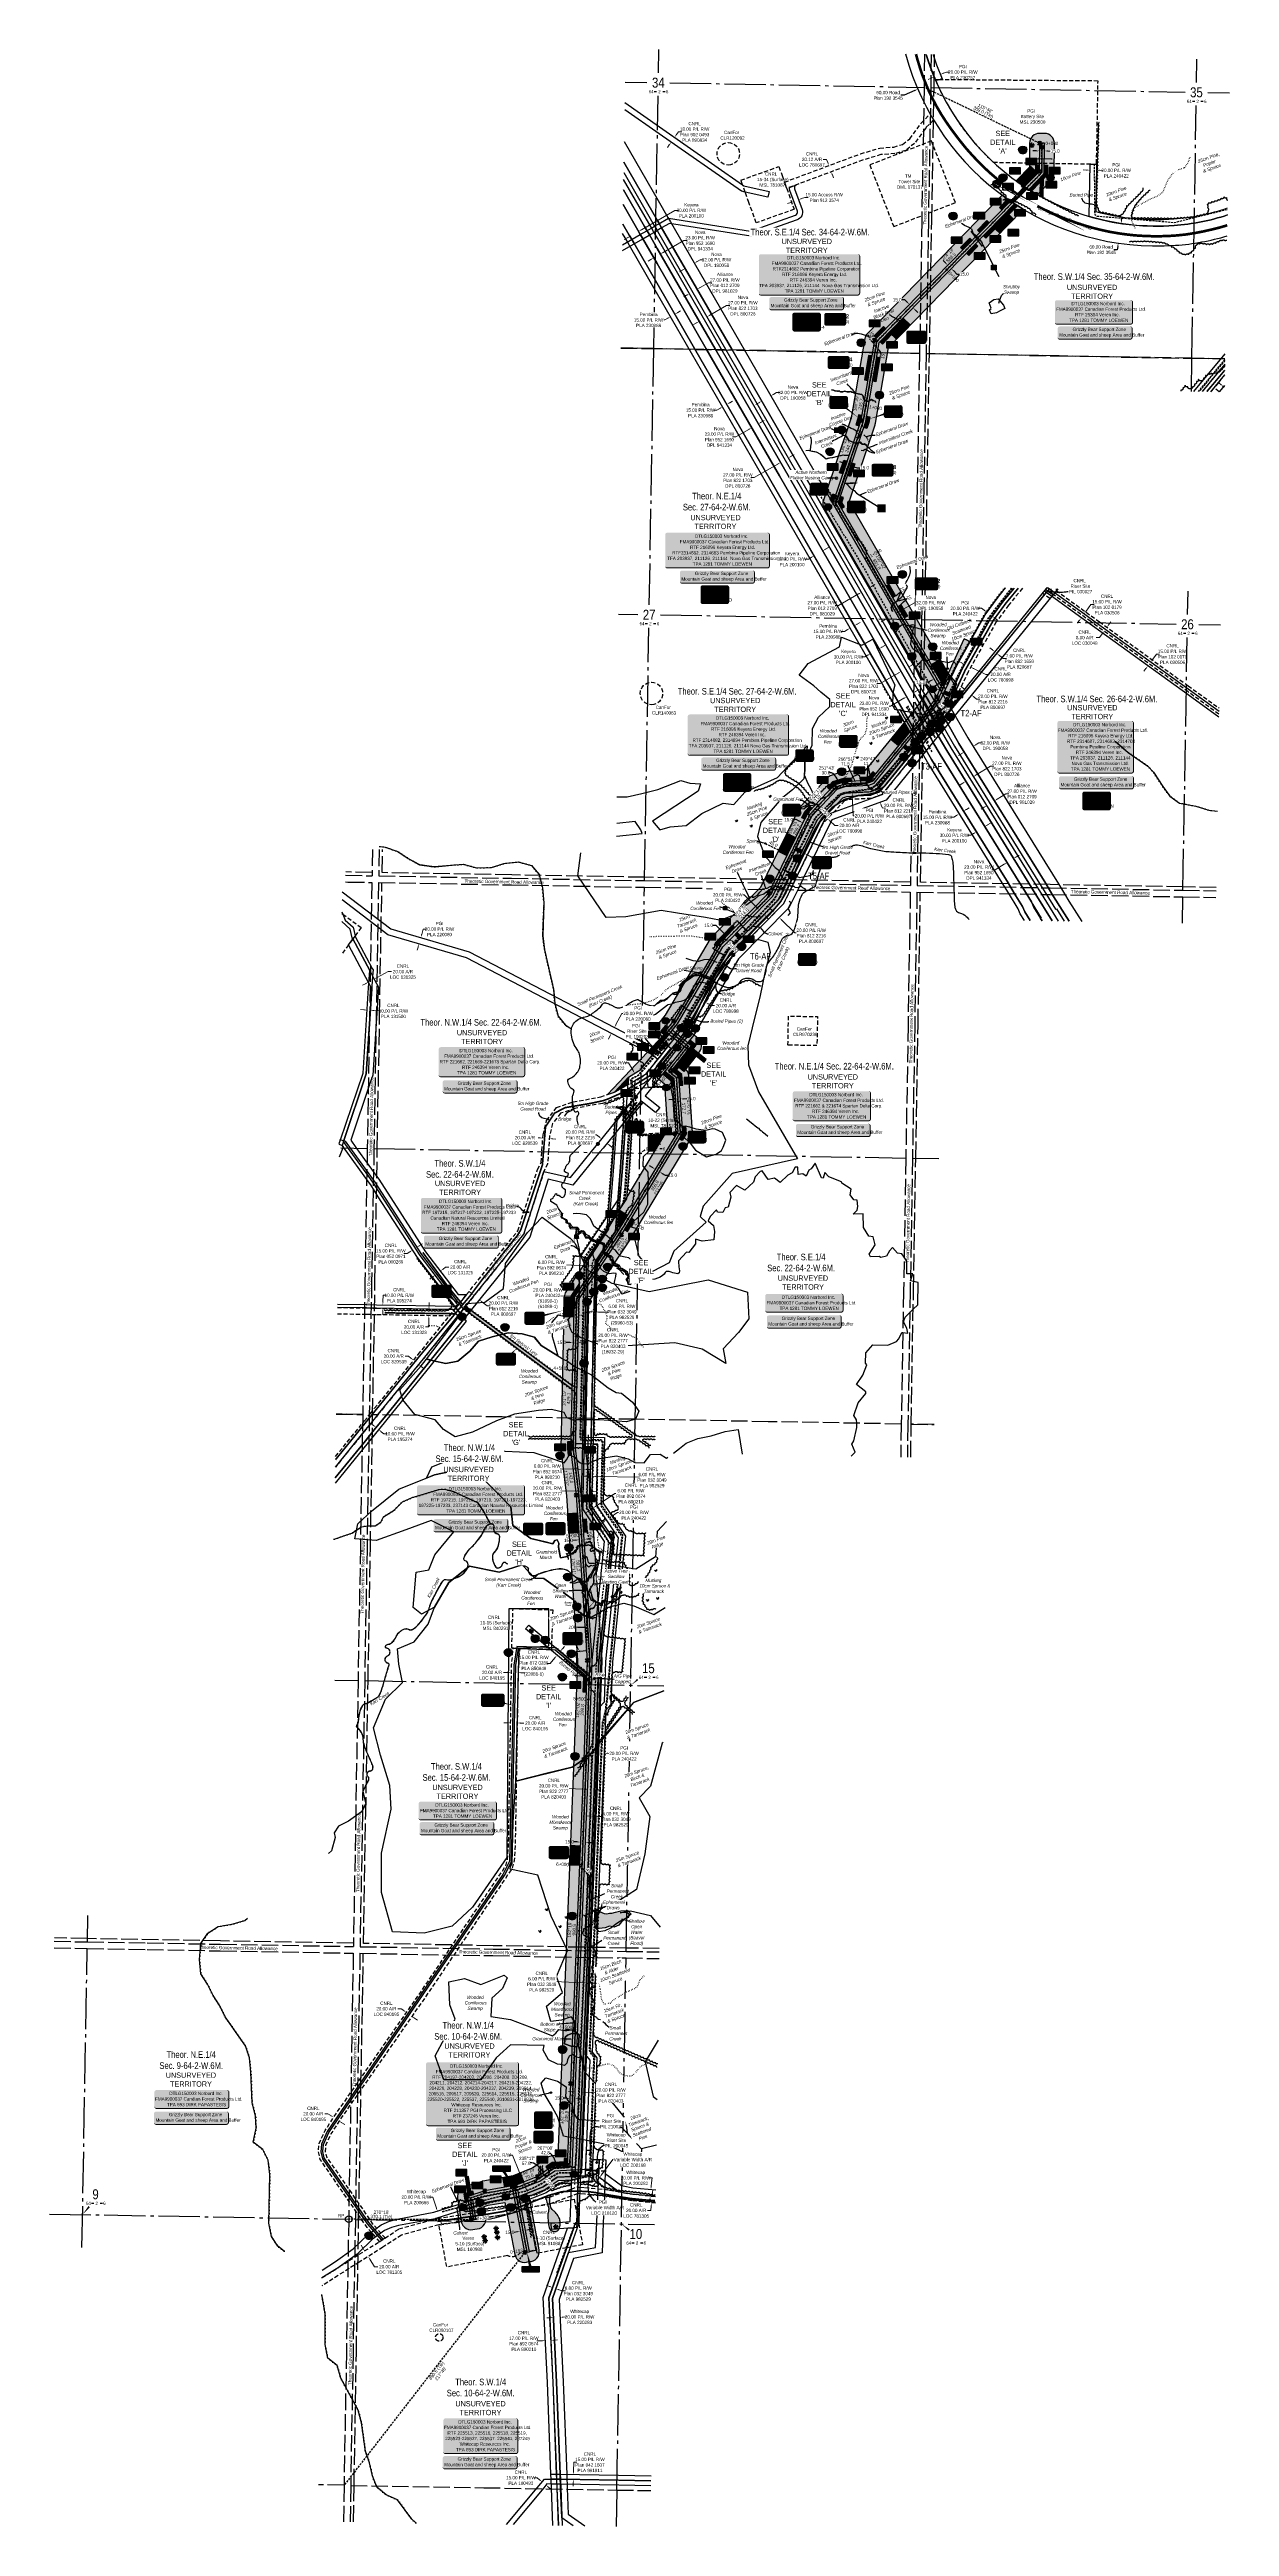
# Model space of a CAD drawing. Extents: x 406232 to 435383, y 6039561 to 6052989.
# Drawn here: x 419681 to 423248, y 6041514 to 6049001 of the extents above; entities that cross this region are included whole.
import ezdxf
from ezdxf.enums import TextEntityAlignment as Align

# ---------------------------------------------------------------- set-up
doc = ezdxf.new("R2010")
doc.units = 0
doc.header["$LTSCALE"] = 5
doc.header["$PDSIZE"] = 0.5
for name, pattern in [('0', [1, 1, 0]), ('foc-ACCESSROAD', [3.75, 2.5, -1.25]), ('foc-QUARTERLINE', [33, 25, -3, 2, -3]), ('foc-SEISMIC', [20.5, 15, -1, 0.5, -1, 0.5, -1, 0.5, -1]), ('foc-TIELINE', [1.875, 1.25, -0.625]), ('foc-TOPO', [1, 0.2, -0.8]), ('foc-TOPO-ephemeral', [6.25, 3.125, -0.625, 0.625, -0.625, 0.625, -0.625]), ('foc-TRAV', [1.875, 1.25, -0.625]), ('foc-UNSURVEYED', [12.5, 10, -2.5]), ('foc-WHEELTRACKS', [2, 0.4, -1.6]), ('UG_PIPE', [1.875, 1.25, -0.625])]:
    doc.linetypes.add(name, pattern=pattern)
doc.layers.get('Defpoints').update_dxf_attribs({"color": 9})
for name, color, linetype in [('10', 1, 'Continuous'), ('35', 37, 'Continuous'), ('9', 3, 'Continuous'), ('AS-FENCE', 48, 'foc-FENCE'), ('AS-OWNER', 7, 'Continuous'), ('AS-PIPE-AG', 44, 'Continuous'), ('AS-PIPE-UG', 44, 'UG_PIPE'), ('AS-PIPE-UG-T', 44, 'Continuous'), ('AS-ROADS', 254, 'Continuous'), ('AS-SEISMIC', 224, 'foc-SEISMIC'), ('AS-SYMBOL', 7, 'Continuous'), ('AS-UNDERLAY-H', 141, 'Continuous'), ('AS-WILDLIFE-BLOCK', 131, 'Continuous'), ('C-AR', 13, 'foc-ACCESSROAD'), ('C-SYMBOL', 7, 'Continuous'), ('C-WS', 13, 'foc-ACCESSROAD'), ('C-WS-S', 13, 'Continuous'), ('CG-NOTES', 7, 'Continuous'), ('DETAIL-T', 7, 'Continuous'), ('F-AR', 190, 'foc-ACCESSROAD'), ('F-RW', 190, 'Continuous'), ('F-WS', 190, 'foc-ACCESSROAD'), ('F-WS-S', 190, 'Continuous'), ('L-BD', 7, 'Continuous'), ('L-BD1', 253, 'Continuous'), ('L-MON', 1, 'Continuous'), ('L-ROAD-T', 7, 'Continuous'), ('L-SECLBL', 7, 'Continuous'), ('L-SECQ', 8, 'foc-QUARTERLINE'), ('L-TIE', 7, 'foc-TIELINE'), ('L-TITLEDB', 4, 'Continuous'), ('L-TITLEDB-T', 4, 'Continuous'), ('L-UNS-T', 3, 'Continuous'), ('L-USEC', 7, 'foc-UNSURVEYED'), ('oil_and_gas_wells_pt', 7, 'Continuous'), ('P-BUFFER-H 100m', 191, 'Continuous'), ('P-BUFFER-H 30m', 51, 'Continuous'), ('P-CHAINAGE-CL', 201, 'foc-TIELINE'), ('P-CROSSINGS', 250, 'Continuous'), ('P-ELEVATION', 7, 'Continuous'), ('P-PROPOSED', 10, 'Continuous'), ('P-PROPOSED-H', 21, 'Continuous'), ('P-TEMP-BLOCKS', 250, 'Continuous'), ('P-TEMP-H', 41, 'Continuous'), ('P-TEMP_LOG DECK', 46, 'Continuous'), ('P-TEMP_WORKSPACE', 46, 'Continuous'), ('P-TRAV', 4, 'foc-TRAV'), ('P-TXT', 4, 'Continuous'), ('P-WORKAREA', 113, 'Continuous'), ('P-WORKAREA-COUNTY', 104, 'Continuous'), ('P-WORKAREA-COUNTY-H', 71, 'Continuous'), ('P-WORKAREA-H', 111, 'Continuous'), ('T-BUSH', 110, '0'), ('T-BUSH-T', 110, 'Continuous'), ('T-CREEK', 160, 'Continuous'), ('T-DRAW', 143, 'foc-TOPO-ephemeral'), ('T-GENERAL', 48, 'foc-TOPO'), ('T-SLOPE', 48, 'Continuous'), ('T-TIE', 201, 'foc-TIELINE'), ('T-VEGETATION CHANGE', 104, 'foc-TOPO'), ('T-VEGETATION-CHANGE', 104, 'foc-TOPO'), ('T-WATER', 160, 'Continuous'), ('T-WATER-H', 133, 'Continuous'), ('T-WATER-P3', 160, 'foc-WHEELTRACKS'), ('T-WATER-T', 170, 'Continuous'), ('WETLAND', 143, 'Continuous'), ('WETLAND-T', 146, 'Continuous'), ('wildlife_features', 7, 'Continuous')]:
    doc.layers.add(name, color=color, linetype=linetype)
for name, color, linetype, lineweight in [('AS-GENERAL', 48, 'Continuous', 18), ('C-WS-T', 13, 'Continuous', 9), ('F-AR-T', 190, 'Continuous', 9), ('F-RW-T', 190, 'Continuous', 9), ('F-WS-T', 190, 'Continuous', 9), ('P-CHAINAGE-T', 201, 'Continuous', 18), ('T-TEXT', 48, 'Continuous', 18), ('T-TIE-T', 201, 'Continuous', 18)]:
    doc.layers.add(name, color=color, linetype=linetype, lineweight=lineweight)
doc.layers.add('P-100m WELL BORE BUFFER', color=7, linetype='Continuous', true_color=0xf5ffd6)
doc.styles.add('175L', font='ARIALN.TTF', dxfattribs={"height": 20})
doc.styles.add('80', font='ARIALN.TTF', dxfattribs={"height": 10})
doc.styles.add('80CG', font='ARIALN.TTF', dxfattribs={"height": 10})
doc.styles.add('80L', font='ARIALN.TTF', dxfattribs={"height": 10})
doc.styles.add('80LS', font='ARIALNI.TTF', dxfattribs={"height": 10})
doc.styles.add('BOLD', font='ARIALNB.TTF')
doc.styles.add('Crossing', font='ARIALN.TTF', dxfattribs={"height": 10})
doc.styles.add('DESCRIPTION', font='ARIALN.TTF', dxfattribs={"height": 2.5})
doc.styles.add('foc-LtypeFont', font='ARIALN.TTF', dxfattribs={"height": 7.35})
doc.styles.add('Legend', font='ARIALN.TTF')
doc.styles.add('SIMPLEX', font='ARIALN.TTF')
doc.linetypes.add('foc-FENCE', pattern='A,10,-1,["X",foc-LtypeFont,S=0.2,R=0,X=-0.625,Y=-0.75],-1.24', length=12.24)
doc.linetypes.add('foc-TOPO-flowdirection-NOLINE', pattern='A,0,[">",foc-LtypeFont,S=0.3,R=0,X=0,Y=-0.945],-20,[">",foc-LtypeFont,S=0.3,R=0,X=0,Y=-0.945],0', length=20)
doc.dimstyles.new('Compass 5 000', dxfattribs={"dimscale": 5, "dimtxt": 9, "dimasz": 2, "dimexe": 0.2, "dimexo": 0.0625, "dimgap": 0.5, "dimtad": 0, "dimtih": 1, "dimtoh": 1, "dimzin": 0, "dimdsep": 46, "dimtxsty": '80CG', "dimcen": 0.1, "dimse1": 1, "dimse2": 1, "dimclrd": 256, "dimclrt": 256, "dimaunit": 1, "dimadec": 4, "dimazin": 0, "dimtfac": 0.06, "dimtofl": 0, "dimtmove": 0, "dimatfit": 1, "dimfxl": 0.2, "dimtolj": 1, "dimtzin": 0, "dimlwd": -1, "dimarcsym": 0})

# ---------------------------------------------------------------- blocks, each defined once
blk = doc.blocks.new('L-SECLBL')
at = {"layer": '9', "color": 7}
for p, q in [((-5.1, -27.8), (-12.3, -27.8)), ((20.7, -27.8), (13.5, -27.8))]:
    blk.add_line(p, q, dxfattribs=at)
at = {"layer": '10', "color": 2, "style": 'SIMPLEX'}
blk.add_attdef('SEC', text='', height=30, dxfattribs=at).set_placement((0, 0), align=Align.MIDDLE)
at = {"layer": '10', "color": 5, "style": '80L'}
blk.add_attdef('TWP', text='', height=9.5, dxfattribs=at).set_placement((-14.4, -27.4), align=Align.MIDDLE_RIGHT)
blk.add_attdef('RGE', text='', height=9.5, dxfattribs=at).set_placement((3.6, -27.4), align=Align.MIDDLE_CENTER)
blk.add_attdef('MER', text='', height=9.5, dxfattribs=at).set_placement((23.2, -27.4), align=Align.MIDDLE_LEFT)
blk = doc.blocks.new('*D397')
at = {"layer": 'Defpoints', "color": 0, "transparency": 16777216}
for p in [(421281.6, 6045233.6), (421281.6, 6045232.3), (421301.6, 6045233.1)]:
    blk.add_point(p, dxfattribs=at)
at = {"layer": 'F-RW-T', "transparency": 16777216}
for p, q in [((421271.6, 6045232.5), (421227, 6045233.6)), ((421311.6, 6045231.6), (421321.6, 6045231.4))]:
    blk.add_line(p, q, dxfattribs=at)
for points in [[(421271.6, 6045234.2), (421271.6, 6045230.9), (421281.6, 6045232.3)], [(421311.6, 6045233.3), (421311.5, 6045230), (421301.6, 6045231.9)]]:
    blk.add_solid(points, dxfattribs=at)
at = {"layer": 'F-RW-T', "transparency": 16777216, "insert": (421187.5, 6045233.6), "char_height": 10, "attachment_point": 5, "style": '80CG'}
blk.add_mtext('\\A1;PGI\\P20.00 P/L R/W\\PPLA 240422\\P(61090-1)\\P(61089-1)', dxfattribs=at)
blk = doc.blocks.new('*D398')
at = {"layer": 'Defpoints', "color": 0, "transparency": 16777216}
blk.add_point((421361.6, 6044561.4), dxfattribs=at)
at = {"layer": 'F-RW-T', "transparency": 16777216}
for p, q in [((421389.6, 6044573.5), (421397.9, 6044579.1)), ((421397.9, 6044579.1), (421407.9, 6044579.1)), ((421356.4, 6044551.2), (421348, 6044545.7))]:
    blk.add_line(p, q, dxfattribs=at)
for points in [[(421388.7, 6044574.9), (421390.5, 6044572.1), (421381.3, 6044567.9)], [(421355.4, 6044552.6), (421357.3, 6044549.9), (421364.7, 6044556.8)]]:
    blk.add_solid(points, dxfattribs=at)
at = {"layer": 'F-RW-T', "transparency": 16777216, "insert": (421447.4, 6044579.1), "char_height": 10, "attachment_point": 5, "style": '80CG', "bg_fill": 3, "box_fill_scale": 1.1, "bg_fill_color": 256, "bg_fill_true_color": 13158600, "bg_fill_transparency": 0}
blk.add_mtext('\\A1;PGI\\P20.00 P/L R/W\\PPLA 240422', dxfattribs=at)
at = {"layer": 'Defpoints', "color": 0, "transparency": 16777216}
for p in [(421378.2, 6044572.6), (421381.3, 6044567.9)]:
    blk.add_point(p, dxfattribs=at)
blk = doc.blocks.new('*D399')
at = {"layer": 'Defpoints', "color": 0, "transparency": 16777216}
blk.add_point((421337.6, 6043836.6), dxfattribs=at)
at = {"layer": 'F-RW-T', "transparency": 16777216}
for p, q in [((421328.2, 6043852.8), (421318.3, 6043853.2)), ((421368.2, 6043851.3), (421378.2, 6043850.9))]:
    blk.add_line(p, q, dxfattribs=at)
for points in [[(421328.3, 6043854.5), (421328.2, 6043851.2), (421338.2, 6043852.4)], [(421368.3, 6043852.9), (421368.2, 6043849.6), (421358.2, 6043851.7)]]:
    blk.add_solid(points, dxfattribs=at)
at = {"layer": 'F-RW-T', "transparency": 16777216, "insert": (421417.8, 6043850.9), "char_height": 10, "attachment_point": 5, "style": '80CG', "bg_fill": 3, "box_fill_scale": 1.1, "bg_fill_color": 256, "bg_fill_true_color": 13158600, "bg_fill_transparency": 0}
blk.add_mtext('\\A1;PGI\\P20.00 P/L R/W\\PPLA 240422', dxfattribs=at)
at = {"layer": 'Defpoints', "color": 0, "transparency": 16777216}
for p in [(421357.6, 6043835.8), (421358.2, 6043851.7)]:
    blk.add_point(p, dxfattribs=at)
blk = doc.blocks.new('*D402')
at = {"layer": 'Defpoints', "color": 0, "transparency": 16777216}
for p in [(422526.2, 6047164), (422531.7, 6047159.6), (422544.6, 6047175.5)]:
    blk.add_point(p, dxfattribs=at)
at = {"layer": 'F-RW-T', "transparency": 16777216}
for p, q in [((422531.4, 6047186.2), (422523.7, 6047192.6)), ((422552.4, 6047169.2), (422564, 6047159.8)), ((422564, 6047159.8), (422574, 6047159.8))]:
    blk.add_line(p, q, dxfattribs=at)
for points in [[(422532.5, 6047187.5), (422530.4, 6047184.9), (422539.2, 6047179.9)], [(422553.4, 6047170.5), (422551.3, 6047167.9), (422544.6, 6047175.5)]]:
    blk.add_solid(points, dxfattribs=at)
at = {"layer": 'F-RW-T', "transparency": 16777216, "insert": (422612.7, 6047159.8), "char_height": 10, "attachment_point": 5, "style": '80CG'}
blk.add_mtext('\\A1;CNRL\\P7.00 P/L R/W\\PPlan 832 1659\\PPLA 820687', dxfattribs=at)
blk = doc.blocks.new('*D405')
at = {"layer": 'Defpoints', "color": 0, "transparency": 16777216}
for p in [(422467.6, 6047050.4), (422488.6, 6047107.9), (422504.1, 6047095.3)]:
    blk.add_point(p, dxfattribs=at)
at = {"layer": 'F-RW-T', "transparency": 16777216}
for p, q in [((422444.3, 6047069.3), (422436.6, 6047075.6)), ((422475.4, 6047044.1), (422483.3, 6047037.6)), ((422483.3, 6047037.6), (422493.3, 6047037.6))]:
    blk.add_line(p, q, dxfattribs=at)
for points in [[(422445.4, 6047070.6), (422443.3, 6047068), (422452.1, 6047063)], [(422476.4, 6047045.4), (422474.3, 6047042.8), (422467.6, 6047050.4)]]:
    blk.add_solid(points, dxfattribs=at)
at = {"layer": 'F-RW-T', "transparency": 16777216, "insert": (422532.9, 6047037.6), "char_height": 10, "attachment_point": 5, "style": '80CG'}
blk.add_mtext('\\A1;CNRL\\P20.00 P/L R/W\\PPlan 812 2216\\PPLA 800697', dxfattribs=at)
blk = doc.blocks.new('*D406')
at = {"layer": 'Defpoints', "color": 0, "transparency": 16777216}
for p in [(422180.2, 6046743.4), (422187.1, 6046724.7), (422191.7, 6046726.4)]:
    blk.add_point(p, dxfattribs=at)
at = {"layer": 'F-RW-T', "transparency": 16777216}
for p, q in [((422181.3, 6046754.5), (422177.9, 6046763.9)), ((422195.2, 6046717), (422198.6, 6046707.6)), ((422198.6, 6046707.6), (422208.6, 6046707.6))]:
    blk.add_line(p, q, dxfattribs=at)
for points in [[(422182.9, 6046755.1), (422179.8, 6046753.9), (422184.8, 6046745.1)], [(422196.7, 6046717.6), (422193.6, 6046716.4), (422191.7, 6046726.4)]]:
    blk.add_solid(points, dxfattribs=at)
at = {"layer": 'F-RW-T', "transparency": 16777216, "insert": (422248.2, 6046707.6), "char_height": 10, "attachment_point": 5, "style": '80CG'}
blk.add_mtext('\\A1;CNRL\\P20.00 P/L R/W\\PPlan 812 2216\\PPLA 800697', dxfattribs=at)
blk = doc.blocks.new('*D408')
at = {"layer": 'Defpoints', "color": 0, "transparency": 16777216}
for p in [(420927.3, 6045188.3), (420942.9, 6045175.7), (420980.3, 6045222.2)]:
    blk.add_point(p, dxfattribs=at)
at = {"layer": 'F-RW-T', "transparency": 16777216}
for p, q in [((420956.9, 6045241), (420949.2, 6045247.3)), ((420988.1, 6045215.9), (421003.4, 6045203.6)), ((421003.4, 6045203.6), (421013.4, 6045203.6))]:
    blk.add_line(p, q, dxfattribs=at)
for points in [[(420958, 6045242.3), (420955.9, 6045239.7), (420964.7, 6045234.7)], [(420989.1, 6045217.2), (420987.1, 6045214.6), (420980.3, 6045222.2)]]:
    blk.add_solid(points, dxfattribs=at)
at = {"layer": 'F-RW-T', "transparency": 16777216, "insert": (421052.9, 6045203.6), "char_height": 10, "attachment_point": 5, "style": '80CG'}
blk.add_mtext('\\A1;CNRL\\P20.00 P/L R/W\\PPlan 812 2216\\PPLA 800697', dxfattribs=at)
blk = doc.blocks.new('*D409')
at = {"layer": 'Defpoints', "color": 0, "transparency": 16777216}
for p in [(422740, 6047344.9), (422731.2, 6047332.7), (422808.7, 6047295.3)]:
    blk.add_point(p, dxfattribs=at)
at = {"layer": 'F-RW-T', "transparency": 16777216}
for p, q in [((422794, 6047275.1), (422788.2, 6047267)), ((422814.5, 6047303.5), (422828.9, 6047323.4)), ((422828.9, 6047323.4), (422838.9, 6047323.4))]:
    blk.add_line(p, q, dxfattribs=at)
for points in [[(422792.7, 6047276), (422795.4, 6047274.1), (422799.9, 6047283.2)], [(422813.2, 6047304.4), (422815.9, 6047302.5), (422808.7, 6047295.3)]]:
    blk.add_solid(points, dxfattribs=at)
at = {"layer": 'F-RW-T', "transparency": 16777216, "insert": (422878, 6047323.4), "char_height": 10, "attachment_point": 5, "style": '80CG'}
blk.add_mtext('\\A1;CNRL\\P15.00 P/L R/W\\PPlan 102 0179\\PPLA 030506', dxfattribs=at)
blk = doc.blocks.new('*D410')
at = {"layer": 'Defpoints', "color": 0, "transparency": 16777216}
for p in [(423010, 6047150), (423046, 6047124.1), (423037.2, 6047112)]:
    blk.add_point(p, dxfattribs=at)
at = {"layer": 'F-RW-T', "transparency": 16777216}
for p, q in [((422995.4, 6047129.8), (422989.6, 6047121.7)), ((423015.9, 6047158.2), (423027, 6047173.5)), ((423027, 6047173.5), (423037, 6047173.5))]:
    blk.add_line(p, q, dxfattribs=at)
for points in [[(422994.1, 6047130.7), (422996.8, 6047128.8), (423001.3, 6047137.9)], [(423014.5, 6047159.1), (423017.3, 6047157.2), (423010, 6047150)]]:
    blk.add_solid(points, dxfattribs=at)
at = {"layer": 'F-RW-T', "transparency": 16777216, "insert": (423076.1, 6047173.5), "char_height": 10, "attachment_point": 5, "style": '80CG'}
blk.add_mtext('\\A1;CNRL\\P15.00 P/L R/W\\PPlan 102 0179\\PPLA 030506', dxfattribs=at)
blk = doc.blocks.new('*D411')
at = {"layer": 'Defpoints', "color": 0, "transparency": 16777216}
for p in [(422101.2, 6047251.8), (422110.3, 6047236.1), (422123.3, 6047243.6)]:
    blk.add_point(p, dxfattribs=at)
at = {"layer": 'F-RW-T', "transparency": 16777216}
for p, q in [((422122.8, 6047264.3), (422131.5, 6047269.3)), ((422083.9, 6047241.8), (422073.9, 6047241.8)), ((422092.5, 6047246.8), (422083.9, 6047241.8))]:
    blk.add_line(p, q, dxfattribs=at)
for points in [[(422091.7, 6047248.3), (422093.3, 6047245.4), (422101.2, 6047251.8)], [(422122, 6047265.8), (422123.7, 6047262.9), (422114.2, 6047259.3)]]:
    blk.add_solid(points, dxfattribs=at)
at = {"layer": 'F-RW-T', "transparency": 16777216, "insert": (422034.8, 6047241.8), "char_height": 10, "attachment_point": 5, "style": '80CG'}
blk.add_mtext('\\A1;Pembina\\P15.00 P/L R/W\\PPLA 230988', dxfattribs=at)
blk = doc.blocks.new('*D412')
at = {"layer": 'Defpoints', "color": 0, "transparency": 16777216}
for p in [(422425.8, 6046700), (422431.4, 6046690.9), (422438.5, 6046707.9)]:
    blk.add_point(p, dxfattribs=at)
at = {"layer": 'F-RW-T', "transparency": 16777216}
for p, q in [((422414.4, 6046680.3), (422404.4, 6046680.3)), ((422422.9, 6046685.6), (422414.4, 6046680.3)), ((422452.7, 6046704.1), (422461.2, 6046709.3))]:
    blk.add_line(p, q, dxfattribs=at)
for points in [[(422422, 6046687), (422423.8, 6046684.2), (422431.4, 6046690.9)], [(422451.8, 6046705.5), (422453.5, 6046702.6), (422444.2, 6046698.8)]]:
    blk.add_solid(points, dxfattribs=at)
at = {"layer": 'F-RW-T', "transparency": 16777216, "insert": (422365.3, 6046680.3), "char_height": 10, "attachment_point": 5, "style": '80CG'}
blk.add_mtext('\\A1;Pembina\\P15.00 P/L R/W\\PPLA 230988', dxfattribs=at)
blk = doc.blocks.new('*D413')
at = {"layer": 'Defpoints', "color": 0, "transparency": 16777216}
for p in [(422178.6, 6047207.6), (422152.6, 6047192.6), (422162.9, 6047174.8)]:
    blk.add_point(p, dxfattribs=at)
at = {"layer": 'F-RW-T', "transparency": 16777216}
for p, q in [((422197.5, 6047194.8), (422206.2, 6047199.8)), ((422145.6, 6047164.8), (422135.6, 6047164.8)), ((422154.2, 6047169.8), (422145.6, 6047164.8))]:
    blk.add_line(p, q, dxfattribs=at)
for points in [[(422196.7, 6047196.2), (422198.4, 6047193.4), (422188.9, 6047189.8)], [(422153.4, 6047171.3), (422155.1, 6047168.4), (422162.9, 6047174.8)]]:
    blk.add_solid(points, dxfattribs=at)
at = {"layer": 'F-RW-T', "transparency": 16777216, "insert": (422096.1, 6047164.8), "char_height": 10, "attachment_point": 5, "style": '80CG'}
blk.add_mtext('\\A1;Keyera\\P30.00 P/L R/W\\PPLA 200100', dxfattribs=at)
blk = doc.blocks.new('*D414')
at = {"layer": 'Defpoints', "color": 0, "transparency": 16777216}
for p in [(422481.7, 6046638.2), (422483, 6046636.2), (422507.2, 6046654)]:
    blk.add_point(p, dxfattribs=at)
at = {"layer": 'F-RW-T', "transparency": 16777216}
for p, q in [((422466, 6046625.7), (422456, 6046625.7)), ((422474.5, 6046630.9), (422466, 6046625.7)), ((422517, 6046657.3), (422525.5, 6046662.6))]:
    blk.add_line(p, q, dxfattribs=at)
for points in [[(422473.6, 6046632.4), (422475.4, 6046629.5), (422483, 6046636.2)], [(422516.1, 6046658.7), (422517.8, 6046655.9), (422508.5, 6046652)]]:
    blk.add_solid(points, dxfattribs=at)
at = {"layer": 'F-RW-T', "transparency": 16777216, "insert": (422416.5, 6046625.7), "char_height": 10, "attachment_point": 5, "style": '80CG'}
blk.add_mtext('\\A1;Keyera\\P30.00 P/L R/W\\PPLA 200100', dxfattribs=at)
blk = doc.blocks.new('*D415')
at = {"layer": 'Defpoints', "color": 0, "transparency": 16777216}
for p in [(420798.1, 6046297.4), (420803.2, 6046316.7), (420803.5, 6046316.7)]:
    blk.add_point(p, dxfattribs=at)
at = {"layer": 'F-RW-T', "transparency": 16777216}
for p, q in [((420805.9, 6046326.4), (420810.3, 6046342.5)), ((420810.3, 6046342.5), (420820.3, 6046342.5)), ((420795.2, 6046287.8), (420792.5, 6046278.2))]:
    blk.add_line(p, q, dxfattribs=at)
for points in [[(420793.5, 6046288.3), (420796.8, 6046287.4), (420797.8, 6046297.5)], [(420804.3, 6046326.8), (420807.5, 6046325.9), (420803.2, 6046316.7)]]:
    blk.add_solid(points, dxfattribs=at)
at = {"layer": 'F-RW-T', "transparency": 16777216, "insert": (420859.9, 6046342.5), "char_height": 10, "attachment_point": 5, "style": '80CG'}
blk.add_mtext('\\A1;PGI\\P20.00 P/L R/W\\PPLA 220080', dxfattribs=at)
blk = doc.blocks.new('*D416')
at = {"layer": 'Defpoints', "color": 0, "transparency": 16777216}
for p in [(420688.5, 6045206.4), (420718.5, 6045195.8), (420718.7, 6045205.8)]:
    blk.add_point(p, dxfattribs=at)
at = {"layer": 'F-RW-T', "transparency": 16777216}
for p, q in [((420688.2, 6045186.4), (420688, 6045176.4)), ((420688.7, 6045216.4), (420689, 6045235.7)), ((420689, 6045235.7), (420699, 6045235.7))]:
    blk.add_line(p, q, dxfattribs=at)
for points in [[(420686.5, 6045186.4), (420689.8, 6045186.3), (420688.3, 6045196.3)], [(420687, 6045216.4), (420690.4, 6045216.3), (420688.5, 6045206.4)]]:
    blk.add_solid(points, dxfattribs=at)
at = {"layer": 'F-RW-T', "transparency": 16777216, "insert": (420738.1, 6045235.7), "char_height": 10, "attachment_point": 5, "style": '80CG'}
blk.add_mtext('\\A1;CNRL\\P10.00 P/L R/W\\PPLA 195274', dxfattribs=at)
blk = doc.blocks.new('*D417')
at = {"layer": 'Defpoints', "color": 0, "transparency": 16777216}
for p in [(420668.3, 6044836.3), (420675.7, 6044829.6), (420676, 6044830)]:
    blk.add_point(p, dxfattribs=at)
at = {"layer": 'F-RW-T', "transparency": 16777216}
for p, q in [((420660.2, 6044842.2), (420652.5, 6044848.5)), ((420683.5, 6044823.3), (420691.3, 6044817)), ((420691.3, 6044817), (420701.3, 6044817))]:
    blk.add_line(p, q, dxfattribs=at)
for points in [[(420661.3, 6044843.5), (420659.2, 6044840.9), (420668, 6044835.9)], [(420684.6, 6044824.6), (420682.5, 6044822), (420675.7, 6044829.6)]]:
    blk.add_solid(points, dxfattribs=at)
at = {"layer": 'F-RW-T', "transparency": 16777216, "insert": (420740.4, 6044817), "char_height": 10, "attachment_point": 5, "style": '80CG'}
blk.add_mtext('\\A1;CNRL\\P10.00 P/L R/W\\PPLA 195274', dxfattribs=at)
blk = doc.blocks.new('*D418')
at = {"layer": 'Defpoints', "color": 0, "transparency": 16777216}
for p in [(421290.8, 6044753.6), (421296.8, 6044753.5), (421289.9, 6044709.4)]:
    blk.add_point(p, dxfattribs=at)
at = {"layer": 'F-RW-T', "transparency": 16777216}
for p, q in [((421279.9, 6044709.6), (421224.3, 6044710.8)), ((421305.9, 6044709), (421315.9, 6044708.8))]:
    blk.add_line(p, q, dxfattribs=at)
for points in [[(421279.9, 6044711.3), (421279.8, 6044707.9), (421289.9, 6044709.4)], [(421305.9, 6044710.7), (421305.8, 6044707.4), (421295.9, 6044709.2)]]:
    blk.add_solid(points, dxfattribs=at)
at = {"layer": 'F-RW-T', "transparency": 16777216, "insert": (421185.6, 6044710.8), "char_height": 10, "attachment_point": 5, "style": '80CG'}
blk.add_mtext('\\A1;CNRL\\P6.00 P/L R/W\\PPlan 892 0674\\PPLA 890210', dxfattribs=at)
blk = doc.blocks.new('*D419')
at = {"layer": 'Defpoints', "color": 0, "transparency": 16777216}
for p in [(421295.4, 6044686.9), (421315.4, 6044686.4), (421294.4, 6044642.9)]:
    blk.add_point(p, dxfattribs=at)
at = {"layer": 'F-RW-T', "transparency": 16777216}
for p, q in [((421284.4, 6044643.1), (421226.4, 6044644.4)), ((421324.4, 6044642.3), (421334.4, 6044642))]:
    blk.add_line(p, q, dxfattribs=at)
for points in [[(421284.5, 6044644.8), (421284.4, 6044641.4), (421294.4, 6044642.9)], [(421324.5, 6044643.9), (421324.4, 6044640.6), (421314.4, 6044642.5)]]:
    blk.add_solid(points, dxfattribs=at)
at = {"layer": 'F-RW-T', "transparency": 16777216, "insert": (421186.9, 6044644.4), "char_height": 10, "attachment_point": 5, "style": '80CG'}
blk.add_mtext('\\A1;CNRL\\P20.00 P/L R/W\\PPlan 822 2777\\PPLA 820403', dxfattribs=at)
blk = doc.blocks.new('*D420')
at = {"layer": 'Defpoints', "color": 0, "transparency": 16777216}
for p in [(421307.1, 6043742.6), (421307.1, 6043742.1), (421327.1, 6043741.8)]:
    blk.add_point(p, dxfattribs=at)
at = {"layer": 'F-RW-T', "transparency": 16777216}
for p, q in [((421297.1, 6043742.5), (421244.8, 6043744.5)), ((421337, 6043740.9), (421347, 6043740.5))]:
    blk.add_line(p, q, dxfattribs=at)
for points in [[(421297.1, 6043744.1), (421297, 6043740.8), (421307.1, 6043742.1)], [(421337.1, 6043742.5), (421337, 6043739.2), (421327.1, 6043741.3)]]:
    blk.add_solid(points, dxfattribs=at)
at = {"layer": 'F-RW-T', "transparency": 16777216, "insert": (421205.2, 6043744.5), "char_height": 10, "attachment_point": 5, "style": '80CG', "bg_fill": 3, "box_fill_scale": 1.1, "bg_fill_color": 256, "bg_fill_true_color": 13158600, "bg_fill_transparency": 0}
blk.add_mtext('\\A1;CNRL\\P20.00 P/L R/W\\PPlan 822 2777\\PPLA 820403', dxfattribs=at)
blk = doc.blocks.new('*D421')
at = {"layer": 'Defpoints', "color": 0, "transparency": 16777216}
for p in [(421269.1, 6042807.1), (421269.9, 6042828.1), (421289.1, 6042806.3)]:
    blk.add_point(p, dxfattribs=at)
at = {"layer": 'F-RW-T', "transparency": 16777216}
for p, q in [((421259.9, 6042828.5), (421250, 6042828.9)), ((421299.9, 6042826.9), (421338.4, 6042825.4))]:
    blk.add_line(p, q, dxfattribs=at)
for points in [[(421260, 6042830.2), (421259.9, 6042826.8), (421269.9, 6042828.1)], [(421300, 6042828.6), (421299.9, 6042825.3), (421289.9, 6042827.3)]]:
    blk.add_solid(points, dxfattribs=at)
at = {"layer": 'F-RW-T', "transparency": 16777216, "insert": (421378, 6042825.4), "char_height": 10, "attachment_point": 5, "style": '80CG', "bg_fill": 3, "box_fill_scale": 1.1, "bg_fill_color": 256, "bg_fill_true_color": 13158600, "bg_fill_transparency": 0}
blk.add_mtext('\\A1;CNRL\\P20.00 P/L R/W\\PPlan 822 2777\\PPLA 820403', dxfattribs=at)
blk = doc.blocks.new('*D422')
at = {"layer": 'Defpoints', "color": 0, "transparency": 16777216}
for p in [(421318.1, 6044588.7), (421335.1, 6044574), (421330.1, 6044570.7)]:
    blk.add_point(p, dxfattribs=at)
at = {"layer": 'F-RW-T', "transparency": 16777216}
for p, q in [((421309.7, 6044583.1), (421301.4, 6044577.6)), ((421331.3, 6044597.6), (421389.6, 6044636.6)), ((421389.6, 6044636.6), (421399.6, 6044636.6))]:
    blk.add_line(p, q, dxfattribs=at)
for points in [[(421308.8, 6044584.5), (421310.7, 6044581.7), (421318.1, 6044588.7)], [(421330.4, 6044599), (421332.3, 6044596.2), (421323, 6044592)]]:
    blk.add_solid(points, dxfattribs=at)
at = {"layer": 'F-RW-T', "transparency": 16777216, "insert": (421438.4, 6044636.6), "char_height": 10, "attachment_point": 5, "style": '80CG', "bg_fill": 3, "box_fill_scale": 1.1, "bg_fill_color": 256, "bg_fill_true_color": 13158600, "bg_fill_transparency": 0}
blk.add_mtext('\\A1;CNRL\\P6.00 P/L R/W\\PPlan 892 0674\\PPLA 890210', dxfattribs=at)
blk = doc.blocks.new('*D423')
at = {"layer": 'Defpoints', "color": 0, "transparency": 16777216}
for p in [(421333.5, 6043932.9), (421339.4, 6043932.7), (421323.9, 6043661.2)]:
    blk.add_point(p, dxfattribs=at)
at = {"layer": 'F-RW-T', "transparency": 16777216}
for p, q in [((421313.9, 6043661.5), (421303.9, 6043661.9)), ((421339.9, 6043660.6), (421354.7, 6043660.1))]:
    blk.add_line(p, q, dxfattribs=at)
for points in [[(421314, 6043663.2), (421313.9, 6043659.8), (421323.9, 6043661.2)], [(421340, 6043662.3), (421339.8, 6043658.9), (421329.9, 6043661)]]:
    blk.add_solid(points, dxfattribs=at)
at = {"layer": 'F-RW-T', "transparency": 16777216, "insert": (421393.4, 6043660.1), "char_height": 10, "attachment_point": 5, "style": '80CG'}
blk.add_mtext('\\A1;CNRL\\P6.00 P/L R/W\\PPlan 032 3049\\PPLA 982529', dxfattribs=at)
blk = doc.blocks.new('*D424')
at = {"layer": 'Defpoints', "color": 0, "transparency": 16777216}
for p in [(421309.2, 6043157.3), (421302.9, 6043144.9), (421308.7, 6043144.7)]:
    blk.add_point(p, dxfattribs=at)
at = {"layer": 'F-RW-T', "transparency": 16777216}
for p, q in [((421293.4, 6043157.9), (421207.6, 6043161.3)), ((421319.2, 6043156.9), (421329.2, 6043156.5))]:
    blk.add_line(p, q, dxfattribs=at)
for points in [[(421293.5, 6043159.5), (421293.4, 6043156.2), (421303.4, 6043157.5)], [(421319.3, 6043158.5), (421319.1, 6043155.2), (421309.2, 6043157.3)]]:
    blk.add_solid(points, dxfattribs=at)
at = {"layer": 'F-RW-T', "transparency": 16777216, "insert": (421168.8, 6043161.3), "char_height": 10, "attachment_point": 5, "style": '80CG', "bg_fill": 3, "box_fill_scale": 1.1, "bg_fill_color": 256, "bg_fill_true_color": 13158600, "bg_fill_transparency": 0}
blk.add_mtext('\\A1;CNRL\\P6.00 P/L R/W\\PPlan 032 3049\\PPLA 982529', dxfattribs=at)
blk = doc.blocks.new('*D425')
at = {"layer": 'Defpoints', "color": 0, "transparency": 16777216}
for p in [(421202.7, 6042239.6), (421211.8, 6042233.1), (421212.8, 6042236.1)]:
    blk.add_point(p, dxfattribs=at)
at = {"layer": 'F-RW-T', "transparency": 16777216}
for p, q in [((421192.2, 6042240), (421182.8, 6042243.3)), ((421221.2, 6042229.8), (421230.6, 6042226.5)), ((421230.6, 6042226.5), (421240.6, 6042226.5))]:
    blk.add_line(p, q, dxfattribs=at)
for points in [[(421192.8, 6042241.6), (421191.7, 6042238.4), (421201.7, 6042236.7)], [(421221.8, 6042231.4), (421220.7, 6042228.2), (421211.8, 6042233.1)]]:
    blk.add_solid(points, dxfattribs=at)
at = {"layer": 'F-RW-T', "transparency": 16777216, "insert": (421279.4, 6042226.5), "char_height": 10, "attachment_point": 5, "style": '80CG'}
blk.add_mtext('\\A1;CNRL\\P8.00 P/L R/W\\PPlan 032 3049\\PPLA 982529', dxfattribs=at)
blk = doc.blocks.new('*D426')
at = {"layer": 'Defpoints', "color": 0, "transparency": 16777216}
for p in [(421489.4, 6042514), (421491.3, 6042533.9), (421498.9, 6042533.2)]:
    blk.add_point(p, dxfattribs=at)
at = {"layer": 'F-RW-T', "transparency": 16777216}
for p, q in [((421492.2, 6042567.9), (421502.2, 6042567.9)), ((421499.8, 6042543.2), (421500.8, 6042553.1)), ((421502.2, 6042567.9), (421500.8, 6042553.1)), ((421496, 6042503.4), (421495.1, 6042493.4))]:
    blk.add_line(p, q, dxfattribs=at)
for points in [[(421494.4, 6042503.5), (421497.7, 6042503.2), (421497, 6042513.3)], [(421498.2, 6042543.3), (421501.5, 6042543), (421498.9, 6042533.2)]]:
    blk.add_solid(points, dxfattribs=at)
at = {"layer": 'F-RW-T', "transparency": 16777216, "insert": (421452.7, 6042567.9), "char_height": 10, "attachment_point": 5, "style": '80CG'}
blk.add_mtext('\\A1;Whitecap\\P20.00 P/L R/W\\PPLA 200282', dxfattribs=at)
blk = doc.blocks.new('*D427')
at = {"layer": 'Defpoints', "color": 0, "transparency": 16777216}
for p in [(421204.1, 6042145.9), (421224, 6042146.9), (421224, 6042146.8)]:
    blk.add_point(p, dxfattribs=at)
at = {"layer": 'F-RW-T', "transparency": 16777216}
for p, q in [((421194.1, 6042145.3), (421184.1, 6042144.8)), ((421234, 6042147.3), (421244, 6042147.8))]:
    blk.add_line(p, q, dxfattribs=at)
for points in [[(421194, 6042147), (421194.2, 6042143.6), (421204.1, 6042145.8)], [(421233.9, 6042148.9), (421234.1, 6042145.6), (421224, 6042146.8)]]:
    blk.add_solid(points, dxfattribs=at)
at = {"layer": 'F-RW-T', "transparency": 16777216, "insert": (421283.5, 6042147.8), "char_height": 10, "attachment_point": 5, "style": '80CG'}
blk.add_mtext('\\A1;Whitecap\\P20.00 P/L R/W\\PPLA 220283', dxfattribs=at)
blk = doc.blocks.new('*D428')
at = {"layer": 'Defpoints', "color": 0, "transparency": 16777216}
for p in [(421179.8, 6042076.3), (421181.7, 6042039.1), (421198.6, 6042040)]:
    blk.add_point(p, dxfattribs=at)
at = {"layer": 'F-RW-T', "transparency": 16777216}
for p, q in [((421169.9, 6042075.8), (421153.9, 6042075)), ((421206.7, 6042077.6), (421216.7, 6042078.1))]:
    blk.add_line(p, q, dxfattribs=at)
for points in [[(421169.8, 6042077.4), (421169.9, 6042074.1), (421179.8, 6042076.3)], [(421206.7, 6042079.2), (421206.8, 6042075.9), (421196.8, 6042077.1)]]:
    blk.add_solid(points, dxfattribs=at)
at = {"layer": 'F-RW-T', "transparency": 16777216, "insert": (421114.8, 6042075), "char_height": 10, "attachment_point": 5, "style": '80CG'}
blk.add_mtext('\\A1;CNRL\\P17.00 P/L R/W\\PPlan 892 0674\\PPLA 890210', dxfattribs=at)
blk = doc.blocks.new('*D429')
at = {"layer": 'Defpoints', "color": 0, "transparency": 16777216}
for p in [(421264.7, 6041671.4), (421271.1, 6041656.3), (421271.3, 6041671.3)]:
    blk.add_point(p, dxfattribs=at)
at = {"layer": 'F-RW-T', "transparency": 16777216}
for p, q in [((421264.9, 6041681.4), (421265.4, 6041708.6)), ((421265.4, 6041708.6), (421275.4, 6041708.6)), ((421264.2, 6041646.5), (421264.1, 6041636.5))]:
    blk.add_line(p, q, dxfattribs=at)
for points in [[(421262.6, 6041646.5), (421265.9, 6041646.4), (421264.4, 6041656.5)], [(421263.2, 6041681.5), (421266.6, 6041681.4), (421264.7, 6041671.4)]]:
    blk.add_solid(points, dxfattribs=at)
at = {"layer": 'F-RW-T', "transparency": 16777216, "insert": (421314.5, 6041708.6), "char_height": 10, "attachment_point": 5, "style": '80CG'}
blk.add_mtext('\\A1;CNRL\\P15.00 P/L R/W\\PPlan 042 1607\\PPLA 991911', dxfattribs=at)
blk = doc.blocks.new('*D430')
at = {"layer": 'Defpoints', "color": 0, "transparency": 16777216}
for p in [(421170, 6041648.8), (421170.1, 6041649), (421181.5, 6041639.2)]:
    blk.add_point(p, dxfattribs=at)
at = {"layer": 'F-RW-T', "transparency": 16777216}
for p, q in [((421154.8, 6041661.8), (421144.8, 6041661.8)), ((421162.5, 6041655.4), (421154.8, 6041661.8)), ((421189.3, 6041633), (421197, 6041626.6))]:
    blk.add_line(p, q, dxfattribs=at)
for points in [[(421163.5, 6041656.7), (421161.4, 6041654.2), (421170.1, 6041649)], [(421190.4, 6041634.3), (421188.3, 6041631.7), (421181.6, 6041639.4)]]:
    blk.add_solid(points, dxfattribs=at)
at = {"layer": 'F-RW-T', "transparency": 16777216, "insert": (421105.7, 6041661.8), "char_height": 10, "attachment_point": 5, "style": '80CG'}
blk.add_mtext('\\A1;CNRL\\P15.00 P/L R/W\\PPLA 180483', dxfattribs=at)
blk = doc.blocks.new('*D432')
at = {"layer": 'Defpoints', "color": 0, "transparency": 16777216}
for p in [(420906.9, 6042485), (420853.5, 6042467.1), (420913.2, 6042466)]:
    blk.add_point(p, dxfattribs=at)
at = {"layer": 'F-RW-T', "transparency": 16777216}
for p, q in [((420839.1, 6042510), (420829.1, 6042510)), ((420850.3, 6042476.6), (420839.1, 6042510)), ((420863, 6042438.7), (420866.2, 6042429.2))]:
    blk.add_line(p, q, dxfattribs=at)
for points in [[(420851.9, 6042477.1), (420848.8, 6042476), (420853.5, 6042467.1)], [(420864.6, 6042439.2), (420861.5, 6042438.1), (420859.9, 6042448.1)]]:
    blk.add_solid(points, dxfattribs=at)
at = {"layer": 'F-RW-T', "transparency": 16777216, "insert": (420789.6, 6042510), "char_height": 10, "attachment_point": 5, "style": '80CG'}
blk.add_mtext('\\A1;Whitecap\\P20.00 P/L R/W\\PPLA 200666', dxfattribs=at)
blk = doc.blocks.new('*D433')
at = {"layer": 'Defpoints', "color": 0, "transparency": 16777216}
for p in [(422473.4, 6046894.5), (422452.6, 6046867.4), (422479.8, 6046884.2)]:
    blk.add_point(p, dxfattribs=at)
at = {"layer": 'F-RW-T', "transparency": 16777216}
for p, q in [((422481.9, 6046899.8), (422490.4, 6046905)), ((422490.4, 6046905), (422500.4, 6046905)), ((422437.7, 6046872.4), (422429.2, 6046867.1))]:
    blk.add_line(p, q, dxfattribs=at)
for points in [[(422481, 6046901.2), (422482.8, 6046898.3), (422473.4, 6046894.5)], [(422436.8, 6046873.8), (422438.6, 6046871), (422446.2, 6046877.6)]]:
    blk.add_solid(points, dxfattribs=at)
at = {"layer": 'F-RW-T', "transparency": 16777216, "insert": (422539.9, 6046905), "char_height": 10, "attachment_point": 5, "style": '80CG'}
blk.add_mtext('\\A1;Nova\\P32.00 P/L R/W\\PDPL 190058', dxfattribs=at)
blk = doc.blocks.new('*D434')
at = {"layer": 'Defpoints', "color": 0, "transparency": 16777216}
for p in [(422476.8, 6046777), (422499.7, 6046791.3), (422537.7, 6046729.9)]:
    blk.add_point(p, dxfattribs=at)
at = {"layer": 'F-RW-T', "transparency": 16777216}
for p, q in [((422546.2, 6046735.1), (422571.5, 6046750.8)), ((422571.5, 6046750.8), (422581.5, 6046750.8)), ((422506.3, 6046710.4), (422497.8, 6046705.1))]:
    blk.add_line(p, q, dxfattribs=at)
for points in [[(422505.4, 6046711.8), (422507.2, 6046709), (422514.8, 6046715.7)], [(422545.4, 6046736.5), (422547.1, 6046733.7), (422537.7, 6046729.9)]]:
    blk.add_solid(points, dxfattribs=at)
at = {"layer": 'F-RW-T', "transparency": 16777216, "insert": (422621, 6046750.8), "char_height": 10, "attachment_point": 5, "style": '80CG'}
blk.add_mtext('\\A1;Alliance\\P27.00 P/L R/W\\PPlan 012 2709\\PDPL 981029', dxfattribs=at)
blk = doc.blocks.new('*D435')
at = {"layer": 'Defpoints', "color": 0, "transparency": 16777216}
for p in [(422461.5, 6046822.6), (422438.5, 6046808.4), (422450.7, 6046788.8)]:
    blk.add_point(p, dxfattribs=at)
at = {"layer": 'F-RW-T', "transparency": 16777216}
for p, q in [((422482.1, 6046808.3), (422525.5, 6046835.2)), ((422525.5, 6046835.2), (422535.5, 6046835.2)), ((422442.2, 6046783.6), (422433.7, 6046778.3))]:
    blk.add_line(p, q, dxfattribs=at)
for points in [[(422441.3, 6046785), (422443.1, 6046782.1), (422450.7, 6046788.8)], [(422481.2, 6046809.7), (422483, 6046806.9), (422473.6, 6046803)]]:
    blk.add_solid(points, dxfattribs=at)
at = {"layer": 'F-RW-T', "transparency": 16777216, "insert": (422575, 6046835.2), "char_height": 10, "attachment_point": 5, "style": '80CG'}
blk.add_mtext('\\A1;Nova\\P27.00 P/L R/W\\PPlan 822 1703\\PDPL 800726', dxfattribs=at)
blk = doc.blocks.new('*D436')
at = {"layer": 'Defpoints', "color": 0, "transparency": 16777216}
for p in [(422575.7, 6046543.5), (422576.7, 6046542), (422596.2, 6046554.1)]:
    blk.add_point(p, dxfattribs=at)
at = {"layer": 'F-RW-T', "transparency": 16777216}
for p, q in [((422540, 6046521.4), (422530, 6046521.4)), ((422567.2, 6046538.3), (422540, 6046521.4)), ((422603.8, 6046560.9), (422612.3, 6046566.2))]:
    blk.add_line(p, q, dxfattribs=at)
for points in [[(422566.4, 6046539.7), (422568.1, 6046536.8), (422575.7, 6046543.5)], [(422602.9, 6046562.3), (422604.7, 6046559.5), (422595.3, 6046555.6)]]:
    blk.add_solid(points, dxfattribs=at)
at = {"layer": 'F-RW-T', "transparency": 16777216, "insert": (422490.5, 6046521.4), "char_height": 10, "attachment_point": 5, "style": '80CG'}
blk.add_mtext('\\A1;Nova\\P23.00 P/L R/W\\PPlan 952 1690\\PDPL 941334', dxfattribs=at)
blk = doc.blocks.new('*D437')
at = {"layer": 'Defpoints', "color": 0, "transparency": 16777216}
for p in [(422255.1, 6047121.1), (422281.7, 6047128.8), (422258.4, 6047115.4)]:
    blk.add_point(p, dxfattribs=at)
at = {"layer": 'F-RW-T', "transparency": 16777216}
for p, q in [((422287.1, 6047139.6), (422295.8, 6047144.6)), ((422191.7, 6047084.6), (422181.7, 6047084.6)), ((422246.4, 6047116.1), (422191.7, 6047084.6))]:
    blk.add_line(p, q, dxfattribs=at)
for points in [[(422245.6, 6047117.5), (422247.2, 6047114.7), (422255.1, 6047121.1)], [(422286.3, 6047141), (422287.9, 6047138.1), (422278.4, 6047134.6)]]:
    blk.add_solid(points, dxfattribs=at)
at = {"layer": 'F-RW-T', "transparency": 16777216, "insert": (422142.2, 6047084.6), "char_height": 10, "attachment_point": 5, "style": '80CG'}
blk.add_mtext('\\A1;Nova\\P27.00 P/L R/W\\PPlan 822 1703\\PDPL 800726', dxfattribs=at)
blk = doc.blocks.new('*D438')
at = {"layer": 'Defpoints', "color": 0, "transparency": 16777216}
for p in [(422203.2, 6047297.1), (422230.9, 6047313), (422240.4, 6047296.7)]:
    blk.add_point(p, dxfattribs=at)
at = {"layer": 'F-RW-T', "transparency": 16777216}
for p, q in [((422204, 6047275.7), (422195.3, 6047270.7)), ((422249, 6047301.7), (422295.5, 6047328.5)), ((422295.5, 6047328.5), (422305.5, 6047328.5))]:
    blk.add_line(p, q, dxfattribs=at)
for points in [[(422203.2, 6047277.1), (422204.8, 6047274.3), (422212.7, 6047280.7)], [(422248.2, 6047303.1), (422249.9, 6047300.2), (422240.4, 6047296.7)]]:
    blk.add_solid(points, dxfattribs=at)
at = {"layer": 'F-RW-T', "transparency": 16777216, "insert": (422345, 6047328.5), "char_height": 10, "attachment_point": 5, "style": '80CG', "bg_fill": 3, "box_fill_scale": 1.1, "bg_fill_color": 256, "bg_fill_true_color": 13158600, "bg_fill_transparency": 0}
blk.add_mtext('\\A1;Nova\\P32.00 P/L R/W\\PDPL 190058', dxfattribs=at)
blk = doc.blocks.new('*D439')
at = {"layer": 'Defpoints', "color": 0, "transparency": 16777216}
for p in [(422135.6, 6047360.3), (422135.8, 6047360), (422159.2, 6047373.4)]:
    blk.add_point(p, dxfattribs=at)
at = {"layer": 'F-RW-T', "transparency": 16777216}
for p, q in [((422127, 6047355.3), (422066.3, 6047320.3)), ((422167.7, 6047378.8), (422176.3, 6047383.8)), ((422066.3, 6047320.3), (422056.3, 6047320.3))]:
    blk.add_line(p, q, dxfattribs=at)
for points in [[(422126.1, 6047356.7), (422127.8, 6047353.9), (422135.6, 6047360.3)], [(422166.8, 6047380.2), (422168.5, 6047377.3), (422159, 6047373.8)]]:
    blk.add_solid(points, dxfattribs=at)
at = {"layer": 'F-RW-T', "transparency": 16777216, "insert": (422016.8, 6047320.3), "char_height": 10, "attachment_point": 5, "style": '80CG'}
blk.add_mtext('\\A1;Alliance\\P27.00 P/L R/W\\PPlan 012 2709\\PDPL 981029', dxfattribs=at)
blk = doc.blocks.new('*D440')
at = {"layer": 'Defpoints', "color": 0, "transparency": 16777216}
for p in [(420640.7, 6046097.5), (420642.3, 6046122.1), (420652.4, 6046121.5)]:
    blk.add_point(p, dxfattribs=at)
at = {"layer": 'F-RW-T', "transparency": 16777216}
for p, q in [((420630.8, 6046098.1), (420620.8, 6046098.8)), ((420660.8, 6046096.2), (420681.3, 6046094.9))]:
    blk.add_line(p, q, dxfattribs=at)
for points in [[(420630.9, 6046099.8), (420630.7, 6046096.4), (420640.7, 6046097.5)], [(420660.9, 6046097.8), (420660.7, 6046094.5), (420650.8, 6046096.8)]]:
    blk.add_solid(points, dxfattribs=at)
at = {"layer": 'F-RW-T', "transparency": 16777216, "insert": (420720.4, 6046094.9), "char_height": 10, "attachment_point": 5, "style": '80CG'}
blk.add_mtext('\\A1;CNRL\\P10.00 P/L R/W\\PPLA 131500', dxfattribs=at)
blk = doc.blocks.new('*D441')
at = {"layer": 'Defpoints', "color": 0, "transparency": 16777216}
for p in [(420777.5, 6045374.1), (420778.6, 6045372.4), (420790.1, 6045382.3)]:
    blk.add_point(p, dxfattribs=at)
at = {"layer": 'F-RW-T', "transparency": 16777216}
for p, q in [((420761.8, 6045361.5), (420751.8, 6045361.5)), ((420770.2, 6045366.9), (420761.8, 6045361.5)), ((420799.6, 6045385.9), (420808, 6045391.3))]:
    blk.add_line(p, q, dxfattribs=at)
for points in [[(420769.3, 6045368.3), (420771.1, 6045365.5), (420778.6, 6045372.4)], [(420798.7, 6045387.3), (420800.5, 6045384.5), (420791.2, 6045380.5)]]:
    blk.add_solid(points, dxfattribs=at)
at = {"layer": 'F-RW-T', "transparency": 16777216, "insert": (420712.7, 6045361.5), "char_height": 10, "attachment_point": 5, "style": '80CG'}
blk.add_mtext('\\A1;CNRL\\P15.00 P/L R/W\\PPlan 052 0971\\PPLA 000269', dxfattribs=at)
blk = doc.blocks.new('*D443')
at = {"layer": 'Defpoints', "color": 0, "transparency": 16777216}
for p in [(422106.7, 6046774.4), (422111.6, 6046774.6), (422112.3, 6046754.6)]:
    blk.add_point(p, dxfattribs=at)
at = {"layer": 'F-RW-T', "transparency": 16777216}
for p, q in [((422106.4, 6046784.4), (422106, 6046794.4)), ((422107.8, 6046744.4), (422109.9, 6046684.5)), ((422109.9, 6046684.5), (422119.9, 6046684.5))]:
    blk.add_line(p, q, dxfattribs=at)
for points in [[(422108, 6046784.4), (422104.7, 6046784.3), (422106.7, 6046774.4)], [(422109.5, 6046744.5), (422106.1, 6046744.4), (422107.4, 6046754.4)]]:
    blk.add_solid(points, dxfattribs=at)
at = {"layer": 'F-RW-T', "transparency": 16777216, "insert": (422159.5, 6046684.5), "char_height": 10, "attachment_point": 5, "style": '80CG', "bg_fill": 3, "box_fill_scale": 1.1, "bg_fill_color": 256, "bg_fill_true_color": 13158600, "bg_fill_transparency": 0}
blk.add_mtext('\\A1;PGI\\P20.00 P/L R/W\\PPLA 240422', dxfattribs=at)
blk = doc.blocks.new('*D444')
at = {"layer": 'Defpoints', "color": 0, "transparency": 16777216}
for p in [(422260.8, 6047065.1), (422272.5, 6047044.7), (422280.7, 6047076.6)]:
    blk.add_point(p, dxfattribs=at)
at = {"layer": 'F-RW-T', "transparency": 16777216}
for p, q in [((422301.1, 6047061.2), (422309.8, 6047066.2)), ((422223.1, 6047016.3), (422213.1, 6047016.3)), ((422263.9, 6047039.8), (422223.1, 6047016.3))]:
    blk.add_line(p, q, dxfattribs=at)
for points in [[(422263, 6047041.2), (422264.7, 6047038.3), (422272.5, 6047044.7)], [(422300.3, 6047062.7), (422301.9, 6047059.8), (422292.5, 6047056.2)]]:
    blk.add_solid(points, dxfattribs=at)
at = {"layer": 'F-RW-T', "transparency": 16777216, "insert": (422173.6, 6047016.3), "char_height": 10, "attachment_point": 5, "style": '80CG', "bg_fill": 3, "box_fill_scale": 1.1, "bg_fill_color": 256, "bg_fill_true_color": 13158600, "bg_fill_transparency": 0}
blk.add_mtext('\\A1;Nova\\P23.00 P/L R/W\\PPlan 952 1690\\PDPL 941334', dxfattribs=at)
blk = doc.blocks.new('*D445')
at = {"layer": 'Defpoints', "color": 0, "transparency": 16777216}
for p in [(421866.5, 6046384.9), (421880.7, 6046370.8), (421887, 6046377.2)]:
    blk.add_point(p, dxfattribs=at)
at = {"layer": 'F-RW-T', "transparency": 16777216}
for p, q in [((421865.6, 6046398.3), (421858.5, 6046405.3)), ((421894.1, 6046370.2), (421934.2, 6046330.6)), ((421934.2, 6046330.6), (421944.2, 6046330.6))]:
    blk.add_line(p, q, dxfattribs=at)
for points in [[(421866.8, 6046399.5), (421864.5, 6046397.1), (421872.8, 6046391.2)], [(421895.3, 6046371.3), (421892.9, 6046369), (421887, 6046377.2)]]:
    blk.add_solid(points, dxfattribs=at)
at = {"layer": 'F-RW-T', "transparency": 16777216, "insert": (421983.7, 6046330.6), "char_height": 10, "attachment_point": 5, "style": '80CG', "bg_fill": 3, "box_fill_scale": 1.1, "bg_fill_color": 256, "bg_fill_true_color": 13158600, "bg_fill_transparency": 0}
blk.add_mtext('\\A1;CNRL\\P20.00 P/L R/W\\PPlan 812 2216\\PPLA 800697', dxfattribs=at)
blk = doc.blocks.new('*D446')
at = {"layer": 'Defpoints', "color": 0, "transparency": 16777216}
for p in [(421826.5, 6046400.6), (421830.5, 6046404.7), (421844.8, 6046390.6)]:
    blk.add_point(p, dxfattribs=at)
at = {"layer": 'F-RW-T', "transparency": 16777216}
for p, q in [((421780.7, 6046445.8), (421770.7, 6046445.8)), ((421819.4, 6046407.6), (421780.7, 6046445.8)), ((421847.8, 6046379.5), (421854.9, 6046372.5))]:
    blk.add_line(p, q, dxfattribs=at)
for points in [[(421820.6, 6046408.8), (421818.2, 6046406.4), (421826.5, 6046400.6)], [(421849, 6046380.7), (421846.7, 6046378.3), (421840.7, 6046386.5)]]:
    blk.add_solid(points, dxfattribs=at)
at = {"layer": 'F-RW-T', "transparency": 16777216, "insert": (421731.2, 6046445.8), "char_height": 10, "attachment_point": 5, "style": '80CG', "bg_fill": 3, "box_fill_scale": 1.1, "bg_fill_color": 256, "bg_fill_true_color": 13158600, "bg_fill_transparency": 0}
blk.add_mtext('\\A1;PGI\\P20.00 P/L R/W\\PPLA 240422', dxfattribs=at)
blk = doc.blocks.new('*D447')
at = {"layer": 'F-RW-T', "transparency": 16777216}
for p, q in [((421334.8, 6045720.5), (421324.8, 6045720.5)), ((421342.6, 6045714.2), (421334.8, 6045720.5)), ((421373.6, 6045689), (421381.4, 6045682.7))]:
    blk.add_line(p, q, dxfattribs=at)
for points in [[(421343.6, 6045715.5), (421341.5, 6045712.9), (421350.3, 6045707.9)], [(421374.7, 6045690.3), (421372.6, 6045687.7), (421365.8, 6045695.3)]]:
    blk.add_solid(points, dxfattribs=at)
at = {"layer": 'F-RW-T', "transparency": 16777216, "insert": (421285.3, 6045720.5), "char_height": 10, "attachment_point": 5, "style": '80CG', "bg_fill": 3, "box_fill_scale": 1.1, "bg_fill_color": 256, "bg_fill_true_color": 13158600, "bg_fill_transparency": 0}
blk.add_mtext('\\A1;CNRL\\P20.00 P/L R/W\\PPlan 812 2216\\PPLA 800697', dxfattribs=at)
at = {"layer": 'Defpoints', "color": 0, "transparency": 16777216}
for p in [(421342, 6045697.6), (421350.3, 6045707.9), (421357.5, 6045685)]:
    blk.add_point(p, dxfattribs=at)
blk = doc.blocks.new('*D448')
at = {"layer": 'Defpoints', "color": 0, "transparency": 16777216}
for p in [(421304, 6045326.7), (421304, 6045325.6), (421310, 6045326.5)]:
    blk.add_point(p, dxfattribs=at)
at = {"layer": 'F-RW-T', "transparency": 16777216}
for p, q in [((421294, 6045325.8), (421236.6, 6045327.1)), ((421320, 6045325.2), (421330, 6045325))]:
    blk.add_line(p, q, dxfattribs=at)
for points in [[(421294, 6045327.4), (421294, 6045324.1), (421304, 6045325.6)], [(421320, 6045326.9), (421320, 6045323.5), (421310, 6045325.4)]]:
    blk.add_solid(points, dxfattribs=at)
at = {"layer": 'F-RW-T', "transparency": 16777216, "insert": (421197.9, 6045327.1), "char_height": 10, "attachment_point": 5, "style": '80CG', "bg_fill": 3, "box_fill_scale": 1.1, "bg_fill_color": 256, "bg_fill_true_color": 13158600, "bg_fill_transparency": 0}
blk.add_mtext('\\A1;CNRL\\P6.00 P/L R/W\\PPlan 892 0674\\PPLA 890210', dxfattribs=at)
blk = doc.blocks.new('*D449')
at = {"layer": 'Defpoints', "color": 0, "transparency": 16777216}
for p in [(421332.5, 6045185), (421320.5, 6044921.5), (421326.5, 6044921.4)]:
    blk.add_point(p, dxfattribs=at)
at = {"layer": 'F-RW-T', "transparency": 16777216}
for p, q in [((421316.5, 6045185.4), (421306.5, 6045185.6)), ((421342.5, 6045184.8), (421372.5, 6045184.1))]:
    blk.add_line(p, q, dxfattribs=at)
for points in [[(421316.6, 6045187.1), (421316.5, 6045183.7), (421326.5, 6045185.2)], [(421342.6, 6045186.5), (421342.5, 6045183.1), (421332.5, 6045185)]]:
    blk.add_solid(points, dxfattribs=at)
at = {"layer": 'F-RW-T', "transparency": 16777216, "insert": (421411.2, 6045184.1), "char_height": 10, "attachment_point": 5, "style": '80CG'}
blk.add_mtext('\\A1;CNRL\\P6.00 P/L R/W\\PPlan 032 3049\\PPLA 982529\\P(29960-53)', dxfattribs=at)
blk = doc.blocks.new('*D452')
at = {"layer": 'Defpoints', "color": 0, "transparency": 16777216}
for p in [(422447.6, 6047142.4), (422459.2, 6047167.1), (422477.3, 6047158.6)]:
    blk.add_point(p, dxfattribs=at)
at = {"layer": 'F-AR-T', "transparency": 16777216}
for p, q in [((422438.5, 6047146.6), (422429.5, 6047150.9)), ((422474.7, 6047129.6), (422511.9, 6047112.2)), ((422511.9, 6047112.2), (422521.9, 6047112.2))]:
    blk.add_line(p, q, dxfattribs=at)
for points in [[(422439.2, 6047148.2), (422437.8, 6047145.1), (422447.6, 6047142.4)], [(422475.4, 6047131.1), (422474, 6047128.1), (422465.7, 6047133.9)]]:
    blk.add_solid(points, dxfattribs=at)
at = {"layer": 'F-AR-T', "transparency": 16777216, "insert": (422556.2, 6047112.2), "char_height": 10, "attachment_point": 5, "style": '80CG'}
blk.add_mtext('\\A1;CNRL\\P20.00 A/R\\PLOC 780998', dxfattribs=at)
blk = doc.blocks.new('*D453')
at = {"layer": 'Defpoints', "color": 0, "transparency": 16777216}
for p in [(420642.2, 6046229), (420624.5, 6046219.6), (420644.6, 6046181.8)]:
    blk.add_point(p, dxfattribs=at)
at = {"layer": 'F-AR-T', "transparency": 16777216}
for p, q in [((420635.8, 6046177.1), (420627, 6046172.4)), ((420671.1, 6046195.9), (420704.7, 6046213.8)), ((420704.7, 6046213.8), (420714.7, 6046213.8))]:
    blk.add_line(p, q, dxfattribs=at)
for points in [[(420635, 6046178.6), (420636.6, 6046175.6), (420644.6, 6046181.8)], [(420670.3, 6046197.4), (420671.9, 6046194.4), (420662.3, 6046191.2)]]:
    blk.add_solid(points, dxfattribs=at)
at = {"layer": 'F-AR-T', "transparency": 16777216, "insert": (420749.1, 6046213.8), "char_height": 10, "attachment_point": 5, "style": '80CG'}
blk.add_mtext('\\A1;CNRL\\P20.00 A/R\\PLOC 131325', dxfattribs=at)
blk = doc.blocks.new('*D454')
at = {"layer": 'Defpoints', "color": 0, "transparency": 16777216}
for p in [(420733.4, 6045175.6), (420733.7, 6045195.6), (420827.6, 6045173.9)]:
    blk.add_point(p, dxfattribs=at)
at = {"layer": 'F-AR-T', "transparency": 16777216}
for p, q in [((420828.1, 6045203.9), (420828.3, 6045213.9)), ((420827, 6045139.8), (420817, 6045139.8)), ((420827.4, 6045163.9), (420827, 6045139.8))]:
    blk.add_line(p, q, dxfattribs=at)
for points in [[(420825.7, 6045164), (420829.1, 6045163.9), (420827.6, 6045173.9)], [(420826.4, 6045204), (420829.8, 6045203.9), (420827.9, 6045193.9)]]:
    blk.add_solid(points, dxfattribs=at)
at = {"layer": 'F-AR-T', "transparency": 16777216, "insert": (420782.7, 6045139.8), "char_height": 10, "attachment_point": 5, "style": '80CG'}
blk.add_mtext('\\A1;CNRL\\P20.00 A/R\\PLOC 131328', dxfattribs=at)
blk = doc.blocks.new('*D455')
at = {"layer": 'Defpoints', "color": 0, "transparency": 16777216}
for p in [(421074.7, 6043943.6), (421074.7, 6043943.2), (421094.7, 6043943.2)]:
    blk.add_point(p, dxfattribs=at)
at = {"layer": 'F-AR-T', "transparency": 16777216}
for p, q in [((421064.7, 6043943.4), (421054.7, 6043943.5)), ((421104.7, 6043942.7), (421114.7, 6043942.5))]:
    blk.add_line(p, q, dxfattribs=at)
for points in [[(421064.8, 6043945), (421064.7, 6043941.7), (421074.7, 6043943.2)], [(421104.8, 6043944.4), (421104.7, 6043941), (421094.7, 6043942.9)]]:
    blk.add_solid(points, dxfattribs=at)
at = {"layer": 'F-AR-T', "transparency": 16777216, "insert": (421149.1, 6043942.5), "char_height": 10, "attachment_point": 5, "style": '80CG'}
blk.add_mtext('\\A1;CNRL\\P20.00 A/R\\PLOC 840195', dxfattribs=at)
blk = doc.blocks.new('*D456')
at = {"layer": 'Defpoints', "color": 0, "transparency": 16777216}
for p in [(420758.2, 6043065.3), (420759.9, 6043067.7), (420774.6, 6043053.9)]:
    blk.add_point(p, dxfattribs=at)
at = {"layer": 'F-AR-T', "transparency": 16777216}
for p, q in [((420743.5, 6043079.2), (420733.5, 6043079.2)), ((420751.7, 6043073.4), (420743.5, 6043079.2)), ((420784.5, 6043050.6), (420792.7, 6043044.9))]:
    blk.add_line(p, q, dxfattribs=at)
for points in [[(420752.6, 6043074.8), (420750.7, 6043072.1), (420759.9, 6043067.7)], [(420785.5, 6043052), (420783.6, 6043049.2), (420776.3, 6043056.3)]]:
    blk.add_solid(points, dxfattribs=at)
at = {"layer": 'F-AR-T', "transparency": 16777216, "insert": (420699.1, 6043079.2), "char_height": 10, "attachment_point": 5, "style": '80CG'}
blk.add_mtext('\\A1;CNRL\\P20.00 A/R\\PLOC 840195', dxfattribs=at)
blk = doc.blocks.new('*D457')
at = {"layer": 'Defpoints', "color": 0, "transparency": 16777216}
for p in [(420644.1, 6042330.4), (420646, 6042355.2), (420656.7, 6042338.3)]:
    blk.add_point(p, dxfattribs=at)
at = {"layer": 'F-AR-T', "transparency": 16777216}
for p, q in [((420628.2, 6042355.8), (420622.9, 6042364.3)), ((420649.5, 6042322), (420663.5, 6042299.6)), ((420663.5, 6042299.6), (420673.5, 6042299.6))]:
    blk.add_line(p, q, dxfattribs=at)
for points in [[(420629.6, 6042356.7), (420626.8, 6042354.9), (420633.5, 6042347.4)], [(420650.9, 6042322.9), (420648.1, 6042321.1), (420644.1, 6042330.4)]]:
    blk.add_solid(points, dxfattribs=at)
at = {"layer": 'F-AR-T', "transparency": 16777216, "insert": (420707.9, 6042299.6), "char_height": 10, "attachment_point": 5, "style": '80CG'}
blk.add_mtext('\\A1;CNRL\\P20.00 A/R\\PLOC 781305', dxfattribs=at)
blk = doc.blocks.new('*D458')
at = {"layer": 'Defpoints', "color": 0, "transparency": 16777216}
for p in [(421464.5, 6042496.5), (421466.4, 6042516.4), (421500.9, 6042493)]:
    blk.add_point(p, dxfattribs=at)
at = {"layer": 'F-AR-T', "transparency": 16777216}
for p, q in [((421499.9, 6042483), (421498.7, 6042469.6)), ((421503.8, 6042522.8), (421504.7, 6042532.8)), ((421498.7, 6042469.6), (421488.7, 6042469.6))]:
    blk.add_line(p, q, dxfattribs=at)
for points in [[(421498.3, 6042483.2), (421501.6, 6042482.9), (421500.9, 6042493)], [(421502.1, 6042523), (421505.4, 6042522.7), (421502.8, 6042512.9)]]:
    blk.add_solid(points, dxfattribs=at)
at = {"layer": 'F-AR-T', "transparency": 16777216, "insert": (421454.3, 6042469.6), "char_height": 10, "attachment_point": 5, "style": '80CG'}
blk.add_mtext('\\A1;CNRL\\P20.00 A/R\\PLOC 781305', dxfattribs=at)
blk = doc.blocks.new('*D459')
at = {"layer": 'Defpoints', "color": 0, "transparency": 16777216}
for p in [(421343.4, 6042569.1), (421355.7, 6042559.9), (421346.7, 6042547.9)]:
    blk.add_point(p, dxfattribs=at)
at = {"layer": 'F-AR-T', "transparency": 16777216}
for p, q in [((421349.3, 6042577.1), (421383.5, 6042623.1)), ((421383.5, 6042623.1), (421393.5, 6042623.1)), ((421328.5, 6042549), (421322.5, 6042541))]:
    blk.add_line(p, q, dxfattribs=at)
for points in [[(421327.1, 6042550), (421329.8, 6042548), (421334.4, 6042557)], [(421348, 6042578.1), (421350.7, 6042576.1), (421343.4, 6042569.1)]]:
    blk.add_solid(points, dxfattribs=at)
at = {"layer": 'F-AR-T', "transparency": 16777216, "insert": (421444.3, 6042623.1), "char_height": 10, "attachment_point": 5, "style": '80CG', "bg_fill": 3, "box_fill_scale": 1.1, "bg_fill_color": 256, "bg_fill_true_color": 13158600, "bg_fill_transparency": 0}
blk.add_mtext('\\A1;Whitecap\\PVariable Width A/R\\PLOC 200168', dxfattribs=at)
blk = doc.blocks.new('*D460')
at = {"layer": 'Defpoints', "color": 0, "transparency": 16777216}
for p in [(422866.4, 6047244.4), (422868.8, 6047242.7), (422875.2, 6047256.6)]:
    blk.add_point(p, dxfattribs=at)
at = {"layer": 'F-AR-T', "transparency": 16777216}
for p, q in [((422883.4, 6047263), (422889.2, 6047271.1)), ((422854.7, 6047223.2), (422844.7, 6047223.2)), ((422862.9, 6047234.6), (422854.7, 6047223.2))]:
    blk.add_line(p, q, dxfattribs=at)
for points in [[(422861.6, 6047235.6), (422864.3, 6047233.7), (422868.8, 6047242.7)], [(422882, 6047264), (422884.7, 6047262), (422877.5, 6047254.9)]]:
    blk.add_solid(points, dxfattribs=at)
at = {"layer": 'F-AR-T', "transparency": 16777216, "insert": (422810.4, 6047223.2), "char_height": 10, "attachment_point": 5, "style": '80CG'}
blk.add_mtext('\\A1;CNRL\\P8.00 A/R\\PLOC 030048', dxfattribs=at)
blk = doc.blocks.new('*D461')
at = {"layer": 'Defpoints', "color": 0, "transparency": 16777216}
for p in [(420796.8, 6045026.4), (420711.9, 6044953.5), (420727.4, 6044940.9)]:
    blk.add_point(p, dxfattribs=at)
at = {"layer": 'F-AR-T', "transparency": 16777216}
for p, q in [((420765.7, 6045051.6), (420755.7, 6045051.6)), ((420773.5, 6045045.3), (420765.7, 6045051.6)), ((420804.6, 6045020.1), (420812.3, 6045013.8))]:
    blk.add_line(p, q, dxfattribs=at)
for points in [[(420774.5, 6045046.6), (420772.4, 6045044), (420781.3, 6045039)], [(420805.6, 6045021.4), (420803.5, 6045018.8), (420796.8, 6045026.4)]]:
    blk.add_solid(points, dxfattribs=at)
at = {"layer": 'F-AR-T', "transparency": 16777216, "insert": (420721.4, 6045051.6), "char_height": 10, "attachment_point": 5, "style": '80CG'}
blk.add_mtext('\\A1;CNRL\\P20.00 A/R\\PLOC 820539', dxfattribs=at)
blk = doc.blocks.new('*D462')
at = {"layer": 'Defpoints', "color": 0, "transparency": 16777216}
for p in [(420846.4, 6045296.8), (420862.2, 6045308.9), (420862.4, 6045308.6)]:
    blk.add_point(p, dxfattribs=at)
at = {"layer": 'F-AR-T', "transparency": 16777216}
for p, q in [((420838.7, 6045290.4), (420830.7, 6045284.3)), ((420870.4, 6045314.7), (420878.3, 6045320.8)), ((420878.3, 6045320.8), (420888.3, 6045320.8))]:
    blk.add_line(p, q, dxfattribs=at)
for points in [[(420837.6, 6045291.7), (420839.7, 6045289.1), (420846.6, 6045296.5)], [(420869.4, 6045316), (420871.4, 6045313.4), (420862.4, 6045308.6)]]:
    blk.add_solid(points, dxfattribs=at)
at = {"layer": 'F-AR-T', "transparency": 16777216, "insert": (420922.7, 6045320.8), "char_height": 10, "attachment_point": 5, "style": '80CG'}
blk.add_mtext('\\A1;CNRL\\P20.00 A/R\\PLOC 131325', dxfattribs=at)
blk = doc.blocks.new('*D465')
at = {"layer": 'Defpoints', "color": 0, "transparency": 16777216}
for p in [(421647.8, 6046133.3), (421663.9, 6046121.1), (421665.1, 6046123.1)]:
    blk.add_point(p, dxfattribs=at)
at = {"layer": 'F-AR-T', "transparency": 16777216}
for p, q in [((421638, 6046136.3), (421629.4, 6046141.4)), ((421672.5, 6046116.1), (421681.1, 6046111)), ((421681.1, 6046111), (421691.1, 6046111))]:
    blk.add_line(p, q, dxfattribs=at)
for points in [[(421638.9, 6046137.8), (421637.2, 6046134.9), (421646.6, 6046131.3)], [(421673.3, 6046117.5), (421671.6, 6046114.6), (421663.9, 6046121.1)]]:
    blk.add_solid(points, dxfattribs=at)
at = {"layer": 'F-AR-T', "transparency": 16777216, "insert": (421725.4, 6046111), "char_height": 10, "attachment_point": 5, "style": '80CG'}
blk.add_mtext('\\A1;CNRL\\P20.00 A/R\\PLOC 780998', dxfattribs=at)
blk = doc.blocks.new('*D466')
at = {"layer": 'Defpoints', "color": 0, "transparency": 16777216}
blk.add_point((421191.9, 6045708.4), dxfattribs=at)
at = {"layer": 'F-AR-T', "transparency": 16777216}
for p, q in [((421162, 6045711.2), (421152.1, 6045711.9)), ((421201.9, 6045708.4), (421211.9, 6045707.6))]:
    blk.add_line(p, q, dxfattribs=at)
for points in [[(421162.2, 6045712.9), (421161.9, 6045709.5), (421172, 6045710.5)], [(421202.1, 6045710), (421201.8, 6045706.7), (421192, 6045709.1)]]:
    blk.add_solid(points, dxfattribs=at)
at = {"layer": 'F-AR-T', "transparency": 16777216, "insert": (421117.7, 6045711.9), "char_height": 10, "attachment_point": 5, "style": '80CG', "bg_fill": 3, "box_fill_scale": 1.1, "bg_fill_color": 256, "bg_fill_true_color": 13158600, "bg_fill_transparency": 0}
blk.add_mtext('\\A1;CNRL\\P20.00 A/R\\PLOC 820539', dxfattribs=at)
at = {"layer": 'Defpoints', "color": 0, "transparency": 16777216}
for p in [(421172, 6045710.5), (421172, 6045709.8)]:
    blk.add_point(p, dxfattribs=at)
blk = doc.blocks.new('*U474')
h = blk.add_hatch(color=255)
edge = h.paths.add_edge_path()
edge.add_line((-111.5, -37), (111.5, -37))
edge.add_arc((111.5, -31), 6, 270, 360)
edge.add_line((117.5, -31), (117.5, 29.5))
edge.add_arc((111.5, 29.5), 6, 0, 90)
edge.add_line((111.5, 35.5), (-111.5, 35.5))
edge.add_arc((-111.5, 29.5), 6, 90, 180)
edge.add_line((-117.5, 29.5), (-117.5, -31))
edge.add_arc((-111.5, -31), 6, 180, 270)
at = {"color": 44, "flags": 128}
blk.add_lwpolyline([(-111.5, -37, 3, 3, 0), (111.5, -37, 3, 3, 0.414214), (117.5, -31, 3, 3, 0), (117.5, 29.5, 3, 0, 0.414214), (111.5, 35.5, 0, 0, 0), (-111.5, 35.5, 0, 0, 0.414214), (-117.5, 29.5, 0, 0, 0), (-117.5, -31, 0, 3, 0.414214)], format="xyseb", close=True, dxfattribs=at)
at = {"color": 44, "style": '80'}
blk.add_attdef('ENTER_TEXT_001', (-36, -5), '', height=10, dxfattribs=at)
blk = doc.blocks.new('*U475')
h = blk.add_hatch(color=255)
edge = h.paths.add_edge_path()
edge.add_line((-146.5, -62.5), (146.5, -62.5))
edge.add_arc((146.5, -56.5), 6, 270, 360)
edge.add_line((152.5, -56.5), (152.5, 55))
edge.add_arc((146.5, 55), 6, 0, 90)
edge.add_line((146.5, 61), (-146.5, 61))
edge.add_arc((-146.5, 55), 6, 90, 180)
edge.add_line((-152.5, 55), (-152.5, -56.5))
edge.add_arc((-146.5, -56.5), 6, 180, 270)
at = {"color": 44, "flags": 128}
blk.add_lwpolyline([(-146.5, -62.5, 3, 3, 0), (146.5, -62.5, 3, 3, 0.414214), (152.5, -56.5, 3, 3, 0), (152.5, 55, 3, 0, 0.414214), (146.5, 61, 0, 0, 0), (-146.5, 61, 0, 0, 0.414214), (-152.5, 55, 0, 0, 0), (-152.5, -56.5, 0, 3, 0.414214)], format="xyseb", close=True, dxfattribs=at)
at = {"color": 44, "style": '80'}
blk.add_attdef('ENTER_TEXT_001', (-36, -5), '', height=10, dxfattribs=at)
blk = doc.blocks.new('*U476')
h = blk.add_hatch(color=255)
edge = h.paths.add_edge_path()
edge.add_line((-116.5, -54), (116.5, -54))
edge.add_arc((116.5, -48), 6, 270, 360)
edge.add_line((122.5, -48), (122.5, 46.5))
edge.add_arc((116.5, 46.5), 6, 0, 90)
edge.add_line((116.5, 52.5), (-116.5, 52.5))
edge.add_arc((-116.5, 46.5), 6, 90, 180)
edge.add_line((-122.5, 46.5), (-122.5, -48))
edge.add_arc((-116.5, -48), 6, 180, 270)
at = {"color": 44, "flags": 128}
blk.add_lwpolyline([(-116.5, -54, 3, 3, 0), (116.5, -54, 3, 3, 0.414214), (122.5, -48, 3, 3, 0), (122.5, 46.5, 3, 0, 0.414214), (116.5, 52.5, 0, 0, 0), (-116.5, 52.5, 0, 0, 0.414214), (-122.5, 46.5, 0, 0, 0), (-122.5, -48, 0, 3, 0.414214)], format="xyseb", close=True, dxfattribs=at)
at = {"color": 44, "style": '80'}
blk.add_attdef('ENTER_TEXT_001', (-36, -5), '', height=10, dxfattribs=at)
blk = doc.blocks.new('*U477')
h = blk.add_hatch(color=255)
edge = h.paths.add_edge_path()
edge.add_line((-111.5, -28.5), (111.5, -28.5))
edge.add_arc((111.5, -22.5), 6, 270, 360)
edge.add_line((117.5, -22.5), (117.5, 21))
edge.add_arc((111.5, 21), 6, 0, 90)
edge.add_line((111.5, 27), (-111.5, 27))
edge.add_arc((-111.5, 21), 6, 90, 180)
edge.add_line((-117.5, 21), (-117.5, -22.5))
edge.add_arc((-111.5, -22.5), 6, 180, 270)
at = {"color": 44, "flags": 128}
blk.add_lwpolyline([(-111.5, -28.5, 3, 3, 0), (111.5, -28.5, 3, 3, 0.414214), (117.5, -22.5, 3, 3, 0), (117.5, 21, 3, 0, 0.414214), (111.5, 27, 0, 0, 0), (-111.5, 27, 0, 0, 0.414214), (-117.5, 21, 0, 0, 0), (-117.5, -22.5, 0, 3, 0.414214)], format="xyseb", close=True, dxfattribs=at)
at = {"color": 44, "style": '80'}
blk.add_attdef('ENTER_TEXT_001', (-36, -5), '', height=10, dxfattribs=at)
blk = doc.blocks.new('*U478')
h = blk.add_hatch(color=255)
edge = h.paths.add_edge_path()
edge.add_line((-106.5, -54), (106.5, -54))
edge.add_arc((106.5, -48), 6, 270, 360)
edge.add_line((112.5, -48), (112.5, 46.5))
edge.add_arc((106.5, 46.5), 6, 0, 90)
edge.add_line((106.5, 52.5), (-106.5, 52.5))
edge.add_arc((-106.5, 46.5), 6, 90, 180)
edge.add_line((-112.5, 46.5), (-112.5, -48))
edge.add_arc((-106.5, -48), 6, 180, 270)
at = {"color": 44, "flags": 128}
blk.add_lwpolyline([(-106.5, -54, 3, 3, 0), (106.5, -54, 3, 3, 0.414214), (112.5, -48, 3, 3, 0), (112.5, 46.5, 3, 0, 0.414214), (106.5, 52.5, 0, 0, 0), (-106.5, 52.5, 0, 0, 0.414214), (-112.5, 46.5, 0, 0, 0), (-112.5, -48, 0, 3, 0.414214)], format="xyseb", close=True, dxfattribs=at)
at = {"color": 44, "style": '80'}
blk.add_attdef('ENTER_TEXT_001', (-36, -5), '', height=10, dxfattribs=at)
blk = doc.blocks.new('*U479')
h = blk.add_hatch(color=255)
edge = h.paths.add_edge_path()
edge.add_line((-134, -96.5), (134, -96.5))
edge.add_arc((134, -90.5), 6, 270, 360)
edge.add_line((140, -90.5), (140, 89))
edge.add_arc((134, 89), 6, 0, 90)
edge.add_line((134, 95), (-134, 95))
edge.add_arc((-134, 89), 6, 90, 180)
edge.add_line((-140, 89), (-140, -90.5))
edge.add_arc((-134, -90.5), 6, 180, 270)
at = {"color": 44, "flags": 128}
blk.add_lwpolyline([(-134, -96.5, 3, 3, 0), (134, -96.5, 3, 3, 0.414214), (140, -90.5, 3, 3, 0), (140, 89, 3, 0, 0.414214), (134, 95, 0, 0, 0), (-134, 95, 0, 0, 0.414214), (-140, 89, 0, 0, 0), (-140, -90.5, 0, 3, 0.414214)], format="xyseb", close=True, dxfattribs=at)
at = {"color": 44, "style": '80'}
blk.add_attdef('ENTER_TEXT_001', (-36, -5), '', height=10, dxfattribs=at)
blk = doc.blocks.new('*U1032')
h = blk.add_hatch(color=255)
edge = h.paths.add_edge_path()
edge.add_line((-111.5, -45.5), (111.5, -45.5))
edge.add_arc((111.5, -39.5), 6, 270, 360)
edge.add_line((117.5, -39.5), (117.5, 38))
edge.add_arc((111.5, 38), 6, 0, 90)
edge.add_line((111.5, 44), (-111.5, 44))
edge.add_arc((-111.5, 38), 6, 90, 180)
edge.add_line((-117.5, 38), (-117.5, -39.5))
edge.add_arc((-111.5, -39.5), 6, 180, 270)
at = {"color": 44, "flags": 128}
blk.add_lwpolyline([(-111.5, -45.5, 3, 3, 0), (111.5, -45.5, 3, 3, 0.414214), (117.5, -39.5, 3, 3, 0), (117.5, 38, 3, 0, 0.414214), (111.5, 44, 0, 0, 0), (-111.5, 44, 0, 0, 0.414214), (-117.5, 38, 0, 0, 0), (-117.5, -39.5, 0, 3, 0.414214)], format="xyseb", close=True, dxfattribs=at)
at = {"color": 44, "style": '80'}
blk.add_attdef('ENTER_TEXT_001', (-36, -5), '', height=10, dxfattribs=at)
blk = doc.blocks.new('musk')
at = {"layer": 'T-GENERAL', "linetype": 'Continuous'}
for centre, radius, start, end in [((-0.9, 0), 0.856, 357.7915, 88.2897), ((1.9, 0.2), 1.86, 140.732, 184.6871), ((1.9, -0.8), 2.08, 122.4427, 157.2145)]:
    blk.add_arc(centre, radius, start, end, dxfattribs=at)
blk = doc.blocks.new('*U471')
h = blk.add_hatch(color=255)
edge = h.paths.add_edge_path()
edge.add_line((-156.5, -45.5), (156.5, -45.5))
edge.add_arc((156.5, -39.5), 6, 270, 360)
edge.add_line((162.5, -39.5), (162.5, 38))
edge.add_arc((156.5, 38), 6, 0, 90)
edge.add_line((156.5, 44), (-156.5, 44))
edge.add_arc((-156.5, 38), 6, 90, 180)
edge.add_line((-162.5, 38), (-162.5, -39.5))
edge.add_arc((-156.5, -39.5), 6, 180, 270)
at = {"color": 44, "flags": 128}
blk.add_lwpolyline([(-156.5, -45.5, 3, 3, 0), (156.5, -45.5, 3, 3, 0.414214), (162.5, -39.5, 3, 3, 0), (162.5, 38, 3, 0, 0.414214), (156.5, 44, 0, 0, 0), (-156.5, 44, 0, 0, 0.414214), (-162.5, 38, 0, 0, 0), (-162.5, -39.5, 0, 3, 0.414214)], format="xyseb", close=True, dxfattribs=at)
at = {"color": 44, "style": '80'}
blk.add_attdef('ENTER_TEXT_001', (-36, -5), '', height=10, dxfattribs=at)
blk = doc.blocks.new('*U472')
h = blk.add_hatch(color=255)
edge = h.paths.add_edge_path()
edge.add_line((-109, -79.5), (109, -79.5))
edge.add_arc((109, -73.5), 6, 270, 360)
edge.add_line((115, -73.5), (115, 72))
edge.add_arc((109, 72), 6, 0, 90)
edge.add_line((109, 78), (-109, 78))
edge.add_arc((-109, 72), 6, 90, 180)
edge.add_line((-115, 72), (-115, -73.5))
edge.add_arc((-109, -73.5), 6, 180, 270)
at = {"color": 44, "flags": 128}
blk.add_lwpolyline([(-109, -79.5, 3, 3, 0), (109, -79.5, 3, 3, 0.414214), (115, -73.5, 3, 3, 0), (115, 72, 3, 0, 0.414214), (109, 78, 0, 0, 0), (-109, 78, 0, 0, 0.414214), (-115, 72, 0, 0, 0), (-115, -73.5, 0, 3, 0.414214)], format="xyseb", close=True, dxfattribs=at)
at = {"color": 44, "style": '80'}
blk.add_attdef('ENTER_TEXT_001', (-36, -5), '', height=10, dxfattribs=at)
blk = doc.blocks.new('*U473')
h = blk.add_hatch(color=255)
edge = h.paths.add_edge_path()
edge.add_line((-124, -45.5), (124, -45.5))
edge.add_arc((124, -39.5), 6, 270, 360)
edge.add_line((130, -39.5), (130, 38))
edge.add_arc((124, 38), 6, 0, 90)
edge.add_line((124, 44), (-124, 44))
edge.add_arc((-124, 38), 6, 90, 180)
edge.add_line((-130, 38), (-130, -39.5))
edge.add_arc((-124, -39.5), 6, 180, 270)
at = {"color": 44, "flags": 128}
blk.add_lwpolyline([(-124, -45.5, 3, 3, 0), (124, -45.5, 3, 3, 0.414214), (130, -39.5, 3, 3, 0), (130, 38, 3, 0, 0.414214), (124, 44, 0, 0, 0), (-124, 44, 0, 0, 0.414214), (-130, 38, 0, 0, 0), (-130, -39.5, 0, 3, 0.414214)], format="xyseb", close=True, dxfattribs=at)
at = {"color": 44, "style": '80'}
blk.add_attdef('ENTER_TEXT_001', (-36, -5), '', height=10, dxfattribs=at)
blk = doc.blocks.new('*U481')
h = blk.add_hatch(color=255)
edge = h.paths.add_edge_path()
edge.add_line((-36.5, -28.5), (36.5, -28.5))
edge.add_arc((36.5, -22.5), 6, 270, 360)
edge.add_line((42.5, -22.5), (42.5, 21))
edge.add_arc((36.5, 21), 6, 0, 90)
edge.add_line((36.5, 27), (-36.5, 27))
edge.add_arc((-36.5, 21), 6, 90, 180)
edge.add_line((-42.5, 21), (-42.5, -22.5))
edge.add_arc((-36.5, -22.5), 6, 180, 270)
at = {"color": 14, "flags": 128}
blk.add_lwpolyline([(-36.5, -28.5, 3, 3, 0), (36.5, -28.5, 3, 3, 0.414214), (42.5, -22.5, 3, 3, 0), (42.5, 21, 3, 0, 0.414214), (36.5, 27, 0, 0, 0), (-36.5, 27, 0, 0, 0.414214), (-42.5, 21, 0, 0, 0), (-42.5, -22.5, 0, 3, 0.414214)], format="xyseb", close=True, dxfattribs=at)
at = {"color": 14, "style": '80'}
blk.add_attdef('ENTER_TEXT_001', (-26.8, -4.9), '', height=10, dxfattribs=at)
blk = doc.blocks.new('*U482')
h = blk.add_hatch(color=255)
edge = h.paths.add_edge_path()
edge.add_line((-36.5, -28.5), (36.5, -28.5))
edge.add_arc((36.5, -22.5), 6, 270, 360)
edge.add_line((42.5, -22.5), (42.5, 21))
edge.add_arc((36.5, 21), 6, 0, 90)
edge.add_line((36.5, 27), (-36.5, 27))
edge.add_arc((-36.5, 21), 6, 90, 180)
edge.add_line((-42.5, 21), (-42.5, -22.5))
edge.add_arc((-36.5, -22.5), 6, 180, 270)
at = {"color": 14, "flags": 128}
blk.add_lwpolyline([(-36.5, -28.5, 3, 3, 0), (36.5, -28.5, 3, 3, 0.414214), (42.5, -22.5, 3, 3, 0), (42.5, 21, 3, 0, 0.414214), (36.5, 27, 0, 0, 0), (-36.5, 27, 0, 0, 0.414214), (-42.5, 21, 0, 0, 0), (-42.5, -22.5, 0, 3, 0.414214)], format="xyseb", close=True, dxfattribs=at)
at = {"color": 14, "style": '80'}
blk.add_attdef('ENTER_TEXT_001', (-26.8, -4.9), '', height=10, dxfattribs=at)
blk = doc.blocks.new('GAS')
h = blk.add_hatch(color=255)
h.dxf.hatch_style = 1
edge = h.paths.add_edge_path()
edge.add_arc((0, 0), 0.9, 0, 360)
for p, q in [((-0.8, 0), (-1.6, 0)), ((-0.6, 0.6), (-1.1, 1.1)), ((0, 0.8), (0, 1.6)), ((0.6, 0.6), (1.1, 1.1)), ((1.6, 0), (0.8, 0)), ((-0.6, -0.6), (-1.1, -1.1)), ((0, -0.8), (0, -1.6)), ((1.1, -1.1), (0.6, -0.6))]:
    blk.add_line(p, q)
blk.add_circle((0, 0), 0.8)
blk = doc.blocks.new('*D484')
at = {"layer": 'Defpoints', "color": 0, "transparency": 16777216}
for p in [(421126.4, 6042522.2), (421145.5, 6042529.8), (421152.9, 6042511.2)]:
    blk.add_point(p, dxfattribs=at)
at = {"layer": 'F-RW-T', "transparency": 16777216}
for p, q in [((421080.8, 6042636.8), (421070.8, 6042636.8)), ((421122.7, 6042531.5), (421080.8, 6042636.8)), ((421137.5, 6042494.3), (421141.2, 6042485))]:
    blk.add_line(p, q, dxfattribs=at)
for points in [[(421124.3, 6042532.1), (421121.2, 6042530.9), (421126.4, 6042522.2)], [(421139.1, 6042494.9), (421136, 6042493.7), (421133.8, 6042503.6)]]:
    blk.add_solid(points, dxfattribs=at)
at = {"layer": 'F-RW-T', "transparency": 16777216, "insert": (421031.2, 6042636.8), "char_height": 10, "attachment_point": 5, "style": '80CG'}
blk.add_mtext('\\A1;PGI\\P20.00 P/L R/W\\PPLA 240422', dxfattribs=at)
blk = doc.blocks.new('*D485')
at = {"layer": 'Defpoints', "color": 0, "transparency": 16777216}
for p in [(421215.1, 6044147.7), (421252.5, 6044135.9), (421242.8, 6044124.4)]:
    blk.add_point(p, dxfattribs=at)
at = {"layer": 'F-RW-T', "transparency": 16777216}
for p, q in [((421208.6, 6044140), (421194.2, 6044122.8)), ((421231.1, 6044166.8), (421237.5, 6044174.5)), ((421194.2, 6044122.8), (421184.2, 6044122.8))]:
    blk.add_line(p, q, dxfattribs=at)
for points in [[(421207.4, 6044141.1), (421209.9, 6044138.9), (421215.1, 6044147.7)], [(421229.8, 6044167.9), (421232.4, 6044165.8), (421224.7, 6044159.2)]]:
    blk.add_solid(points, dxfattribs=at)
at = {"layer": 'F-RW-T', "transparency": 16777216, "insert": (421145.1, 6044122.8), "char_height": 10, "attachment_point": 5, "style": '80CG'}
blk.add_mtext('\\A1;CNRL\\P15.00 P/L R/W\\PPlan 872 0285\\PPLA 850949\\P(22081-1)', dxfattribs=at)
blk = doc.blocks.new('fdia')
at = {"color": 255, "const_width": 1}
blk.add_lwpolyline([(-0.5, 0, 1), (0.5, 0, 1)], format="xyb", close=True, dxfattribs=at)
blk = doc.blocks.new('Fdiaa')
blk.add_blockref('fdia', (0, 0))
blk = doc.blocks.new('fdib')
at = {"color": 1, "const_width": 1.6}
blk.add_lwpolyline([(-0.4, 0, 1), (0.4, 0, 1)], format="xyb", close=True, dxfattribs=at)
at = {"color": 1}
blk.add_circle((0, 0), 0.8, dxfattribs=at)
blk = doc.blocks.new('Fdibb')
blk.add_blockref('fdib', (0, 0))
blk = doc.blocks.new('fdicc')
for name in ['Fdibb', 'Fdiaa']:
    blk.add_blockref(name, (0, 0))
blk = doc.blocks.new('FDI')
blk.add_blockref('fdicc', (0, 0))
blk = doc.blocks.new('*D486')
at = {"layer": 'Defpoints', "color": 0, "transparency": 16777216}
for p in [(421450, 6045906.4), (421453.4, 6045908.4), (421463.8, 6045891.4)]:
    blk.add_point(p, dxfattribs=at)
at = {"layer": 'F-RW-T', "transparency": 16777216}
for p, q in [((421430.7, 6045938), (421420.7, 6045938)), ((421444.8, 6045914.9), (421430.7, 6045938)), ((421465.7, 6045880.8), (421470.9, 6045872.2))]:
    blk.add_line(p, q, dxfattribs=at)
for points in [[(421446.2, 6045915.8), (421443.4, 6045914), (421450, 6045906.4)], [(421467.1, 6045881.6), (421464.2, 6045879.9), (421460.4, 6045889.3)]]:
    blk.add_solid(points, dxfattribs=at)
at = {"layer": 'F-RW-T', "transparency": 16777216, "insert": (421381.2, 6045938), "char_height": 10, "attachment_point": 5, "style": '80CG'}
blk.add_mtext('\\A1;PGI\\P20.00 P/L R/W\\PPLA 240422', dxfattribs=at)
blk = doc.blocks.new('*D488')
at = {"layer": 'Defpoints', "color": 0, "transparency": 16777216}
for p in [(422826, 6048627.6), (422846, 6048627.2), (422846.2, 6048635.8)]:
    blk.add_point(p, dxfattribs=at)
at = {"layer": 'F-RW-T', "transparency": 16777216}
for p, q in [((422816.2, 6048636.4), (422806.2, 6048636.6)), ((422856.2, 6048635.7), (422866.2, 6048635.5))]:
    blk.add_line(p, q, dxfattribs=at)
for points in [[(422816.2, 6048638.1), (422816.2, 6048634.7), (422826.2, 6048636.2)], [(422856.2, 6048637.3), (422856.1, 6048634), (422846.2, 6048635.8)]]:
    blk.add_solid(points, dxfattribs=at)
at = {"layer": 'F-RW-T', "transparency": 16777216, "insert": (422905.7, 6048635.5), "char_height": 10, "attachment_point": 5, "style": '80CG'}
blk.add_mtext('\\A1;PGI\\P20.00 P/L R/W\\PPLA 240422', dxfattribs=at)
blk = doc.blocks.new('*D489')
at = {"layer": 'Defpoints', "color": 0, "transparency": 16777216}
for p in [(422305.7, 6048880.7), (422310, 6048871.2), (422364.7, 6048895.8)]:
    blk.add_point(p, dxfattribs=at)
at = {"layer": 'L-TITLEDB-T', "transparency": 16777216}
for p, q in [((422264.7, 6048862.3), (422254.7, 6048862.3)), ((422296.6, 6048876.6), (422264.7, 6048862.3)), ((422369.5, 6048909.4), (422378.7, 6048913.5))]:
    blk.add_line(p, q, dxfattribs=at)
for points in [[(422295.9, 6048878.1), (422297.3, 6048875.1), (422305.7, 6048880.7)], [(422368.9, 6048910.9), (422370.2, 6048907.9), (422360.4, 6048905.3)]]:
    blk.add_solid(points, dxfattribs=at)
at = {"layer": 'L-TITLEDB-T', "transparency": 16777216, "insert": (422216, 6048862.3), "char_height": 10, "attachment_point": 5, "style": '80CG'}
blk.add_mtext('\\A1;60.00 Road\\PPlan 192 3545', dxfattribs=at)
blk = doc.blocks.new('*U498')
h = blk.add_hatch(color=255)
edge = h.paths.add_edge_path()
edge.add_line((-146.5, -62.5), (146.5, -62.5))
edge.add_arc((146.5, -56.5), 6, 270, 360)
edge.add_line((152.5, -56.5), (152.5, 55))
edge.add_arc((146.5, 55), 6, 0, 90)
edge.add_line((146.5, 61), (-146.5, 61))
edge.add_arc((-146.5, 55), 6, 90, 180)
edge.add_line((-152.5, 55), (-152.5, -56.5))
edge.add_arc((-146.5, -56.5), 6, 180, 270)
at = {"color": 44, "flags": 128}
blk.add_lwpolyline([(-146.5, -62.5, 3, 3, 0), (146.5, -62.5, 3, 3, 0.414214), (152.5, -56.5, 3, 3, 0), (152.5, 55, 3, 0, 0.414214), (146.5, 61, 0, 0, 0), (-146.5, 61, 0, 0, 0.414214), (-152.5, 55, 0, 0, 0), (-152.5, -56.5, 0, 3, 0.414214)], format="xyseb", close=True, dxfattribs=at)
at = {"color": 44, "style": '80'}
blk.add_attdef('ENTER_TEXT_001', (-36, -5), '', height=10, dxfattribs=at)
blk = doc.blocks.new('*D490')
at = {"layer": 'Defpoints', "color": 0, "transparency": 16777216}
for p in [(421630.4, 6048355.1), (421860.4, 6047891.7), (421888.1, 6047907.7)]:
    blk.add_point(p, dxfattribs=at)
at = {"layer": 'F-RW-T', "transparency": 16777216}
for p, q in [((421594, 6048334.1), (421585.4, 6048329.2)), ((421639.1, 6048360.1), (421647.8, 6048365.1)), ((421647.8, 6048365.1), (421657.8, 6048365.1))]:
    blk.add_line(p, q, dxfattribs=at)
for points in [[(421593.2, 6048335.6), (421594.9, 6048332.7), (421602.7, 6048339.1)], [(421638.3, 6048361.5), (421639.9, 6048358.7), (421630.4, 6048355.1)]]:
    blk.add_solid(points, dxfattribs=at)
at = {"layer": 'F-RW-T', "transparency": 16777216, "insert": (421697.2, 6048365.1), "char_height": 10, "attachment_point": 5, "style": '80CG'}
blk.add_mtext('\\A1;Nova\\P32.00 P/L R/W\\PDPL 190058', dxfattribs=at)
blk = doc.blocks.new('*D491')
at = {"layer": 'Defpoints', "color": 0, "transparency": 16777216}
for p in [(421668.3, 6048192.7), (421853.5, 6047817.4), (421876.9, 6047830.9)]:
    blk.add_point(p, dxfattribs=at)
at = {"layer": 'F-RW-T', "transparency": 16777216}
for p, q in [((421636.3, 6048174.2), (421627.6, 6048169.2)), ((421677, 6048197.7), (421727.5, 6048226.8)), ((421727.5, 6048226.8), (421737.5, 6048226.8))]:
    blk.add_line(p, q, dxfattribs=at)
for points in [[(421635.4, 6048175.6), (421637.1, 6048172.7), (421644.9, 6048179.2)], [(421676.1, 6048199.1), (421677.8, 6048196.2), (421668.3, 6048192.7)]]:
    blk.add_solid(points, dxfattribs=at)
at = {"layer": 'F-RW-T', "transparency": 16777216, "insert": (421777, 6048226.8), "char_height": 10, "attachment_point": 5, "style": '80CG'}
blk.add_mtext('\\A1;Nova\\P27.00 P/L R/W\\PPlan 822 1703\\PDPL 800726', dxfattribs=at)
blk = doc.blocks.new('*D492')
at = {"layer": 'Defpoints', "color": 0, "transparency": 16777216}
for p in [(421507.7, 6048371.2), (421850.3, 6047777.1), (421870.2, 6047788.5)]:
    blk.add_point(p, dxfattribs=at)
at = {"layer": 'F-RW-T', "transparency": 16777216}
for p, q in [((421536.3, 6048387.7), (421598.4, 6048423.5)), ((421598.4, 6048423.5), (421608.4, 6048423.5)), ((421499, 6048366.2), (421490.3, 6048361.2))]:
    blk.add_line(p, q, dxfattribs=at)
for points in [[(421498.2, 6048367.7), (421499.8, 6048364.8), (421507.7, 6048371.2)], [(421535.4, 6048389.1), (421537.1, 6048386.2), (421527.6, 6048382.7)]]:
    blk.add_solid(points, dxfattribs=at)
at = {"layer": 'F-RW-T', "transparency": 16777216, "insert": (421647.9, 6048423.5), "char_height": 10, "attachment_point": 5, "style": '80CG'}
blk.add_mtext('\\A1;Nova\\P23.00 P/L R/W\\PPlan 952 1690\\PDPL 941334', dxfattribs=at)
blk = doc.blocks.new('*D493')
at = {"layer": 'Defpoints', "color": 0, "transparency": 16777216}
for p in [(421638.9, 6048276.4), (421907.6, 6047755.8), (421931, 6047769.3)]:
    blk.add_point(p, dxfattribs=at)
at = {"layer": 'F-RW-T', "transparency": 16777216}
for p, q in [((421606.8, 6048257.9), (421598.2, 6048252.9)), ((421647.5, 6048281.4), (421673, 6048296)), ((421673, 6048296), (421683, 6048296))]:
    blk.add_line(p, q, dxfattribs=at)
for points in [[(421606, 6048259.4), (421607.7, 6048256.5), (421615.5, 6048262.9)], [(421646.7, 6048282.8), (421648.4, 6048279.9), (421638.9, 6048276.4)]]:
    blk.add_solid(points, dxfattribs=at)
at = {"layer": 'F-RW-T', "transparency": 16777216, "insert": (421722.6, 6048296), "char_height": 10, "attachment_point": 5, "style": '80CG'}
blk.add_mtext('\\A1;Alliance\\P27.00 P/L R/W\\PPlan 012 2709\\PDPL 981029', dxfattribs=at)
blk = doc.blocks.new('*D494')
at = {"layer": 'Defpoints', "color": 0, "transparency": 16777216}
for p in [(422025.7, 6048645.7), (422032.7, 6048626.9), (422037.1, 6048650)]:
    blk.add_point(p, dxfattribs=at)
at = {"layer": 'F-AR-T', "transparency": 16777216}
for p, q in [((422030.1, 6048668.7), (422020.1, 6048668.7)), ((422033.6, 6048659.3), (422030.1, 6048668.7)), ((422047.6, 6048621.7), (422051.1, 6048612.4))]:
    blk.add_line(p, q, dxfattribs=at)
for points in [[(422035.1, 6048659.9), (422032, 6048658.7), (422037.1, 6048650)], [(422049.1, 6048622.3), (422046, 6048621.1), (422044.1, 6048631.1)]]:
    blk.add_solid(points, dxfattribs=at)
at = {"layer": 'F-AR-T', "transparency": 16777216, "insert": (421985.8, 6048668.7), "char_height": 10, "attachment_point": 5, "style": '80CG'}
blk.add_mtext('\\A1;CNRL\\P20.12 A/R\\PLOC 780697', dxfattribs=at)
blk = doc.blocks.new('*D495')
at = {"layer": 'Defpoints', "color": 0, "transparency": 16777216}
for p in [(421435.6, 6048436), (421879.7, 6047666.1), (421905.7, 6047681.1)]:
    blk.add_point(p, dxfattribs=at)
at = {"layer": 'F-RW-T', "transparency": 16777216}
for p, q in [((421470.2, 6048456), (421571.7, 6048514.6)), ((421571.7, 6048514.6), (421581.7, 6048514.6)), ((421426.9, 6048431.1), (421418.3, 6048426.1))]:
    blk.add_line(p, q, dxfattribs=at)
for points in [[(421426.1, 6048432.5), (421427.8, 6048429.6), (421435.6, 6048436)], [(421469.4, 6048457.5), (421471.1, 6048454.6), (421461.6, 6048451)]]:
    blk.add_solid(points, dxfattribs=at)
at = {"layer": 'F-RW-T', "transparency": 16777216, "insert": (421621.2, 6048514.6), "char_height": 10, "attachment_point": 5, "style": '80CG'}
blk.add_mtext('\\A1;Keyera\\P30.00 P/L R/W\\PPLA 200100', dxfattribs=at)
blk = doc.blocks.new('*D496')
at = {"layer": 'Defpoints', "color": 0, "transparency": 16777216}
for p in [(421906.8, 6047589.1), (421919.7, 6047596.5)]:
    blk.add_point(p, dxfattribs=at)
at = {"layer": 'F-RW-T', "transparency": 16777216}
for p, q in [((421541, 6048183.3), (421531, 6048183.3)), ((421549.7, 6048188.3), (421541, 6048183.3)), ((421579.9, 6048205.7), (421588.6, 6048210.7))]:
    blk.add_line(p, q, dxfattribs=at)
for points in [[(421548.8, 6048189.7), (421550.5, 6048186.8), (421558.3, 6048193.3)], [(421579.1, 6048207.2), (421580.7, 6048204.3), (421571.2, 6048200.7)]]:
    blk.add_solid(points, dxfattribs=at)
at = {"layer": 'F-RW-T', "transparency": 16777216, "insert": (421491.9, 6048183.3), "char_height": 10, "attachment_point": 5, "style": '80CG', "bg_fill": 3, "box_fill_scale": 1.1, "bg_fill_color": 256, "bg_fill_true_color": 13158600, "bg_fill_transparency": 0}
blk.add_mtext('\\A1;Pembina\\P15.00 P/L R/W\\PPLA 230988', dxfattribs=at)
at = {"layer": 'Defpoints', "color": 0, "transparency": 16777216}
blk.add_point((421558.3, 6048193.3), dxfattribs=at)
blk = doc.blocks.new('*D497')
at = {"layer": 'Defpoints', "color": 0, "transparency": 16777216}
for p in [(421567.4, 6048715.6), (421570.6, 6048735.4), (421577.7, 6048730.4)]:
    blk.add_point(p, dxfattribs=at)
at = {"layer": 'F-RW-T', "transparency": 16777216}
for p, q in [((421554.5, 6048712.4), (421548.8, 6048704.2)), ((421576.3, 6048743.6), (421582, 6048751.8)), ((421582, 6048751.8), (421592, 6048751.8))]:
    blk.add_line(p, q, dxfattribs=at)
for points in [[(421553.2, 6048713.4), (421555.9, 6048711.5), (421560.3, 6048720.6)], [(421574.9, 6048744.5), (421577.7, 6048742.6), (421570.6, 6048735.4)]]:
    blk.add_solid(points, dxfattribs=at)
at = {"layer": 'F-RW-T', "transparency": 16777216, "insert": (421631.1, 6048751.8), "char_height": 10, "attachment_point": 5, "style": '80CG'}
blk.add_mtext('\\A1;CNRL\\P18.00 P/L R/W\\PPlan 902 0493\\PPLA 890834', dxfattribs=at)
blk = doc.blocks.new('*D499')
at = {"layer": 'Defpoints', "color": 0, "transparency": 16777216}
for p in [(422033, 6046676), (422041.2, 6046713.9), (422055.8, 6046700.2)]:
    blk.add_point(p, dxfattribs=at)
at = {"layer": 'F-AR-T', "transparency": 16777216}
for p, q in [((422011.2, 6046696.6), (422003.9, 6046703.4)), ((422040.3, 6046669.2), (422054.8, 6046655.6)), ((422054.8, 6046655.6), (422064.8, 6046655.6))]:
    blk.add_line(p, q, dxfattribs=at)
for points in [[(422012.3, 6046697.8), (422010, 6046695.4), (422018.5, 6046689.7)], [(422041.4, 6046670.4), (422039.2, 6046668), (422033, 6046676)]]:
    blk.add_solid(points, dxfattribs=at)
at = {"layer": 'F-AR-T', "transparency": 16777216, "insert": (422099.1, 6046655.6), "char_height": 10, "attachment_point": 5, "style": '80CG'}
blk.add_mtext('\\A1;CNRL\\P20.00 A/R\\PLOC 780998', dxfattribs=at)
blk = doc.blocks.new('TEMP')
h = blk.add_hatch(color=255)
h.dxf.hatch_style = 1
h.paths.add_polyline_path([(0, 0.3), (-0.7, 1.2), (-0.7, 0.7), (-1.2, 0.7), (-0.3, 0), (-1.2, -0.7), (-0.7, -0.7), (-0.7, -1.2), (0, -0.3), (0.7, -1.2), (0.7, -0.7), (1.2, -0.7), (0.3, 0), (1.2, 0.7), (0.7, 0.7), (0.7, 1.2)])
h.paths.add_polyline_path([(0.6, 0.8), (0.6, 0.6), (0.8, 0.6), (0.1, 0), (0.8, -0.6), (0.6, -0.6), (0.6, -0.8), (0, -0.1), (-0.6, -0.8), (-0.6, -0.6), (-0.8, -0.6), (-0.1, 0), (-0.8, 0.6), (-0.6, 0.6), (-0.6, 0.8), (0, 0.1)], flags=16)
h = blk.add_hatch(color=1)
h.dxf.hatch_style = 1
h.paths.add_polyline_path([(0, 0.1), (-0.6, 0.8), (-0.6, 0.6), (-0.8, 0.6), (-0.1, 0), (-0.8, -0.6), (-0.6, -0.6), (-0.6, -0.8), (0, -0.1), (0.6, -0.8), (0.6, -0.6), (0.8, -0.6), (0.1, 0), (0.8, 0.6), (0.6, 0.6), (0.6, 0.8)])
at = {"color": 1}
for p, q in [((-0.1, 0), (0.1, 0)), ((0, 0.1), (0, -0.1))]:
    blk.add_line(p, q, dxfattribs=at)
at = {"color": 255, "flags": 128}
blk.add_lwpolyline([(-0.3, 0), (-1.2, 0.7), (-0.7, 0.7), (-0.7, 1.2), (0, 0.3), (0.7, 1.2), (0.7, 0.7), (1.2, 0.7), (0.3, 0), (1.2, -0.7), (0.7, -0.7), (0.7, -1.2), (0, -0.3), (-0.7, -1.2), (-0.7, -0.7), (-1.2, -0.7)], close=True, dxfattribs=at)
at = {"color": 1, "flags": 128}
blk.add_lwpolyline([(-0.1, 0), (-0.8, 0.6), (-0.6, 0.6), (-0.6, 0.8), (0, 0.1), (0.6, 0.8), (0.6, 0.6), (0.8, 0.6), (0.1, 0), (0.8, -0.6), (0.6, -0.6), (0.6, -0.8), (0, -0.1), (-0.6, -0.8), (-0.6, -0.6), (-0.8, -0.6)], close=True, dxfattribs=at)
blk = doc.blocks.new('*U507')
h = blk.add_hatch(color=255)
edge = h.paths.add_edge_path()
edge.add_line((-151.5, -54), (151.5, -54))
edge.add_arc((151.5, -48), 6, 270, 360)
edge.add_line((157.5, -48), (157.5, 46.5))
edge.add_arc((151.5, 46.5), 6, 0, 90)
edge.add_line((151.5, 52.5), (-151.5, 52.5))
edge.add_arc((-151.5, 46.5), 6, 90, 180)
edge.add_line((-157.5, 46.5), (-157.5, -48))
edge.add_arc((-151.5, -48), 6, 180, 270)
at = {"color": 44, "flags": 128}
blk.add_lwpolyline([(-151.5, -54, 3, 3, 0), (151.5, -54, 3, 3, 0.414214), (157.5, -48, 3, 3, 0), (157.5, 46.5, 3, 0, 0.414214), (151.5, 52.5, 0, 0, 0), (-151.5, 52.5, 0, 0, 0.414214), (-157.5, 46.5, 0, 0, 0), (-157.5, -48, 0, 3, 0.414214)], format="xyseb", close=True, dxfattribs=at)
at = {"color": 44, "style": '80'}
blk.add_attdef('ENTER_TEXT_001', (-36, -5), '', height=10, dxfattribs=at)
blk = doc.blocks.new('*D502')
at = {"layer": 'Defpoints', "color": 0, "transparency": 16777216}
for p in [(421861.5, 6047954), (421846, 6047916.8), (421873.7, 6047932.7)]:
    blk.add_point(p, dxfattribs=at)
at = {"layer": 'F-RW-T', "transparency": 16777216}
for p, q in [((421870.1, 6047959), (421878.8, 6047964)), ((421878.8, 6047964), (421888.8, 6047964)), ((421825.1, 6047933.1), (421816.4, 6047928.1))]:
    blk.add_line(p, q, dxfattribs=at)
for points in [[(421869.3, 6047960.5), (421871, 6047957.6), (421861.5, 6047954)], [(421824.2, 6047934.5), (421825.9, 6047931.6), (421833.7, 6047938.1)]]:
    blk.add_solid(points, dxfattribs=at)
at = {"layer": 'F-RW-T', "transparency": 16777216, "insert": (421928.3, 6047964), "char_height": 10, "attachment_point": 5, "style": '80CG'}
blk.add_mtext('\\A1;Nova\\P32.00 P/L R/W\\PDPL 190058', dxfattribs=at)
blk = doc.blocks.new('*D503')
at = {"layer": 'Defpoints', "color": 0, "transparency": 16777216}
for p in [(421890.8, 6047752.7), (422008.1, 6047549.4), (422031.5, 6047562.8)]:
    blk.add_point(p, dxfattribs=at)
at = {"layer": 'F-RW-T', "transparency": 16777216}
for p, q in [((421882.2, 6047747.7), (421811.1, 6047706.7)), ((421922.9, 6047771.2), (421931.6, 6047776.2)), ((421811.1, 6047706.7), (421801.1, 6047706.7))]:
    blk.add_line(p, q, dxfattribs=at)
for points in [[(421881.4, 6047749.1), (421883, 6047746.3), (421890.8, 6047752.7)], [(421922.1, 6047772.6), (421923.7, 6047769.7), (421914.2, 6047766.2)]]:
    blk.add_solid(points, dxfattribs=at)
at = {"layer": 'F-RW-T', "transparency": 16777216, "insert": (421761.6, 6047706.7), "char_height": 10, "attachment_point": 5, "style": '80CG'}
blk.add_mtext('\\A1;Nova\\P27.00 P/L R/W\\PPlan 822 1703\\PDPL 800726', dxfattribs=at)
blk = doc.blocks.new('*D504')
at = {"layer": 'Defpoints', "color": 0, "transparency": 16777216}
for p in [(421803.8, 6047857.7), (421978.3, 6047555.2), (421998.1, 6047566.7)]:
    blk.add_point(p, dxfattribs=at)
at = {"layer": 'F-RW-T', "transparency": 16777216}
for p, q in [((421832.3, 6047874.2), (421841, 6047879.2)), ((421755.5, 6047829.9), (421745.5, 6047829.9)), ((421795.1, 6047852.7), (421755.5, 6047829.9))]:
    blk.add_line(p, q, dxfattribs=at)
for points in [[(421831.5, 6047875.6), (421833.1, 6047872.7), (421823.6, 6047869.2)], [(421794.3, 6047854.2), (421796, 6047851.3), (421803.8, 6047857.7)]]:
    blk.add_solid(points, dxfattribs=at)
at = {"layer": 'F-RW-T', "transparency": 16777216, "insert": (421706, 6047829.9), "char_height": 10, "attachment_point": 5, "style": '80CG'}
blk.add_mtext('\\A1;Nova\\P23.00 P/L R/W\\PPlan 952 1690\\PDPL 941334', dxfattribs=at)
blk = doc.blocks.new('*D505')
at = {"layer": 'Defpoints', "color": 0, "transparency": 16777216}
for p in [(421992.4, 6047470.7), (422002.2, 6047453.8), (422028, 6047468.7)]:
    blk.add_point(p, dxfattribs=at)
at = {"layer": 'F-RW-T', "transparency": 16777216}
for p, q in [((422027, 6047490.6), (422035.6, 6047495.6)), ((421975.1, 6047460.7), (421965.1, 6047460.7)), ((421983.8, 6047465.7), (421975.1, 6047460.7))]:
    blk.add_line(p, q, dxfattribs=at)
for points in [[(421982.9, 6047467.1), (421984.6, 6047464.3), (421992.4, 6047470.7)], [(422026.1, 6047492.1), (422027.8, 6047489.2), (422018.3, 6047485.6)]]:
    blk.add_solid(points, dxfattribs=at)
at = {"layer": 'F-RW-T', "transparency": 16777216, "insert": (421925.6, 6047460.7), "char_height": 10, "attachment_point": 5, "style": '80CG'}
blk.add_mtext('\\A1;Keyera\\P30.00 P/L R/W\\PPLA 200100', dxfattribs=at)
blk = doc.blocks.new('*D506')
at = {"layer": 'Defpoints', "color": 0, "transparency": 16777216}
for p in [(421715.5, 6047920.7), (421721.6, 6047910.2), (421734.5, 6047917.7)]:
    blk.add_point(p, dxfattribs=at)
at = {"layer": 'F-RW-T', "transparency": 16777216}
for p, q in [((421698.2, 6047910.7), (421688.2, 6047910.7)), ((421706.9, 6047915.7), (421698.2, 6047910.7)), ((421737.2, 6047933.2), (421745.8, 6047938.2))]:
    blk.add_line(p, q, dxfattribs=at)
for points in [[(421706.1, 6047917.2), (421707.7, 6047914.3), (421715.5, 6047920.7)], [(421736.3, 6047934.6), (421738, 6047931.7), (421728.5, 6047928.2)]]:
    blk.add_solid(points, dxfattribs=at)
at = {"layer": 'F-RW-T', "transparency": 16777216, "insert": (421649.1, 6047910.7), "char_height": 10, "attachment_point": 5, "style": '80CG'}
blk.add_mtext('\\A1;Pembina\\P15.00 P/L R/W\\PPLA 230988', dxfattribs=at)
blk = doc.blocks.new('RISER')
h = blk.add_hatch(color=255)
h.dxf.hatch_style = 1
edge = h.paths.add_edge_path()
edge.add_arc((0, 0), 0.7, 0, 360)
blk.add_hatch(color=48).paths.add_polyline_path([(0.6, -0.2), (-0.6, -0.2, 0.774597)])
at = {"color": 48}
blk.add_line((-0.6, -0.2), (0.6, -0.2), dxfattribs=at)
blk.add_circle((0, 0), 0.6, dxfattribs=at)
blk = doc.blocks.new('PIG')
h = blk.add_hatch(color=255)
h.dxf.hatch_style = 1
edge = h.paths.add_edge_path()
edge.add_arc((0, 0), 0.85, 0, 360)
at = {"layer": 'AS-SYMBOL'}
h = blk.add_hatch(color=48, dxfattribs=at)
h.dxf.hatch_style = 1
h.paths.add_polyline_path([(-0.1, 0, 1), (-0.6, 0, 1)])
h = blk.add_hatch(color=48, dxfattribs=at)
h.dxf.hatch_style = 1
h.paths.add_polyline_path([(0.1, 0, 1), (0.6, 0, 1)])
at = {"layer": 'AS-SYMBOL', "color": 48}
for centre, radius in [((0, 0), 0.75), ((-0.3, 0), 0.225), ((0.3, 0), 0.225)]:
    blk.add_circle(centre, radius, dxfattribs=at)
blk = doc.blocks.new('*D510')
at = {"layer": 'Defpoints', "color": 0, "transparency": 16777216}
for p in [(421254, 6042804.4), (421254.2, 6042808.3), (421269, 6042803.8)]:
    blk.add_point(p, dxfattribs=at)
at = {"layer": 'P-TXT', "transparency": 16777216}
for p, q in [((421244.2, 6042808.8), (421234.2, 6042809.2)), ((421279.2, 6042807.3), (421289.2, 6042806.9))]:
    blk.add_line(p, q, dxfattribs=at)
for points in [[(421244.3, 6042810.4), (421244.1, 6042807.1), (421254.2, 6042808.3)], [(421279.2, 6042809), (421279.1, 6042805.7), (421269.2, 6042807.7)]]:
    blk.add_solid(points, dxfattribs=at)
at = {"layer": 'P-TXT', "transparency": 16777216, "insert": (421221.5, 6042809.2), "char_height": 10, "attachment_point": 5, "style": '80CG'}
blk.add_mtext('\\A1;15.0', dxfattribs=at)
blk = doc.blocks.new('*D511')
at = {"layer": 'Defpoints', "color": 0, "transparency": 16777216}
for p in [(421285.7, 6043583), (421285.8, 6043585.2), (421300.8, 6043584.6)]:
    blk.add_point(p, dxfattribs=at)
at = {"layer": 'P-TXT', "transparency": 16777216}
for p, q in [((421275.7, 6043583.4), (421265.8, 6043583.8)), ((421310.7, 6043582), (421320.7, 6043581.6))]:
    blk.add_line(p, q, dxfattribs=at)
for points in [[(421275.8, 6043585.1), (421275.7, 6043581.7), (421285.7, 6043583)], [(421310.8, 6043583.6), (421310.6, 6043580.3), (421300.7, 6043582.4)]]:
    blk.add_solid(points, dxfattribs=at)
at = {"layer": 'P-TXT', "transparency": 16777216, "insert": (421253, 6043583.8), "char_height": 10, "attachment_point": 5, "style": '80CG'}
blk.add_mtext('\\A1;15.0', dxfattribs=at)
blk = doc.blocks.new('*D512')
at = {"layer": 'Defpoints', "color": 0, "transparency": 16777216}
for p in [(421297.2, 6044499.6), (421282.3, 6044498.1), (421282.4, 6044496.6)]:
    blk.add_point(p, dxfattribs=at)
at = {"layer": 'P-TXT', "transparency": 16777216}
for p, q in [((421307.3, 6044499), (421317.2, 6044499.9)), ((421272.4, 6044495.6), (421262.1, 6044494.7))]:
    blk.add_line(p, q, dxfattribs=at)
for points in [[(421307.1, 6044500.6), (421307.4, 6044497.3), (421297.3, 6044498)], [(421272.3, 6044497.3), (421272.6, 6044494), (421282.4, 6044496.6)]]:
    blk.add_solid(points, dxfattribs=at)
at = {"layer": 'P-TXT', "transparency": 16777216, "insert": (421249.4, 6044494.7), "char_height": 10, "attachment_point": 5, "style": '80CG'}
blk.add_mtext('\\A1;15.0', dxfattribs=at)
blk = doc.blocks.new('*D513')
at = {"layer": 'Defpoints', "color": 0, "transparency": 16777216}
for p in [(421262.4, 6045038.9), (421263.6, 6045092.8), (421277.4, 6045038.5)]:
    blk.add_point(p, dxfattribs=at)
at = {"layer": 'P-TXT', "transparency": 16777216}
for p, q in [((421253.6, 6045093), (421241.8, 6045093.3)), ((421288.6, 6045092.2), (421298.6, 6045091.9))]:
    blk.add_line(p, q, dxfattribs=at)
for points in [[(421253.7, 6045094.7), (421253.6, 6045091.3), (421263.6, 6045092.8)], [(421288.7, 6045093.8), (421288.6, 6045090.5), (421278.6, 6045092.4)]]:
    blk.add_solid(points, dxfattribs=at)
at = {"layer": 'P-TXT', "transparency": 16777216, "insert": (421229.1, 6045093.3), "char_height": 10, "attachment_point": 5, "style": '80CG'}
blk.add_mtext('\\A1;15.0', dxfattribs=at)
blk = doc.blocks.new('*D514')
at = {"layer": 'Defpoints', "color": 0, "transparency": 16777216}
for p in [(421514.1, 6045620.3), (421524.7, 6045608.8), (421527, 6045612.6)]:
    blk.add_point(p, dxfattribs=at)
at = {"layer": 'P-TXT', "transparency": 16777216}
for p, q in [((421503.3, 6045621.7), (421494.7, 6045626.9)), ((421533.3, 6045603.7), (421541.8, 6045598.5)), ((421541.8, 6045598.5), (421551.8, 6045598.5))]:
    blk.add_line(p, q, dxfattribs=at)
for points in [[(421504.2, 6045623.2), (421502.4, 6045620.3), (421511.9, 6045616.6)], [(421534.1, 6045605.1), (421532.4, 6045602.2), (421524.7, 6045608.8)]]:
    blk.add_solid(points, dxfattribs=at)
at = {"layer": 'P-TXT', "transparency": 16777216, "insert": (421564.6, 6045598.5), "char_height": 10, "attachment_point": 5, "style": '80CG'}
blk.add_mtext('\\A1;15.0', dxfattribs=at)
blk = doc.blocks.new('*D515')
at = {"layer": 'Defpoints', "color": 0, "transparency": 16777216}
for p in [(421727.9, 6046322.1), (421745.9, 6046340.3), (421756.6, 6046329.8)]:
    blk.add_point(p, dxfattribs=at)
at = {"layer": 'P-TXT', "transparency": 16777216}
for p, q in [((421696, 6046353.6), (421686, 6046353.6)), ((421720.8, 6046329.1), (421696, 6046353.6)), ((421745.7, 6046304.5), (421752.8, 6046297.5))]:
    blk.add_line(p, q, dxfattribs=at)
for points in [[(421722, 6046330.3), (421719.7, 6046327.9), (421727.9, 6046322.1)], [(421746.9, 6046305.7), (421744.6, 6046303.4), (421738.6, 6046311.6)]]:
    blk.add_solid(points, dxfattribs=at)
at = {"layer": 'P-TXT', "transparency": 16777216, "insert": (421673.3, 6046353.6), "char_height": 10, "attachment_point": 5, "style": '80CG'}
blk.add_mtext('\\A1;15.0', dxfattribs=at)
blk = doc.blocks.new('*D516')
at = {"layer": 'Defpoints', "color": 0, "transparency": 16777216}
for p in [(421958.5, 6046663.1), (421958.6, 6046663.3), (421972, 6046656.5)]:
    blk.add_point(p, dxfattribs=at)
at = {"layer": 'P-TXT', "transparency": 16777216}
for p, q in [((421938.2, 6046673.2), (421928.2, 6046673.2)), ((421949.6, 6046667.6), (421938.2, 6046673.2)), ((421981.1, 6046652.3), (421990, 6046647.9))]:
    blk.add_line(p, q, dxfattribs=at)
for points in [[(421950.4, 6046669.1), (421948.9, 6046666.2), (421958.6, 6046663.3)], [(421981.8, 6046653.8), (421980.3, 6046650.8), (421972.1, 6046656.7)]]:
    blk.add_solid(points, dxfattribs=at)
at = {"layer": 'P-TXT', "transparency": 16777216, "insert": (421915.4, 6046673.2), "char_height": 10, "attachment_point": 5, "style": '80CG'}
blk.add_mtext('\\A1;15.0', dxfattribs=at)
blk = doc.blocks.new('*D517')
at = {"layer": 'Defpoints', "color": 0, "transparency": 16777216}
for p in [(422318.6, 6047161.1), (422331.6, 6047168.6), (422367.8, 6047105.7)]:
    blk.add_point(p, dxfattribs=at)
at = {"layer": 'P-TXT', "transparency": 16777216}
for p, q in [((422337.5, 6047088.2), (422327.5, 6047088.2)), ((422346.2, 6047093.2), (422337.5, 6047088.2)), ((422376.5, 6047110.7), (422385.1, 6047115.7))]:
    blk.add_line(p, q, dxfattribs=at)
for points in [[(422345.3, 6047094.7), (422347, 6047091.8), (422354.8, 6047098.2)], [(422375.7, 6047112.2), (422377.3, 6047109.3), (422367.8, 6047105.7)]]:
    blk.add_solid(points, dxfattribs=at)
at = {"layer": 'P-TXT', "transparency": 16777216, "insert": (422314.8, 6047088.2), "char_height": 10, "attachment_point": 5, "style": '80CG', "bg_fill": 3, "box_fill_scale": 1.1, "bg_fill_color": 256, "bg_fill_true_color": 13158600, "bg_fill_transparency": 0}
blk.add_mtext('\\A1;15.0', dxfattribs=at)
blk = doc.blocks.new('*D518')
at = {"layer": 'Defpoints', "color": 0, "transparency": 16777216}
for p in [(422069, 6047689.1), (422083.2, 6047684.3)]:
    blk.add_point(p, dxfattribs=at)
at = {"layer": 'P-TXT', "transparency": 16777216}
for p, q in [((422079.5, 6047751.2), (422070, 6047754.4)), ((422112.7, 6047739.9), (422122.1, 6047736.7)), ((422122.1, 6047736.7), (422132.1, 6047736.7))]:
    blk.add_line(p, q, dxfattribs=at)
for points in [[(422080, 6047752.7), (422079, 6047749.6), (422089, 6047748)], [(422113.2, 6047741.5), (422112.1, 6047738.4), (422103.2, 6047743.2)]]:
    blk.add_solid(points, dxfattribs=at)
at = {"layer": 'P-TXT', "transparency": 16777216, "insert": (422144.9, 6047736.7), "char_height": 10, "attachment_point": 5, "style": '80CG', "bg_fill": 3, "box_fill_scale": 1.1, "bg_fill_color": 256, "bg_fill_true_color": 13158600, "bg_fill_transparency": 0}
blk.add_mtext('\\A1;15.0', dxfattribs=at)
at = {"layer": 'Defpoints', "color": 0, "transparency": 16777216}
blk.add_point((422103.2, 6047743.2), dxfattribs=at)
blk = doc.blocks.new('*D519')
at = {"layer": 'Defpoints', "color": 0, "transparency": 16777216}
for p in [(422249.2, 6048198.1), (422260, 6048187.6)]:
    blk.add_point(p, dxfattribs=at)
at = {"layer": 'P-TXT', "transparency": 16777216}
for p, q in [((422266.5, 6048244.4), (422256.5, 6048244.4)), ((422273.7, 6048237.4), (422266.5, 6048244.4)), ((422298.7, 6048213), (422305.9, 6048206))]:
    blk.add_line(p, q, dxfattribs=at)
for points in [[(422274.8, 6048238.6), (422272.5, 6048236.2), (422280.8, 6048230.4)], [(422299.9, 6048214.2), (422297.5, 6048211.8), (422291.6, 6048220)]]:
    blk.add_solid(points, dxfattribs=at)
at = {"layer": 'P-TXT', "transparency": 16777216, "insert": (422243.8, 6048244.4), "char_height": 10, "attachment_point": 5, "style": '80CG', "bg_fill": 3, "box_fill_scale": 1.1, "bg_fill_color": 256, "bg_fill_true_color": 13158600, "bg_fill_transparency": 0}
blk.add_mtext('\\A1;15.0', dxfattribs=at)
at = {"layer": 'Defpoints', "color": 0, "transparency": 16777216}
blk.add_point((422280.8, 6048230.4), dxfattribs=at)
blk = doc.blocks.new('*D520')
at = {"layer": 'Defpoints', "color": 0, "transparency": 16777216}
for p in [(422423.3, 6048376.3), (422434, 6048365.8)]:
    blk.add_point(p, dxfattribs=at)
at = {"layer": 'P-TXT', "transparency": 16777216}
for p, q in [((422389.4, 6048355.9), (422382.2, 6048362.9)), ((422414.4, 6048331.4), (422423.9, 6048322.2)), ((422423.9, 6048322.2), (422433.9, 6048322.2))]:
    blk.add_line(p, q, dxfattribs=at)
for points in [[(422390.5, 6048357.1), (422388.2, 6048354.7), (422396.5, 6048348.9)], [(422415.6, 6048332.6), (422413.2, 6048330.2), (422407.2, 6048338.4)]]:
    blk.add_solid(points, dxfattribs=at)
at = {"layer": 'P-TXT', "transparency": 16777216, "insert": (422446.6, 6048322.2), "char_height": 10, "attachment_point": 5, "style": '80CG', "bg_fill": 3, "box_fill_scale": 1.1, "bg_fill_color": 256, "bg_fill_true_color": 13158600, "bg_fill_transparency": 0}
blk.add_mtext('\\A1;15.0', dxfattribs=at)
at = {"layer": 'Defpoints', "color": 0, "transparency": 16777216}
blk.add_point((422407.2, 6048338.4), dxfattribs=at)
blk = doc.blocks.new('*D521')
at = {"layer": 'P-TXT', "transparency": 16777216}
for p, q in [((422663.6, 6048694.3), (422653.6, 6048694.4)), ((422698.6, 6048694), (422708.6, 6048693.9))]:
    blk.add_line(p, q, dxfattribs=at)
for points in [[(422663.6, 6048696), (422663.6, 6048692.7), (422673.6, 6048694.2)], [(422698.6, 6048695.7), (422698.6, 6048692.3), (422688.6, 6048694.1)]]:
    blk.add_solid(points, dxfattribs=at)
at = {"layer": 'P-TXT', "transparency": 16777216, "insert": (422721.3, 6048693.9), "char_height": 10, "attachment_point": 5, "style": '80CG', "bg_fill": 3, "box_fill_scale": 1.1, "bg_fill_color": 256, "bg_fill_true_color": 13158600, "bg_fill_transparency": 0}
blk.add_mtext('\\A1;15.0', dxfattribs=at)
at = {"layer": 'Defpoints', "color": 0, "transparency": 16777216}
for p in [(422688.6, 6048694.1), (422673.5, 6048688.3), (422688.5, 6048688.1)]:
    blk.add_point(p, dxfattribs=at)
blk = doc.blocks.new('*D522')
at = {"layer": 'Defpoints', "color": 0, "transparency": 16777216}
for p in [(421573.4, 6045822.2), (421588, 6045828.7), (421588.3, 6045823.3)]:
    blk.add_point(p, dxfattribs=at)
at = {"layer": 'P-TXT', "transparency": 16777216}
for p, q in [((421563, 6045827), (421553.1, 6045826.3)), ((421597.9, 6045829.4), (421607.9, 6045830.1))]:
    blk.add_line(p, q, dxfattribs=at)
for points in [[(421562.9, 6045828.7), (421563.1, 6045825.3), (421573, 6045827.7)], [(421597.8, 6045831.1), (421598.1, 6045827.8), (421588, 6045828.7)]]:
    blk.add_solid(points, dxfattribs=at)
at = {"layer": 'P-TXT', "transparency": 16777216, "insert": (421620.7, 6045830.1), "char_height": 10, "attachment_point": 5, "style": '80CG'}
blk.add_mtext('\\A1;15.0', dxfattribs=at)
blk = doc.blocks.new('Temporary Area')
h = blk.add_hatch(color=191)
h.dxf.hatch_style = 1
h.paths.add_polyline_path([(-16.8, -9.4), (16.3, -9.4), (16.3, 9.1), (-16.8, 9.1)])
at = {"color": 250}
for points in [[(-17, -9.6), (16.5, -9.6), (16.5, 9.3), (-17, 9.3)], [(-16.9, -9.5), (16.4, -9.5), (16.4, 9.2), (-16.9, 9.2)]]:
    blk.add_lwpolyline(points, close=True, dxfattribs=at)
at = {"color": 250, "style": '80L'}
blk.add_attdef('TEMPORARY', text='', height=9, dxfattribs=at).set_placement((0, -0.1), align=Align.MIDDLE_CENTER)
blk = doc.blocks.new('*U539')
h = blk.add_hatch(color=191)
edge = h.paths.add_edge_path()
edge.add_line((-24, -19.1), (24, -19.1))
edge.add_arc((24, -13.1), 6, 270, 360)
edge.add_line((30, -13.1), (30, 12.5))
edge.add_arc((24, 12.5), 6, 0, 90)
edge.add_line((24, 18.5), (-24, 18.5))
edge.add_arc((-24, 12.5), 6, 90, 180)
edge.add_line((-30, 12.5), (-30, -13.1))
edge.add_arc((-24, -13.1), 6, 180, 270)
at = {"color": 250, "flags": 128}
blk.add_lwpolyline([(-24, -19.1, 3, 3, 0), (24, -19.1, 3, 3, 0.414214), (30, -13.1, 3, 3, 0), (30, 12.5, 3, 0, 0.414214), (24, 18.5, 0, 0, 0), (-24, 18.5, 0, 0, 0.414214), (-30, 12.5, 0, 0, 0), (-30, -13.1, 0, 3, 0.414214)], format="xyseb", close=True, dxfattribs=at)
at = {"flags": 128}
blk.add_lwpolyline([(3.2, -14.8, 0, 7.5, 0), (0, 0, 0, 0, 0)], format="xyseb", dxfattribs=at)
at = {"color": 250}
for tag, p, height, style in [('TEMP_AREA_W1_001', (-9.2, 2.2), 12, 'BOLD'), ('ENTER_TEXT_001', (-30.7, -12.5), 9, '80')]:
    blk.add_attdef(tag, p, '', height=height, dxfattribs=dict(at, style=style))
blk = doc.blocks.new('*U541')
h = blk.add_hatch(color=191)
edge = h.paths.add_edge_path()
edge.add_line((-21.5, -33.8), (21.5, -33.8))
edge.add_arc((21.5, -27.8), 6, 270, 360)
edge.add_line((27.5, -27.8), (27.5, 12.5))
edge.add_arc((21.5, 12.5), 6, 0, 90)
edge.add_line((21.5, 18.5), (-21.5, 18.5))
edge.add_arc((-21.5, 12.5), 6, 90, 180)
edge.add_line((-27.5, 12.5), (-27.5, -27.8))
edge.add_arc((-21.5, -27.8), 6, 180, 270)
at = {"color": 250, "flags": 128}
blk.add_lwpolyline([(-21.5, -33.8, 3, 3, 0), (21.5, -33.8, 3, 3, 0.414214), (27.5, -27.8, 3, 3, 0), (27.5, 12.5, 3, 0, 0.414214), (21.5, 18.5, 0, 0, 0), (-21.5, 18.5, 0, 0, 0.414214), (-27.5, 12.5, 0, 0, 0), (-27.5, -27.8, 0, 3, 0.414214)], format="xyseb", close=True, dxfattribs=at)
at = {"flags": 128}
blk.add_lwpolyline([(3.2, -14.8, 0, 7.5, 0), (0, 0, 0, 0, 0)], format="xyseb", dxfattribs=at)
at = {"color": 250}
for tag, p, height, style in [('TEMP_AREA_W1_001', (-9.2, 2.2), 12, 'BOLD'), ('ENTER_TEXT_001', (-30.7, -12.5), 9, '80')]:
    blk.add_attdef(tag, p, '', height=height, dxfattribs=dict(at, style=style))
blk = doc.blocks.new('*U536')
h = blk.add_hatch(color=191)
edge = h.paths.add_edge_path()
edge.add_line((-24, -20), (24, -20))
edge.add_arc((24, -14), 6, 270, 360)
edge.add_line((30, -14), (30, 12.5))
edge.add_arc((24, 12.5), 6, 0, 90)
edge.add_line((24, 18.5), (-24, 18.5))
edge.add_arc((-24, 12.5), 6, 90, 180)
edge.add_line((-30, 12.5), (-30, -14))
edge.add_arc((-24, -14), 6, 180, 270)
at = {"color": 250, "flags": 128}
blk.add_lwpolyline([(-24, -20, 3, 3, 0), (24, -20, 3, 3, 0.414214), (30, -14, 3, 3, 0), (30, 12.5, 3, 0, 0.414214), (24, 18.5, 0, 0, 0), (-24, 18.5, 0, 0, 0.414214), (-30, 12.5, 0, 0, 0), (-30, -14, 0, 3, 0.414214)], format="xyseb", close=True, dxfattribs=at)
at = {"flags": 128}
blk.add_lwpolyline([(-1.8, -9.3, 0, 7.5, 0), (0, 0, 0, 0, 0)], format="xyseb", dxfattribs=at)
at = {"color": 250}
for tag, p, height, style in [('TEMP_AREA_W1_001', (-9.2, 2.2), 12, 'BOLD'), ('ENTER_TEXT_001', (-30.7, -12.5), 9, '80')]:
    blk.add_attdef(tag, p, '', height=height, dxfattribs=dict(at, style=style))
blk = doc.blocks.new('*U538')
h = blk.add_hatch(color=191)
edge = h.paths.add_edge_path()
edge.add_line((-21.5, -19.1), (21.5, -19.1))
edge.add_arc((21.5, -13.1), 6, 270, 360)
edge.add_line((27.5, -13.1), (27.5, 12.5))
edge.add_arc((21.5, 12.5), 6, 0, 90)
edge.add_line((21.5, 18.5), (-21.5, 18.5))
edge.add_arc((-21.5, 12.5), 6, 90, 180)
edge.add_line((-27.5, 12.5), (-27.5, -13.1))
edge.add_arc((-21.5, -13.1), 6, 180, 270)
at = {"color": 250, "flags": 128}
blk.add_lwpolyline([(-21.5, -19.1, 3, 3, 0), (21.5, -19.1, 3, 3, 0.414214), (27.5, -13.1, 3, 3, 0), (27.5, 12.5, 3, 0, 0.414214), (21.5, 18.5, 0, 0, 0), (-21.5, 18.5, 0, 0, 0.414214), (-27.5, 12.5, 0, 0, 0), (-27.5, -13.1, 0, 3, 0.414214)], format="xyseb", close=True, dxfattribs=at)
at = {"flags": 128}
blk.add_lwpolyline([(3.2, -14.8, 0, 7.5, 0), (0, 0, 0, 0, 0)], format="xyseb", dxfattribs=at)
at = {"color": 250}
for tag, p, height, style in [('TEMP_AREA_W1_001', (-9.2, 2.2), 12, 'BOLD'), ('ENTER_TEXT_001', (-30.7, -12.5), 9, '80')]:
    blk.add_attdef(tag, p, '', height=height, dxfattribs=dict(at, style=style))
blk = doc.blocks.new('*U540')
h = blk.add_hatch(color=191)
edge = h.paths.add_edge_path()
edge.add_line((-29, -19.1), (29, -19.1))
edge.add_arc((29, -13.1), 6, 270, 360)
edge.add_line((35, -13.1), (35, 12.5))
edge.add_arc((29, 12.5), 6, 0, 90)
edge.add_line((29, 18.5), (-29, 18.5))
edge.add_arc((-29, 12.5), 6, 90, 180)
edge.add_line((-35, 12.5), (-35, -13.1))
edge.add_arc((-29, -13.1), 6, 180, 270)
at = {"color": 250, "flags": 128}
blk.add_lwpolyline([(-29, -19.1, 3, 3, 0), (29, -19.1, 3, 3, 0.414214), (35, -13.1, 3, 3, 0), (35, 12.5, 3, 0, 0.414214), (29, 18.5, 0, 0, 0), (-29, 18.5, 0, 0, 0.414214), (-35, 12.5, 0, 0, 0), (-35, -13.1, 0, 3, 0.414214)], format="xyseb", close=True, dxfattribs=at)
at = {"flags": 128}
blk.add_lwpolyline([(3.2, -14.8, 0, 7.5, 0), (0, 0, 0, 0, 0)], format="xyseb", dxfattribs=at)
at = {"color": 250}
for tag, p, height, style in [('TEMP_AREA_W1_001', (-9.2, 2.2), 12, 'BOLD'), ('ENTER_TEXT_001', (-30.7, -12.5), 9, '80')]:
    blk.add_attdef(tag, p, '', height=height, dxfattribs=dict(at, style=style))
blk = doc.blocks.new('*U537')
h = blk.add_hatch(color=191)
edge = h.paths.add_edge_path()
edge.add_line((-26.5, -19.1), (26.5, -19.1))
edge.add_arc((26.5, -13.1), 6, 270, 360)
edge.add_line((32.5, -13.1), (32.5, 12.5))
edge.add_arc((26.5, 12.5), 6, 0, 90)
edge.add_line((26.5, 18.5), (-26.5, 18.5))
edge.add_arc((-26.5, 12.5), 6, 90, 180)
edge.add_line((-32.5, 12.5), (-32.5, -13.1))
edge.add_arc((-26.5, -13.1), 6, 180, 270)
at = {"color": 250, "flags": 128}
blk.add_lwpolyline([(-26.5, -19.1, 3, 3, 0), (26.5, -19.1, 3, 3, 0.414214), (32.5, -13.1, 3, 3, 0), (32.5, 12.5, 3, 0, 0.414214), (26.5, 18.5, 0, 0, 0), (-26.5, 18.5, 0, 0, 0.414214), (-32.5, 12.5, 0, 0, 0), (-32.5, -13.1, 0, 3, 0.414214)], format="xyseb", close=True, dxfattribs=at)
at = {"flags": 128}
blk.add_lwpolyline([(3.2, -14.8, 0, 7.5, 0), (0, 0, 0, 0, 0)], format="xyseb", dxfattribs=at)
at = {"color": 250}
for tag, p, height, style in [('TEMP_AREA_W1_001', (-9.2, 2.2), 12, 'BOLD'), ('ENTER_TEXT_001', (-30.7, -12.5), 9, '80')]:
    blk.add_attdef(tag, p, '', height=height, dxfattribs=dict(at, style=style))
blk = doc.blocks.new('*U657')
h = blk.add_hatch(color=191)
edge = h.paths.add_edge_path()
edge.add_line((-21.5, -19.1), (21.5, -19.1))
edge.add_arc((21.5, -13.1), 6, 270, 360)
edge.add_line((27.5, -13.1), (27.5, 12.5))
edge.add_arc((21.5, 12.5), 6, 0, 90)
edge.add_line((21.5, 18.5), (-21.5, 18.5))
edge.add_arc((-21.5, 12.5), 6, 90, 180)
edge.add_line((-27.5, 12.5), (-27.5, -13.1))
edge.add_arc((-21.5, -13.1), 6, 180, 270)
at = {"color": 250, "flags": 128}
blk.add_lwpolyline([(-21.5, -19.1, 3, 3, 0), (21.5, -19.1, 3, 3, 0.414214), (27.5, -13.1, 3, 3, 0), (27.5, 12.5, 3, 0, 0.414214), (21.5, 18.5, 0, 0, 0), (-21.5, 18.5, 0, 0, 0.414214), (-27.5, 12.5, 0, 0, 0), (-27.5, -13.1, 0, 3, 0.414214)], format="xyseb", close=True, dxfattribs=at)
at = {"flags": 128}
blk.add_lwpolyline([(61.8, -48.1, 0, 7.5, 0), (0, 0, 0, 0, 0)], format="xyseb", dxfattribs=at)
at = {"color": 250}
for tag, p, height, style in [('TEMP_AREA_W1_001', (-9.2, 2.2), 12, 'BOLD'), ('ENTER_TEXT_001', (-30.7, -12.5), 9, '80')]:
    blk.add_attdef(tag, p, '', height=height, dxfattribs=dict(at, style=style))
blk = doc.blocks.new('*U658')
h = blk.add_hatch(color=191)
edge = h.paths.add_edge_path()
edge.add_line((-21.5, -19.1), (21.5, -19.1))
edge.add_arc((21.5, -13.1), 6, 270, 360)
edge.add_line((27.5, -13.1), (27.5, 12.5))
edge.add_arc((21.5, 12.5), 6, 0, 90)
edge.add_line((21.5, 18.5), (-21.5, 18.5))
edge.add_arc((-21.5, 12.5), 6, 90, 180)
edge.add_line((-27.5, 12.5), (-27.5, -13.1))
edge.add_arc((-21.5, -13.1), 6, 180, 270)
at = {"flags": 128}
blk.add_lwpolyline([(-75.4, -24.4, 0, 7.5, 0), (0, 0, 0, 0, 0)], format="xyseb", dxfattribs=at)
at = {"color": 250, "flags": 128}
blk.add_lwpolyline([(-21.5, -19.1, 3, 3, 0), (21.5, -19.1, 3, 3, 0.414214), (27.5, -13.1, 3, 3, 0), (27.5, 12.5, 3, 0, 0.414214), (21.5, 18.5, 0, 0, 0), (-21.5, 18.5, 0, 0, 0.414214), (-27.5, 12.5, 0, 0, 0), (-27.5, -13.1, 0, 3, 0.414214)], format="xyseb", close=True, dxfattribs=at)
at = {"color": 250}
for tag, p, height, style in [('TEMP_AREA_W1_001', (-9.2, 2.2), 12, 'BOLD'), ('ENTER_TEXT_001', (-30.7, -12.5), 9, '80')]:
    blk.add_attdef(tag, p, '', height=height, dxfattribs=dict(at, style=style))
blk = doc.blocks.new('*D544')
at = {"layer": 'Defpoints', "color": 0, "transparency": 16777216}
for p in [(422922.1, 6048474.5), (422911.7, 6048415.4), (422913.4, 6048415.2)]:
    blk.add_point(p, dxfattribs=at)
at = {"layer": 'L-TITLEDB-T', "transparency": 16777216}
for p, q in [((422921.9, 6048484.7), (422923.3, 6048494.6)), ((422908.8, 6048395.6), (422898.8, 6048395.6)), ((422910.2, 6048405.5), (422908.8, 6048395.6))]:
    blk.add_line(p, q, dxfattribs=at)
for points in [[(422920.2, 6048484.9), (422923.5, 6048484.4), (422920.4, 6048474.8)], [(422908.6, 6048405.8), (422911.9, 6048405.3), (422911.7, 6048415.4)]]:
    blk.add_solid(points, dxfattribs=at)
at = {"layer": 'L-TITLEDB-T', "transparency": 16777216, "insert": (422860, 6048395.6), "char_height": 10, "attachment_point": 5, "style": '80CG'}
blk.add_mtext('\\A1;60.00 Road\\PPlan 192 3545', dxfattribs=at)
blk = doc.blocks.new('*U480')
h = blk.add_hatch(color=255)
edge = h.paths.add_edge_path()
edge.add_line((-111.5, -28.5), (111.5, -28.5))
edge.add_arc((111.5, -22.5), 6, 270, 360)
edge.add_line((117.5, -22.5), (117.5, 21))
edge.add_arc((111.5, 21), 6, 0, 90)
edge.add_line((111.5, 27), (-111.5, 27))
edge.add_arc((-111.5, 21), 6, 90, 180)
edge.add_line((-117.5, 21), (-117.5, -22.5))
edge.add_arc((-111.5, -22.5), 6, 180, 270)
at = {"color": 44, "flags": 128}
blk.add_lwpolyline([(-111.5, -28.5, 3, 3, 0), (111.5, -28.5, 3, 3, 0.414214), (117.5, -22.5, 3, 3, 0), (117.5, 21, 3, 0, 0.414214), (111.5, 27, 0, 0, 0), (-111.5, 27, 0, 0, 0.414214), (-117.5, 21, 0, 0, 0), (-117.5, -22.5, 0, 3, 0.414214)], format="xyseb", close=True, dxfattribs=at)
at = {"color": 44, "style": '80'}
blk.add_attdef('ENTER_TEXT_001', (-36, -5), '', height=10, dxfattribs=at)
blk = doc.blocks.new('*D553')
at = {"layer": 'Defpoints', "color": 0, "transparency": 16777216}
blk.add_point((421398.2, 6046017.4), dxfattribs=at)
at = {"layer": 'F-RW-T', "transparency": 16777216}
for p, q in [((421393.3, 6046053.8), (421410.7, 6046087.2)), ((421410.7, 6046087.2), (421420.7, 6046087.2)), ((421374.9, 6046018.3), (421370.2, 6046009.5))]:
    blk.add_line(p, q, dxfattribs=at)
for points in [[(421373.4, 6046019.1), (421376.3, 6046017.6), (421379.5, 6046027.2)], [(421391.9, 6046054.6), (421394.8, 6046053), (421388.7, 6046044.9)]]:
    blk.add_solid(points, dxfattribs=at)
at = {"layer": 'F-RW-T', "transparency": 16777216, "insert": (421460.2, 6046087.2), "char_height": 10, "attachment_point": 5, "style": '80CG', "bg_fill": 3, "box_fill_scale": 1.1, "bg_fill_color": 256, "bg_fill_true_color": 13158600, "bg_fill_transparency": 0}
blk.add_mtext('\\A1;PGI\\P20.00 P/L R/W\\PPLA 220080', dxfattribs=at)
at = {"layer": 'Defpoints', "color": 0, "transparency": 16777216}
for p in [(421388.7, 6046044.9), (421407.5, 6046035.2)]:
    blk.add_point(p, dxfattribs=at)
blk = doc.blocks.new('RP')
at = {"layer": '35', "color": 3}
blk.add_circle((0, 0), 10, dxfattribs=at)
at = {"layer": '35', "color": 3, "style": '80'}
blk.add_attdef('RP_001', (-32.4, 5.8), '', height=10, dxfattribs=at)
blk = doc.blocks.new('*D598')
at = {"layer": 'Defpoints', "color": 0, "transparency": 16777216}
for p in [(421104.5, 6042407.9), (421104.6, 6042407), (421119.2, 6042410.7)]:
    blk.add_point(p, dxfattribs=at)
at = {"layer": 'P-TXT', "transparency": 16777216}
for p, q in [((421094.8, 6042405.2), (421085, 6042403.3)), ((421129.2, 6042411.7), (421139, 6042413.5))]:
    blk.add_line(p, q, dxfattribs=at)
for points in [[(421094.5, 6042406.8), (421095.1, 6042403.5), (421104.6, 6042407)], [(421128.9, 6042413.3), (421129.5, 6042410), (421119.4, 6042409.8)]]:
    blk.add_solid(points, dxfattribs=at)
at = {"layer": 'P-TXT', "transparency": 16777216, "insert": (421072.2, 6042403.3), "char_height": 10, "attachment_point": 5, "style": '80CG'}
blk.add_mtext('\\A1;15.0', dxfattribs=at)
blk = doc.blocks.new('*U600')
h = blk.add_hatch(color=255)
edge = h.paths.add_edge_path()
edge.add_line((-106.5, -28.5), (106.5, -28.5))
edge.add_arc((106.5, -22.5), 6, 270, 360)
edge.add_line((112.5, -22.5), (112.5, 21))
edge.add_arc((106.5, 21), 6, 0, 90)
edge.add_line((106.5, 27), (-106.5, 27))
edge.add_arc((-106.5, 21), 6, 90, 180)
edge.add_line((-112.5, 21), (-112.5, -22.5))
edge.add_arc((-106.5, -22.5), 6, 180, 270)
at = {"color": 44, "flags": 128}
blk.add_lwpolyline([(-106.5, -28.5, 3, 3, 0), (106.5, -28.5, 3, 3, 0.414214), (112.5, -22.5, 3, 3, 0), (112.5, 21, 3, 0, 0.414214), (106.5, 27, 0, 0, 0), (-106.5, 27, 0, 0, 0.414214), (-112.5, 21, 0, 0, 0), (-112.5, -22.5, 0, 3, 0.414214)], format="xyseb", close=True, dxfattribs=at)
at = {"color": 44, "style": '80'}
blk.add_attdef('ENTER_TEXT_001', (-36, -5), '', height=10, dxfattribs=at)
blk = doc.blocks.new('*D599')
at = {"layer": 'Defpoints', "color": 0, "transparency": 16777216}
for p in [(420537.2, 6042747.3), (420539.4, 6042750.8), (420554, 6042736.5)]:
    blk.add_point(p, dxfattribs=at)
at = {"layer": 'F-AR-T', "transparency": 16777216}
for p, q in [((420522.6, 6042761.7), (420512.6, 6042761.7)), ((420531, 6042756.3), (420522.6, 6042761.7)), ((420564.7, 6042734.6), (420573.1, 6042729.2))]:
    blk.add_line(p, q, dxfattribs=at)
for points in [[(420531.9, 6042757.7), (420530.1, 6042754.9), (420539.4, 6042750.8)], [(420565.6, 6042736), (420563.8, 6042733.2), (420556.2, 6042740)]]:
    blk.add_solid(points, dxfattribs=at)
at = {"layer": 'F-AR-T', "transparency": 16777216, "insert": (420478.3, 6042761.7), "char_height": 10, "attachment_point": 5, "style": '80CG'}
blk.add_mtext('\\A1;CNRL\\P20.00 A/R\\PLOC 840195', dxfattribs=at)
blk = doc.blocks.new('*U601')
h = blk.add_hatch(color=111)
edge = h.paths.add_edge_path()
edge.add_line((-29, -20), (29, -20))
edge.add_arc((29, -14), 6, 270, 360)
edge.add_line((35, -14), (35, 12.5))
edge.add_arc((29, 12.5), 6, 0, 90)
edge.add_line((29, 18.5), (-29, 18.5))
edge.add_arc((-29, 12.5), 6, 90, 180)
edge.add_line((-35, 12.5), (-35, -14))
edge.add_arc((-29, -14), 6, 180, 270)
at = {"color": 250, "flags": 128}
blk.add_lwpolyline([(-29, -20, 3, 3, 0), (29, -20, 3, 3, 0.414214), (35, -14, 3, 3, 0), (35, 12.5, 3, 0, 0.414214), (29, 18.5, 0, 0, 0), (-29, 18.5, 0, 0, 0.414214), (-35, 12.5, 0, 0, 0), (-35, -14, 0, 3, 0.414214)], format="xyseb", close=True, dxfattribs=at)
at = {"flags": 128}
blk.add_lwpolyline([(63, -18.3, 0, 7.5, 0), (0, 0, 0, 0, 0)], format="xyseb", dxfattribs=at)
at = {"color": 250}
for tag, p, height, style in [('TEMP_AREA_W1_001', (-9.2, 2.2), 12, 'BOLD'), ('ENTER_TEXT_001', (-30.7, -12.5), 9, '80')]:
    blk.add_attdef(tag, p, '', height=height, dxfattribs=dict(at, style=style))
blk = doc.blocks.new('xing3')
h = blk.add_hatch(color=250)
h.dxf.hatch_style = 1
edge = h.paths.add_edge_path()
edge.add_ellipse((0, -2), major_axis=(-12.5, 0), ratio=0.816297, start_angle=0, end_angle=180)
edge.add_line((12.5, -2), (12.5, 0))
edge.add_ellipse((0, 0), major_axis=(-12.5, 0), ratio=0.816297, start_angle=0, end_angle=180, ccw=False)
edge.add_line((-12.5, 0), (-12.5, -2))
at = {"layer": 'P-BUFFER-H 100m'}
h = blk.add_hatch(color=256, dxfattribs=at)
h.dxf.hatch_style = 1
edge = h.paths.add_edge_path()
edge.add_ellipse((0, 0), major_axis=(-12.5, 0), ratio=0.816297, start_angle=0, end_angle=360)
at = {"color": 250}
blk.add_ellipse((0, 0), major_axis=(-12.5, 0), ratio=0.816297, dxfattribs=at)
blk.add_ellipse((0, -2), major_axis=(-12.5, 0), ratio=0.816297, start_param=0, end_param=3.141593, dxfattribs=at)
at = {"color": 250, "style": 'Crossing'}
blk.add_attdef('CROSSING', text='', height=9, dxfattribs=at).set_placement((0.1, 0), align=Align.MIDDLE_CENTER)
at = {"color": 250, "style": 'Crossing', "flags": 1}
for tag, p in [('DESCRIPTION', (0.1, -25.8)), ('LOCATION', (0.1, -39.3)), ('DWG_REF', (0.1, -52.8)), ('OWNER', (0.1, -12.5))]:
    blk.add_attdef(tag, text='', height=9, dxfattribs=at).set_placement(p, align=Align.MIDDLE_CENTER)
blk = doc.blocks.new('*U603')
h = blk.add_hatch(color=111)
edge = h.paths.add_edge_path()
edge.add_line((-24, -20), (24, -20))
edge.add_arc((24, -14), 6, 270, 360)
edge.add_line((30, -14), (30, 12.5))
edge.add_arc((24, 12.5), 6, 0, 90)
edge.add_line((24, 18.5), (-24, 18.5))
edge.add_arc((-24, 12.5), 6, 90, 180)
edge.add_line((-30, 12.5), (-30, -14))
edge.add_arc((-24, -14), 6, 180, 270)
at = {"color": 250, "flags": 128}
blk.add_lwpolyline([(-24, -20, 3, 3, 0), (24, -20, 3, 3, 0.414214), (30, -14, 3, 3, 0), (30, 12.5, 3, 0, 0.414214), (24, 18.5, 0, 0, 0), (-24, 18.5, 0, 0, 0.414214), (-30, 12.5, 0, 0, 0), (-30, -14, 0, 3, 0.414214)], format="xyseb", close=True, dxfattribs=at)
at = {"flags": 128}
blk.add_lwpolyline([(77.5, -54.9, 0, 7.5, 0), (0, 0, 0, 0, 0)], format="xyseb", dxfattribs=at)
at = {"color": 250}
for tag, p, height, style in [('TEMP_AREA_W1_001', (-9.2, 2.2), 12, 'BOLD'), ('ENTER_TEXT_001', (-30.7, -12.5), 9, '80')]:
    blk.add_attdef(tag, p, '', height=height, dxfattribs=dict(at, style=style))
blk = doc.blocks.new('*U604')
h = blk.add_hatch(color=191)
edge = h.paths.add_edge_path()
edge.add_line((-24, -19.1), (24, -19.1))
edge.add_arc((24, -13.1), 6, 270, 360)
edge.add_line((30, -13.1), (30, 12.5))
edge.add_arc((24, 12.5), 6, 0, 90)
edge.add_line((24, 18.5), (-24, 18.5))
edge.add_arc((-24, 12.5), 6, 90, 180)
edge.add_line((-30, 12.5), (-30, -13.1))
edge.add_arc((-24, -13.1), 6, 180, 270)
at = {"color": 250, "flags": 128}
blk.add_lwpolyline([(-24, -19.1, 3, 3, 0), (24, -19.1, 3, 3, 0.414214), (30, -13.1, 3, 3, 0), (30, 12.5, 3, 0, 0.414214), (24, 18.5, 0, 0, 0), (-24, 18.5, 0, 0, 0.414214), (-30, 12.5, 0, 0, 0), (-30, -13.1, 0, 3, 0.414214)], format="xyseb", close=True, dxfattribs=at)
at = {"flags": 128}
blk.add_lwpolyline([(36.5, 34.1, 0, 7.5, 0), (0, 0, 0, 0, 0)], format="xyseb", dxfattribs=at)
at = {"color": 250}
for tag, p, height, style in [('TEMP_AREA_W1_001', (-9.2, 2.2), 12, 'BOLD'), ('ENTER_TEXT_001', (-30.7, -12.5), 9, '80')]:
    blk.add_attdef(tag, p, '', height=height, dxfattribs=dict(at, style=style))
blk = doc.blocks.new('*U605')
h = blk.add_hatch(color=191)
edge = h.paths.add_edge_path()
edge.add_line((-24, -20), (24, -20))
edge.add_arc((24, -14), 6, 270, 360)
edge.add_line((30, -14), (30, 12.5))
edge.add_arc((24, 12.5), 6, 0, 90)
edge.add_line((24, 18.5), (-24, 18.5))
edge.add_arc((-24, 12.5), 6, 90, 180)
edge.add_line((-30, 12.5), (-30, -14))
edge.add_arc((-24, -14), 6, 180, 270)
at = {"color": 250, "flags": 128}
blk.add_lwpolyline([(-24, -20, 3, 3, 0), (24, -20, 3, 3, 0.414214), (30, -14, 3, 3, 0), (30, 12.5, 3, 0, 0.414214), (24, 18.5, 0, 0, 0), (-24, 18.5, 0, 0, 0.414214), (-30, 12.5, 0, 0, 0), (-30, -14, 0, 3, 0.414214)], format="xyseb", close=True, dxfattribs=at)
at = {"flags": 128}
blk.add_lwpolyline([(91.7, 23.2, 0, 7.5, 0), (0, 0, 0, 0, 0)], format="xyseb", dxfattribs=at)
at = {"color": 250}
for tag, p, height, style in [('TEMP_AREA_W1_001', (-9.2, 2.2), 12, 'BOLD'), ('ENTER_TEXT_001', (-30.7, -12.5), 9, '80')]:
    blk.add_attdef(tag, p, '', height=height, dxfattribs=dict(at, style=style))
blk = doc.blocks.new('Temp_Area3')
h = blk.add_hatch(color=111)
h.dxf.hatch_style = 1
h.paths.add_polyline_path([(-16.8, -9.4), (16.3, -9.4), (16.3, 9.1), (-16.8, 9.1)])
at = {"color": 250}
for points in [[(-17, -9.6), (16.5, -9.6), (16.5, 9.3), (-17, 9.3)], [(-16.9, -9.5), (16.4, -9.5), (16.4, 9.2), (-16.9, 9.2)]]:
    blk.add_lwpolyline(points, close=True, dxfattribs=at)
at = {"color": 250, "style": '80L'}
blk.add_attdef('TEMPORARY', text='', height=9, dxfattribs=at).set_placement((0, -0.1), align=Align.MIDDLE_CENTER)
blk = doc.blocks.new('*U606')
h = blk.add_hatch(color=111)
edge = h.paths.add_edge_path()
edge.add_line((-24, -20), (24, -20))
edge.add_arc((24, -14), 6, 270, 360)
edge.add_line((30, -14), (30, 12.5))
edge.add_arc((24, 12.5), 6, 0, 90)
edge.add_line((24, 18.5), (-24, 18.5))
edge.add_arc((-24, 12.5), 6, 90, 180)
edge.add_line((-30, 12.5), (-30, -14))
edge.add_arc((-24, -14), 6, 180, 270)
at = {"flags": 128}
blk.add_lwpolyline([(-62.1, 31.4, 0, 7.5, 0), (0, 0, 0, 0, 0)], format="xyseb", dxfattribs=at)
at = {"color": 250, "flags": 128}
blk.add_lwpolyline([(-24, -20, 3, 3, 0), (24, -20, 3, 3, 0.414214), (30, -14, 3, 3, 0), (30, 12.5, 3, 0, 0.414214), (24, 18.5, 0, 0, 0), (-24, 18.5, 0, 0, 0.414214), (-30, 12.5, 0, 0, 0), (-30, -14, 0, 3, 0.414214)], format="xyseb", close=True, dxfattribs=at)
at = {"color": 250}
for tag, p, height, style in [('TEMP_AREA_W1_001', (-9.2, 2.2), 12, 'BOLD'), ('ENTER_TEXT_001', (-30.7, -12.5), 9, '80')]:
    blk.add_attdef(tag, p, '', height=height, dxfattribs=dict(at, style=style))
blk = doc.blocks.new('*U615')
h = blk.add_hatch(color=191)
edge = h.paths.add_edge_path()
edge.add_line((-24, -20), (24, -20))
edge.add_arc((24, -14), 6, 270, 360)
edge.add_line((30, -14), (30, 12.5))
edge.add_arc((24, 12.5), 6, 0, 90)
edge.add_line((24, 18.5), (-24, 18.5))
edge.add_arc((-24, 12.5), 6, 90, 180)
edge.add_line((-30, 12.5), (-30, -14))
edge.add_arc((-24, -14), 6, 180, 270)
at = {"color": 250, "flags": 128}
blk.add_lwpolyline([(-24, -20, 3, 3, 0), (24, -20, 3, 3, 0.414214), (30, -14, 3, 3, 0), (30, 12.5, 3, 0, 0.414214), (24, 18.5, 0, 0, 0), (-24, 18.5, 0, 0, 0.414214), (-30, 12.5, 0, 0, 0), (-30, -14, 0, 3, 0.414214)], format="xyseb", close=True, dxfattribs=at)
at = {"flags": 128}
blk.add_lwpolyline([(25.6, -46.4, 0, 7.5, 0), (0, 0, 0, 0, 0)], format="xyseb", dxfattribs=at)
at = {"color": 250}
for tag, p, height, style in [('TEMP_AREA_W1_001', (-9.2, 2.2), 12, 'BOLD'), ('ENTER_TEXT_001', (-30.7, -12.5), 9, '80')]:
    blk.add_attdef(tag, p, '', height=height, dxfattribs=dict(at, style=style))
blk = doc.blocks.new('*U650')
at = {"layer": 'P-BUFFER-H 100m'}
h = blk.add_hatch(color=256, dxfattribs=at)
h.dxf.hatch_style = 1
h.paths.add_polyline_path([(-26.5, 8), (26.5, 8), (26.5, -8), (-26.5, -8)])
for p, q in [((-26.5, -8), (-26.5, 8)), ((-26.5, 8), (26.5, 8)), ((26.5, -8), (26.5, 8)), ((-26.5, -8), (26.5, -8))]:
    blk.add_line(p, q)
at = {"layer": 'P-ELEVATION', "color": 7, "flags": 128}
blk.add_lwpolyline([(0, 0, 10, 0, 0), (-11.7, 51.3, 0, 0, 0)], format="xyseb", dxfattribs=at)
at = {"layer": 'P-ELEVATION', "style": 'Legend'}
blk.add_attdef('STATION', text='', height=10, dxfattribs=at).set_placement((0, 0), align=Align.MIDDLE_CENTER)
blk = doc.blocks.new('*U651')
at = {"layer": 'P-BUFFER-H 100m'}
h = blk.add_hatch(color=256, dxfattribs=at)
h.dxf.hatch_style = 1
h.paths.add_polyline_path([(-26.5, 8), (26.5, 8), (26.5, -8), (-26.5, -8)])
for p, q in [((-26.5, -8), (-26.5, 8)), ((-26.5, 8), (26.5, 8)), ((26.5, -8), (26.5, 8)), ((-26.5, -8), (26.5, -8))]:
    blk.add_line(p, q)
at = {"layer": 'P-ELEVATION', "color": 7, "flags": 128}
blk.add_lwpolyline([(0, 0, 10, 0, 0), (39.8, -59, 0, 0, 0)], format="xyseb", dxfattribs=at)
at = {"layer": 'P-ELEVATION', "style": 'Legend'}
blk.add_attdef('STATION', text='', height=10, dxfattribs=at).set_placement((0, 0), align=Align.MIDDLE_CENTER)
blk = doc.blocks.new('*U1063')
h = blk.add_hatch(color=255)
edge = h.paths.add_edge_path()
edge.add_line((-106.5, -20), (106.5, -20))
edge.add_arc((106.5, -14), 6, 270, 360)
edge.add_line((112.5, -14), (112.5, 12.5))
edge.add_arc((106.5, 12.5), 6, 0, 90)
edge.add_line((106.5, 18.5), (-106.5, 18.5))
edge.add_arc((-106.5, 12.5), 6, 90, 180)
edge.add_line((-112.5, 12.5), (-112.5, -14))
edge.add_arc((-106.5, -14), 6, 180, 270)
at = {"color": 131, "flags": 128}
blk.add_lwpolyline([(-106.5, -20, 3, 3, 0), (106.5, -20, 3, 3, 0.414214), (112.5, -14, 3, 3, 0), (112.5, 12.5, 3, 0, 0.414214), (106.5, 18.5, 0, 0, 0), (-106.5, 18.5, 0, 0, 0.414214), (-112.5, 12.5, 0, 0, 0), (-112.5, -14, 0, 3, 0.414214)], format="xyseb", close=True, dxfattribs=at)
at = {"color": 131, "style": '80'}
blk.add_attdef('ENTER_TEXT_001', (-36, -5), '', height=10, dxfattribs=at)
blk = doc.blocks.new('xing2')
h = blk.add_hatch(color=50)
h.dxf.hatch_style = 1
edge = h.paths.add_edge_path()
edge.add_ellipse((0, 0), major_axis=(-12.5, 0), ratio=0.816297, start_angle=0, end_angle=360)
h = blk.add_hatch(color=250)
h.dxf.hatch_style = 1
edge = h.paths.add_edge_path()
edge.add_ellipse((0, -2), major_axis=(-12.5, 0), ratio=0.816297, start_angle=0, end_angle=180)
edge.add_line((12.5, -2), (12.5, 0))
edge.add_ellipse((0, 0), major_axis=(-12.5, 0), ratio=0.816297, start_angle=0, end_angle=180, ccw=False)
edge.add_line((-12.5, 0), (-12.5, -2))
at = {"color": 250}
blk.add_ellipse((0, 0), major_axis=(-12.5, 0), ratio=0.816297, dxfattribs=at)
blk.add_ellipse((0, -2), major_axis=(-12.5, 0), ratio=0.816297, start_param=0, end_param=3.141593, dxfattribs=at)
at = {"color": 250, "style": 'Crossing'}
blk.add_attdef('CROSSING', text='', height=9, dxfattribs=at).set_placement((0.1, 0), align=Align.MIDDLE_CENTER)
at = {"color": 250, "style": 'Crossing', "flags": 1}
for tag, p in [('DESCRIPTION', (0.1, -25.8)), ('LOCATION', (0.1, -39.3)), ('DWG_REF', (0.1, -52.8)), ('OWNER', (0.1, -12.5))]:
    blk.add_attdef(tag, text='', height=9, dxfattribs=at).set_placement(p, align=Align.MIDDLE_CENTER)
blk = doc.blocks.new('*D661')
at = {"layer": 'Defpoints', "color": 0, "transparency": 16777216}
blk.add_point((421304.2, 6045072.1), dxfattribs=at)
at = {"layer": 'F-RW-T', "transparency": 16777216}
for p, q in [((421294.8, 6045097.8), (421284.8, 6045098)), ((421334.7, 6045096.9), (421344.7, 6045096.6))]:
    blk.add_line(p, q, dxfattribs=at)
for points in [[(421294.8, 6045099.5), (421294.7, 6045096.1), (421304.7, 6045097.6)], [(421334.8, 6045098.5), (421334.7, 6045095.2), (421324.7, 6045097.1)]]:
    blk.add_solid(points, dxfattribs=at)
at = {"layer": 'F-RW-T', "transparency": 16777216, "insert": (421384.3, 6045096.6), "char_height": 10, "attachment_point": 5, "style": '80CG', "bg_fill": 3, "box_fill_scale": 1.1, "bg_fill_color": 256, "bg_fill_true_color": 13158600, "bg_fill_transparency": 0}
blk.add_mtext('\\A1;CNRL\\P20.00 P/L R/W\\PPlan 822 2777\\PPLA 820403\\P(18932-29)', dxfattribs=at)
at = {"layer": 'Defpoints', "color": 0, "transparency": 16777216}
for p in [(421324.1, 6045071.6), (421324.7, 6045097.1)]:
    blk.add_point(p, dxfattribs=at)
blk = doc.blocks.new('*D662')
at = {"layer": 'Defpoints', "color": 0, "transparency": 16777216}
for p in [(421077.3, 6044095.3), (421077.3, 6044095.2), (421097.3, 6044095)]:
    blk.add_point(p, dxfattribs=at)
at = {"layer": 'F-AR-T', "transparency": 16777216}
for p, q in [((421067.3, 6044095.4), (421052.9, 6044095.6)), ((421107.3, 6044094.7), (421117.3, 6044094.6))]:
    blk.add_line(p, q, dxfattribs=at)
for points in [[(421067.3, 6044097.1), (421067.2, 6044093.7), (421077.3, 6044095.2)], [(421107.3, 6044096.4), (421107.2, 6044093.1), (421097.3, 6044094.9)]]:
    blk.add_solid(points, dxfattribs=at)
at = {"layer": 'F-AR-T', "transparency": 16777216, "insert": (421018.6, 6044095.6), "char_height": 10, "attachment_point": 5, "style": '80CG'}
blk.add_mtext('\\A1;CNRL\\P20.00 A/R\\PLOC 840195', dxfattribs=at)
blk = doc.blocks.new('Temp_Area4')
h = blk.add_hatch(color=71)
h.dxf.hatch_style = 1
h.paths.add_polyline_path([(-16.8, -9.4), (16.3, -9.4), (16.3, 9.1), (-16.8, 9.1)])
at = {"color": 250}
for points in [[(-17, -9.6), (16.5, -9.6), (16.5, 9.3), (-17, 9.3)], [(-16.9, -9.5), (16.4, -9.5), (16.4, 9.2), (-16.9, 9.2)]]:
    blk.add_lwpolyline(points, close=True, dxfattribs=at)
at = {"color": 250, "style": '80L'}
blk.add_attdef('TEMPORARY', text='', height=9, dxfattribs=at).set_placement((0, -0.1), align=Align.MIDDLE_CENTER)
blk = doc.blocks.new('*U697')
at = {"layer": 'P-ELEVATION'}
h = blk.add_hatch(color=111, dxfattribs=at)
h.dxf.hatch_style = 1
edge = h.paths.add_edge_path()
edge.add_ellipse((0, 0), major_axis=(-10.9, 0), ratio=0.913794, start_angle=0, end_angle=360)
at = {"layer": 'P-ELEVATION', "color": 7, "flags": 128}
blk.add_lwpolyline([(0, 0, 5, 0, 0), (-26.7, 15.4, 0, 0, 0)], format="xyseb", dxfattribs=at)
at = {"layer": 'P-ELEVATION', "color": 7}
blk.add_ellipse((0, 0), major_axis=(-10.9, 0), ratio=0.913794, dxfattribs=at)
at = {"layer": 'P-ELEVATION', "style": '80'}
blk.add_attdef('BEND', text='', height=10, dxfattribs=at).set_placement((0, 0), align=Align.MIDDLE_CENTER)
blk = doc.blocks.new('*U698')
at = {"layer": 'P-ELEVATION'}
h = blk.add_hatch(color=111, dxfattribs=at)
h.dxf.hatch_style = 1
edge = h.paths.add_edge_path()
edge.add_ellipse((0, 0), major_axis=(-10.9, 0), ratio=0.913794, start_angle=0, end_angle=360)
at = {"layer": 'P-ELEVATION', "color": 7, "flags": 128}
blk.add_lwpolyline([(0, 0, 5, 0, 0), (22.6, 12.2, 0, 0, 0)], format="xyseb", dxfattribs=at)
at = {"layer": 'P-ELEVATION', "color": 7}
blk.add_ellipse((0, 0), major_axis=(-10.9, 0), ratio=0.913794, dxfattribs=at)
at = {"layer": 'P-ELEVATION', "style": '80'}
blk.add_attdef('BEND', text='', height=10, dxfattribs=at).set_placement((0, 0), align=Align.MIDDLE_CENTER)
blk = doc.blocks.new('*U699')
at = {"layer": 'P-ELEVATION'}
h = blk.add_hatch(color=111, dxfattribs=at)
h.dxf.hatch_style = 1
edge = h.paths.add_edge_path()
edge.add_ellipse((0, 0), major_axis=(-10.9, 0), ratio=0.913794, start_angle=0, end_angle=360)
at = {"layer": 'P-ELEVATION', "color": 7, "flags": 128}
blk.add_lwpolyline([(0, 0, 5, 0, 0), (30.2, 0.4, 0, 0, 0)], format="xyseb", dxfattribs=at)
at = {"layer": 'P-ELEVATION', "color": 7}
blk.add_ellipse((0, 0), major_axis=(-10.9, 0), ratio=0.913794, dxfattribs=at)
at = {"layer": 'P-ELEVATION', "style": '80'}
blk.add_attdef('BEND', text='', height=10, dxfattribs=at).set_placement((0, 0), align=Align.MIDDLE_CENTER)
blk = doc.blocks.new('*U700')
at = {"layer": 'P-ELEVATION'}
h = blk.add_hatch(color=111, dxfattribs=at)
h.dxf.hatch_style = 1
edge = h.paths.add_edge_path()
edge.add_ellipse((0, 0), major_axis=(-10.9, 0), ratio=0.913794, start_angle=0, end_angle=360)
at = {"layer": 'P-ELEVATION', "color": 7, "flags": 128}
blk.add_lwpolyline([(0, 0, 5, 0, 0), (9.1, -29.9, 0, 0, 0)], format="xyseb", dxfattribs=at)
at = {"layer": 'P-ELEVATION', "color": 7}
blk.add_ellipse((0, 0), major_axis=(-10.9, 0), ratio=0.913794, dxfattribs=at)
at = {"layer": 'P-ELEVATION', "style": '80'}
blk.add_attdef('BEND', text='', height=10, dxfattribs=at).set_placement((0, 0), align=Align.MIDDLE_CENTER)
blk = doc.blocks.new('*U701')
at = {"layer": 'P-ELEVATION'}
h = blk.add_hatch(color=111, dxfattribs=at)
h.dxf.hatch_style = 1
edge = h.paths.add_edge_path()
edge.add_ellipse((0, 0), major_axis=(-10.9, 0), ratio=0.913794, start_angle=0, end_angle=360)
at = {"layer": 'P-ELEVATION', "color": 7, "flags": 128}
blk.add_lwpolyline([(0, 0, 5, 0, 0), (32.9, 4.4, 0, 0, 0)], format="xyseb", dxfattribs=at)
at = {"layer": 'P-ELEVATION', "color": 7}
blk.add_ellipse((0, 0), major_axis=(-10.9, 0), ratio=0.913794, dxfattribs=at)
at = {"layer": 'P-ELEVATION', "style": '80'}
blk.add_attdef('BEND', text='', height=10, dxfattribs=at).set_placement((0, 0), align=Align.MIDDLE_CENTER)
blk = doc.blocks.new('*U702')
at = {"layer": 'P-ELEVATION'}
h = blk.add_hatch(color=111, dxfattribs=at)
h.dxf.hatch_style = 1
edge = h.paths.add_edge_path()
edge.add_ellipse((0, 0), major_axis=(-10.9, 0), ratio=0.913794, start_angle=0, end_angle=360)
at = {"layer": 'P-ELEVATION', "color": 7, "flags": 128}
blk.add_lwpolyline([(0, 0, 5, 0, 0), (18.8, -15.2, 0, 0, 0)], format="xyseb", dxfattribs=at)
at = {"layer": 'P-ELEVATION', "color": 7}
blk.add_ellipse((0, 0), major_axis=(-10.9, 0), ratio=0.913794, dxfattribs=at)
at = {"layer": 'P-ELEVATION', "style": '80'}
blk.add_attdef('BEND', text='', height=10, dxfattribs=at).set_placement((0, 0), align=Align.MIDDLE_CENTER)
blk = doc.blocks.new('*U703')
at = {"layer": 'P-ELEVATION'}
h = blk.add_hatch(color=111, dxfattribs=at)
h.dxf.hatch_style = 1
edge = h.paths.add_edge_path()
edge.add_ellipse((0, 0), major_axis=(-10.9, 0), ratio=0.913794, start_angle=0, end_angle=360)
at = {"layer": 'P-ELEVATION', "color": 7, "flags": 128}
blk.add_lwpolyline([(0, 0, 5, 0, 0), (30.8, 30.9, 0, 0, 0)], format="xyseb", dxfattribs=at)
at = {"layer": 'P-ELEVATION', "color": 7}
blk.add_ellipse((0, 0), major_axis=(-10.9, 0), ratio=0.913794, dxfattribs=at)
at = {"layer": 'P-ELEVATION', "style": '80'}
blk.add_attdef('BEND', text='', height=10, dxfattribs=at).set_placement((0, 0), align=Align.MIDDLE_CENTER)
blk = doc.blocks.new('*U704')
at = {"layer": 'P-ELEVATION'}
h = blk.add_hatch(color=111, dxfattribs=at)
h.dxf.hatch_style = 1
edge = h.paths.add_edge_path()
edge.add_ellipse((0, 0), major_axis=(-10.9, 0), ratio=0.913794, start_angle=0, end_angle=360)
at = {"layer": 'P-ELEVATION', "color": 7, "flags": 128}
blk.add_lwpolyline([(0, 0, 5, 0, 0), (-13, 19.9, 0, 0, 0)], format="xyseb", dxfattribs=at)
at = {"layer": 'P-ELEVATION', "color": 7}
blk.add_ellipse((0, 0), major_axis=(-10.9, 0), ratio=0.913794, dxfattribs=at)
at = {"layer": 'P-ELEVATION', "style": '80'}
blk.add_attdef('BEND', text='', height=10, dxfattribs=at).set_placement((0, 0), align=Align.MIDDLE_CENTER)
blk = doc.blocks.new('*U705')
at = {"layer": 'P-ELEVATION'}
h = blk.add_hatch(color=111, dxfattribs=at)
h.dxf.hatch_style = 1
edge = h.paths.add_edge_path()
edge.add_ellipse((0, 0), major_axis=(-10.9, 0), ratio=0.913794, start_angle=0, end_angle=360)
at = {"layer": 'P-ELEVATION', "color": 7, "flags": 128}
blk.add_lwpolyline([(0, 0, 5, 0, 0), (20.8, 28.7, 0, 0, 0)], format="xyseb", dxfattribs=at)
at = {"layer": 'P-ELEVATION', "color": 7}
blk.add_ellipse((0, 0), major_axis=(-10.9, 0), ratio=0.913794, dxfattribs=at)
at = {"layer": 'P-ELEVATION', "style": '80'}
blk.add_attdef('BEND', text='', height=10, dxfattribs=at).set_placement((0, 0), align=Align.MIDDLE_CENTER)
blk = doc.blocks.new('*U706')
at = {"layer": 'P-ELEVATION'}
h = blk.add_hatch(color=111, dxfattribs=at)
h.dxf.hatch_style = 1
edge = h.paths.add_edge_path()
edge.add_ellipse((0, 0), major_axis=(-10.9, 0), ratio=0.913794, start_angle=0, end_angle=360)
at = {"layer": 'P-ELEVATION', "color": 7, "flags": 128}
blk.add_lwpolyline([(0, 0, 5, 0, 0), (27.9, 27, 0, 0, 0)], format="xyseb", dxfattribs=at)
at = {"layer": 'P-ELEVATION', "color": 7}
blk.add_ellipse((0, 0), major_axis=(-10.9, 0), ratio=0.913794, dxfattribs=at)
at = {"layer": 'P-ELEVATION', "style": '80'}
blk.add_attdef('BEND', text='', height=10, dxfattribs=at).set_placement((0, 0), align=Align.MIDDLE_CENTER)
blk = doc.blocks.new('*D732')
at = {"layer": 'Defpoints', "color": 0, "transparency": 16777216}
for p in [(422514.9, 6047300), (422522.2, 6047309.9), (422538.3, 6047298.1)]:
    blk.add_point(p, dxfattribs=at)
at = {"layer": 'F-RW-T', "transparency": 16777216}
for p, q in [((422498.8, 6047311.8), (422488.8, 6047311.8)), ((422506.8, 6047305.9), (422498.8, 6047311.8)), ((422539.1, 6047282.2), (422547.1, 6047276.3))]:
    blk.add_line(p, q, dxfattribs=at)
for points in [[(422507.8, 6047307.2), (422505.8, 6047304.5), (422514.9, 6047300)], [(422540, 6047283.6), (422538.1, 6047280.9), (422531, 6047288.1)]]:
    blk.add_solid(points, dxfattribs=at)
at = {"layer": 'F-RW-T', "transparency": 16777216, "insert": (422449.2, 6047311.8), "char_height": 10, "attachment_point": 5, "style": '80CG'}
blk.add_mtext('\\A1;PGI\\P20.00 P/L R/W\\PPLA 240422', dxfattribs=at)
blk = doc.blocks.new('*D1025')
at = {"layer": 'Defpoints', "color": 0, "transparency": 16777216}
for p in [(421945, 6048546.8), (421945.3, 6048546.1), (421931.1, 6048541.1)]:
    blk.add_point(p, dxfattribs=at)
at = {"layer": 'F-RW-T', "transparency": 16777216}
for p, q in [((421954.4, 6048550.2), (421963.9, 6048553.5)), ((421963.9, 6048553.5), (421973.9, 6048553.5)), ((421921.5, 6048538.4), (421912.1, 6048535))]:
    blk.add_line(p, q, dxfattribs=at)
for points in [[(421920.9, 6048539.9), (421922.1, 6048536.8), (421930.9, 6048541.7)], [(421953.9, 6048551.7), (421955, 6048548.6), (421945, 6048546.8)]]:
    blk.add_solid(points, dxfattribs=at)
at = {"layer": 'F-RW-T', "transparency": 16777216, "insert": (422022.8, 6048553.5), "char_height": 10, "attachment_point": 5, "style": '80CG'}
blk.add_mtext('\\A1;15.00 Access R/W\\PPlan 912 3574', dxfattribs=at)
blk = doc.blocks.new('*D1026')
at = {"layer": 'Defpoints', "color": 0, "transparency": 16777216}
for p in [(422374, 6048925.3), (422375.2, 6048922.1), (422356.6, 6048914.8)]:
    blk.add_point(p, dxfattribs=at)
at = {"layer": 'F-RW-T', "transparency": 16777216}
for p, q in [((422383.3, 6048929), (422392.6, 6048932.6)), ((422392.6, 6048932.6), (422402.6, 6048932.6)), ((422346, 6048914.3), (422336.7, 6048910.6))]:
    blk.add_line(p, q, dxfattribs=at)
for points in [[(422345.4, 6048915.8), (422346.7, 6048912.7), (422355.3, 6048917.9)], [(422382.7, 6048930.5), (422383.9, 6048927.4), (422374, 6048925.3)]]:
    blk.add_solid(points, dxfattribs=at)
at = {"layer": 'F-RW-T', "transparency": 16777216, "insert": (422442.1, 6048932.6), "char_height": 10, "attachment_point": 5, "style": '80CG'}
blk.add_mtext('\\A1;PGI\\P20.00 P/L R/W\\PPLA 230252', dxfattribs=at)
blk = doc.blocks.new('*D1029')
at = {"layer": 'Defpoints', "color": 0, "transparency": 16777216}
for p in [(421315.9, 6044715.3), (421321.3, 6044688.5), (421321.9, 6044715.1)]:
    blk.add_point(p, dxfattribs=at)
at = {"layer": 'F-RW-T', "transparency": 16777216}
for p, q in [((421305.4, 6044688.9), (421295.4, 6044689.1)), ((421331.3, 6044688.3), (421463.4, 6044685.4))]:
    blk.add_line(p, q, dxfattribs=at)
for points in [[(421305.4, 6044690.5), (421305.3, 6044687.2), (421315.4, 6044688.6)], [(421331.4, 6044690), (421331.3, 6044686.6), (421321.3, 6044688.5)]]:
    blk.add_solid(points, dxfattribs=at)
at = {"layer": 'F-RW-T', "transparency": 16777216, "insert": (421502.1, 6044685.4), "char_height": 10, "attachment_point": 5, "style": '80CG'}
blk.add_mtext('\\A1;CNRL\\P6.00 P/L R/W\\PPlan 032 3049\\PPLA 982529', dxfattribs=at)
blk = doc.blocks.new('*U1031')
h = blk.add_hatch(color=191)
edge = h.paths.add_edge_path()
edge.add_line((-21.5, -19.1), (21.5, -19.1))
edge.add_arc((21.5, -13.1), 6, 270, 360)
edge.add_line((27.5, -13.1), (27.5, 12.5))
edge.add_arc((21.5, 12.5), 6, 0, 90)
edge.add_line((21.5, 18.5), (-21.5, 18.5))
edge.add_arc((-21.5, 12.5), 6, 90, 180)
edge.add_line((-27.5, 12.5), (-27.5, -13.1))
edge.add_arc((-21.5, -13.1), 6, 180, 270)
at = {"color": 250, "flags": 128}
blk.add_lwpolyline([(-21.5, -19.1, 3, 3, 0), (21.5, -19.1, 3, 3, 0.414214), (27.5, -13.1, 3, 3, 0), (27.5, 12.5, 3, 0, 0.414214), (21.5, 18.5, 0, 0, 0), (-21.5, 18.5, 0, 0, 0.414214), (-27.5, 12.5, 0, 0, 0), (-27.5, -13.1, 0, 3, 0.414214)], format="xyseb", close=True, dxfattribs=at)
at = {"flags": 128}
blk.add_lwpolyline([(13.1, -15.4, 0, 7.5, 0), (0, 0, 0, 0, 0)], format="xyseb", dxfattribs=at)
at = {"color": 250}
for tag, p, height, style in [('TEMP_AREA_W1_001', (-9.2, 2.2), 12, 'BOLD'), ('ENTER_TEXT_001', (-30.7, -12.5), 9, '80')]:
    blk.add_attdef(tag, p, '', height=height, dxfattribs=dict(at, style=style))

msp = doc.modelspace()

# ---------------------------------------------------------------- hatches: boundary and pattern name
at = {"layer": 'AS-PIPE-AG'}
h = msp.add_hatch(color=256, dxfattribs=at)
h.dxf.hatch_style = 1
h.paths.add_polyline_path([(421540.86, 6045986.231), (421542.383, 6045987.983), (421535.346, 6045993.781), (421533.932, 6045992.001)])
at = {"layer": 'AS-ROADS'}
h = msp.add_hatch(color=256, dxfattribs=at)
h.dxf.hatch_style = 1
h.paths.add_polyline_path([(420982.293, 6042449.8), (420987.29, 6042451.582), (420990.309, 6042454.117), (420945.619, 6042449.843), (420960.643, 6042446.233), (420963.113, 6042444.048), (420963.499, 6042441.683), (420962.275, 6042441.098), (420982.605, 6042440.492), (420978.859, 6042442.652), (420977.99, 6042445.263), (420978.863, 6042447.208)])
h.paths.add_polyline_path([(421119.163, 6042481.498), (421123.117, 6042483.416), (421128.654, 6042488.907), (421090.764, 6042475.918), (421094.653, 6042474.491), (421098.272, 6042474.452), (421101.423, 6042473.171), (421102.335, 6042469.713), (421102.005, 6042466.709), (421117.235, 6042470.091), (421115.282, 6042474.349), (421116.545, 6042478.277)])
h = msp.add_hatch(color=256, dxfattribs=at)
h.dxf.hatch_style = 1
edge = h.paths.add_edge_path()
edge.add_arc((421170.439, 6042499.594), 11.924, 16.4902526, 23.6379484, ccw=False)
edge.add_arc((420977.475, 6042442.471), 213.165, 14.2892334, 16.4902521, ccw=False)
edge.add_arc((421363.565, 6042540.807), 185.251, 194.2892331, 196.6502858)
edge.add_arc((421255.834, 6042508.588), 72.805, 196.6502859, 201.7039536)
edge.add_arc((421154.917, 6042468.42), 35.813, 14.4959526, 21.7039534, ccw=False)
edge.add_arc((421176.862, 6042474.094), 13.145, -1.9099812, 14.4959527, ccw=False)
edge.add_arc((421146.416, 6042475.109), 43.608, 349.1040736, 358.0900187, ccw=False)
edge.add_arc((421167.329, 6042471.084), 22.312, 339.2698242, 349.1040737, ccw=False)
edge.add_arc((421200.149, 6042458.662), 12.78, 159.2698239, 172.2759705)
edge.add_arc((421220.111, 6042455.955), 32.924, 172.2759707, 180)
edge.add_arc((421371.016, 6042455.955), 183.83, 180, 183.2668161)
edge.add_arc((421339.433, 6042454.152), 152.196, 183.2668161, 186.1726636)
edge.add_arc((421545.314, 6042476.418), 359.277, 186.1726636, 188.0638416)
edge.add_arc((421246.908, 6042434.141), 57.891, 188.0638416, 196.354663)
edge.add_arc((421214.384, 6042424.597), 23.995, 196.354663, 209.2484225)
edge.add_arc((421201.92, 6042417.617), 9.71, 209.2484224, 238.506446)
edge.add_arc((421210.686, 6042431.925), 26.49, 238.506446, 256.0978028)
edge.add_arc((421211.104, 6042433.613), 28.229, 256.0978028, 263.0915586)
edge.add_arc((421209.36, 6042419.221), 13.732, 263.0915586, 273.1257175)
edge.add_arc((421209.655, 6042413.81), 8.312, 273.1257175, 299.3475243)
edge.add_arc((421203.259, 6042425.186), 21.363, 299.3475243, 315.6162362)
edge.add_arc((421207.753, 6042420.787), 15.074, 315.6162362, 338.9081118)
edge.add_arc((421185.997, 6042429.178), 38.393, 338.9081118, 353.4415701)
edge.add_arc((421173.133, 6042430.657), 51.342, 353.4415702, 370.0343559)
edge.add_arc((421192.136, 6042434.02), 32.043, 10.034356, 31.0823639)
edge.add_arc((421132.542, 6042398.096), 101.627, 31.0823638, 35.6223563)
edge.add_arc((421135.185, 6042399.989), 98.377, 35.6223561, 40.2367806)
edge.add_arc((421181.519, 6042439.196), 37.681, 40.2367807, 55.8455599)
edge.add_arc((421211.727, 6042483.721), 16.125, 211.8848385, 235.8455601, ccw=False)
edge.add_arc((421215.113, 6042485.828), 20.113, 193.5133156, 211.8848382, ccw=False)
edge.add_arc((421286.824, 6042503.062), 93.865, 185.0378268, 193.5133158, ccw=False)
edge.add_arc((421330.038, 6042506.871), 137.247, 182.1433447, 185.0378268, ccw=False)
edge.add_arc((421262.879, 6042504.358), 70.042, 178.0911642, 182.1433447, ccw=False)
edge.add_arc((421204.228, 6042506.312), 11.358, 163.7330685, 178.0911642, ccw=False)
edge.add_arc((421232.982, 6042497.922), 41.311, 156.2187671, 163.7330686, ccw=False)
edge.add_line((421195.179, 6042514.581), (421189.458, 6042513.733))
edge.add_line((421189.458, 6042513.733), (421179.418, 6042508.588))
edge.add_arc((421074.907, 6042457.781), 116.206, 23.6379479, 25.9262379, ccw=False)
at = {"layer": 'AS-UNDERLAY-H'}
h = msp.add_hatch(color=256, dxfattribs=at)
h.dxf.hatch_style = 1
h.paths.add_polyline_path([(422543.211, 6048334.502), (422528.22, 6048334.502), (422528.22, 6048349.116), (422543.211, 6048349.116)])
h = msp.add_hatch(color=256, dxfattribs=at)
h.dxf.hatch_style = 1
h.paths.add_polyline_path([(422052.58, 6047859.081), (422072.094, 6047859.081), (422072.094, 6047841.387), (422052.58, 6047841.387)])
h = msp.add_hatch(color=256, dxfattribs=at)
h.dxf.hatch_style = 1
h.paths.add_polyline_path([(422183.407, 6047626.156), (422209.151, 6047626.156), (422209.151, 6047602.272), (422183.407, 6047602.272)])
h = msp.add_hatch(color=256, dxfattribs=at)
h.dxf.hatch_style = 1
h.paths.add_polyline_path([(421718.203, 6046410.133), (421728.691, 6046410.133), (421728.691, 6046400.39), (421718.203, 6046400.39)])
h = msp.add_hatch(color=256, dxfattribs=at)
h.dxf.hatch_style = 1
h.paths.add_polyline_path([(421488.82, 6045720.978), (421537.757, 6045720.941), (421507.306, 6045669.115), (421488.82, 6045669.664)])
h = msp.add_hatch(color=256, dxfattribs=at)
h.dxf.hatch_style = 1
h.paths.add_polyline_path([(421269.046, 6045418.306), (421278.019, 6045418.515), (421280.457, 6045406.895), (421269.046, 6045406.895)])
at = {"layer": 'F-RW-T'}
h = msp.add_hatch(color=256, dxfattribs=at)
h.dxf.hatch_style = 1
h.paths.add_polyline_path([(422422.313, 6047138.414), (422463.723, 6047211.723)])
h = msp.add_hatch(color=256, dxfattribs=at)
h.dxf.hatch_style = 1
h.paths.add_polyline_path([(422446.12, 6047219.847), (422463.723, 6047211.723)])
h = msp.add_hatch(color=256, dxfattribs=at)
h.dxf.hatch_style = 1
h.paths.add_polyline_path([(422422.313, 6047138.414), (422389.696, 6047067.765)])
at = {"layer": 'P-BUFFER-H 30m'}
h = msp.add_hatch(color=256, dxfattribs=at)
h.dxf.hatch_style = 1
edge = h.paths.add_edge_path()
edge.add_arc((422687.891, 6048625.748), 29.986, 315.6748974, 359.4229189)
edge.add_line((422717.876, 6048625.446), (422718.797, 6048716.929))
edge.add_arc((422688.813, 6048717.231), 29.986, 359.4229189, 449.4229189)
edge.add_line((422689.115, 6048747.216), (422674.122, 6048747.367))
edge.add_arc((422673.82, 6048717.382), 29.986, 89.4229189, 179.4229189)
edge.add_line((422643.835, 6048717.684), (422643.096, 6048644.258))
edge.add_line((422643.096, 6048644.258), (422606.97, 6048607.272))
edge.add_arc((422628.422, 6048586.319), 29.986, 135.6748974, 145.4960365)
edge.add_arc((423027.778, 6049193.767), 726.965, 234.3142669, 240.3141198)
edge.add_line((422667.753, 6048562.214), (422709.343, 6048604.796))
h = msp.add_hatch(color=256, dxfattribs=at)
h.dxf.hatch_style = 1
edge = h.paths.add_edge_path()
edge.add_line((422078.669, 6046739.07), (422091.406, 6046743.276))
edge.add_line((422091.406, 6046743.276), (422159.052, 6046746.994))
edge.add_arc((422157.406, 6046776.935), 29.986, 273.1458981, 290.2037831)
edge.add_line((422167.762, 6046748.794), (422184.143, 6046754.822))
edge.add_arc((422173.786, 6046782.963), 29.986, 290.2037831, 320.8628628)
edge.add_line((422197.045, 6046764.037), (422348.716, 6046950.421))
edge.add_arc((422325.458, 6046969.348), 29.986, 320.8628628, 323.3339516)
edge.add_line((422349.51, 6046951.441), (422399.023, 6047017.95))
edge.add_arc((422374.97, 6047035.856), 29.986, 323.3339516, 335.22695)
edge.add_line((422402.197, 6047023.291), (422416.923, 6047055.2))
edge.add_arc((422389.696, 6047067.765), 29.986, 335.22695, 389.9627179)
edge.add_line((422415.675, 6047082.741), (422097.869, 6047634.025))
edge.add_line((422097.869, 6047634.025), (422176.617, 6047866.451))
edge.add_arc((422148.217, 6047876.073), 29.986, 341.2830311, 350.3485756)
edge.add_line((422177.779, 6047871.046), (422216.802, 6048100.513))
edge.add_line((422216.802, 6048100.513), (422619.954, 6048513.275))
edge.add_arc((422598.502, 6048534.228), 29.986, 315.6748974, 328.0327008)
edge.add_arc((423027.778, 6049193.767), 786.938, 233.6190873, 239.1243966, ccw=False)
edge.add_line((422561.006, 6048560.211), (422153.361, 6048142.848))
edge.add_arc((422174.813, 6048121.896), 29.986, 135.6748974, 170.3485269)
edge.add_line((422145.251, 6048126.923), (422104.471, 6047887.126))
edge.add_line((422104.471, 6047887.126), (422020.339, 6047638.81))
edge.add_arc((422048.739, 6047629.188), 29.986, 161.2830311, 209.9627179)
edge.add_line((422022.76, 6047614.212), (422339.099, 6047065.472))
edge.add_line((422339.099, 6047065.472), (422336.093, 6047058.958))
edge.add_line((422336.093, 6047058.958), (422289.957, 6046996.985))
edge.add_line((422289.957, 6046996.985), (422147.087, 6046821.416))
edge.add_line((422147.087, 6046821.416), (422081.327, 6046817.801))
edge.add_arc((422082.973, 6046787.86), 29.986, 93.1458982, 108.2754721)
edge.add_line((422073.57, 6046816.334), (422044.337, 6046806.68))
edge.add_arc((422053.741, 6046778.206), 29.986, 108.2754721, 136.714585)
edge.add_line((422031.912, 6046798.766), (421950.911, 6046712.766))
edge.add_arc((421972.74, 6046692.206), 29.986, 136.714585, 153.9725043)
edge.add_line((421945.794, 6046705.365), (421829.892, 6046468.019))
edge.add_line((421829.892, 6046468.019), (421682.659, 6046318.916))
edge.add_arc((421703.995, 6046297.847), 29.986, 135.3613294, 149.5437655)
edge.add_line((421678.147, 6046313.046), (421542.211, 6046081.869))
edge.add_line((421542.211, 6046081.869), (421518.908, 6046052.69))
edge.add_arc((421542.34, 6046033.978), 29.986, 141.3898517, 231.3898517)
edge.add_line((421523.628, 6046010.546), (421558.775, 6045982.478))
edge.add_line((421558.775, 6045982.478), (421517.661, 6045930.994))
edge.add_arc((421541.092, 6045912.282), 29.986, 141.3898517, 231.3898517)
edge.add_line((421522.38, 6045888.85), (421539.649, 6045875.06))
edge.add_line((421539.649, 6045875.06), (421549.279, 6045736.701))
edge.add_line((421549.279, 6045736.701), (421371.933, 6045442.559))
edge.add_line((421371.933, 6045442.559), (421241.803, 6045246.163))
edge.add_arc((421266.8, 6045229.601), 29.986, 146.471945, 178.6779195)
edge.add_line((421236.822, 6045230.292), (421226.276, 6044773.342))
edge.add_arc((421256.255, 6044772.65), 29.986, 178.6779195, 186.8782576)
edge.add_line((421226.484, 6044769.059), (421243.384, 6044628.964))
edge.add_line((421243.384, 6044628.964), (421276.513, 6044131.456))
edge.add_line((421276.513, 6044131.456), (421265.916, 6043833.544))
edge.add_line((421265.916, 6043833.544), (421226.079, 6042854.329))
edge.add_line((421226.079, 6042854.329), (421217.113, 6042635.181))
edge.add_line((421217.113, 6042635.181), (421201.691, 6042634.376))
edge.add_arc((421203.255, 6042604.431), 29.986, 92.989117, 124.7063775)
edge.add_line((421186.181, 6042629.082), (421141.768, 6042598.321))
edge.add_line((421141.768, 6042598.321), (421082.239, 6042574.607))
edge.add_line((421082.239, 6042574.607), (420991.134, 6042558.346))
edge.add_arc((420996.402, 6042528.826), 29.986, 100.1198518, 107.6645543)
edge.add_line((420987.303, 6042557.399), (420935.116, 6042540.779))
edge.add_arc((420944.215, 6042512.207), 29.986, 107.6645543, 188.716733)
edge.add_line((420914.575, 6042507.662), (420925.485, 6042436.504))
edge.add_arc((420955.125, 6042441.048), 29.986, 188.716733, 293.1900123)
edge.add_arc((420969.945, 6042443.319), 29.986, 264.2349879, 368.716733)
edge.add_line((420999.585, 6042447.864), (420994.502, 6042481.016))
edge.add_line((420994.502, 6042481.016), (421007.225, 6042485.068))
edge.add_line((421007.225, 6042485.068), (421057.718, 6042494.08))
edge.add_line((421057.718, 6042494.08), (421087.36, 6042336.645))
edge.add_arc((421116.829, 6042342.193), 29.986, 190.6627557, 295.1402679)
edge.add_arc((421131.563, 6042344.967), 29.986, 266.1852435, 370.6627557)
edge.add_line((421161.032, 6042350.515), (421130.419, 6042513.105))
edge.add_line((421130.419, 6042513.105), (421174.267, 6042530.573))
edge.add_arc((421163.17, 6042558.43), 29.986, 291.7206402, 304.7063775)
edge.add_line((421180.243, 6042533.779), (421218.361, 6042560.179))
edge.add_line((421218.361, 6042560.179), (421261.944, 6042562.454))
edge.add_arc((421260.38, 6042592.4), 29.986, 272.989117, 357.6571846)
edge.add_line((421290.341, 6042591.174), (421300.983, 6042851.272))
edge.add_line((421300.983, 6042851.272), (421340.824, 6043830.611))
edge.add_arc((421310.863, 6043831.83), 29.986, 357.6703683, 357.962769)
edge.add_line((421340.83, 6043830.764), (421351.513, 6044131.087))
edge.add_arc((421321.546, 6044132.153), 29.986, 357.962769, 363.8097321)
edge.add_line((421351.466, 6044134.145), (421318.071, 6044635.642))
edge.add_arc((421288.151, 6044633.65), 29.986, 3.8097321, 6.8889938)
edge.add_line((421317.92, 6044637.247), (421301.297, 6044774.84))
edge.add_line((421301.297, 6044774.84), (421311.468, 6045215.581))
edge.add_line((421311.468, 6045215.581), (421434.955, 6045401.951))
edge.add_arc((421409.958, 6045418.514), 29.986, 326.471945, 328.9130542)
edge.add_line((421435.638, 6045403.031), (421620.817, 6045710.164))
edge.add_arc((421595.137, 6045725.647), 29.986, 328.9130542, 363.9816052)
edge.add_line((421625.051, 6045727.729), (421613.063, 6045899.966))
edge.add_arc((421583.149, 6045897.884), 29.986, 3.9816052, 45.3949958)
edge.add_line((421604.205, 6045919.233), (421645.422, 6045970.846))
edge.add_arc((421621.991, 6045989.558), 29.986, 321.3898517, 411.3898517)
edge.add_line((421640.703, 6046012.989), (421605.299, 6046041.262))
edge.add_line((421605.299, 6046041.262), (421739.932, 6046270.224))
edge.add_line((421739.932, 6046270.224), (421888.413, 6046420.589))
edge.add_arc((421867.076, 6046441.659), 29.986, 315.3613294, 333.9725043)
edge.add_line((421894.021, 6046428.501), (422010.162, 6046666.336))
edge.add_line((422010.162, 6046666.336), (422078.669, 6046739.07))
at = {"layer": 'P-PROPOSED-H'}
h = msp.add_hatch(color=256, dxfattribs=at)
h.dxf.hatch_style = 1
edge = h.paths.add_edge_path()
edge.add_arc((423027.778, 6049193.767), 726.965, 236.6778062, 237.8841795)
edge.add_line((422641.3, 6048578.046), (422687.891, 6048625.748))
edge.add_line((422687.891, 6048625.748), (422688.813, 6048717.231))
edge.add_line((422688.813, 6048717.231), (422673.82, 6048717.382))
edge.add_line((422673.82, 6048717.382), (422672.959, 6048631.918))
edge.add_line((422672.959, 6048631.918), (422628.422, 6048586.319))
h = msp.add_hatch(color=256, dxfattribs=at)
h.dxf.hatch_style = 1
edge = h.paths.add_edge_path()
edge.add_line((421288.151, 6044633.65), (421271.269, 6044773.38))
edge.add_line((421271.269, 6044773.38), (421281.69, 6045224.927))
edge.add_line((421281.69, 6045224.927), (421409.958, 6045418.514))
edge.add_line((421409.958, 6045418.514), (421595.137, 6045725.647))
edge.add_line((421595.137, 6045725.647), (421583.149, 6045897.884))
edge.add_line((421583.149, 6045897.884), (421562.164, 6045914.641))
edge.add_line((421562.164, 6045914.641), (421621.991, 6045989.558))
edge.add_line((421621.991, 6045989.558), (421563.412, 6046036.337))
edge.add_line((421563.412, 6046036.337), (421579.359, 6046056.306))
edge.add_line((421579.359, 6046056.306), (421715.974, 6046288.639))
edge.add_line((421715.974, 6046288.639), (421867.076, 6046441.659))
edge.add_line((421867.076, 6046441.659), (421985.214, 6046683.583))
edge.add_line((421985.214, 6046683.583), (422062.05, 6046765.161))
edge.add_line((422062.05, 6046765.161), (422085.784, 6046772.999))
edge.add_line((422085.784, 6046772.999), (422157.406, 6046776.935))
edge.add_line((422157.406, 6046776.935), (422173.786, 6046782.963))
edge.add_line((422173.786, 6046782.963), (422325.458, 6046969.348))
edge.add_line((422325.458, 6046969.348), (422374.97, 6047035.856))
edge.add_line((422374.97, 6047035.856), (422389.696, 6047067.765))
edge.add_line((422389.696, 6047067.765), (422065.116, 6047630.8))
edge.add_line((422065.116, 6047630.8), (422148.217, 6047876.073))
edge.add_line((422148.217, 6047876.073), (422188.809, 6048114.768))
edge.add_line((422188.809, 6048114.768), (422598.502, 6048534.228))
edge.add_arc((423027.778, 6049193.767), 786.938, 235.8300028, 236.941005, ccw=False)
edge.add_line((422585.794, 6048542.675), (422174.813, 6048121.896))
edge.add_line((422174.813, 6048121.896), (422133.634, 6047879.756))
edge.add_line((422133.634, 6047879.756), (422048.739, 6047629.188))
edge.add_line((422048.739, 6047629.188), (422372.83, 6047067.001))
edge.add_line((422372.83, 6047067.001), (422362.011, 6047043.557))
edge.add_line((422362.011, 6047043.557), (422313.624, 6046978.56))
edge.add_line((422313.624, 6046978.56), (422164.751, 6046795.615))
edge.add_line((422164.751, 6046795.615), (422154.338, 6046791.783))
edge.add_line((422154.338, 6046791.783), (422082.973, 6046787.86))
edge.add_line((422082.973, 6046787.86), (422053.741, 6046778.206))
edge.add_line((422053.741, 6046778.206), (421972.74, 6046692.206))
edge.add_line((421972.74, 6046692.206), (421854.681, 6046450.445))
edge.add_line((421854.681, 6046450.445), (421703.995, 6046297.847))
edge.add_line((421703.995, 6046297.847), (421566.976, 6046064.827))
edge.add_line((421566.976, 6046064.827), (421542.34, 6046033.978))
edge.add_line((421542.34, 6046033.978), (421600.919, 6045987.198))
edge.add_line((421600.919, 6045987.198), (421541.092, 6045912.282))
edge.add_line((421541.092, 6045912.282), (421568.649, 6045890.276))
edge.add_line((421568.649, 6045890.276), (421579.851, 6045729.331))
edge.add_line((421579.851, 6045729.331), (421397.283, 6045426.529))
edge.add_line((421397.283, 6045426.529), (421266.8, 6045229.601))
edge.add_line((421266.8, 6045229.601), (421256.255, 6044772.65))
edge.add_line((421256.255, 6044772.65), (421273.25, 6044631.758))
edge.add_line((421273.25, 6044631.758), (421306.535, 6044131.921))
edge.add_line((421306.535, 6044131.921), (421295.88, 6043832.401))
edge.add_line((421295.88, 6043832.401), (421256.041, 6042853.11))
edge.add_line((421256.041, 6042853.11), (421245.958, 6042606.66))
edge.add_line((421245.958, 6042606.66), (421203.255, 6042604.431))
edge.add_line((421203.255, 6042604.431), (421156.036, 6042571.727))
edge.add_line((421156.036, 6042571.727), (421090.506, 6042545.622))
edge.add_line((421090.506, 6042545.622), (420996.402, 6042528.826))
edge.add_line((420996.402, 6042528.826), (420944.215, 6042512.207))
edge.add_line((420944.215, 6042512.207), (420955.125, 6042441.048))
edge.add_line((420955.125, 6042441.048), (420969.945, 6042443.319))
edge.add_line((420969.945, 6042443.319), (420960.978, 6042501.81))
edge.add_line((420960.978, 6042501.81), (421000.01, 6042514.24))
edge.add_line((421000.01, 6042514.24), (421081.691, 6042528.819))
edge.add_line((421081.691, 6042528.819), (421116.829, 6042342.193))
edge.add_line((421116.829, 6042342.193), (421131.563, 6042344.967))
edge.add_line((421131.563, 6042344.967), (421096.382, 6042531.824))
edge.add_line((421096.382, 6042531.824), (421163.17, 6042558.43))
edge.add_line((421163.17, 6042558.43), (421208.29, 6042589.68))
edge.add_line((421208.29, 6042589.68), (421260.38, 6042592.4))
edge.add_line((421260.38, 6042592.4), (421271.021, 6042852.497))
edge.add_line((421271.021, 6042852.497), (421310.863, 6043831.83))
edge.add_line((421310.863, 6043831.83), (421321.546, 6044132.153))
edge.add_line((421321.546, 6044132.153), (421288.151, 6044633.65))
at = {"layer": 'P-TEMP-H'}
h = msp.add_hatch(color=256, dxfattribs=at)
h.dxf.hatch_style = 1
edge = h.paths.add_edge_path()
edge.add_line((422668.465, 6048627.317), (422647.013, 6048648.269))
edge.add_line((422647.013, 6048648.269), (422603.35, 6048603.565))
edge.add_arc((423027.778, 6049193.767), 726.965, 234.2792359, 236.6778062)
edge.add_line((422628.422, 6048586.319), (422668.465, 6048627.317))
h = msp.add_hatch(color=256, dxfattribs=at)
h.dxf.hatch_style = 1
h.paths.add_polyline_path([(422661.314, 6048634.301), (422668.465, 6048627.317), (422672.959, 6048631.918), (422673.161, 6048651.908), (422663.166, 6048652.009), (422663.005, 6048636.031)])
h = msp.add_hatch(color=256, dxfattribs=at)
h.dxf.hatch_style = 1
h.paths.add_polyline_path([(422675.266, 6048612.822), (422674.717, 6048558.294), (422684.658, 6048552.872), (422685.366, 6048623.163)])
h = msp.add_hatch(color=256, dxfattribs=at)
h.dxf.hatch_style = 1
h.paths.add_polyline_path([(422685.366, 6048623.163), (422685.221, 6048608.709), (422697.846, 6048621.635), (422698.148, 6048651.656), (422688.155, 6048651.978), (422687.891, 6048625.748)])
h = msp.add_hatch(color=256, dxfattribs=at)
h.dxf.hatch_style = 1
edge = h.paths.add_edge_path()
edge.add_arc((423027.778, 6049193.767), 786.938, 235.0914992, 235.8300028)
edge.add_line((422585.794, 6048542.675), (422559.84, 6048516.101))
edge.add_line((422559.84, 6048516.101), (422552.689, 6048523.086))
edge.add_line((422552.689, 6048523.086), (422577.439, 6048548.426))
h = msp.add_hatch(color=256, dxfattribs=at)
h.dxf.hatch_style = 1
edge = h.paths.add_edge_path()
edge.add_line((422675.12, 6048598.368), (422675.266, 6048612.822))
edge.add_line((422675.266, 6048612.822), (422641.3, 6048578.046))
edge.add_arc((423027.778, 6049193.767), 726.965, 237.8841795, 238.6914582)
edge.add_line((422650.013, 6048572.662), (422675.12, 6048598.368))
h = msp.add_hatch(color=256, dxfattribs=at)
h.dxf.hatch_style = 1
h.paths.add_polyline_path([(422486.265, 6048455.079), (422493.416, 6048448.094), (422521.352, 6048476.697), (422514.202, 6048483.681)])
h = msp.add_hatch(color=256, dxfattribs=at)
h.dxf.hatch_style = 1
h.paths.add_polyline_path([(422595.435, 6048488.172), (422553.53, 6048445.268), (422532.078, 6048466.221), (422573.983, 6048509.124)])
h = msp.add_hatch(color=256, dxfattribs=at)
h.dxf.hatch_style = 1
h.paths.add_polyline_path([(422573.983, 6048509.124), (422581.134, 6048502.14), (422607.091, 6048528.716), (422598.502, 6048534.228)])
h = msp.add_hatch(color=256, dxfattribs=at)
h.dxf.hatch_style = 1
h.paths.add_polyline_path([(422434.742, 6048402.327), (422441.893, 6048395.343), (422469.829, 6048423.945), (422462.678, 6048430.929)])
h = msp.add_hatch(color=256, dxfattribs=at)
h.dxf.hatch_style = 1
h.paths.add_polyline_path([(422452.619, 6048384.867), (422459.769, 6048377.882), (422487.706, 6048406.485), (422480.555, 6048413.469)])
h = msp.add_hatch(color=256, dxfattribs=at)
h.dxf.hatch_style = 1
h.paths.add_polyline_path([(422504.142, 6048437.618), (422511.293, 6048430.634), (422539.229, 6048459.237), (422532.078, 6048466.221)])
h = msp.add_hatch(color=256, dxfattribs=at)
h.dxf.hatch_style = 1
h.paths.add_polyline_path([(422282.846, 6048168.132), (422240.942, 6048125.228), (422219.49, 6048146.18), (422261.395, 6048189.084)])
h = msp.add_hatch(color=256, dxfattribs=at)
h.dxf.hatch_style = 1
h.paths.add_polyline_path([(422208.764, 6048156.656), (422180.828, 6048128.054), (422173.677, 6048135.038), (422201.614, 6048163.64)])
h = msp.add_hatch(color=256, dxfattribs=at)
h.dxf.hatch_style = 1
h.paths.add_polyline_path([(422219.49, 6048146.18), (422226.641, 6048139.196), (422198.704, 6048110.594), (422191.554, 6048117.578)])
h = msp.add_hatch(color=256, dxfattribs=at)
h.dxf.hatch_style = 1
h.paths.add_polyline_path([(422154.164, 6048000.476), (422166.75, 6048074.484), (422156.896, 6048076.159), (422144.31, 6048002.151)])
h = msp.add_hatch(color=256, dxfattribs=at)
h.dxf.hatch_style = 1
h.paths.add_polyline_path([(422168.945, 6047997.962), (422181.531, 6048071.97), (422191.385, 6048070.294), (422178.799, 6047996.286)])
h = msp.add_hatch(color=256, dxfattribs=at)
h.dxf.hatch_style = 1
h.paths.add_polyline_path([(422136.18, 6047894.728), (422126.326, 6047896.403), (422123.913, 6047882.213), (422118.565, 6047866.428), (422128.032, 6047863.221), (422133.634, 6047879.756)])
h = msp.add_hatch(color=256, dxfattribs=at)
h.dxf.hatch_style = 1
h.paths.add_polyline_path([(422151.699, 6047855.202), (422142.232, 6047858.41), (422148.217, 6047876.073), (422150.93, 6047892.255), (422160.788, 6047890.602), (422157.942, 6047873.627)])
h = msp.add_hatch(color=256, dxfattribs=at)
h.dxf.hatch_style = 1
h.paths.add_polyline_path([(422069.529, 6047721.699), (422082.359, 6047759.566), (422091.826, 6047756.359), (422078.996, 6047718.491)])
h = msp.add_hatch(color=256, dxfattribs=at)
h.dxf.hatch_style = 1
h.paths.add_polyline_path([(422093.196, 6047713.68), (422106.026, 6047751.547), (422115.493, 6047748.34), (422102.663, 6047710.473)])
h = msp.add_hatch(color=256, dxfattribs=at)
h.dxf.hatch_style = 1
h.paths.add_polyline_path([(422057.33, 6047654.545), (422048.739, 6047629.188), (422041.269, 6047642.024), (422047.864, 6047657.753)])
h = msp.add_hatch(color=256, dxfattribs=at)
h.dxf.hatch_style = 1
h.paths.add_polyline_path([(422071.531, 6047649.734), (422065.116, 6047630.8), (422075.1, 6047613.481), (422083.759, 6047618.473), (422076.033, 6047631.875), (422080.997, 6047646.527)])
h = msp.add_hatch(color=256, dxfattribs=at)
h.dxf.hatch_style = 1
h.paths.add_polyline_path([(422210.066, 6047379.361), (422218.726, 6047384.353), (422238.694, 6047349.714), (422230.035, 6047344.722)])
h = msp.add_hatch(color=256, dxfattribs=at)
h.dxf.hatch_style = 1
h.paths.add_polyline_path([(422245.823, 6047317.335), (422254.483, 6047322.327), (422274.451, 6047287.689), (422265.791, 6047282.697)])
h = msp.add_hatch(color=256, dxfattribs=at)
h.dxf.hatch_style = 1
h.paths.add_polyline_path([(422446.12, 6047219.847), (422463.723, 6047211.723), (422422.313, 6047138.414), (422389.696, 6047067.765), (422382.053, 6047081.022), (422446.12, 6047219.847), (422455.196, 6047215.658)])
h = msp.add_hatch(color=256, dxfattribs=at)
h.dxf.hatch_style = 1
h.paths.add_polyline_path([(422382.053, 6047081.022), (422346.743, 6047142.274), (422372.722, 6047157.25), (422397.442, 6047114.368)])
h = msp.add_hatch(color=256, dxfattribs=at)
h.dxf.hatch_style = 1
h.paths.add_polyline_path([(422224.128, 6046916.089), (422247.386, 6046897.162), (422281.644, 6046939.26), (422265.607, 6046967.062)])
h = msp.add_hatch(color=256, dxfattribs=at)
h.dxf.hatch_style = 1
h.paths.add_polyline_path([(422256.408, 6046908.249), (422281.644, 6046939.26), (422276.298, 6046948.528), (422248.655, 6046914.558)])
h = msp.add_hatch(color=256, dxfattribs=at)
h.dxf.hatch_style = 1
h.paths.add_polyline_path([(422032.758, 6046770.507), (422040.034, 6046763.654), (422053.741, 6046778.206), (422082.973, 6046787.86), (422102.934, 6046788.957), (422102.385, 6046798.938), (422081.099, 6046797.768), (422048.201, 6046786.903)])
h = msp.add_hatch(color=256, dxfattribs=at)
h.dxf.hatch_style = 1
h.paths.add_polyline_path([(422177.369, 6046811.12), (422169.616, 6046817.429), (422158.728, 6046804.049), (422152.293, 6046801.681), (422133.829, 6046800.666), (422134.378, 6046790.686), (422154.338, 6046791.783), (422164.751, 6046795.615)])
h = msp.add_hatch(color=256, dxfattribs=at)
h.dxf.hatch_style = 1
h.paths.add_polyline_path([(421963.968, 6046674.243), (421954.986, 6046678.629), (421964.424, 6046697.955), (421979.17, 6046713.612), (421986.446, 6046706.759), (421972.74, 6046692.206)])
h = msp.add_hatch(color=256, dxfattribs=at)
h.dxf.hatch_style = 1
h.paths.add_polyline_path([(421883.416, 6046577.398), (421910.272, 6046564.284), (421936.588, 6046618.174), (421909.732, 6046631.288)])
h = msp.add_hatch(color=256, dxfattribs=at)
h.dxf.hatch_style = 1
h.paths.add_polyline_path([(421724.253, 6046318.362), (421703.995, 6046297.847), (421699.355, 6046289.956), (421690.739, 6046295.022), (421696.009, 6046303.985), (421717.141, 6046325.385)])
h = msp.add_hatch(color=256, dxfattribs=at)
h.dxf.hatch_style = 1
h.paths.add_polyline_path([(421724.253, 6046318.362), (421752.346, 6046346.811), (421745.233, 6046353.834), (421717.141, 6046325.385)])
h = msp.add_hatch(color=256, dxfattribs=at)
h.dxf.hatch_style = 1
h.paths.add_polyline_path([(421516.06, 6045977.042), (421547.819, 6046016.811), (421539.326, 6046023.593), (421503.137, 6045985.329), (421510.456, 6045981.518), (421512.071, 6045980.228)])
h = msp.add_hatch(color=256, dxfattribs=at)
h.dxf.hatch_style = 1
h.paths.add_polyline_path([(421554.056, 6046024.622), (421542.34, 6046033.978), (421550.171, 6046043.784), (421542.361, 6046050.021), (421528.292, 6046032.404), (421547.819, 6046016.811)])
h = msp.add_hatch(color=256, dxfattribs=at)
h.dxf.hatch_style = 1
h.paths.add_polyline_path([(421612.687, 6045977.907), (421620.497, 6045971.669), (421636.039, 6045991.131), (421616.512, 6046006.724), (421610.275, 6045998.914), (421621.991, 6045989.558)])
h = msp.add_hatch(color=256, dxfattribs=at)
h.dxf.hatch_style = 1
h.paths.add_polyline_path([(421498.073, 6045965.427), (421488.855, 6045970.228), (421367.849, 6045842.281), (421388.567, 6045849.641), (421431.535, 6045895.073), (421468.762, 6045917.815), (421503.585, 6045961.421), (421499.499, 6045964.685)])
h = msp.add_hatch(color=256, dxfattribs=at)
h.dxf.hatch_style = 1
h.paths.add_polyline_path([(421583.073, 6045924.806), (421575.263, 6045931.043), (421562.164, 6045914.641), (421583.149, 6045897.884), (421584.537, 6045877.941), (421585.085, 6045869.956), (421595.057, 6045870.641), (421594.508, 6045878.635), (421592.815, 6045902.956), (421576.212, 6045916.215)])
h = msp.add_hatch(color=256, dxfattribs=at)
h.dxf.hatch_style = 1
h.paths.add_polyline_path([(421636.118, 6045959.195), (421598.694, 6045912.331), (421575.263, 6045931.043), (421612.687, 6045977.907)])
h = msp.add_hatch(color=256, dxfattribs=at)
h.dxf.hatch_style = 1
h.paths.add_polyline_path([(421626.734, 6045979.48), (421620.497, 6045971.669), (421659.55, 6045940.483), (421665.787, 6045948.293)])
h = msp.add_hatch(color=256, dxfattribs=at)
h.dxf.hatch_style = 1
h.paths.add_polyline_path([(421390.524, 6045850.336), (421388.567, 6045849.641), (421431.535, 6045895.073), (421429.976, 6045872.361)])
h = msp.add_hatch(color=256, dxfattribs=at)
h.dxf.hatch_style = 1
h.paths.add_polyline_path([(421570.133, 6045868.934), (421568.649, 6045890.276), (421541.092, 6045912.282), (421534.855, 6045904.471), (421558.982, 6045885.204), (421560.162, 6045868.24)])
h = msp.add_hatch(color=256, dxfattribs=at)
h.dxf.hatch_style = 1
h.paths.add_polyline_path([(421571.975, 6045716.268), (421563.415, 6045721.429), (421567.668, 6045728.483), (421579.851, 6045729.331)])
h = msp.add_hatch(color=256, dxfattribs=at)
h.dxf.hatch_style = 1
h.paths.add_polyline_path([(421593.749, 6045745.589), (421603.72, 6045746.283), (421605.328, 6045723.19), (421593.375, 6045703.366), (421584.815, 6045708.527), (421595.137, 6045725.647)])
h = msp.add_hatch(color=256, dxfattribs=at)
h.dxf.hatch_style = 1
h.paths.add_polyline_path([(421402.509, 6045492.402), (421427.804, 6045477.15), (421406.247, 6045441.396), (421398.818, 6045445.875)])
h = msp.add_hatch(color=256, dxfattribs=at)
h.dxf.hatch_style = 1
h.paths.add_polyline_path([(421427.647, 6045428.493), (421448.291, 6045462.733), (421439.731, 6045467.894), (421419.087, 6045433.654)])
h = msp.add_hatch(color=256, dxfattribs=at)
h.dxf.hatch_style = 1
h.paths.add_polyline_path([(421256.808, 6045229.831), (421266.8, 6045229.601), (421282.335, 6045253.046), (421282.768, 6045271.796), (421256.874, 6045232.716)])
h = msp.add_hatch(color=256, dxfattribs=at)
h.dxf.hatch_style = 1
h.paths.add_polyline_path([(420949.193, 6045183.559), (421260.381, 6044951.45), (421260.618, 6044961.706), (420954.206, 6045189.797)])
h = msp.add_hatch(color=256, dxfattribs=at)
h.dxf.hatch_style = 1
h.paths.add_polyline_path([(421265.417, 6045169.644), (421235.438, 6045170.336), (421236.822, 6045230.292), (421266.8, 6045229.601)])
h = msp.add_hatch(color=256, dxfattribs=at)
h.dxf.hatch_style = 1
h.paths.add_polyline_path([(421258.652, 6044752.804), (421256.255, 6044772.65), (421256.716, 6044792.636), (421246.723, 6044792.867), (421246.245, 6044772.164), (421248.729, 6044751.605)])
h = msp.add_hatch(color=256, dxfattribs=at)
h.dxf.hatch_style = 1
h.paths.add_polyline_path([(421288.184, 6044633.152), (421271.269, 6044773.38), (421271.59, 6044787.312), (421291.58, 6044786.836)])
h = msp.add_hatch(color=256, dxfattribs=at)
h.dxf.hatch_style = 1
h.paths.add_polyline_path([(421276.838, 6044577.833), (421280.841, 6044517.994), (421250.921, 6044515.993), (421246.919, 6044575.832)])
h = msp.add_hatch(color=256, dxfattribs=at)
h.dxf.hatch_style = 1
h.paths.add_polyline_path([(421293.19, 6044589.776), (421291.083, 6044589.61), (421288.184, 6044633.152), (421293.952, 6044624.527)])
h = msp.add_hatch(color=256, dxfattribs=at)
h.dxf.hatch_style = 1
h.paths.add_polyline_path([(421303.102, 6044559.551), (421305.759, 6044519.658), (421295.786, 6044518.994), (421293.129, 6044558.887)])
h = msp.add_hatch(color=256, dxfattribs=at)
h.dxf.hatch_style = 1
h.paths.add_polyline_path([(421272.693, 6044159.352), (421274.555, 6044132.648), (421274.027, 6044117.816), (421305.106, 6044091.768), (421306.535, 6044131.921), (421304.56, 6044161.573)], flags=17)
h.paths.add_polyline_path([(421272.693, 6044159.352), (421274.555, 6044132.648)], flags=0)
edge = h.paths.add_edge_path(flags=17)
edge.add_line((421274.555, 6044132.648), (421274.027, 6044117.816))
edge.add_line((421274.555, 6044132.648), (421272.693, 6044159.352))
edge.add_line((421272.693, 6044159.352), (421304.56, 6044161.573))
edge.add_line((421304.56, 6044161.573), (421306.535, 6044131.921))
edge.add_line((421306.535, 6044131.921), (421305.106, 6044091.768))
edge.add_line((421305.106, 6044091.768), (421274.027, 6044117.816))
h = msp.add_hatch(color=256, dxfattribs=at)
h.dxf.hatch_style = 1
h.paths.add_polyline_path([(421303.148, 6044036.711), (421304.431, 6044072.772), (421294.718, 6044080.912), (421293.159, 6044037.067)])
h = msp.add_hatch(color=256, dxfattribs=at)
h.dxf.hatch_style = 1
h.paths.add_polyline_path([(421285.284, 6043571.932), (421282.846, 6043512.008), (421252.885, 6043513.227), (421255.322, 6043573.15)])
h = msp.add_hatch(color=256, dxfattribs=at)
h.dxf.hatch_style = 1
h.paths.add_polyline_path([(420937.718, 6042571.075), (420946.626, 6042512.974), (420956.267, 6042516.045), (420947.598, 6042572.589)])
h = msp.add_hatch(color=256, dxfattribs=at)
h.dxf.hatch_style = 1
h.paths.add_polyline_path([(421051.646, 6042569.147), (421073.648, 6042573.074), (421081.166, 6042574.415), (421082.239, 6042574.607), (421103.424, 6042583.046), (421114.522, 6042555.189), (421090.506, 6042545.622), (421086.435, 6042544.896), (421078.917, 6042543.554), (421056.915, 6042539.627)])
h = msp.add_hatch(color=256, dxfattribs=at)
h.dxf.hatch_style = 1
h.paths.add_polyline_path([(421223.218, 6042605.473), (421222.697, 6042615.455), (421199.898, 6042614.264), (421181.13, 6042601.265), (421186.821, 6042593.048), (421203.255, 6042604.431)])
h = msp.add_hatch(color=256, dxfattribs=at)
h.dxf.hatch_style = 1
h.paths.add_polyline_path([(421246.775, 6042626.635), (421236.788, 6042627.043), (421236.343, 6042616.167), (421222.697, 6042615.455), (421223.218, 6042605.473), (421245.958, 6042606.66)])
h = msp.add_hatch(color=256, dxfattribs=at)
h.dxf.hatch_style = 1
h.paths.add_polyline_path([(420946.626, 6042512.974), (420945.092, 6042522.976), (420933.04, 6042519.138), (420936.874, 6042494.134), (420946.515, 6042497.204), (420944.215, 6042512.207)])
h = msp.add_hatch(color=256, dxfattribs=at)
h.dxf.hatch_style = 1
h.paths.add_polyline_path([(420960.23, 6042527.797), (420954.734, 6042526.046), (420956.267, 6042516.045), (420963.263, 6042518.273)])
at = {"layer": 'P-WORKAREA-COUNTY-H'}
h = msp.add_hatch(color=256, dxfattribs=at)
h.dxf.hatch_style = 1
h.paths.add_polyline_path([(422636.982, 6048580.778), (422594.243, 6048537.02), (422585.794, 6048542.675), (422628.422, 6048586.319)])
at = {"layer": 'P-WORKAREA-H'}
h = msp.add_hatch(color=256, dxfattribs=at)
h.dxf.hatch_style = 1
h.paths.add_polyline_path([(422387.369, 6047062.722), (422405.517, 6047054.343), (422401.327, 6047045.268), (422383.18, 6047053.647)])
h = msp.add_hatch(color=256, dxfattribs=at)
h.dxf.hatch_style = 1
h.paths.add_polyline_path([(422277.211, 6046878.445), (422261.733, 6046891.034), (422268.04, 6046898.788), (422283.518, 6046886.199)])
h = msp.add_hatch(color=256, dxfattribs=at)
h.dxf.hatch_style = 1
h.paths.add_polyline_path([(421939.095, 6046589.141), (421957.059, 6046580.369), (421952.673, 6046571.387), (421934.709, 6046580.159)])
h = msp.add_hatch(color=256, dxfattribs=at)
h.dxf.hatch_style = 1
h.paths.add_polyline_path([(421759.22, 6046332.434), (421773.445, 6046318.388), (421766.422, 6046311.276), (421752.197, 6046325.322)])
h = msp.add_hatch(color=256, dxfattribs=at)
h.dxf.hatch_style = 1
h.paths.add_polyline_path([(421488.855, 6045970.228), (421503.137, 6045985.329), (421510.456, 6045981.518), (421516.06, 6045977.042), (421503.585, 6045961.421), (421499.499, 6045964.685), (421498.073, 6045965.427)])
h = msp.add_hatch(color=256, dxfattribs=at)
h.dxf.hatch_style = 1
h.paths.add_polyline_path([(420954.206, 6045189.797), (420949.193, 6045183.559), (420933.13, 6045195.528), (420938.151, 6045201.759)])
h = msp.add_hatch(color=256, dxfattribs=at)
h.dxf.hatch_style = 1
h.paths.add_polyline_path([(421305.106, 6044091.768), (421211.309, 6044170.382), (421093.241, 6044174.52), (421084.645, 6044117.496), (421071.146, 6043524.897), (421050.753, 6043484.896), (420520.054, 6042707.77), (420502.73, 6042670.065), (420500.642, 6042647.053), (420505.888, 6042626.028), (420641.427, 6042429.513), (420684.358, 6042379.48), (420689.428, 6042382.781), (420646.185, 6042433.178), (420511.443, 6042628.536), (420506.707, 6042647.521), (420508.61, 6042668.497), (420525.292, 6042704.806), (421055.922, 6043481.83), (421077.11, 6043523.393), (421090.632, 6044116.979), (421098.374, 6044168.34), (421209.038, 6044164.46), (421304.836, 6044084.17)])
h = msp.add_hatch(color=256, dxfattribs=at)
h.dxf.hatch_style = 1
h.paths.add_polyline_path([(421305.106, 6044091.768), (421211.309, 6044170.382), (421093.241, 6044174.52), (421084.645, 6044117.496), (421071.146, 6043524.897), (421050.753, 6043484.896), (420520.054, 6042707.77), (420502.73, 6042670.065), (420500.642, 6042647.053), (420505.888, 6042626.028), (420641.427, 6042429.513), (420684.358, 6042379.48), (420689.428, 6042382.781), (420646.185, 6042433.178), (420511.443, 6042628.536), (420506.707, 6042647.521), (420508.61, 6042668.497), (420525.292, 6042704.806), (421055.922, 6043481.83), (421077.11, 6043523.393), (421090.632, 6044116.979), (421098.374, 6044168.34), (421209.038, 6044164.46), (421304.836, 6044084.17)])
at = {"layer": 'T-WATER-H'}
h = msp.add_hatch(color=256, dxfattribs=at)
h.dxf.hatch_style = 1
h.paths.add_polyline_path([(421295.722, 6044357.807), (421294.998, 6044343.378), (421290.955, 6044339.309), (421292.018, 6044335.03), (421296.615, 6044329.403), (421299.238, 6044321.899), (421307.162, 6044313.782), (421300.744, 6044285.867), (421295.384, 6044270.428), (421305.643, 6044261.522), (421312.768, 6044261.951), (421313.503, 6044265.498), (421314.146, 6044279.048), (421311.637, 6044283.994), (421314.735, 6044285.106), (421315.726, 6044288.565), (421322.556, 6044288.878), (421326.874, 6044291.969), (421332.365, 6044302.649), (421331.744, 6044312.216), (421323.522, 6044316.089), (421321.918, 6044317.692), (421321.345, 6044320.899), (421320.771, 6044329.289), (421319.167, 6044333.068), (421318.022, 6044335.015), (421315.845, 6044336.847), (421314.699, 6044339.71), (421314.241, 6044343.031), (421314.241, 6044346.696), (421315.272, 6044349.559), (421316.876, 6044353.338), (421319.282, 6044356.43), (421321.802, 6044358.835), (421325.827, 6044367.708), (421326.743, 6044373.778), (421325.941, 6044377.901), (421325.368, 6044382.023), (421325.368, 6044385.115), (421326.285, 6044387.864), (421330.753, 6044394.162), (421336.258, 6044403.017), (421336.602, 6044409.315), (421340.039, 6044421.454), (421340.612, 6044424.661), (421340.711, 6044425.684), (421338.191, 6044425.111), (421335.097, 6044420.416), (421332.233, 6044417.438), (421331.317, 6044410.567), (421329.369, 6044407.475), (421326.505, 6044403.696), (421324.213, 6044400.031), (421320.776, 6044390.297), (421318.256, 6044387.434), (421317.11, 6044380.906), (421315.277, 6044383.77), (421313.444, 6044384.342), (421311.955, 6044383.426), (421311.382, 6044380.448), (421307.937, 6044371.613), (421306.676, 6044369.208), (421301.75, 6044368.292), (421297.855, 6044368.178), (421295.334, 6044368.521), (421293.272, 6044369.437), (421291.897, 6044371.384), (421290.981, 6044372.988), (421288.575, 6044374.362), (421286.742, 6044374.705), (421284.565, 6044375.736), (421283.877, 6044376.309), (421281.586, 6044376.652), (421281.013, 6044374.591), (421280.555, 6044371.957), (421285.825, 6044369.208), (421287.429, 6044367.605), (421288.002, 6044365.2), (421288.002, 6044362.452), (421290.293, 6044361.192), (421296.251, 6044357.477)])
h = msp.add_hatch(color=256, dxfattribs=at)
h.dxf.hatch_style = 1
h.paths.add_polyline_path([(421333.383, 6043320.608), (421329.807, 6043337.636), (421334.577, 6043347.336), (421336.688, 6043361.867), (421333.327, 6043376.212), (421338.283, 6043377.388), (421343.141, 6043372.7), (421358.005, 6043366.597), (421366.046, 6043365.593), (421374.085, 6043368.008), (421381.246, 6043367.87), (421391.582, 6043371.341), (421408.345, 6043374.824), (421426.671, 6043376.481), (421430.485, 6043375.113), (421438.858, 6043365.308), (421409.679, 6043342.334), (421401.449, 6043331.644), (421387.591, 6043325.652), (421373.556, 6043328.427), (421360.782, 6043324.048)])

# ---------------------------------------------------------------- linework, layer by layer
at = {"layer": 'AS-FENCE', "flags": 128}
msp.add_lwpolyline([(422649.826, 6048671.702), (422710.118, 6048669.873), (422711.815, 6048669.935)], dxfattribs=at)
at = {"layer": 'AS-GENERAL', "flags": 128}
for points, const_width in [([(421923.551, 6046471.209), (421904.96, 6046477.197)], 3), ([(421807.447, 6046350.858), (421829.593, 6046347.566)], 3), ([(421676.356, 6046189.993), (421694.705, 6046181.742)], 3), ([(421265.734, 6045797.993), (421261.543, 6045817.748)], 4.998), ([(421110.222, 6045485.838), (421131.376, 6045486.964)], 4.998), ([(421117.692, 6042476.838), (421097.848, 6042470.92)], 1.999), ([(420918.188, 6042437.082), (420916.877, 6042455.35)], 1.999), ([(420960.391, 6042443.969), (420980.978, 6042445.693)], 1)]:
    msp.add_lwpolyline(points, dxfattribs=dict(at, const_width=const_width))
at = {"layer": 'AS-GENERAL'}
for centre, radius in [((422249.897, 6048181.943), 6.165), ((422124.478, 6047844.216), 4.998), ((422060.253, 6047705.304), 4.191)]:
    msp.add_circle(centre, radius, dxfattribs=at)
at = {"layer": 'AS-PIPE-AG', "flags": 128}
for points in [[(421528.017, 6045984.068), (421538.659, 6045997.298)], [(421540.473, 6045997.094), (421528.245, 6045982.093)], [(421535.294, 6045982.83), (421545.814, 6045995.977)], [(421545.478, 6045992.711), (421537.455, 6045982.706)], [(421328.579, 6044079.118), (421328.544, 6044077.313)]]:
    msp.add_lwpolyline(points, dxfattribs=at)
msp.add_lwpolyline([(421540.86, 6045986.231), (421542.383, 6045987.983), (421535.346, 6045993.781), (421533.932, 6045992.001)], close=True, dxfattribs=at)
at = {"layer": 'AS-PIPE-UG', "flags": 128}
for points in [[(422839.049, 6048654.323), (422840.482, 6048510.031), (422841.525, 6048501.928), (422847.55, 6048497.441), (423081.269, 6048478.049), (423242.188, 6048517.747)], [(423234.528, 6048064.116), (423153.019, 6047967.198)], [(423234.475, 6048061.003), (423155.546, 6047967.152)], [(422007.506, 6047657.092), (422147.185, 6047425.856), (422192.182, 6047342.674), (422241.334, 6047254.941), (422349.275, 6047068.454), (422368.46, 6047034.531), (422396.21, 6046986.824)], [(422588.531, 6047373.113), (422559.251, 6047335.426), (422519.953, 6047284.32), (422436.712, 6047129.151), (422394.271, 6047045.44), (422386.6, 6047031.708), (422377.629, 6047019.982), (422333.11, 6046957.994), (422317.232, 6046939.716), (422189.53, 6046787.387), (422180.474, 6046777.718), (422166.555, 6046770.016), (422160.88, 6046766.976), (422153.41, 6046765.307), (422106.411, 6046757.777), (422092.804, 6046756.225), (422078.364, 6046753.547), (422070.862, 6046750.466), (422065.61, 6046747.067), (422003.275, 6046687.397), (421993.778, 6046676.89), (421993.756, 6046676.908), (421989.898, 6046669.4), (421877.222, 6046445.447), (421871.844, 6046434.653), (421867.496, 6046429.434), (421725.754, 6046277.072), (421607.655, 6046081.375), (421588.041, 6046049.128), (421561.01, 6046012.988), (421557.515, 6046009.386), (421555.235, 6046008.725), (421552.894, 6046009.836), (421550.151, 6046009.826), (421546.852, 6046007.765), (421538.659, 6045997.298)], [(422590.973, 6047373.069), (422560.68, 6047334.078), (422521.517, 6047283.147), (422438.392, 6047128.195), (422395.941, 6047044.464), (422388.152, 6047030.52), (422379.09, 6047018.676), (422334.523, 6046956.621), (422318.581, 6046938.269), (422190.847, 6046785.902), (422181.458, 6046775.878), (422167.161, 6046767.967), (422161.153, 6046764.748), (422153.254, 6046762.984), (422106.117, 6046755.431), (422092.542, 6046753.883), (422078.46, 6046751.271), (422071.435, 6046748.386), (422066.597, 6046745.255), (422004.51, 6046685.823), (421995.235, 6046675.562), (421991.59, 6046668.468), (421878.922, 6046444.53), (421873.409, 6046433.466), (421868.819, 6046427.956), (421727.213, 6046275.74), (421609.252, 6046080.272), (421589.57, 6046047.914), (421562.363, 6046011.538)], [(422308.405, 6047051.553), (422312.963, 6047043.417), (422320.228, 6047030.195), (422327.727, 6047016.861), (422338.036, 6046999.525), (422345.117, 6046986.776), (422354.875, 6046970.344), (422363.822, 6046954.606), (422368.593, 6046946.081)], [(422378.148, 6046963.408), (422366.312, 6046983.916), (422360.338, 6046994.532), (422351.323, 6047010.249), (422346.265, 6047018.814), (422336.854, 6047035.033), (422328.11, 6047049.512), (422320.357, 6047063.107)], [(422250.502, 6047007.667), (422265.586, 6046980.743), (422284.305, 6046948.223), (422290.63, 6046938.703), (422300.986, 6046921.554), (422314.292, 6046896.079), (422327.118, 6046873.639)], [(422348.993, 6046877.808), (422331.505, 6046908.406), (422322.183, 6046923.348), (422308.348, 6046947.952), (422297.822, 6046967.527), (422287.205, 6046988.03), (422271.275, 6047015.045)], [(422274.318, 6047017.52), (422285.244, 6046998.096), (422295.78, 6046979.391), (422308.519, 6046957.271), (422326.909, 6046924.114), (422337.967, 6046905.398)], [(422358.592, 6046921.186), (422347.377, 6046937.93), (422342.131, 6046948.442), (422338.391, 6046955.014), (422325.299, 6046977.756), (422324.109, 6046980.163), (422313.835, 6046997.351), (422304.016, 6047014.667), (422296.487, 6047028.131)], [(421444.278, 6046001.74), (421458.723, 6045993.906), (421478.582, 6045983.538), (421497.044, 6045973.653), (421506.16, 6045969.065), (421512.981, 6045963.36), (421519.982, 6045960.764), (421537.466, 6045982.617)], [(421445.44, 6046003.659), (421458.936, 6045996.063), (421478.602, 6045985.539), (421505.903, 6045970.608), (421515.367, 6045963.372), (421518.582, 6045963.415), (421523.002, 6045967.789), (421535.294, 6045982.83)], [(421562.903, 6046012.242), (421558.251, 6046006.512), (421552.744, 6046006.509), (421548.38, 6046006.479), (421540.473, 6045997.094)], [(421528.638, 6045981.788), (421521.535, 6045972.626), (421474.297, 6045913.767), (421461.669, 6045899.735), (421442.982, 6045890.488), (421440.95, 6045886.457), (421440.713, 6045882.562), (421444.007, 6045862.559), (421426.888, 6045620.502), (421423.779, 6045568.39), (421421.749, 6045543.844), (421419.643, 6045525.329), (421415.21, 6045514.95), (421413.991, 6045512.197), (421408.891, 6045503.486), (421405.322, 6045497.293), (421395.079, 6045482.323), (421383.873, 6045465.81), (421317.022, 6045373.547), (421305.01, 6045356.727), (421299.059, 6045343.543), (421296.866, 6045256.436), (421286.832, 6044823.714), (421286.707, 6044809.661), (421288.743, 6044801.843), (421291.907, 6044799.447), (421294.33, 6044798.935), (421327.587, 6044799.273), (421347.377, 6044799.249), (421352.791, 6044796.13), (421353.826, 6044791.551), (421349.974, 6044627.338), (421349.931, 6044613.902), (421349.943, 6044607.451), (421351.03, 6044599.656), (421354.079, 6044594.659), (421404.632, 6044522.382), (421412.576, 6044510.346), (421413.473, 6044506.156), (421412.081, 6044501.287), (421376.549, 6044127.427), (421368.114, 6044029.838), (421367.115, 6044013.744), (421365.379, 6044006.308), (421363.23, 6043983.501), (421363.215, 6043983.537), (421354.109, 6043946.564), (421348.771, 6043830.297), (421315.724, 6042979.818), (421314.821, 6042959.38), (421316.57, 6042950.433), (421322.305, 6042943.424), (421327.742, 6042936.473), (421327.956, 6042925.926), (421324.628, 6042849.794), (421316.165, 6042592.421), (421316.507, 6042575.835), (421314.228, 6042574.747), (421307.107, 6042572.899), (421296.139, 6042570.26), (421222.562, 6042552.598), (421153.364, 6042518.546), (421134.483, 6042514.602), (421116.384, 6042509.964), (421117.646, 6042497.53), (421135.896, 6042388.08)], [(421512.552, 6045895.603), (421531.631, 6045920.072), (421540.398, 6045930.318), (421554.41, 6045947.816)], [(421517.774, 6045893.88), (421532.017, 6045910.771), (421544.535, 6045925.404), (421561.83, 6045943.965)], [(421452.283, 6045817.009), (421412.293, 6045765.461)], [(421412.556, 6045762.622), (421457.022, 6045819.05)], [(421403.911, 6045563.738), (421401.615, 6045534.796), (421399.301, 6045496.896), (421398.144, 6045478.049), (421397.932, 6045465.425), (421397.601, 6045457.646), (421396.655, 6045444.74), (421393.285, 6045433.499), (421387.798, 6045424.766), (421381.115, 6045415.966), (421367.895, 6045396.749), (421362.029, 6045386.572), (421351.259, 6045368.122), (421346.29, 6045361.068), (421338.589, 6045344.201), (421335.192, 6045337.866), (421332.97, 6045332.93), (421331.135, 6045312.72), (421330.975, 6045293.239), (421329.604, 6045246.633)], [(421325.383, 6045343.251), (421321.256, 6045331.583), (421320.561, 6045314.545), (421319.374, 6045242.794)], [(421309.109, 6044813.274), (421308.572, 6044789.582), (421308.015, 6044753.889), (421306.599, 6044688.599), (421304.312, 6044610.958), (421304.013, 6044601.445), (421304.472, 6044595.831), (421306.127, 6044590.974), (421311.151, 6044583.743), (421319.725, 6044570.111), (421353.703, 6044517.246), (421369.245, 6044493.936), (421370.139, 6044490.683), (421369.512, 6044478.904), (421367.78, 6044462.57), (421365.577, 6044443.086), (421363.233, 6044421.94), (421361.668, 6044411.075), (421359.467, 6044388.333)], [(421359.469, 6044388.28), (421346.041, 6044278.947), (421344.48, 6044261.336), (421342.708, 6044241.09), (421339.868, 6044210.326), (421336.421, 6044165.767), (421332.486, 6044110.38), (421325.138, 6043928.424), (421317.657, 6043741.09), (421314.133, 6043654.429), (421312.044, 6043606.923), (421302.581, 6043364.791), (421297.774, 6043244.656), (421294.923, 6043157.536), (421287.948, 6042996.238), (421283.712, 6042929.234), (421281.975, 6042886.37), (421278.297, 6042777.1), (421272.096, 6042639.37)], [(421279.129, 6044103.093), (421299.951, 6044086.915), (421310.548, 6044077.721), (421317.884, 6044074.456), (421323.242, 6044074.237), (421327.762, 6044074.048), (421328.354, 6044074.369), (421328.544, 6044077.313)], [(421290.27, 6042852.314), (421276.815, 6042551.442)], [(421268.842, 6042547.909), (421272.096, 6042639.37)], [(420868.818, 6042466.776), (420884.481, 6042470.85), (420900.294, 6042474.988), (420909.865, 6042477.361), (420921.64, 6042480.246), (420944.768, 6042486.662), (420965.447, 6042492.357), (420972.016, 6042494.259), (420997.606, 6042501.937), (421034.082, 6042510.829), (421074.378, 6042518.876), (421093.192, 6042523.105), (421115.244, 6042527.353), (421138.821, 6042535.845), (421188.259, 6042562.675), (421199.739, 6042573.016), (421220.017, 6042584.017), (421240.902, 6042584.181), (421256.007, 6042583.987), (421271.915, 6042583.839), (421283.436, 6042585.844)], [(420869.07, 6042465.809), (420884.733, 6042469.883), (420900.541, 6042474.019), (420910.104, 6042476.391), (420921.893, 6042479.279), (420945.034, 6042485.699), (420965.719, 6042491.395), (420972.299, 6042493.3), (420997.868, 6042500.972), (421034.298, 6042509.853), (421074.585, 6042517.898), (421093.396, 6042522.126), (421115.509, 6042526.386), (421139.231, 6042534.93), (421188.84, 6042561.853), (421200.32, 6042572.194), (421220.274, 6042583.019), (421240.9, 6042583.181), (421255.996, 6042582.988), (421271.997, 6042582.839), (421283.607, 6042584.859)]]:
    msp.add_lwpolyline(points, dxfattribs=at)
at = {"layer": 'AS-ROADS', "flags": 128}
for points, const_width in [([(423241.371, 6048469.363), (423218.182, 6048462.592), (423192.556, 6048456.236), (423167.476, 6048450.604), (423141.982, 6048445.706), (423116.392, 6048441.744), (423090.68, 6048438.931), (423065.016, 6048437.195), (423039.478, 6048436.435), (423014.006, 6048436.476), (422988.823, 6048437.275), (422962.452, 6048438.983), (422937.605, 6048441.664), (422911.381, 6048445.369), (422885.305, 6048449.883), (422859.429, 6048455.53), (422833.929, 6048461.946), (422809.51, 6048469.053), (422785.36, 6048477.024), (422760.784, 6048485.652), (422736.818, 6048495.047), (422713.83, 6048505.001), (422690.018, 6048516.096), (422666.94, 6048527.558), (422672.81, 6048524.687), (422650.585, 6048536.953), (422628.393, 6048549.646), (422607.028, 6048563.423), (422586.189, 6048577.837), (422566.105, 6048592.872), (422545.383, 6048609.489), (422525.442, 6048626.535), (422506.222, 6048644.278), (422487.732, 6048662.683), (422469.42, 6048682.293), (422451.725, 6048702.09), (422435.14, 6048722.548), (422419.818, 6048742.515), (422404.732, 6048762.914), (422390.371, 6048783.656), (422376.688, 6048804.828), (422363.116, 6048827.997), (422350.724, 6048851.433), (422339.187, 6048875.136), (422329.188, 6048899.054), (422320.084, 6048922.398), (422311.978, 6048946.683), (422304.624, 6048970.763), (422300.233, 6048986.688)], 7.996), ([(423179.366, 6047966.724), (423200.363, 6047991.246), (423233.978, 6048031.566)], 4.998), ([(421353.026, 6045823.327), (421371.044, 6045829.495), (421412.699, 6045848.325), (421493.697, 6045897.925), (421584.438, 6046008.888), (421615.117, 6046049.602), (421632.814, 6046082.037), (421667.155, 6046155.626), (421696.659, 6046209.709), (421719.069, 6046240.926), (421750.356, 6046277.924), (421865.99, 6046395.568), (421891.235, 6046425.328), (421905.606, 6046449.745), (421957.336, 6046566.852), (421994.768, 6046643.82), (422016.828, 6046678.535), (422048.307, 6046710.75), (422083.291, 6046733.632), (422123.695, 6046745.433), (422155.606, 6046749.082), (422178.188, 6046754.306), (422204.859, 6046773.603), (422381.26, 6046989.296), (422402.529, 6047024.006), (422449.037, 6047124.726), (422534.422, 6047275.899), (422572.07, 6047327.224), (422609.747, 6047372.733)], 4.998), ([(421353.026, 6045823.327), (421316.503, 6045815.546), (421239.986, 6045802.752), (421207.487, 6045786.084), (421180.224, 6045745.013), (421170.962, 6045629.976), (421105.641, 6045433.747), (421093.449, 6045413.943), (420988.29, 6045282.375), (420951.444, 6045233.005), (420929.854, 6045207.26), (420906.928, 6045179.798), (420877.828, 6045145.07), (420800.115, 6045052.596), (420545.337, 6044738.747)], 4.998), ([(420809.143, 6045365.168), (420888.053, 6045258.25), (420929.854, 6045207.26)], 4.998), ([(420693.72, 6045182.375), (420830.155, 6045180.847), (420906.928, 6045179.798)], 4.998), ([(421511.061, 6042499.303), (421481.094, 6042501.393), (421437.6, 6042505.706), (421370.377, 6042516.585), (421330.853, 6042523.659), (421307.15, 6042526.792), (421265.34, 6042528.262), (421229.836, 6042526.236), (421189.486, 6042515.034), (421104.803, 6042481.298), (421051.903, 6042466.263), (421004.786, 6042458.348), (420926.786, 6042447.136), (420853.5, 6042436.399)], 4.998)]:
    msp.add_lwpolyline(points, dxfattribs=dict(at, const_width=const_width))
msp.add_lwpolyline([(421128.646, 6042464.349), (421123.173, 6042472.508), (421117.235, 6042470.091), (421115.282, 6042474.349), (421116.545, 6042478.277), (421119.163, 6042481.498), (421123.117, 6042483.416), (421128.654, 6042488.907), (421090.764, 6042475.918), (421094.653, 6042474.491), (421098.272, 6042474.452), (421101.423, 6042473.171), (421102.335, 6042469.713), (421102.005, 6042466.709), (421092.311, 6042464.43), (421077.998, 6042460.506), (421026.374, 6042446.104), (421010.019, 6042441.83), (420989.598, 6042440.709), (420982.605, 6042440.492), (420978.859, 6042442.652), (420977.99, 6042445.263), (420978.863, 6042447.208), (420982.293, 6042449.8), (420987.29, 6042451.582), (420990.309, 6042454.117), (420945.619, 6042449.843), (420960.643, 6042446.233), (420963.113, 6042444.048), (420963.499, 6042441.683), (420962.275, 6042441.098), (420958.565, 6042441.515), (420953.513, 6042440.65), (420940.002, 6042438.717), (420926.406, 6042435.963), (420916.753, 6042433.285), (420905.767, 6042430.954)], dxfattribs=at)
msp.add_lwpolyline([(421181.363, 6042504.375, -0.03119782), (421181.873, 6042502.979, -0.00960405), (421184.046, 6042495.084, 0.0103024), (421186.082, 6042487.727, 0.02205436), (421188.191, 6042481.664, -0.03146121), (421189.589, 6042477.384, -0.07170692), (421190.001, 6042473.656, -0.03922869), (421189.239, 6042466.866, -0.04293636), (421188.196, 6042463.186, 0.05681102), (421187.485, 6042460.38, 0.0337152), (421187.186, 6042455.955, 0.01425514), (421187.485, 6042445.479, 0.01267983), (421188.12, 6042437.787, 0.00825201), (421189.589, 6042426.02, 0.03619132), (421191.359, 6042417.84, 0.05631907), (421193.448, 6042412.873, 0.12836029), (421196.847, 6042409.337, 0.07690787), (421204.321, 6042406.211, 0.03052549), (421207.708, 6042405.589, 0.04381027), (421210.108, 6042405.51, 0.11491609), (421213.729, 6042406.564, 0.07110512), (421218.527, 6042410.243, 0.10198133), (421221.818, 6042415.362, 0.06349932), (421224.139, 6042424.793, 0.07252645), (421223.689, 6042439.603, 0.09209834), (421219.579, 6042450.563, 0.01981205), (421215.153, 6042457.288, 0.02013695), (421210.284, 6042463.535, 0.06821165), (421202.674, 6042470.377, -0.10493096), (421198.035, 6042475.204, -0.08033303), (421195.557, 6042481.128, -0.03699816), (421193.321, 6042494.819, -0.01263023), (421192.887, 6042501.738, -0.01768282), (421192.877, 6042506.691, -0.0627311), (421193.325, 6042509.494, -0.03279908), (421195.179, 6042514.581), (421189.458, 6042513.733), (421179.418, 6042508.588, -0.00998488)], format="xyb", close=True, dxfattribs=at)
at = {"layer": 'AS-SEISMIC', "flags": 128}
msp.add_lwpolyline([(421167.106, 6042570.628), (421164.834, 6042604.49)], dxfattribs=at)
at = {"layer": 'AS-UNDERLAY-H'}
for points in [[(422543.211, 6048334.502), (422528.22, 6048334.502), (422528.22, 6048349.116), (422543.211, 6048349.116)], [(421718.203, 6046410.133), (421728.691, 6046410.133), (421728.691, 6046400.39), (421718.203, 6046400.39)], [(421269.046, 6045418.306), (421278.019, 6045418.515), (421280.457, 6045406.895), (421269.046, 6045406.895)]]:
    msp.add_lwpolyline(points, close=True, dxfattribs=at)
at = {"layer": 'C-AR'}
msp.add_lwpolyline([(423217.307, 6047966.043), (423216.901, 6047966.16), (423201.661, 6047978.963), (423214.444, 6047994.329), (423226.401, 6047984.363), (423231.017, 6047983.032), (423233.148, 6047982.418)], dxfattribs=at)
at = {"layer": 'C-WS', "flags": 128}
msp.add_lwpolyline([(421064.886, 6042333.198), (420971.289, 6042315.496), (420881.915, 6042298.593), (420857.794, 6042426.133), (420947.762, 6042439.92), (421053.943, 6042456.192), (421128.827, 6042477.527), (421152.973, 6042349.858), (421102.786, 6042340.366, -0.35681793)], format="xyb", close=True, dxfattribs=at)
at = {"layer": 'Defpoints', "color": 2}
for p, q in [((422500.927, 6048405.658), (422467.259, 6048451.398)), ((421650.625, 6046205.629), (421646.053, 6046202.18))]:
    msp.add_line(p, q, dxfattribs=at)
at = {"layer": 'Defpoints'}
for points in [[(422681.316, 6048717.307, 954.289), (422681.299, 6048715.621, 954.126), (422681.249, 6048710.623, 954.033), (422681.199, 6048705.626, 953.117), (422681.148, 6048700.628, 952.13), (422681.098, 6048695.631, 951.207), (422681.048, 6048690.633, 950.65), (422680.997, 6048685.636, 950.346), (422680.947, 6048680.638, 949.721), (422680.897, 6048675.641, 949.107), (422680.846, 6048670.643, 948.576), (422680.796, 6048665.646, 948.581), (422680.746, 6048660.648, 948.298), (422680.695, 6048655.651, 948.043), (422680.645, 6048650.654, 947.851), (422680.595, 6048645.656, 947.599), (422680.544, 6048640.659, 947.222), (422680.494, 6048635.661, 946.911), (422680.444, 6048630.664, 946.474), (422680.425, 6048628.833, 946.328), (422678.212, 6048626.567, 945.993), (422674.72, 6048622.992, 945.391), (422671.228, 6048619.417, 944.871), (422667.736, 6048615.842, 944.461), (422664.244, 6048612.266, 944.338), (422660.752, 6048608.691, 944.184), (422657.26, 6048605.116, 944.101), (422653.768, 6048601.54, 944.153), (422650.276, 6048597.965, 944.128), (422646.784, 6048594.39, 944.041), (422643.292, 6048590.814, 944.753), (422639.8, 6048587.239, 945.164), (422636.308, 6048583.664, 944.921), (422632.816, 6048580.089, 944.785), (422629.324, 6048576.513, 944.118), (422625.832, 6048572.938, 942.344), (422622.34, 6048569.363, 941.512), (422618.848, 6048565.787, 941.912), (422615.355, 6048562.212, 942.466), (422611.863, 6048558.637, 942.839), (422608.371, 6048555.061, 942.764), (422604.879, 6048551.486, 942.272), (422601.387, 6048547.911, 941.807), (422597.895, 6048544.335, 942.534), (422594.403, 6048540.76, 942.256), (422592.148, 6048538.451, 941.91), (422590.911, 6048537.185, 941.246), (422587.419, 6048533.61, 940.249), (422583.927, 6048530.034, 941.835), (422580.435, 6048526.459, 942.393), (422576.943, 6048522.884, 942.415), (422573.451, 6048519.308, 942.317), (422569.959, 6048515.733, 942.618), (422566.467, 6048512.158, 942.884), (422562.975, 6048508.582, 942.855), (422559.483, 6048505.007, 942.325), (422555.991, 6048501.432, 941.53), (422552.499, 6048497.857, 941.033), (422549.007, 6048494.281, 939.613), (422545.514, 6048490.706, 938.757), (422542.022, 6048487.131, 938.519), (422538.53, 6048483.555, 938.678), (422535.038, 6048479.98, 938.836), (422531.546, 6048476.405, 939.21), (422528.054, 6048472.829, 938.903), (422524.562, 6048469.254, 938.715), (422521.07, 6048465.679, 938.845), (422517.578, 6048462.104, 939.136), (422514.086, 6048458.528, 939.198), (422510.594, 6048454.953, 939.509), (422507.102, 6048451.378, 940.237), (422503.61, 6048447.802, 940.542), (422500.118, 6048444.227, 940.413), (422496.626, 6048440.652, 940.409), (422493.134, 6048437.076, 940.003), (422489.642, 6048433.501, 939.529), (422486.15, 6048429.926, 939.291), (422482.658, 6048426.351, 939.162), (422479.166, 6048422.775, 938.806), (422475.673, 6048419.2, 938.093), (422472.181, 6048415.625, 937.68), (422468.689, 6048412.049, 937.433), (422465.197, 6048408.474, 937.481), (422461.705, 6048404.899, 937.475), (422458.213, 6048401.323, 937.41), (422454.721, 6048397.748, 937.072), (422451.229, 6048394.173, 936.516), (422447.737, 6048390.598, 936.843), (422444.245, 6048387.022, 937.427), (422440.753, 6048383.447, 937.585), (422437.261, 6048379.872, 937.62), (422433.769, 6048376.296, 937.194), (422430.277, 6048372.721, 936.845), (422426.785, 6048369.146, 937.182), (422423.293, 6048365.57, 937.21), (422419.801, 6048361.995, 937.492), (422416.309, 6048358.42, 937.876), (422412.817, 6048354.845, 937.998), (422409.325, 6048351.269, 938.146), (422405.832, 6048347.694, 938.304), (422402.34, 6048344.119, 938.207), (422398.848, 6048340.543, 937.9), (422395.356, 6048336.968, 937.626), (422391.864, 6048333.393, 937.231), (422388.372, 6048329.817, 936.86), (422384.88, 6048326.242, 936.45), (422381.388, 6048322.667, 936.479), (422377.896, 6048319.092, 936.025), (422374.404, 6048315.516, 935.41), (422370.912, 6048311.941, 934.583), (422367.42, 6048308.366, 933.613), (422363.928, 6048304.79, 932.514), (422360.436, 6048301.215, 931.923), (422356.944, 6048297.64, 931.5), (422353.452, 6048294.064, 931.282), (422349.96, 6048290.489, 931.036), (422346.468, 6048286.914, 930.884), (422342.976, 6048283.339, 930.684), (422339.484, 6048279.763, 930.353), (422335.991, 6048276.188, 930.305), (422332.499, 6048272.613, 930.197), (422329.007, 6048269.037, 930.303), (422325.515, 6048265.462, 930.096), (422322.023, 6048261.887, 929.735), (422318.531, 6048258.311, 929.43), (422315.039, 6048254.736, 929.193), (422311.547, 6048251.161, 929.09), (422308.055, 6048247.586, 928.694), (422304.563, 6048244.01, 928.967), (422301.071, 6048240.435, 929.092), (422297.579, 6048236.86, 928.99), (422294.087, 6048233.284, 928.78), (422290.595, 6048229.709, 928.503), (422287.103, 6048226.134, 928.055), (422283.611, 6048222.558, 927.885), (422280.119, 6048218.983, 928.171), (422276.627, 6048215.408, 927.876), (422273.135, 6048211.832, 927.693), (422269.643, 6048208.257, 927.644), (422266.15, 6048204.682, 927.358), (422262.658, 6048201.107, 926.773), (422259.166, 6048197.531, 926.128), (422255.674, 6048193.956, 925.604), (422252.182, 6048190.381, 924.923), (422248.69, 6048186.805, 924.377), (422245.198, 6048183.23, 924.597), (422241.706, 6048179.655, 924.809), (422238.214, 6048176.079, 925.067), (422234.722, 6048172.504, 925.018), (422231.23, 6048168.929, 924.975), (422227.738, 6048165.354, 924.424), (422224.246, 6048161.778, 924.094), (422220.754, 6048158.203, 923.501), (422217.262, 6048154.628, 923.375), (422213.77, 6048151.052, 923.346), (422210.278, 6048147.477, 923.379), (422206.786, 6048143.902, 923.321), (422203.294, 6048140.326, 923.391), (422199.802, 6048136.751, 923.498), (422196.309, 6048133.176, 923.798), (422192.817, 6048129.601, 923.958), (422189.325, 6048126.025, 923.99), (422185.833, 6048122.45, 923.863), (422182.341, 6048118.875, 923.119), (422181.811, 6048118.332, 922.992), (422181.1, 6048114.153, 921.654), (422180.262, 6048109.226, 919.849), (422179.425, 6048104.299, 917.66), (422178.587, 6048099.372, 917.587), (422177.749, 6048094.445, 918.361), (422176.911, 6048089.518, 918.857), (422176.073, 6048084.591, 918.843), (422175.235, 6048079.664, 917.778), (422174.397, 6048074.737, 917.132), (422173.559, 6048069.81, 918.015), (422172.721, 6048064.883, 918.38), (422171.884, 6048059.956, 918.088), (422171.046, 6048055.029, 917.626), (422170.208, 6048050.102, 917.636), (422169.37, 6048045.175, 917.42), (422168.532, 6048040.248, 917.284), (422167.694, 6048035.321, 916.881), (422166.856, 6048030.394, 916.537), (422166.018, 6048025.467, 916.065), (422165.18, 6048020.54, 915.239), (422164.343, 6048015.613, 914.164), (422163.505, 6048010.686, 913.002), (422162.667, 6048005.759, 912.136), (422161.829, 6048000.832, 911.497), (422160.991, 6047995.905, 910.906), (422160.153, 6047990.978, 910.726), (422159.315, 6047986.051, 910.505), (422158.477, 6047981.124, 910.327), (422157.639, 6047976.198, 910.057), (422156.802, 6047971.271, 910.322), (422155.964, 6047966.344, 910.194), (422155.126, 6047961.417, 910.356), (422154.288, 6047956.49, 910.071), (422153.45, 6047951.563, 910.324), (422152.612, 6047946.636, 910.016), (422151.774, 6047941.709, 909.525), (422150.936, 6047936.782, 908.976), (422150.098, 6047931.855, 909.336), (422149.261, 6047926.928, 909.088), (422148.423, 6047922.001, 908.793), (422147.585, 6047917.074, 908.522), (422146.747, 6047912.147, 907.937), (422145.909, 6047907.22, 907.42), (422145.071, 6047902.293, 906.935), (422144.233, 6047897.366, 906.255), (422143.395, 6047892.439, 905.581), (422142.557, 6047887.512, 904.833), (422141.72, 6047882.585, 903.996), (422140.925, 6047877.913, 903.228), (422139.238, 6047872.935, 902.614), (422137.635, 6047868.201, 902.016), (422136.031, 6047863.468, 901.537), (422134.427, 6047858.734, 901.061), (422132.823, 6047854.001, 900.48), (422131.22, 6047849.267, 900.308), (422129.616, 6047844.534, 900.034), (422128.012, 6047839.801, 900.165), (422126.408, 6047835.067, 899.752), (422124.805, 6047830.334, 899.867), (422123.201, 6047825.6, 899.651), (422121.597, 6047820.867, 899.224), (422119.993, 6047816.134, 898.302), (422118.39, 6047811.4, 898.136), (422116.786, 6047806.667, 898.004), (422115.182, 6047801.933, 898.545), (422113.579, 6047797.2, 898.706), (422111.975, 6047792.466, 898.413), (422110.371, 6047787.733, 898.079), (422108.767, 6047783, 898.178), (422107.164, 6047778.266, 898.325), (422105.56, 6047773.533, 898.704), (422103.956, 6047768.799, 900.437), (422102.352, 6047764.066, 902.317), (422100.749, 6047759.333, 903.052), (422099.145, 6047754.599, 903.143), (422097.541, 6047749.866, 902.966), (422095.937, 6047745.132, 902.061), (422094.334, 6047740.399, 900.632), (422092.73, 6047735.665, 898.935), (422091.126, 6047730.932, 897.559), (422089.522, 6047726.199, 896.834), (422087.919, 6047721.465, 896.046), (422086.315, 6047716.732, 896.383), (422084.711, 6047711.998, 895.908), (422083.108, 6047707.265, 895.78), (422081.504, 6047702.532, 895.187), (422079.9, 6047697.798, 895.135), (422078.296, 6047693.065, 895.461), (422076.693, 6047688.331, 895.714), (422075.089, 6047683.598, 895.535), (422073.485, 6047678.864, 895.246), (422071.881, 6047674.131, 894.838), (422070.278, 6047669.398, 894.329), (422068.674, 6047664.664, 893.995), (422067.07, 6047659.931, 893.563), (422065.466, 6047655.197, 893.058), (422063.863, 6047650.464, 892.647), (422062.259, 6047645.731, 892.336), (422060.655, 6047640.997, 891.882), (422059.052, 6047636.264, 891.305), (422057.448, 6047631.53, 890.34), (422056.927, 6047629.994, 890.287), (422058.613, 6047627.07, 889.727), (422061.109, 6047622.74, 888.864), (422063.605, 6047618.41, 888.245), (422066.101, 6047614.08, 887.907), (422068.598, 6047609.75, 887.11), (422071.094, 6047605.421, 886.738), (422073.59, 6047601.091, 886.434), (422076.086, 6047596.761, 886.179), (422078.582, 6047592.431, 885.801), (422081.078, 6047588.102, 885.116), (422083.574, 6047583.772, 884.593), (422086.07, 6047579.442, 883.989), (422088.566, 6047575.112, 883.794), (422091.062, 6047570.782, 883.778), (422093.558, 6047566.453, 883.516), (422096.054, 6047562.123, 882.392), (422098.55, 6047557.793, 881.182), (422101.046, 6047553.463, 879.978), (422103.542, 6047549.134, 879.31), (422106.038, 6047544.804, 878.686), (422108.534, 6047540.474, 877.961), (422111.03, 6047536.144, 877.219), (422113.526, 6047531.814, 876.575), (422116.022, 6047527.485, 876.042), (422118.518, 6047523.155, 875.325), (422121.014, 6047518.825, 874.79), (422123.51, 6047514.495, 873.967), (422126.007, 6047510.166, 873.287), (422128.503, 6047505.836, 872.528), (422130.999, 6047501.506, 871.886), (422133.495, 6047497.176, 871.231), (422135.991, 6047492.846, 870.55), (422138.487, 6047488.517, 869.97), (422140.983, 6047484.187, 869.354), (422143.479, 6047479.857, 868.322), (422145.975, 6047475.527, 867.755), (422148.471, 6047471.198, 867.184), (422150.967, 6047466.868, 866.854), (422153.463, 6047462.538, 866.427), (422155.959, 6047458.208, 866.142), (422158.455, 6047453.879, 865.67), (422160.951, 6047449.549, 865.383), (422163.447, 6047445.219, 865.143), (422165.943, 6047440.889, 864.979), (422168.439, 6047436.559, 864.646), (422170.935, 6047432.23, 864.307), (422173.431, 6047427.9, 863.924), (422175.927, 6047423.57, 863.624), (422178.423, 6047419.24, 863.193), (422180.919, 6047414.911, 862.94), (422183.415, 6047410.581, 862.826), (422185.912, 6047406.251, 862.534), (422188.408, 6047401.921, 862.298), (422190.904, 6047397.591, 862.048), (422193.4, 6047393.262, 861.873), (422195.896, 6047388.932, 861.61), (422198.392, 6047384.602, 861.215), (422200.888, 6047380.272, 860.817), (422203.384, 6047375.943, 860.491), (422205.88, 6047371.613, 860.123), (422208.376, 6047367.283, 859.727), (422210.872, 6047362.953, 859.59), (422213.368, 6047358.623, 859.307), (422215.864, 6047354.294, 859.005), (422218.36, 6047349.964, 858.855), (422220.856, 6047345.634, 858.725), (422223.352, 6047341.304, 858.184), (422225.848, 6047336.975, 857.645), (422228.344, 6047332.645, 857.292), (422230.84, 6047328.315, 856.981), (422233.336, 6047323.985, 856.411), (422235.832, 6047319.655, 857.116), (422238.328, 6047315.326, 856.872), (422240.824, 6047310.996, 856.547), (422243.321, 6047306.666, 856.183), (422245.817, 6047302.336, 855.682), (422248.313, 6047298.007, 855.223), (422250.809, 6047293.677, 854.912), (422253.305, 6047289.347, 854.807), (422255.801, 6047285.017, 854.509), (422258.297, 6047280.687, 854.086), (422260.793, 6047276.358, 853.863), (422263.289, 6047272.028, 853.606), (422265.785, 6047267.698, 853.382), (422268.281, 6047263.368, 853.081), (422270.777, 6047259.039, 852.859), (422273.273, 6047254.709, 852.668), (422275.769, 6047250.379, 852.494), (422278.265, 6047246.049, 852.391), (422280.761, 6047241.719, 852.328), (422283.257, 6047237.39, 852.416), (422285.753, 6047233.06, 852.219), (422288.249, 6047228.73, 852.539), (422290.745, 6047224.4, 853.468), (422293.241, 6047220.071, 854.176), (422295.737, 6047215.741, 854.699), (422298.233, 6047211.411, 854.985), (422300.729, 6047207.081, 855.259), (422303.226, 6047202.751, 855.208), (422305.722, 6047198.422, 855.183), (422308.218, 6047194.092, 854.881), (422310.714, 6047189.762, 854.412), (422313.21, 6047185.432, 853.747), (422315.706, 6047181.103, 852.802), (422318.202, 6047176.773, 852.368), (422320.698, 6047172.443, 852.038), (422323.194, 6047168.113, 852.048), (422325.69, 6047163.784, 851.948), (422328.186, 6047159.454, 851.89), (422330.682, 6047155.124, 851.818), (422333.178, 6047150.794, 851.766), (422335.674, 6047146.464, 851.728), (422338.17, 6047142.135, 851.582), (422340.666, 6047137.805, 851.56), (422343.162, 6047133.475, 851.415), (422345.658, 6047129.145, 851.338), (422348.154, 6047124.816, 851.277), (422350.65, 6047120.486, 851.191), (422353.146, 6047116.156, 851.188), (422355.642, 6047111.826, 851.107), (422358.138, 6047107.496, 851.052), (422360.634, 6047103.167, 850.981), (422363.131, 6047098.837, 850.923), (422365.627, 6047094.507, 851.005), (422368.123, 6047090.177, 850.82), (422370.619, 6047085.848, 850.878), (422373.115, 6047081.518, 850.84), (422375.611, 6047077.188, 851.106), (422378.107, 6047072.858, 852.162), (422380.603, 6047068.528, 853.089), (422381.263, 6047067.383, 853.083), (422379.723, 6047064.046, 852.755), (422377.629, 6047059.508, 852.246), (422375.535, 6047054.97, 852.239), (422373.441, 6047050.432, 851.946), (422371.346, 6047045.894, 851.415), (422369.252, 6047041.357, 850.668), (422368.491, 6047039.707, 850.475), (422366.592, 6047037.155, 850.216), (422363.607, 6047033.147, 850.012), (422360.623, 6047029.138, 849.701), (422357.638, 6047025.129, 849.513), (422354.654, 6047021.12, 849.302), (422351.67, 6047017.111, 849.083), (422348.685, 6047013.103, 848.84), (422345.701, 6047009.094, 848.756), (422342.716, 6047005.085, 848.81), (422339.732, 6047001.076, 848.797), (422336.748, 6046997.067, 848.719), (422333.763, 6046993.058, 848.662), (422330.779, 6046989.05, 848.513), (422327.795, 6046985.041, 848.298), (422324.81, 6046981.032, 848.391), (422321.826, 6046977.023, 848.173), (422319.637, 6046974.084, 848.021), (422318.796, 6046973.05, 848.041), (422315.642, 6046969.173, 848.179), (422312.487, 6046965.297, 848.194), (422309.333, 6046961.42, 848.454), (422306.179, 6046957.544, 848.548), (422303.024, 6046953.667, 848.555), (422299.87, 6046949.791, 848.56), (422296.716, 6046945.914, 848.652), (422293.561, 6046942.038, 848.817), (422290.407, 6046938.161, 848.868), (422287.253, 6046934.285, 848.809), (422284.098, 6046930.408, 848.943), (422280.944, 6046926.532, 848.968), (422277.79, 6046922.655, 849), (422274.635, 6046918.779, 849.001), (422271.481, 6046914.902, 848.971), (422268.327, 6046911.026, 848.952), (422265.172, 6046907.149, 849.014), (422262.018, 6046903.273, 849.074), (422258.864, 6046899.396, 848.978), (422255.709, 6046895.519, 849.022), (422252.555, 6046891.643, 848.916), (422249.401, 6046887.766, 848.936), (422246.246, 6046883.89, 848.978), (422243.092, 6046880.013, 849.136), (422239.938, 6046876.137, 849.231), (422236.783, 6046872.26, 849.16), (422233.629, 6046868.384, 849.064), (422230.475, 6046864.507, 849.026), (422227.32, 6046860.631, 849.002), (422224.166, 6046856.754, 848.95), (422221.011, 6046852.878, 848.977), (422217.857, 6046849.001, 848.982), (422214.703, 6046845.125, 848.858), (422211.548, 6046841.248, 848.938), (422208.394, 6046837.372, 848.871), (422205.24, 6046833.495, 848.898), (422202.085, 6046829.619, 848.826), (422198.931, 6046825.742, 848.887), (422195.777, 6046821.866, 848.811), (422192.622, 6046817.989, 848.901), (422189.468, 6046814.113, 848.843), (422186.314, 6046810.236, 848.754), (422183.159, 6046806.36, 848.748), (422180.005, 6046802.483, 848.714), (422176.851, 6046798.607, 848.685), (422173.696, 6046794.73, 848.704), (422170.542, 6046790.854, 848.638), (422169.269, 6046789.289, 848.647), (422166.472, 6046788.26, 848.638), (422161.782, 6046786.534, 848.703), (422157.091, 6046784.808, 848.747), (422155.872, 6046784.359, 848.722), (422152.179, 6046784.156, 848.775), (422147.189, 6046783.882, 848.729), (422142.199, 6046783.608, 848.708), (422137.209, 6046783.333, 848.746), (422132.218, 6046783.059, 848.834), (422127.228, 6046782.785, 848.947), (422122.238, 6046782.51, 849.168), (422117.248, 6046782.236, 849.559), (422112.258, 6046781.962, 850.016), (422107.267, 6046781.688, 850.039), (422102.277, 6046781.413, 849.98), (422097.287, 6046781.139, 849.825), (422092.297, 6046780.865, 849.699), (422087.307, 6046780.591, 849.845), (422084.379, 6046780.43, 849.894), (422082.418, 6046779.782, 849.996), (422077.672, 6046778.215, 849.954), (422072.926, 6046776.648, 850.004), (422068.181, 6046775.08, 850.02), (422063.435, 6046773.513, 849.981), (422058.689, 6046771.946, 849.997), (422057.895, 6046771.684, 849.995), (422055.042, 6046768.654, 849.922), (422051.616, 6046765.016, 849.941), (422048.189, 6046761.378, 849.989), (422044.762, 6046757.74, 850.001), (422041.336, 6046754.102, 849.931), (422037.909, 6046750.464, 849.935), (422034.482, 6046746.826, 850), (422031.056, 6046743.188, 850.054), (422027.629, 6046739.55, 850.328), (422024.203, 6046735.912, 850.433), (422020.776, 6046732.274, 850.49), (422017.349, 6046728.636, 850.475), (422013.923, 6046724.998, 850.594), (422010.496, 6046721.359, 850.561), (422007.07, 6046717.721, 850.583), (422003.643, 6046714.083, 850.51), (422000.216, 6046710.445, 850.423), (421996.79, 6046706.807, 851.007), (421993.363, 6046703.169, 851.311), (421989.937, 6046699.531, 851.43), (421986.51, 6046695.893, 851.64), (421983.083, 6046692.255, 852.168), (421979.657, 6046688.617, 852.737), (421978.977, 6046687.895, 852.811), (421977.219, 6046684.295, 853.242), (421975.026, 6046679.804, 853.436), (421972.833, 6046675.313, 852.915), (421970.64, 6046670.823, 852.235), (421968.447, 6046666.332, 851.328), (421966.254, 6046661.841, 850.294), (421964.061, 6046657.35, 849.217), (421961.868, 6046652.859, 848.085), (421959.675, 6046648.368, 847.712), (421957.482, 6046643.877, 847.602), (421955.289, 6046639.386, 847.42), (421953.096, 6046634.896, 847.339), (421950.903, 6046630.405, 847.373), (421948.71, 6046625.914, 847.476), (421946.517, 6046621.423, 847.497), (421944.324, 6046616.932, 847.321), (421942.131, 6046612.441, 847.493), (421939.938, 6046607.95, 847.68), (421937.745, 6046603.46, 847.781), (421935.552, 6046598.969, 847.929), (421933.359, 6046594.478, 848.037), (421931.166, 6046589.987, 848.133), (421928.973, 6046585.496, 847.682), (421926.78, 6046581.005, 847.163), (421924.587, 6046576.514, 846.55), (421922.394, 6046572.023, 845.924), (421920.201, 6046567.533, 845.007), (421918.008, 6046563.042, 844.681), (421915.815, 6046558.551, 844.399), (421913.622, 6046554.06, 844.18), (421911.429, 6046549.569, 843.694), (421909.236, 6046545.078, 843.581), (421907.043, 6046540.587, 843.351), (421904.85, 6046536.097, 843.171), (421902.657, 6046531.606, 842.97), (421900.464, 6046527.115, 842.551), (421898.271, 6046522.624, 842.081), (421896.078, 6046518.133, 841.8), (421893.885, 6046513.642, 841.487), (421891.692, 6046509.151, 841.001), (421889.499, 6046504.66, 840.907), (421887.306, 6046500.17, 840.791), (421885.113, 6046495.679, 840.677), (421882.92, 6046491.188, 840.608), (421880.727, 6046486.697, 840.452), (421878.534, 6046482.206, 840.564), (421876.341, 6046477.715, 840.515), (421874.148, 6046473.224, 840.287), (421871.955, 6046468.733, 840.828), (421869.761, 6046464.243, 841.251), (421867.568, 6046459.752, 841.491), (421865.375, 6046455.261, 841.88), (421863.182, 6046450.77, 842.374), (421860.879, 6046446.052, 842.64), (421857.545, 6046442.676, 842.762), (421854.033, 6046439.12, 843.016), (421850.521, 6046435.563, 843.223), (421847.01, 6046432.007, 843.349), (421843.498, 6046428.451, 843.506), (421839.987, 6046424.895, 843.806), (421836.475, 6046421.339, 843.934), (421832.964, 6046417.783, 844.091), (421829.452, 6046414.227, 844.5), (421825.94, 6046410.671, 845.474), (421822.429, 6046407.114, 846.075), (421818.917, 6046403.558, 846.481), (421815.406, 6046400.002, 846.537), (421811.894, 6046396.446, 846.382), (421808.383, 6046392.89, 846.259), (421804.871, 6046389.334, 846.696), (421801.36, 6046385.778, 847.293), (421797.848, 6046382.221, 847.867), (421794.336, 6046378.665, 848.133), (421790.825, 6046375.109, 847.94), (421787.313, 6046371.553, 847.195), (421783.802, 6046367.997, 846.68), (421780.29, 6046364.441, 846.615), (421776.779, 6046360.885, 846.839), (421773.267, 6046357.328, 846.93), (421769.755, 6046353.772, 846.927), (421766.244, 6046350.216, 846.748), (421762.732, 6046346.66, 846.973), (421759.221, 6046343.104, 847.083), (421755.709, 6046339.548, 846.861), (421752.198, 6046335.992, 846.684), (421748.686, 6046332.436, 846.562), (421745.174, 6046328.879, 846.386), (421741.663, 6046325.323, 846.305), (421738.151, 6046321.767, 846.169), (421734.64, 6046318.211, 846.081), (421731.128, 6046314.655, 845.937), (421727.617, 6046311.099, 845.978), (421724.105, 6046307.543, 845.861), (421720.594, 6046303.986, 845.784), (421717.082, 6046300.43, 845.675), (421713.57, 6046296.874, 845.656), (421709.985, 6046293.243, 845.567), (421707.505, 6046289.026, 845.513), (421704.972, 6046284.718, 845.567), (421702.438, 6046280.41, 845.52), (421699.905, 6046276.101, 845.425), (421697.372, 6046271.793, 845.417), (421694.839, 6046267.485, 845.439), (421692.306, 6046263.177, 845.517), (421689.772, 6046258.869, 845.726), (421687.239, 6046254.561, 845.955), (421684.706, 6046250.253, 845.743), (421682.173, 6046245.945, 844.721), (421679.639, 6046241.636, 843.698), (421677.106, 6046237.328, 842.882), (421674.573, 6046233.02, 841.742), (421672.04, 6046228.712, 840.902), (421669.506, 6046224.404, 840.353), (421666.973, 6046220.096, 839.854), (421664.44, 6046215.788, 839.399), (421661.907, 6046211.48, 839.255), (421659.373, 6046207.172, 839.106), (421656.84, 6046202.863, 838.835), (421654.307, 6046198.555, 838.721), (421651.774, 6046194.247, 839.482), (421649.24, 6046189.939, 840.496), (421646.707, 6046185.631, 841.35), (421644.174, 6046181.323, 842.072), (421641.641, 6046177.015, 842.627), (421639.107, 6046172.707, 843.123), (421636.574, 6046168.399, 843.463), (421634.041, 6046164.09, 843.921), (421631.508, 6046159.782, 844.273), (421628.974, 6046155.474, 845.057), (421626.441, 6046151.166, 846.02), (421623.908, 6046146.858, 846.649), (421621.375, 6046142.55, 847.055), (421618.841, 6046138.242, 847.372), (421616.308, 6046133.934, 847.41), (421613.775, 6046129.625, 847.275), (421611.242, 6046125.317, 847.125), (421608.708, 6046121.009, 847.03), (421606.175, 6046116.701, 846.903), (421603.642, 6046112.393, 846.872), (421601.109, 6046108.085, 846.84), (421598.575, 6046103.777, 846.845), (421596.042, 6046099.469, 846.955), (421593.509, 6046095.161, 846.955), (421590.976, 6046090.852, 847.053), (421588.443, 6046086.544, 847.172), (421585.909, 6046082.236, 847.416), (421583.376, 6046077.928, 847.453), (421580.843, 6046073.62, 847.243), (421578.31, 6046069.312, 846.98), (421575.776, 6046065.004, 846.627), (421573.167, 6046060.567, 846.187), (421570.142, 6046056.778, 845.72), (421567.023, 6046052.873, 845.197), (421563.905, 6046048.968, 845.225), (421560.786, 6046045.063, 845.33), (421557.667, 6046041.157, 845.394), (421554.549, 6046037.252, 845.88), (421552.876, 6046035.158, 846.143), (421554.687, 6046033.711, 846.244), (421558.592, 6046030.593, 846.253), (421562.497, 6046027.474, 846.432), (421566.403, 6046024.355, 846.61), (421570.308, 6046021.237, 846.784), (421574.213, 6046018.118, 846.828), (421578.118, 6046014.999, 847.416), (421582.024, 6046011.881, 848.297), (421585.929, 6046008.762, 848.348), (421589.834, 6046005.643, 847.724), (421593.739, 6046002.525, 847.296), (421597.645, 6045999.406, 847.33), (421601.55, 6045996.287, 847.508), (421605.455, 6045993.169, 847.67), (421609.361, 6045990.05, 847.669), (421611.455, 6045988.378, 847.736), (421610.009, 6045986.567, 847.83), (421606.89, 6045982.661, 847.889), (421603.771, 6045978.756, 848.077), (421600.653, 6045974.851, 848.074), (421597.534, 6045970.946, 848.108), (421594.415, 6045967.04, 848.149), (421591.297, 6045963.135, 848.255), (421588.178, 6045959.23, 848.236), (421585.059, 6045955.325, 848.189), (421581.941, 6045951.419, 848.192), (421578.822, 6045947.514, 848.149), (421575.703, 6045943.609, 848.133), (421572.585, 6045939.703, 848.199), (421569.466, 6045935.798, 848.135), (421566.347, 6045931.893, 848.151), (421563.229, 6045927.988, 848.127), (421560.11, 6045924.082, 848.194), (421556.991, 6045920.177, 848.15), (421553.873, 6045916.272, 848.218), (421551.628, 6045913.461, 848.231), (421552.723, 6045912.587, 848.215), (421556.628, 6045909.468, 848.202), (421560.534, 6045906.35, 848.142), (421564.439, 6045903.231, 848.21), (421568.344, 6045900.112, 848.289), (421572.249, 6045896.994, 848.286), (421575.899, 6045894.08, 848.342), (421576.268, 6045888.767, 848.264), (421576.615, 6045883.781, 848.267), (421576.963, 6045878.796, 848.359), (421577.31, 6045873.81, 848.191), (421577.657, 6045868.824, 848.222), (421578.004, 6045863.839, 848.313), (421578.351, 6045858.853, 848.4), (421578.698, 6045853.867, 848.345), (421579.045, 6045848.882, 848.401), (421579.392, 6045843.896, 848.47), (421579.739, 6045838.911, 848.5), (421580.086, 6045833.925, 848.385), (421580.433, 6045828.939, 848.303), (421580.78, 6045823.954, 848.342), (421581.127, 6045818.968, 848.384), (421581.474, 6045813.982, 848.327), (421581.821, 6045808.997, 848.275), (421582.168, 6045804.011, 848.209), (421582.515, 6045799.025, 848.061), (421582.862, 6045794.04, 848.227), (421583.209, 6045789.054, 848.128), (421583.556, 6045784.068, 848.149), (421583.903, 6045779.083, 848.12), (421584.25, 6045774.097, 848.027), (421584.597, 6045769.111, 848.149), (421584.944, 6045764.126, 848.198), (421585.291, 6045759.14, 848.072), (421585.638, 6045754.154, 848.12), (421585.985, 6045749.169, 848.038), (421586.332, 6045744.183, 847.459), (421586.679, 6045739.197, 847.081), (421587.026, 6045734.212, 846.839), (421587.373, 6045729.226, 846.669), (421587.494, 6045727.489, 846.493), (421585.813, 6045724.7, 846.503), (421583.232, 6045720.42, 846.379), (421580.651, 6045716.14, 846.381), (421578.071, 6045711.86, 846.357), (421575.49, 6045707.581, 846.269), (421572.91, 6045703.301, 846.248), (421570.329, 6045699.021, 846.396), (421567.749, 6045694.741, 846.321), (421565.168, 6045690.461, 846.364), (421562.587, 6045686.181, 846.335), (421560.007, 6045681.901, 846.275), (421557.426, 6045677.621, 846.215), (421554.846, 6045673.341, 846.294), (421552.265, 6045669.061, 846.21), (421549.684, 6045664.781, 846.147), (421547.104, 6045660.501, 846.143), (421544.523, 6045656.222, 846.151), (421541.943, 6045651.942, 846.318), (421539.362, 6045647.662, 846.229), (421536.781, 6045643.382, 846.281), (421534.201, 6045639.102, 846.349), (421531.62, 6045634.822, 846.306), (421529.04, 6045630.542, 846.381), (421526.459, 6045626.262, 846.239), (421523.878, 6045621.982, 846.17), (421521.298, 6045617.702, 846.389), (421518.717, 6045613.422, 846.522), (421516.137, 6045609.142, 846.624), (421513.556, 6045604.862, 846.595), (421510.975, 6045600.583, 846.488), (421508.395, 6045596.303, 846.422), (421505.814, 6045592.023, 846.47), (421503.234, 6045587.743, 846.412), (421500.653, 6045583.463, 846.548), (421498.072, 6045579.183, 846.579), (421495.492, 6045574.903, 846.58), (421492.911, 6045570.623, 846.59), (421490.331, 6045566.343, 846.671), (421487.75, 6045562.063, 846.709), (421485.169, 6045557.783, 846.743), (421482.589, 6045553.503, 846.784), (421480.008, 6045549.224, 847.037), (421477.428, 6045544.944, 847.428), (421474.847, 6045540.664, 848.018), (421472.266, 6045536.384, 848.529), (421469.686, 6045532.104, 848.771), (421467.105, 6045527.824, 848.992), (421464.525, 6045523.544, 849.3), (421461.944, 6045519.264, 849.471), (421459.364, 6045514.984, 849.703), (421456.783, 6045510.704, 849.746), (421454.202, 6045506.424, 849.538), (421451.622, 6045502.144, 849.549), (421449.041, 6045497.864, 849.589), (421446.461, 6045493.585, 849.517), (421443.88, 6045489.305, 849.461), (421441.299, 6045485.025, 849.265), (421438.719, 6045480.745, 848.754), (421436.138, 6045476.465, 847.676), (421433.558, 6045472.185, 847.091), (421430.977, 6045467.905, 846.939), (421428.396, 6045463.625, 846.944), (421425.816, 6045459.345, 846.717), (421423.235, 6045455.065, 846.638), (421420.655, 6045450.785, 846.431), (421418.074, 6045446.505, 846.439), (421415.493, 6045442.226, 846.348), (421412.913, 6045437.946, 846.355), (421410.332, 6045433.666, 846.777), (421407.752, 6045429.386, 847.404), (421405.171, 6045425.106, 847.005), (421403.532, 6045422.388, 846.86), (421402.525, 6045420.867, 846.704), (421399.764, 6045416.701, 846.488), (421397.004, 6045412.535, 846.26), (421394.243, 6045408.369, 846.151), (421391.483, 6045404.203, 845.85), (421388.722, 6045400.037, 845.73), (421385.962, 6045395.87, 845.669), (421383.201, 6045391.704, 845.551), (421380.441, 6045387.538, 845.299), (421377.681, 6045383.372, 844.261), (421374.92, 6045379.206, 843.144), (421372.16, 6045375.04, 842.755), (421369.399, 6045370.873, 842.48), (421366.639, 6045366.707, 842.237), (421363.878, 6045362.541, 841.063), (421361.118, 6045358.375, 841.437), (421358.357, 6045354.209, 842.178), (421355.597, 6045350.042, 842.515), (421352.836, 6045345.876, 843.142), (421350.076, 6045341.71, 843.692), (421347.315, 6045337.544, 844.403), (421344.555, 6045333.378, 844.974), (421341.795, 6045329.212, 845.732), (421339.034, 6045325.045, 846.18), (421336.274, 6045320.879, 846.334), (421333.513, 6045316.713, 846.332), (421330.753, 6045312.547, 846.317), (421327.992, 6045308.381, 846.362), (421325.232, 6045304.215, 846.381), (421322.471, 6045300.048, 846.446), (421319.711, 6045295.882, 846.716), (421316.95, 6045291.716, 846.783), (421314.19, 6045287.55, 846.843), (421311.429, 6045283.384, 846.887), (421308.669, 6045279.217, 847.018), (421305.908, 6045275.051, 847.042), (421303.148, 6045270.885, 847.225), (421300.388, 6045266.719, 847.284), (421297.627, 6045262.553, 847.292), (421294.867, 6045258.387, 847.319), (421292.106, 6045254.22, 847.372), (421289.346, 6045250.054, 847.486), (421286.585, 6045245.888, 847.543), (421283.825, 6045241.722, 847.43), (421281.064, 6045237.556, 847.655), (421278.304, 6045233.39, 847.604), (421275.543, 6045229.223, 847.721), (421274.245, 6045227.264, 847.717), (421274.184, 6045224.617, 847.587), (421274.069, 6045219.621, 847.715), (421273.953, 6045214.625, 847.778), (421273.838, 6045209.628, 847.918), (421273.723, 6045204.632, 848.025), (421273.607, 6045199.636, 848.004), (421273.492, 6045194.639, 848.065), (421273.377, 6045189.643, 848.162), (421273.262, 6045184.646, 848.232), (421273.146, 6045179.65, 848.177), (421273.031, 6045174.654, 848.225), (421272.916, 6045169.657, 848.264), (421272.8, 6045164.661, 848.344), (421272.685, 6045159.664, 848.345), (421272.57, 6045154.668, 848.548), (421272.454, 6045149.672, 848.586), (421272.339, 6045144.675, 848.573), (421272.224, 6045139.679, 848.62), (421272.108, 6045134.682, 848.583), (421271.993, 6045129.686, 848.732), (421271.878, 6045124.69, 848.826), (421271.762, 6045119.693, 849.03), (421271.647, 6045114.697, 849.123), (421271.532, 6045109.701, 849.295), (421271.417, 6045104.704, 849.486), (421271.301, 6045099.708, 849.671), (421271.186, 6045094.711, 849.78), (421271.071, 6045089.715, 849.847), (421270.955, 6045084.719, 849.978), (421270.84, 6045079.722, 850.095), (421270.725, 6045074.726, 850.162), (421270.609, 6045069.729, 850.323), (421270.494, 6045064.733, 850.346), (421270.379, 6045059.737, 850.482), (421270.263, 6045054.74, 850.541), (421270.148, 6045049.744, 850.823), (421270.033, 6045044.747, 851.003), (421269.918, 6045039.751, 851.109), (421269.802, 6045034.755, 851.273), (421269.687, 6045029.758, 851.331), (421269.572, 6045024.762, 851.482), (421269.456, 6045019.766, 851.58), (421269.341, 6045014.769, 851.659), (421269.226, 6045009.773, 851.606), (421269.11, 6045004.776, 851.826), (421268.995, 6044999.78, 851.933), (421268.88, 6044994.784, 851.941), (421268.764, 6044989.787, 851.935), (421268.649, 6044984.791, 852.013), (421268.534, 6044979.794, 852.092), (421268.418, 6044974.798, 852.16), (421268.303, 6044969.802, 852.144), (421268.188, 6044964.805, 852.204), (421268.073, 6044959.809, 852.23), (421267.957, 6044954.812, 852.218), (421267.842, 6044949.816, 852.216), (421267.727, 6044944.82, 852.187), (421267.611, 6044939.823, 852.217), (421267.496, 6044934.827, 852.381), (421267.381, 6044929.831, 852.336), (421267.265, 6044924.834, 852.359), (421267.15, 6044919.838, 852.468), (421267.035, 6044914.841, 852.346), (421266.919, 6044909.845, 852.409), (421266.804, 6044904.849, 852.475), (421266.689, 6044899.852, 852.459), (421266.574, 6044894.856, 852.478), (421266.458, 6044889.859, 852.501), (421266.343, 6044884.863, 852.527), (421266.228, 6044879.867, 852.454), (421266.112, 6044874.87, 852.482), (421265.997, 6044869.874, 852.412), (421265.882, 6044864.878, 852.537), (421265.766, 6044859.881, 852.605), (421265.651, 6044854.885, 852.662), (421265.536, 6044849.888, 852.662), (421265.42, 6044844.892, 852.867), (421265.305, 6044839.896, 853.128), (421265.19, 6044834.899, 853.268), (421265.074, 6044829.903, 853.32), (421264.959, 6044824.906, 853.451), (421264.844, 6044819.91, 853.822), (421264.729, 6044814.914, 854.097), (421264.613, 6044809.917, 854.351), (421264.498, 6044804.921, 854.479), (421264.383, 6044799.924, 854.478), (421264.267, 6044794.928, 854.47), (421264.152, 6044789.932, 854.445), (421264.037, 6044784.935, 854.561), (421263.921, 6044779.939, 854.739), (421263.806, 6044774.943, 854.806), (421263.762, 6044773.015, 854.807), (421264.13, 6044769.967, 854.672), (421264.729, 6044765.006, 854.1), (421265.328, 6044760.044, 853.759), (421265.926, 6044755.082, 853.48), (421266.525, 6044750.121, 853.217), (421267.124, 6044745.159, 852.895), (421267.723, 6044740.197, 852.577), (421268.322, 6044735.236, 852.293), (421268.921, 6044730.274, 852.032), (421269.52, 6044725.312, 851.871), (421270.119, 6044720.351, 851.72), (421270.718, 6044715.389, 851.592), (421271.317, 6044710.427, 851.324), (421271.916, 6044705.465, 851.228), (421272.515, 6044700.504, 851.244), (421273.114, 6044695.542, 851.33), (421273.713, 6044690.58, 851.16), (421274.312, 6044685.619, 851.076), (421274.911, 6044680.657, 850.995), (421275.51, 6044675.695, 850.906), (421276.109, 6044670.734, 850.882), (421276.708, 6044665.772, 850.874), (421277.307, 6044660.81, 850.772), (421277.906, 6044655.848, 850.723), (421278.505, 6044650.887, 850.655), (421279.104, 6044645.925, 850.618), (421279.703, 6044640.963, 850.649), (421280.302, 6044636.002, 850.589), (421280.679, 6044632.878, 850.63), (421280.803, 6044631.031, 850.547), (421281.135, 6044626.044, 850.567), (421281.468, 6044621.058, 850.551), (421281.801, 6044616.071, 850.496), (421282.134, 6044611.084, 850.486), (421282.467, 6044606.098, 850.493), (421282.799, 6044601.111, 850.423), (421283.132, 6044596.124, 850.422), (421283.465, 6044591.138, 850.462), (421283.798, 6044586.151, 850.38), (421284.131, 6044581.165, 850.364), (421284.463, 6044576.178, 850.361), (421284.796, 6044571.191, 850.348), (421285.129, 6044566.205, 850.356), (421285.462, 6044561.218, 850.326), (421285.795, 6044556.231, 850.282), (421286.127, 6044551.245, 850.348), (421286.46, 6044546.258, 850.251), (421286.793, 6044541.272, 850.274), (421287.126, 6044536.285, 850.245), (421287.459, 6044531.298, 850.252), (421287.791, 6044526.312, 850.241), (421288.124, 6044521.325, 850.244), (421288.457, 6044516.338, 850.185), (421288.79, 6044511.352, 850.11), (421289.123, 6044506.365, 850.105), (421289.455, 6044501.379, 850.053), (421289.788, 6044496.392, 850.056), (421290.121, 6044491.405, 849.932), (421290.454, 6044486.419, 849.99), (421290.787, 6044481.432, 849.96), (421291.12, 6044476.445, 849.928), (421291.452, 6044471.459, 849.862), (421291.785, 6044466.472, 849.845), (421292.118, 6044461.486, 849.913), (421292.451, 6044456.499, 849.761), (421292.784, 6044451.512, 849.708), (421293.116, 6044446.526, 849.681), (421293.449, 6044441.539, 849.752), (421293.782, 6044436.552, 849.784), (421294.115, 6044431.566, 849.871), (421294.448, 6044426.579, 849.761), (421294.78, 6044421.593, 849.763), (421295.113, 6044416.606, 849.659), (421295.446, 6044411.619, 849.717), (421295.779, 6044406.633, 849.907), (421296.112, 6044401.646, 849.879), (421296.444, 6044396.659, 849.914), (421296.777, 6044391.673, 849.771), (421297.11, 6044386.686, 849.817), (421297.443, 6044381.7, 849.798), (421297.776, 6044376.713, 849.68), (421298.108, 6044371.726, 849.661), (421298.441, 6044366.74, 849.644), (421298.774, 6044361.753, 849.676), (421299.107, 6044356.766, 849.695), (421299.44, 6044351.78, 849.688), (421299.772, 6044346.793, 849.628), (421300.105, 6044341.807, 849.643), (421300.438, 6044336.82, 849.624), (421300.771, 6044331.833, 849.709), (421301.104, 6044326.847, 849.637), (421301.436, 6044321.86, 849.696), (421301.769, 6044316.873, 849.773), (421302.102, 6044311.887, 849.769), (421302.435, 6044306.9, 849.755), (421302.768, 6044301.914, 849.66), (421303.101, 6044296.927, 849.801), (421303.433, 6044291.94, 849.739), (421303.766, 6044286.954, 849.692), (421304.099, 6044281.967, 849.736), (421304.432, 6044276.98, 849.908), (421304.765, 6044271.994, 849.922), (421305.097, 6044267.007, 849.854), (421305.43, 6044262.021, 849.88), (421305.763, 6044257.034, 849.85), (421306.096, 6044252.047, 850.121), (421306.429, 6044247.061, 850.124), (421306.761, 6044242.074, 850.29), (421307.094, 6044237.087, 850.354), (421307.427, 6044232.101, 850.518), (421307.76, 6044227.114, 850.575), (421308.093, 6044222.128, 850.662), (421308.425, 6044217.141, 850.813), (421308.758, 6044212.154, 850.809), (421309.091, 6044207.168, 851.069), (421309.424, 6044202.181, 851.327), (421309.757, 6044197.194, 851.386), (421310.089, 6044192.208, 851.611), (421310.422, 6044187.221, 851.92), (421310.755, 6044182.235, 852.082), (421311.088, 6044177.248, 852.315), (421311.421, 6044172.261, 852.579), (421311.753, 6044167.275, 852.506), (421312.086, 6044162.288, 852.657), (421312.419, 6044157.301, 852.794), (421312.752, 6044152.315, 853.012), (421313.085, 6044147.328, 853.166), (421313.417, 6044142.342, 853.223), (421313.75, 6044137.355, 853.359), (421314.063, 6044132.673, 853.54), (421313.874, 6044127.373, 853.638), (421313.697, 6044122.379, 853.706), (421313.519, 6044117.384, 853.861), (421313.341, 6044112.39, 853.965), (421313.164, 6044107.395, 854.151), (421312.986, 6044102.4, 854.32), (421312.808, 6044097.406, 854.489), (421312.631, 6044092.411, 854.491), (421312.453, 6044087.417, 854.532), (421312.275, 6044082.422, 854.577), (421312.098, 6044077.428, 854.672), (421311.92, 6044072.433, 854.763), (421311.742, 6044067.439, 854.974), (421311.565, 6044062.444, 855.01), (421311.387, 6044057.449, 855.176), (421311.209, 6044052.455, 855.288), (421311.032, 6044047.46, 855.317), (421310.854, 6044042.466, 855.3), (421310.676, 6044037.471, 855.522), (421310.499, 6044032.477, 855.528), (421310.321, 6044027.482, 855.522), (421310.143, 6044022.487, 855.634), (421309.966, 6044017.493, 855.703), (421309.788, 6044012.498, 855.625), (421309.61, 6044007.504, 855.809), (421309.433, 6044002.509, 855.657), (421309.255, 6043997.515, 855.87), (421309.077, 6043992.52, 855.975), (421308.9, 6043987.526, 856.012), (421308.722, 6043982.531, 856.142), (421308.544, 6043977.536, 856.138), (421308.367, 6043972.542, 856.237), (421308.189, 6043967.547, 856.229), (421308.011, 6043962.553, 856.263), (421307.834, 6043957.558, 856.412), (421307.656, 6043952.564, 856.417), (421307.478, 6043947.569, 856.57), (421307.301, 6043942.575, 856.544), (421307.123, 6043937.58, 856.574), (421306.945, 6043932.585, 856.682), (421306.768, 6043927.591, 856.708), (421306.59, 6043922.596, 856.839), (421306.412, 6043917.602, 856.889), (421306.235, 6043912.607, 856.953), (421306.057, 6043907.613, 856.915), (421305.879, 6043902.618, 857.004), (421305.702, 6043897.623, 857.14), (421305.524, 6043892.629, 857.19), (421305.346, 6043887.634, 857.169), (421305.169, 6043882.64, 857.152), (421304.991, 6043877.645, 857.261), (421304.813, 6043872.651, 857.355), (421304.636, 6043867.656, 857.305), (421304.458, 6043862.662, 857.367), (421304.28, 6043857.667, 857.342), (421304.103, 6043852.672, 857.407), (421303.925, 6043847.678, 857.377), (421303.747, 6043842.683, 857.379), (421303.57, 6043837.689, 857.413), (421303.392, 6043832.694, 857.489), (421303.372, 6043832.135, 857.504), (421303.371, 6043832.097, 857.506), (421303.192, 6043827.701, 857.542), (421302.989, 6043822.707, 857.691), (421302.786, 6043817.713, 857.706), (421302.582, 6043812.72, 857.848), (421302.379, 6043807.726, 857.849), (421302.176, 6043802.733, 857.914), (421301.973, 6043797.739, 857.899), (421301.77, 6043792.745, 857.957), (421301.567, 6043787.752, 858.023), (421301.364, 6043782.758, 858.077), (421301.16, 6043777.765, 858.012), (421300.957, 6043772.771, 857.993), (421300.754, 6043767.777, 857.921), (421300.551, 6043762.784, 858.284), (421300.348, 6043757.79, 858.328), (421300.145, 6043752.797, 858.504), (421299.941, 6043747.803, 858.442), (421299.738, 6043742.81, 858.673), (421299.535, 6043737.816, 858.629), (421299.332, 6043732.822, 858.559), (421299.129, 6043727.829, 858.73), (421298.926, 6043722.835, 858.83), (421298.723, 6043717.842, 858.782), (421298.519, 6043712.848, 858.766), (421298.316, 6043707.854, 858.877), (421298.113, 6043702.861, 858.959), (421297.91, 6043697.867, 858.94), (421297.707, 6043692.874, 859.015), (421297.504, 6043687.88, 858.967), (421297.301, 6043682.886, 859.033), (421297.097, 6043677.893, 859.083), (421296.894, 6043672.899, 859.354), (421296.691, 6043667.906, 859.154), (421296.488, 6043662.912, 859.267), (421296.285, 6043657.919, 859.332), (421296.082, 6043652.925, 859.183), (421295.878, 6043647.931, 859.368), (421295.675, 6043642.938, 859.257), (421295.472, 6043637.944, 859.296), (421295.269, 6043632.951, 859.209), (421295.066, 6043627.957, 859.476), (421294.863, 6043622.963, 859.402), (421294.66, 6043617.97, 859.447), (421294.456, 6043612.976, 859.409), (421294.253, 6043607.983, 859.636), (421294.05, 6043602.989, 859.813), (421293.847, 6043597.995, 859.815), (421293.644, 6043593.002, 859.729), (421293.441, 6043588.008, 859.75), (421293.238, 6043583.015, 859.686), (421293.034, 6043578.021, 859.593), (421292.831, 6043573.028, 859.639), (421292.628, 6043568.034, 859.722), (421292.425, 6043563.04, 859.695), (421292.222, 6043558.047, 859.777), (421292.019, 6043553.053, 859.809), (421291.815, 6043548.06, 859.864), (421291.612, 6043543.066, 859.833), (421291.409, 6043538.072, 859.844), (421291.206, 6043533.079, 859.918), (421291.003, 6043528.085, 859.958), (421290.8, 6043523.092, 859.93), (421290.597, 6043518.098, 859.981), (421290.393, 6043513.104, 860.043), (421290.19, 6043508.111, 860.195), (421289.987, 6043503.117, 860.245), (421289.784, 6043498.124, 860.316), (421289.581, 6043493.13, 860.302), (421289.378, 6043488.137, 860.343), (421289.175, 6043483.143, 860.501), (421288.971, 6043478.149, 860.621), (421288.768, 6043473.156, 860.892), (421288.565, 6043468.162, 861.042), (421288.362, 6043463.169, 861.144), (421288.159, 6043458.175, 861.24), (421287.956, 6043453.181, 861.333), (421287.752, 6043448.188, 861.592), (421287.549, 6043443.194, 861.649), (421287.346, 6043438.201, 861.793), (421287.143, 6043433.207, 861.559), (421286.94, 6043428.213, 861.43), (421286.737, 6043423.22, 861.159), (421286.534, 6043418.226, 861.299), (421286.33, 6043413.233, 861.546), (421286.127, 6043408.239, 861.453), (421285.924, 6043403.246, 861.644), (421285.721, 6043398.252, 861.781), (421285.518, 6043393.258, 861.963), (421285.315, 6043388.265, 862.009), (421285.112, 6043383.271, 861.981), (421284.908, 6043378.278, 861.961), (421284.705, 6043373.284, 862.001), (421284.502, 6043368.29, 861.97), (421284.299, 6043363.297, 862.074), (421284.096, 6043358.303, 862.233), (421283.893, 6043353.31, 862.186), (421283.689, 6043348.316, 862.362), (421283.486, 6043343.323, 862.349), (421283.283, 6043338.329, 862.472), (421283.08, 6043333.335, 862.673), (421282.877, 6043328.342, 862.705), (421282.674, 6043323.348, 862.776), (421282.471, 6043318.355, 862.992), (421282.267, 6043313.361, 863.128), (421282.064, 6043308.367, 863.048), (421281.861, 6043303.374, 862.979), (421281.658, 6043298.38, 862.88), (421281.455, 6043293.387, 863.224), (421281.252, 6043288.393, 863.392), (421281.049, 6043283.399, 863.35), (421280.845, 6043278.406, 863.469), (421280.642, 6043273.412, 863.521), (421280.439, 6043268.419, 863.69), (421280.236, 6043263.425, 863.787), (421280.033, 6043258.432, 863.83), (421279.83, 6043253.438, 863.887), (421279.626, 6043248.444, 864.01), (421279.423, 6043243.451, 864.241), (421279.22, 6043238.457, 864.307), (421279.017, 6043233.464, 864.481), (421278.814, 6043228.47, 864.576), (421278.611, 6043223.476, 864.341), (421278.408, 6043218.483, 864.423), (421278.204, 6043213.489, 864.457), (421278.001, 6043208.496, 864.889), (421277.798, 6043203.502, 865.001), (421277.595, 6043198.508, 864.893), (421277.392, 6043193.515, 864.965), (421277.189, 6043188.521, 864.95), (421276.986, 6043183.528, 865.295), (421276.782, 6043178.534, 865.197), (421276.579, 6043173.541, 865.252), (421276.376, 6043168.547, 865.264), (421276.173, 6043163.553, 865.249), (421275.97, 6043158.56, 865.32), (421275.767, 6043153.566, 865.4), (421275.563, 6043148.573, 865.526), (421275.36, 6043143.579, 865.571), (421275.157, 6043138.585, 865.614), (421274.954, 6043133.592, 865.909), (421274.751, 6043128.598, 865.842), (421274.548, 6043123.605, 866.045), (421274.345, 6043118.611, 866.123), (421274.141, 6043113.617, 866.172), (421273.938, 6043108.624, 865.983), (421273.735, 6043103.63, 866.383), (421273.532, 6043098.637, 866.511), (421273.329, 6043093.643, 866.416), (421273.126, 6043088.65, 866.629), (421272.923, 6043083.656, 866.617), (421272.719, 6043078.662, 866.745), (421272.516, 6043073.669, 866.665), (421272.313, 6043068.675, 866.898), (421272.11, 6043063.682, 867.374), (421271.907, 6043058.688, 867.301), (421271.704, 6043053.694, 867.269), (421271.5, 6043048.701, 867.106), (421271.297, 6043043.707, 867.405), (421271.094, 6043038.714, 867.519), (421270.891, 6043033.72, 867.374), (421270.688, 6043028.726, 867.816), (421270.485, 6043023.733, 867.88), (421270.282, 6043018.739, 867.91), (421270.078, 6043013.746, 867.978), (421269.875, 6043008.752, 868.041), (421269.672, 6043003.759, 867.957), (421269.469, 6042998.765, 868.123), (421269.266, 6042993.771, 868.173), (421269.063, 6042988.778, 867.928), (421268.86, 6042983.784, 867.945), (421268.656, 6042978.791, 868.061), (421268.453, 6042973.797, 867.992), (421268.25, 6042968.803, 867.99), (421268.047, 6042963.81, 868.08), (421267.844, 6042958.816, 868.146), (421267.641, 6042953.823, 868.477), (421267.437, 6042948.829, 868.611), (421267.234, 6042943.835, 868.657), (421267.031, 6042938.842, 868.849), (421266.828, 6042933.848, 869.019), (421266.625, 6042928.855, 868.986), (421266.422, 6042923.861, 869.281), (421266.219, 6042918.868, 869.018), (421266.015, 6042913.874, 869.398), (421265.812, 6042908.88, 869.258), (421265.609, 6042903.887, 869.499), (421265.406, 6042898.893, 869.804), (421265.203, 6042893.9, 869.781), (421265, 6042888.906, 869.922), (421264.797, 6042883.912, 869.938), (421264.593, 6042878.919, 870.009), (421264.39, 6042873.925, 870.122), (421264.187, 6042868.932, 870.2), (421263.984, 6042863.938, 870.352), (421263.781, 6042858.944, 870.403), (421263.578, 6042853.951, 870.496), (421263.531, 6042852.806, 870.517), (421263.374, 6042848.957, 870.55), (421263.169, 6042843.964, 870.629), (421262.965, 6042838.97, 870.702), (421262.761, 6042833.977, 870.799), (421262.556, 6042828.983, 871.038), (421262.352, 6042823.99, 871.28), (421262.148, 6042818.996, 871.463), (421261.943, 6042814.003, 871.755), (421261.739, 6042809.009, 871.938), (421261.535, 6042804.015, 871.85), (421261.331, 6042799.022, 871.987), (421261.126, 6042794.028, 871.938), (421260.922, 6042789.035, 871.877), (421260.718, 6042784.041, 871.671), (421260.513, 6042779.048, 871.881), (421260.309, 6042774.054, 871.904), (421260.105, 6042769.061, 871.97), (421259.901, 6042764.067, 872.107), (421259.696, 6042759.074, 872.12), (421259.492, 6042754.08, 872.14), (421259.288, 6042749.087, 871.991), (421259.083, 6042744.093, 872.332), (421258.879, 6042739.099, 872.388), (421258.675, 6042734.106, 872.337), (421258.47, 6042729.112, 872.112), (421258.266, 6042724.119, 872.02), (421258.062, 6042719.125, 872.239), (421257.858, 6042714.132, 872.375), (421257.653, 6042709.138, 872.404), (421257.449, 6042704.145, 872.636), (421257.245, 6042699.151, 872.432), (421257.04, 6042694.158, 872.542), (421256.836, 6042689.164, 872.715), (421256.632, 6042684.17, 872.872), (421256.427, 6042679.177, 872.898), (421256.223, 6042674.183, 873.162), (421256.019, 6042669.19, 873.495), (421255.815, 6042664.196, 873.476), (421255.61, 6042659.203, 873.71), (421255.406, 6042654.209, 873.578), (421255.202, 6042649.216, 873.897), (421254.997, 6042644.222, 873.925), (421254.793, 6042639.229, 874.2), (421254.589, 6042634.235, 874.29), (421254.384, 6042629.242, 874.453), (421254.18, 6042624.248, 874.739), (421253.976, 6042619.254, 875.011), (421253.772, 6042614.261, 875.221), (421253.567, 6042609.267, 875.298), (421253.363, 6042604.274, 875.432), (421253.169, 6042599.53, 875.842), (421247.928, 6042599.257, 875.613), (421242.937, 6042598.996, 875.879), (421237.946, 6042598.735, 875.936), (421232.955, 6042598.475, 875.738), (421227.964, 6042598.214, 875.76), (421222.974, 6042597.954, 876.006), (421217.983, 6042597.693, 875.99), (421212.992, 6042597.432, 875.849), (421208.001, 6042597.172, 875.743), (421205.772, 6042597.055, 875.803), (421203.498, 6042595.48, 875.868), (421199.39, 6042592.635, 875.848), (421195.281, 6042589.789, 876.109), (421191.173, 6042586.944, 876.218), (421187.064, 6042584.098, 876.466), (421182.956, 6042581.253, 876.487), (421178.847, 6042578.407, 876.608), (421174.739, 6042575.561, 876.851), (421170.63, 6042572.716, 876.862), (421166.522, 6042569.87, 876.724), (421162.413, 6042567.025, 876.8), (421160.304, 6042565.564, 876.889), (421158.81, 6042564.763, 876.95), (421158.129, 6042564.491, 876.95), (421153.486, 6042562.642, 876.944), (421148.843, 6042560.792, 877.002), (421144.2, 6042558.943, 877.152), (421139.557, 6042557.093, 877.391), (421134.914, 6042555.243, 877.612), (421130.272, 6042553.394, 877.669), (421125.629, 6042551.544, 877.746), (421120.986, 6042549.695, 877.843), (421116.343, 6042547.845, 877.626), (421111.7, 6042545.996, 877.698), (421107.057, 6042544.146, 877.97), (421102.414, 6042542.297, 878.1), (421097.771, 6042540.447, 877.764), (421093.129, 6042538.597, 877.757), (421092.573, 6042538.376, 877.74), (421088.242, 6042537.603, 877.619), (421083.322, 6042536.725, 877.517), (421078.402, 6042535.847, 877.438), (421073.482, 6042534.969, 877.602), (421068.562, 6042534.09, 877.541), (421063.642, 6042533.212, 877.535), (421058.722, 6042532.334, 877.516), (421053.802, 6042531.456, 877.272), (421048.882, 6042530.578, 877.384), (421043.962, 6042529.7, 877.373), (421039.042, 6042528.822, 877.31), (421034.122, 6042527.944, 877.338), (421029.202, 6042527.065, 877.395), (421024.282, 6042526.187, 877.263), (421019.362, 6042525.309, 877.293), (421014.442, 6042524.431, 877.249), (421009.522, 6042523.553, 877.244), (421004.602, 6042522.675, 877.307), (420999.682, 6042521.797, 877.364), (420998.206, 6042521.533, 877.29), (420994.873, 6042520.472, 877.31), (420990.111, 6042518.955, 877.203), (420985.349, 6042517.439, 877.187), (420980.587, 6042515.922, 877.267), (420975.825, 6042514.405, 877.416), (420971.062, 6042512.889, 877.275), (420966.3, 6042511.372, 877.422), (420961.538, 6042509.856, 877.612), (420956.776, 6042508.339, 877.724), (420952.596, 6042507.008, 877.696), (420952.689, 6042506.404, 877.709), (420953.446, 6042501.464, 878.129), (420954.204, 6042496.524, 878.462), (420954.961, 6042491.584, 878.584), (420955.719, 6042486.644, 879.016), (420956.476, 6042481.704, 880.151), (420957.233, 6042476.764, 882.023), (420957.991, 6042471.824, 883.559), (420958.748, 6042466.884, 883.964), (420959.506, 6042461.944, 883.949), (420960.263, 6042457.004, 884.401), (420961.02, 6042452.064, 884.634), (420961.778, 6042447.124, 884.699), (420962.535, 6042442.184, 884.658)], [(422056.066, 6047620.507, 889.141), (422061.538, 6047639.108, 891.097), (422068.874, 6047658.29, 893.019), (422078.11, 6047686.992, 895.171), (422086.543, 6047709.436, 895.666), (422094.305, 6047731.216, 897.093), (422101.95, 6047754.066, 902.68), (422105.406, 6047769.787, 900.337), (422109.636, 6047780.28, 898.009), (422115.214, 6047796.503, 898.416), (422118.562, 6047805.357, 898.378), (422119.215, 6047806.663, 897.849), (422118.915, 6047807.971, 897.441), (422118.85, 6047808.569, 897.484), (422118.842, 6047808.885, 897.35), (422118.768, 6047809.742, 897.555), (422118.436, 6047811.938, 898.215), (422122.925, 6047820.937, 898.99), (422128.783, 6047830.038, 898.969), (422133.106, 6047838.485, 898.941), (422135.282, 6047846.501, 899.318)], [(422082.568, 6047835.182, 903.655), (422089.436, 6047831.784, 902.815), (422097.653, 6047819.441, 900.731), (422107.347, 6047814.968, 899.727), (422115.968, 6047810.53, 898.159), (422118.842, 6047808.885, 897.35), (422129.6, 6047815.191, 896.962), (422129.447, 6047813.356, 896.684), (422132.551, 6047813.973, 896.44), (422136.834, 6047808.161, 896.203), (422140.886, 6047808.002, 895.881), (422149.904, 6047806.05, 895.098)], [(421775.083, 6046359.125, 847.098), (421782.434, 6046366.643, 846.888), (421790.116, 6046374.441, 848.007), (421795.811, 6046380.161, 848.424), (421802.812, 6046387.27, 847.345), (421810.003, 6046394.591, 846.607), (421817.98, 6046402.67, 846.827), (421825.644, 6046410.444, 845.885), (421830.474, 6046415.334, 844.458), (421837.354, 6046422.276, 844.208), (421844.651, 6046429.669, 843.796), (421851.433, 6046436.598, 843.568), (421856.087, 6046443.728, 842.945), (421864.261, 6046453.036, 842.428), (421868.868, 6046462.534, 841.662), (421871.864, 6046468.626, 841.053), (421873.009, 6046471.064, 840.753), (421873.423, 6046471.882, 840.695), (421873.8, 6046472.546, 840.747), (421874.016, 6046473.065, 840.704), (421874.175, 6046473.376, 840.672), (421874.2, 6046473.545, 840.389), (421874.303, 6046473.662, 840.406), (421874.391, 6046473.912, 840.46), (421874.531, 6046474.193, 840.594), (421874.713, 6046474.41, 840.69), (421874.876, 6046474.841, 840.565), (421875.083, 6046475.251, 840.646), (421875.141, 6046475.442, 840.734), (421875.173, 6046475.53, 840.823), (421875.341, 6046475.731, 840.988), (421878.941, 6046483.147, 840.748), (421883.786, 6046493.019, 840.854), (421888.098, 6046501.786, 841.09), (421892.638, 6046511.089, 841.251), (421896.624, 6046519.303, 841.993), (421900.918, 6046528.15, 842.999), (421905.442, 6046537.402, 843.396), (421909.921, 6046546.535, 843.777), (421915.295, 6046557.54, 844.509), (421919.721, 6046566.644, 845.05)], [(421087.684, 6042537.504, 878.026), (421087.745, 6042537.178, 878.025), (421087.93, 6042536.196, 878.019), (421088.115, 6042535.213, 878.026), (421088.3, 6042534.23, 878.048), (421088.485, 6042533.247, 878.114), (421088.671, 6042532.265, 878.232), (421088.856, 6042531.282, 878.377), (421089.041, 6042530.299, 878.411), (421089.226, 6042529.317, 878.515), (421089.411, 6042528.334, 878.541), (421089.596, 6042527.351, 878.57), (421089.781, 6042526.368, 878.592), (421089.966, 6042525.386, 878.612), (421090.151, 6042524.403, 878.629), (421090.336, 6042523.42, 878.638), (421090.521, 6042522.437, 878.671), (421090.706, 6042521.455, 878.703), (421090.891, 6042520.472, 878.737), (421091.076, 6042519.489, 878.774), (421091.261, 6042518.506, 878.842), (421091.446, 6042517.524, 878.959), (421091.631, 6042516.541, 879.041), (421091.816, 6042515.558, 879.122), (421092.001, 6042514.576, 879.208), (421092.186, 6042513.593, 879.3), (421092.371, 6042512.61, 879.401), (421092.556, 6042511.627, 879.516), (421092.741, 6042510.645, 879.597), (421092.926, 6042509.662, 879.614), (421093.111, 6042508.679, 879.705), (421093.296, 6042507.696, 879.781), (421093.481, 6042506.714, 879.839), (421093.666, 6042505.731, 879.901), (421093.851, 6042504.748, 879.962), (421094.036, 6042503.765, 880.04), (421094.221, 6042502.783, 880.155), (421094.406, 6042501.8, 880.262), (421094.591, 6042500.817, 880.348), (421094.776, 6042499.835, 880.472), (421094.961, 6042498.852, 880.607), (421095.146, 6042497.869, 880.746), (421095.332, 6042496.886, 880.885), (421095.517, 6042495.904, 881.02), (421095.702, 6042494.921, 881.146), (421095.887, 6042493.938, 881.272), (421096.072, 6042492.955, 881.446), (421096.257, 6042491.973, 881.703), (421096.442, 6042490.99, 881.896), (421096.627, 6042490.007, 882.064), (421096.812, 6042489.024, 882.198), (421096.997, 6042488.042, 882.388), (421097.182, 6042487.059, 882.585), (421097.367, 6042486.076, 882.866), (421097.552, 6042485.094, 883.135), (421097.737, 6042484.111, 883.412), (421097.922, 6042483.128, 883.592), (421098.107, 6042482.145, 883.643), (421098.292, 6042481.163, 883.643), (421098.477, 6042480.18, 883.645), (421098.662, 6042479.197, 883.65), (421098.847, 6042478.214, 883.631), (421099.032, 6042477.232, 883.589), (421099.217, 6042476.249, 883.559), (421099.402, 6042475.266, 883.484), (421099.587, 6042474.283, 883.258), (421099.772, 6042473.301, 882.973), (421099.957, 6042472.318, 882.895), (421100.142, 6042471.335, 882.989), (421100.327, 6042470.353, 883.132), (421100.512, 6042469.37, 883.287), (421100.697, 6042468.387, 883.444), (421100.882, 6042467.404, 883.58), (421101.067, 6042466.422, 883.705), (421101.252, 6042465.439, 883.752), (421101.437, 6042464.456, 883.802), (421101.622, 6042463.473, 883.85), (421101.807, 6042462.491, 883.857), (421101.993, 6042461.508, 883.904), (421102.178, 6042460.525, 883.878), (421102.363, 6042459.542, 883.826), (421102.548, 6042458.56, 883.765), (421102.733, 6042457.577, 883.74), (421102.918, 6042456.594, 883.738), (421103.103, 6042455.612, 883.754), (421103.288, 6042454.629, 883.828), (421103.473, 6042453.646, 883.881), (421103.658, 6042452.663, 883.932), (421103.843, 6042451.681, 883.968), (421104.028, 6042450.698, 883.999), (421104.213, 6042449.715, 884.019), (421104.398, 6042448.732, 884.036), (421104.583, 6042447.75, 884.005), (421104.768, 6042446.767, 883.93), (421104.953, 6042445.784, 883.848), (421105.138, 6042444.801, 883.825), (421105.323, 6042443.819, 883.834), (421105.508, 6042442.836, 883.853), (421105.693, 6042441.853, 883.881), (421105.878, 6042440.871, 883.904), (421106.063, 6042439.888, 883.942), (421106.248, 6042438.905, 883.991), (421106.433, 6042437.922, 884.051), (421106.618, 6042436.94, 884.073), (421106.803, 6042435.957, 884.086), (421106.988, 6042434.974, 884.111), (421107.173, 6042433.991, 884.144), (421107.358, 6042433.009, 884.186), (421107.543, 6042432.026, 884.204), (421107.728, 6042431.043, 884.258), (421107.913, 6042430.06, 884.306), (421108.098, 6042429.078, 884.326), (421108.283, 6042428.095, 884.343), (421108.468, 6042427.112, 884.365), (421108.654, 6042426.13, 884.385), (421108.839, 6042425.147, 884.407), (421109.024, 6042424.164, 884.427), (421109.209, 6042423.181, 884.436), (421109.394, 6042422.199, 884.451), (421109.579, 6042421.216, 884.48), (421109.764, 6042420.233, 884.491), (421109.949, 6042419.25, 884.47), (421110.134, 6042418.268, 884.512), (421110.319, 6042417.285, 884.598), (421110.504, 6042416.302, 884.674), (421110.689, 6042415.319, 884.744), (421110.874, 6042414.337, 884.784), (421111.059, 6042413.354, 884.864), (421111.244, 6042412.371, 884.934), (421111.429, 6042411.389, 884.952), (421111.614, 6042410.406, 884.926), (421111.799, 6042409.423, 884.956), (421111.984, 6042408.44, 885.049), (421112.169, 6042407.458, 885.13), (421112.354, 6042406.475, 885.196), (421112.539, 6042405.492, 885.253), (421112.724, 6042404.509, 885.315), (421112.909, 6042403.527, 885.382), (421113.094, 6042402.544, 885.452), (421113.279, 6042401.561, 885.522), (421113.464, 6042400.578, 885.58), (421113.649, 6042399.596, 885.632), (421113.834, 6042398.613, 885.685), (421114.019, 6042397.63, 885.736), (421114.204, 6042396.648, 885.787), (421114.389, 6042395.665, 885.862), (421114.574, 6042394.682, 885.97), (421114.759, 6042393.699, 886.056), (421114.944, 6042392.717, 886.099), (421115.129, 6042391.734, 886.137), (421115.315, 6042390.751, 886.202), (421115.5, 6042389.768, 886.294), (421115.685, 6042388.786, 886.382), (421115.87, 6042387.803, 886.504), (421116.055, 6042386.82, 886.644), (421116.24, 6042385.837, 886.779), (421116.425, 6042384.855, 886.874), (421116.61, 6042383.872, 886.949), (421116.795, 6042382.889, 887.025), (421116.98, 6042381.907, 887.1), (421117.165, 6042380.924, 887.163), (421117.35, 6042379.941, 887.225), (421117.535, 6042378.958, 887.297), (421117.72, 6042377.976, 887.388), (421117.905, 6042376.993, 887.484), (421118.09, 6042376.01, 887.591), (421118.275, 6042375.027, 887.699), (421118.46, 6042374.045, 887.764), (421118.645, 6042373.062, 887.779), (421118.83, 6042372.079, 887.81), (421119.015, 6042371.096, 887.874), (421119.2, 6042370.114, 887.955), (421119.385, 6042369.131, 888.07), (421119.57, 6042368.148, 888.206), (421119.755, 6042367.166, 888.33), (421119.94, 6042366.183, 888.446), (421120.125, 6042365.2, 888.599), (421120.31, 6042364.217, 888.794), (421120.495, 6042363.235, 888.983), (421120.68, 6042362.252, 889.138), (421120.865, 6042361.269, 889.214), (421121.05, 6042360.286, 889.259), (421121.235, 6042359.304, 889.269), (421121.42, 6042358.321, 889.367), (421121.605, 6042357.338, 889.499), (421121.791, 6042356.355, 889.637), (421121.976, 6042355.373, 889.772), (421122.161, 6042354.39, 889.905), (421122.346, 6042353.407, 890.032), (421122.531, 6042352.425, 890.161), (421122.716, 6042351.442, 890.244), (421122.901, 6042350.459, 890.289), (421123.086, 6042349.476, 890.337), (421123.271, 6042348.494, 890.383), (421123.456, 6042347.511, 890.431), (421123.641, 6042346.528, 890.479), (421123.826, 6042345.545, 890.542), (421124.011, 6042344.563, 890.652), (421124.196, 6042343.58, 890.76)]]:
    msp.add_polyline3d(points, dxfattribs=at)
at = {"layer": 'Defpoints', "color": 2}
for points in [[(422137.765, 6047859.414, 901.117), (422138.526, 6047864.7, 901.654), (422139.468, 6047870.601, 902.485), (422142.215, 6047886.047, 904.564), (422144.092, 6047896.198, 906.377), (422145.174, 6047902.597, 906.984), (422145.788, 6047907.566, 907.629), (422147.082, 6047913.864, 908.242), (422148.609, 6047922.081, 908.989), (422149.442, 6047926.323, 909.223), (422149.757, 6047929.832, 909.131), (422150.286, 6047934.494, 909.367), (422151.078, 6047936.452, 909.01), (422151.141, 6047936.82, 908.921), (422151.168, 6047937.096, 908.66), (422151.124, 6047937.359, 908.288), (422151.076, 6047937.767, 908.241), (422151.06, 6047938.211, 908.287), (422151.313, 6047938.857, 908.659), (422151.316, 6047939.52, 909.334), (422151.408, 6047939.986, 909.543), (422152.173, 6047942.816, 909.556), (422152.703, 6047946.726, 909.766), (422153.545, 6047951.787, 910.152), (422154.449, 6047956.612, 910.231), (422155.078, 6047961.052, 910.096), (422155.813, 6047965.199, 910.049), (422156.764, 6047971.315, 910.188), (422157.659, 6047976.333, 910.286), (422158.433, 6047981.435, 910.618), (422159.679, 6047987.966, 910.927), (422160.919, 6047994.001, 910.991), (422161.925, 6048001.541, 911.504), (422163.073, 6048006.101, 912.197), (422163.527, 6048010.761, 913.273), (422164.561, 6048016.263, 914.522), (422165.08, 6048020.195, 915.235)], [(422044.571, 6047972.016, 919.477), (422050.749, 6047971.425, 919.113), (422054.784, 6047969.022, 918.744), (422056.23, 6047968.667, 918.807), (422062.992, 6047968.238, 918.414), (422065.861, 6047967.84, 918.217), (422068.225, 6047969.57, 918.134), (422070.518, 6047967.07, 917.965), (422072.561, 6047966.189, 917.643), (422078.652, 6047966.295, 917.193), (422083.834, 6047967.701, 916.382), (422092.456, 6047966.048, 915.159), (422099.602, 6047966.523, 914.333), (422103.203, 6047967.582, 913.824), (422106.852, 6047965.411, 913.264), (422110.676, 6047963.772, 912.723), (422114.786, 6047961.892, 911.897), (422116.105, 6047962.076, 912.26), (422125.06, 6047959.753, 910.541), (422135.124, 6047957.861, 909.846), (422136.893, 6047957.738, 909.689), (422139.501, 6047955.045, 909.481), (422142.674, 6047944.22, 908.898), (422149.798, 6047938.002, 908.5), (422151.076, 6047937.767, 908.241), (422156.007, 6047936.961, 908.135), (422163.641, 6047942.1, 907.819), (422165.693, 6047942.553, 907.826), (422169.62, 6047939.381, 907.708), (422172.315, 6047940.343, 907.693), (422174.497, 6047938.949, 907.225), (422178.663, 6047933.923, 906.622)], [(422298.272, 6046966.689, 1.599), (422304.32, 6046955.445, 2.076), (422308.414, 6046947.835, 2.399)], [(421805.211, 6046439.253, 843.15), (421810.363, 6046439.245, 843.324), (421820.898, 6046444.817, 842.716), (421828.676, 6046453.689, 842.393), (421837.624, 6046464.313, 841.911), (421850.089, 6046466.162, 841.487), (421859.764, 6046471.26, 841.281), (421868.836, 6046472.858, 841.089), (421873.144, 6046474.075, 840.797), (421874.2, 6046473.545, 840.389), (421885.721, 6046471.14, 840.699), (421899.793, 6046468.019, 840.756), (421904.962, 6046477.146, 840.183), (421930.853, 6046471.66, 838.163), (421934.183, 6046469.434, 838.02), (421944.995, 6046468.429, 837.649), (421951.718, 6046473.135, 837.059), (421954.692, 6046470.438, 837.407), (421954.896, 6046469.323, 837.389), (421963.377, 6046464.815, 836.63), (421968.079, 6046457.381, 835.575)], [(421530.156, 6046126.445, 839.144), (421537.777, 6046125.772, 839.736), (421548.887, 6046132.582, 839.348), (421563.615, 6046146.844, 840.686), (421570.273, 6046144.924, 839.316), (421576.117, 6046145.219, 839.453), (421585.93, 6046154.079, 839.369), (421589.518, 6046158.56, 840.409), (421590.906, 6046170.013, 839.104), (421602.481, 6046182.575, 840.912), (421607.408, 6046186.852, 838.84), (421618.859, 6046193.618, 838.952), (421623.76, 6046197.641, 838.834), (421629.64, 6046201.084, 838.874), (421639.288, 6046202.42, 839.292), (421643.44, 6046202.729, 839.206), (421654.109, 6046198.441, 839.062), (421663.416, 6046194.837, 838.872), (421676.808, 6046189.693, 838.886), (421685.352, 6046183.901, 838.535), (421695.131, 6046179.879, 838.663)], [(421787.929, 6045769.106, 847.108), (421806.554, 6045753.448, 847.207), (421814.344, 6045747.219, 847.11), (421822.235, 6045741.565, 846.956), (421823.694, 6045740.426, 846.995), (421828.665, 6045735.836, 847.001), (421831.015, 6045733.741, 847.222), (421832.933, 6045732.171, 848.058), (421836.481, 6045729.575, 848.804), (421840.387, 6045726.521, 848.858), (421844.285, 6045723.317, 847.846), (421852.667, 6045716.656, 847.958)], [(421255.393, 6045180.286, 848.784), (421285.001, 6045243.65, 847.83), (421293.155, 6045255.354, 847.526), (421294.913, 6045256.999, 847.565), (421299.188, 6045264.783, 847.526), (421304.675, 6045273.479, 847.389), (421309.679, 6045281.357, 847.376), (421320.174, 6045292.13, 846.86), (421321.592, 6045298.739, 846.967), (421326.189, 6045305.713, 846.794), (421331.135, 6045312.72, 846.529), (421331.945, 6045313.704, 846.692), (421337.827, 6045322.94, 846.662), (421343.087, 6045328.405, 846.061), (421344.055, 6045332.597, 845.405), (421348.928, 6045340.035, 844.274), (421354.301, 6045348.413, 843.024), (421359.138, 6045355.351, 842.5), (421358.519, 6045359.849, 842.027), (421361.243, 6045358.815, 842.02), (421361.586, 6045359.587, 840.848), (421361.904, 6045360.24, 840.506), (421361.858, 6045360.69, 840.466), (421363.443, 6045362.153, 840.307), (421363.567, 6045362.536, 840.542), (421363.985, 6045363.437, 842.268), (421372.356, 6045373.235, 842.908), (421375.074, 6045380.542, 843.235), (421380.552, 6045387.407, 845.612), (421381.166, 6045389.044, 845.635), (421389.351, 6045400.329, 846.066), (421397.624, 6045413.703, 846.629), (421406.649, 6045427.777, 847.436), (421408.913, 6045431.723, 847.632), (421411.51, 6045436.129, 846.662), (421422.199, 6045449.767, 846.794)], [(421294.576, 6045423.72, 841.659), (421298.562, 6045415.005, 841.849), (421301.423, 6045408.841, 841.82), (421310.193, 6045408.698, 841.758), (421316.787, 6045401.115, 841.538), (421326.256, 6045398.4, 841.828), (421329.585, 6045398.322, 841.954), (421333.37, 6045394.007, 841.731), (421342.216, 6045394.086, 841.758), (421353.152, 6045389.12, 841.614), (421354.907, 6045386.329, 841.788), (421354.816, 6045379.667, 841.582), (421353.081, 6045376.03, 841.454), (421352.198, 6045367.721, 842.103), (421358.519, 6045359.849, 842.027), (421369.58, 6045352.298, 841.946), (421375.095, 6045349.609, 841.986), (421374.558, 6045344.517, 842.077), (421380.342, 6045339.541, 842.14), (421380.996, 6045332.008, 842.385), (421386.835, 6045325.31, 842.309), (421394.607, 6045322.596, 842.241), (421399.082, 6045322.415, 842.078), (421398.16, 6045319.896, 841.971), (421400.715, 6045314.306, 842.176)]]:
    msp.add_polyline3d(points, dxfattribs=at)
at = {"layer": 'Defpoints', "color": 5}
msp.add_polyline3d([(422256.201, 6046897.243, 849.348), (422267.033, 6046908.849, 849.315), (422275.204, 6046919.727, 849.314), (422289.303, 6046932.356, 849.081), (422290.63, 6046938.703, 849.871), (422298.458, 6046949.102, 848.942), (422308.348, 6046947.952, 848.812), (422306.821, 6046955.988, 848.818), (422308.519, 6046957.271, 848.694), (422323.732, 6046980.089, 848.836), (422324.109, 6046980.163, 848.873), (422329.123, 6046989.852, 848.77), (422338.036, 6046999.525, 849.172), (422339.854, 6047000.335, 849.211), (422351.323, 6047010.249, 849.015), (422352.186, 6047013.796, 849.063), (422360.185, 6047026.488, 849.884), (422367.072, 6047033.712, 850.044), (422368.46, 6047034.531, 850.136), (422373.168, 6047050.719, 850.879), (422380.332, 6047064.586, 852.22), (422386.513, 6047080.466, 852.518), (422393.619, 6047092.46, 851.455), (422401.709, 6047110.815, 851.399)], dxfattribs=at)
at = {"layer": 'Defpoints', "color": 3}
for points in [[(422308.405, 6047051.553, 850.725), (422312.963, 6047043.417, 850.73), (422320.228, 6047030.195, 850.182), (422327.727, 6047016.861, 849.563), (422338.036, 6046999.525, 849.172), (422345.117, 6046986.776, 848.792), (422354.875, 6046970.344, 848.383), (422363.822, 6046954.606, 847.854), (422368.593, 6046946.081, 847.869)], [(422320.357, 6047063.107, 851.4), (422328.11, 6047049.512, 850.681), (422336.854, 6047035.033, 850.427), (422346.265, 6047018.814, 849.492), (422351.323, 6047010.249, 849.015), (422360.338, 6046994.532, 848.414), (422366.312, 6046983.916, 848.129), (422378.148, 6046963.408, 847.576)], [(422349.275, 6047068.454, 851.514), (422368.46, 6047034.531, 850.136), (422396.21, 6046986.824, 848.409)], [(422250.502, 6047007.667, 851.407), (422265.586, 6046980.743, 850.07), (422284.305, 6046948.223, 849.455), (422290.63, 6046938.703, 849.871), (422300.986, 6046921.554, 849.152), (422314.292, 6046896.079, 848.67), (422327.118, 6046873.639, 848.229)], [(422296.487, 6047028.131, 850.529), (422304.016, 6047014.667, 849.724), (422313.835, 6046997.351, 849.429), (422324.109, 6046980.163, 848.873), (422325.299, 6046977.756, 848.907), (422338.391, 6046955.014, 848.778), (422342.131, 6046948.442, 848.671), (422347.377, 6046937.93, 848.569), (422358.592, 6046921.186, 847.963)]]:
    msp.add_polyline3d(points, dxfattribs=at)
at = {"layer": 'Defpoints', "color": 2}
for p in [(422124.39, 6047845.623), (422124.39, 6047845.623), (421844.923, 6046601.125), (421844.923, 6046601.125), (421651.303, 6046206.514), (421651.303, 6046206.514), (421329.186, 6044362.603)]:
    msp.add_point(p, dxfattribs=at)
at = {"layer": 'F-AR'}
for points in [[(422353.693, 6048787.713), (422331.363, 6048765.39), (422328.132, 6048760.961), (422296.01, 6048716.921), (422269.424, 6048695.885), (422236.51, 6048686.026), (422194.512, 6048683.039), (422138.889, 6048666.474), (421909.492, 6048580.881), (421902.737, 6048599.834), (422132.493, 6048685.56), (422190.884, 6048702.952), (422232.866, 6048705.937), (422259.961, 6048714.053), (422281.372, 6048730.995), (422316.032, 6048778.513), (422328.647, 6048791.122), (422343.198, 6048805.668)], [(423166.368, 6047966.958), (423234.271, 6048048.939)], [(423233.741, 6048017.551), (423214.44, 6047994.339), (423201.657, 6047978.972), (423191.287, 6047966.51)], [(422622.542, 6047372.504), (422579.954, 6047321.09), (422579.954, 6047321.09), (422542.826, 6047270.468), (422542.826, 6047270.468), (422457.922, 6047120.186), (422409.528, 6047015.322), (422409.528, 6047015.322), (422409.528, 6047015.322), (422375.732, 6046969.926), (422373.731, 6046967.238), (422357.013, 6046944.781), (422357.013, 6046944.781), (422357.013, 6046944.781), (422357.013, 6046944.781), (422312.57, 6046890.166), (422300.72, 6046875.604), (422197.88, 6046749.227), (422165.587, 6046737.343), (422093.28, 6046733.369), (422084.208, 6046730.373), (422018.477, 6046660.585), (421936.186, 6046493.314), (421921.601, 6046463.407), (421899.707, 6046418.521), (421747.918, 6046264.086), (421612.379, 6046033.584), (421507.66, 6045902.453), (421509.671, 6045873.538), (421510.277, 6045864.82), (421502.283, 6045864.263), (421490.31, 6045863.43), (421489.176, 6045879.893), (421488.853, 6045884.573), (421487.181, 6045908.843), (421487.181, 6045908.843), (421524.434, 6045955.493), (421531.741, 6045964.642), (421549.348, 6045986.691), (421595.869, 6046044.945), (421731.946, 6046276.363), (421883.602, 6046429.943), (421883.602, 6046429.943), (422001.845, 6046672.082), (422073.129, 6046747.767), (422089.532, 6046753.184), (422161.497, 6046757.139), (422185.833, 6046766.095), (422297.864, 6046903.766), (422302.771, 6046909.797), (422314.178, 6046923.814), (422328.519, 6046941.438), (422332.534, 6046946.371), (422341.651, 6046957.622), (422352.279, 6046971.9), (422358.341, 6046980.042), (422367.102, 6046991.81), (422375.911, 6047003.643), (422392.249, 6047025.589), (422392.4, 6047025.916), (422440.114, 6047129.307), (422526.005, 6047281.334), (422526.005, 6047281.334), (422564.182, 6047333.388), (422596.962, 6047372.962)], [(423216.443, 6046991.888), (423123.195, 6047059.167), (422828.906, 6047271.49), (422714.566, 6047353.994), (422708.944, 6047358.051), (422708.733, 6047367.451), (422708.654, 6047370.964)], [(422723.757, 6047370.694), (422723.887, 6047365.758), (422855.185, 6047271.021), (423123.502, 6047077.423), (423216.751, 6047010.141)], [(420545.496, 6044748.392), (420632.704, 6044855.874), (420650.248, 6044877.497), (420663.53, 6044893.867), (420795.464, 6045056.474), (420889.192, 6045172.855), (420909.411, 6045197.961), (420915.986, 6045206.126), (420917.597, 6045208.126), (420919.092, 6045209.981), (420941.331, 6045237.581), (421096.601, 6045430.295), (421156.372, 6045615.956), (421166.778, 6045637.264), (421169.3, 6045672.558), (421172.747, 6045720.81), (421183.461, 6045763.681), (421213.582, 6045802.722), (421264.029, 6045819.917), (421347.084, 6045834.905), (421390.524, 6045850.336), (421466.197, 6045892.583), (421482.187, 6045902.59), (421487.181, 6045908.843), (421488.852, 6045884.573), (421477.119, 6045875.776), (421474.732, 6045874.444), (421450.394, 6045860.84), (421398.803, 6045832.053), (421352.242, 6045815.512), (421269.06, 6045800.503), (421225.736, 6045785.736), (421201.849, 6045754.776), (421192.572, 6045717.65), (421189.324, 6045672.203), (421186.536, 6045633.196), (421175.391, 6045609.827), (421114.533, 6045420.631), (420931.606, 6045193.636), (420921.932, 6045181.614), (420811.017, 6045043.902), (420675.636, 6044877.047), (420662.966, 6044861.431), (420632.14, 6044823.439), (420544.96, 6044715.992)], [(420551.217, 6045198.741), (420638.641, 6045197.22), (420668.798, 6045196.694), (420885.108, 6045192.93), (420905.838, 6045202.626), (420915.202, 6045207.005), (420917.597, 6045208.126), (420915.964, 6045206.097), (420909.411, 6045197.961), (420889.192, 6045172.855), (420668.45, 6045176.697), (420638.293, 6045177.222), (420550.993, 6045178.74)], [(421512.796, 6042491.844), (421441.111, 6042498.699), (421416.7, 6042502.987), (421400.251, 6042505.876), (421353.843, 6042514.028), (421338.499, 6042515.319), (421298.807, 6042518.655), (421283.846, 6042519.914), (421277.973, 6042520.407), (421257.649, 6042512.878), (421197.607, 6042490.562), (421128.86, 6042477.586), (421053.943, 6042456.192), (421041.194, 6042454.235), (421021.425, 6042451.201), (420955.125, 6042441.048), (420857.78, 6042426.12), (420744.695, 6042394.898), (420688.434, 6042358.27), (420616.909, 6042313.341), (420586.41, 6042294.184), (420568.999, 6042283.247), (420504.065, 6042241.719)], [(420504.459, 6042265.601), (420557.759, 6042299.695), (420586.824, 6042317.978), (420617.324, 6042337.163), (420677.653, 6042375.114), (420694.597, 6042386.146), (420737.097, 6042413.816), (420839.25, 6042441.775), (420853.62, 6042445.715), (421017.744, 6042470.774), (421037.507, 6042473.82), (421049.662, 6042475.768), (421123.941, 6042497.01), (421193.236, 6042510.11), (421258.495, 6042534.316), (421275.23, 6042540.524), (421278.772, 6042540.234), (421284.601, 6042539.758), (421299.564, 6042538.535), (421339.322, 6042535.288), (421356.107, 6042533.917), (421403.707, 6042525.554), (421417.048, 6042523.211), (421443.795, 6042518.513), (421513.124, 6042511.883)]]:
    msp.add_lwpolyline(points, dxfattribs=at)
at = {"layer": 'F-AR', "flags": 128}
msp.add_lwpolyline([(420695.365, 6042386.646), (420678.421, 6042375.614), (420640.79, 6042418.107), (420622.231, 6042445.015), (420620.979, 6042446.831), (420591.554, 6042489.491), (420499.403, 6042623.099), (420493.563, 6042646.507), (420495.866, 6042671.896), (420513.881, 6042711.103), (420541.356, 6042753.852), (420597.554, 6042834.57), (420628.493, 6042879.008), (420816.409, 6043148.918), (420880.917, 6043244.75), (420900.985, 6043274.563), (421060.439, 6043511.462), (421065.729, 6043530.873), (421068.654, 6043579.617), (421076.776, 6044065.677), (421077.647, 6044117.81), (421082.656, 6044168.891), (421102.46, 6044168.196), (421097.63, 6044116.665), (421096.773, 6044065.325), (421088.643, 6043578.852), (421085.569, 6043527.61), (421078.867, 6043503.025), (420924.811, 6043274.145), (420904.743, 6043244.331), (420832.911, 6043137.619), (420627.868, 6042843.111), (420596.929, 6042798.673), (420557.98, 6042742.728), (420531.465, 6042701.473), (420515.473, 6042666.667), (420513.786, 6042648.067), (420517.928, 6042631.465), (420592.152, 6042523.85), (420621.576, 6042481.188), (420646.822, 6042444.584), (420656.564, 6042430.46), (420695.365, 6042386.646)], close=True, dxfattribs=at)
at = {"layer": 'F-AR'}
for points in [[(421325.642, 6042571.241), (421325.337, 6042563.771), (421320.539, 6042567.229), (421314.755, 6042571.39), (421301.068, 6042581.244), (421301.475, 6042591.592), (421321.479, 6042591.319), (421321.248, 6042585.502), (421326.081, 6042581.899), (421325.642, 6042571.241)], [(421340.656, 6042571.074), (421401.8, 6042525.634), (421359.024, 6042533.148), (421360.847, 6042537.382), (421325.337, 6042563.771), (421325.645, 6042571.242), (421326.47, 6042591.268), (421341.478, 6042591.06), (421340.656, 6042571.074)]]:
    msp.add_lwpolyline(points, close=True, dxfattribs=at)
at = {"layer": 'F-RW'}
for points in [[(422352.121, 6048985.705), (422352.509, 6048984.292), (422362.304, 6048954.909), (422379.286, 6048911.848), (422380.292, 6048909.297), (422361.528, 6048909.448), (422358.708, 6048909.471), (422357.702, 6048912.023), (422348.291, 6048935.357), (422343.247, 6048949.03), (422338.263, 6048963.447), (422333.44, 6048978.151), (422332.588, 6048981.251), (422331.26, 6048986.081)], [(421420.275, 6048840.397), (421524.578, 6048767.512), (421776.222, 6048591.663), (421779.761, 6048589.19), (421856.765, 6048572.06), (421852.859, 6048554.501), (421784.009, 6048569.817), (421772.413, 6048572.376), (421524.205, 6048745.827), (421419.901, 6048818.715)], [(421418.24, 6048722.39), (421520.732, 6048544.449), (421550.498, 6048492.771), (421557.963, 6048479.797), (421780.565, 6048094.468), (421972.373, 6047761.459), (422150.656, 6047452.397), (422457.439, 6046920.252), (422730.69, 6046479.154), (422749.586, 6046448.652), (422762.882, 6046427.2), (422801.284, 6046365.224)], [(421416.633, 6048629.169), (421509.028, 6048468.89), (421516.517, 6048455.903), (421519.127, 6048451.374), (421724.345, 6048095.48), (422192.919, 6047282.876), (422299.767, 6047097.583), (422329.067, 6047046.771), (422352.208, 6047006.639), (422363.087, 6046987.772), (422373.966, 6046968.905), (422374.63, 6046967.754), (422385.321, 6046949.213), (422416.322, 6046895.45), (422673.831, 6046480.168), (422692.747, 6046449.665), (422722.271, 6046402.061), (422724.82, 6046403.641), (422748.31, 6046366.169)], [(421417.167, 6048660.155), (421519.659, 6048482.206), (421522.771, 6048476.812), (421530.256, 6048463.836), (421743.244, 6048095.14), (421944.664, 6047745.468), (422211.594, 6047282.544), (422300.298, 6047128.713), (422329.597, 6047077.9), (422362.628, 6047020.617), (422373.507, 6047001.75), (422384.386, 6046982.883), (422385.447, 6046981.049), (422396.14, 6046962.513), (422430.071, 6046903.67), (422692.636, 6046479.833), (422711.533, 6046449.33), (422735.678, 6046410.363), (422763.331, 6046365.901)], [(422763.331, 6046365.901), (422735.678, 6046410.363), (422711.533, 6046449.33), (422692.636, 6046479.833), (422430.071, 6046903.67), (422396.14, 6046962.513), (422385.447, 6046981.049), (422384.386, 6046982.883), (422373.507, 6047001.75), (422362.628, 6047020.617), (422329.597, 6047077.9), (422300.298, 6047128.713), (422211.594, 6047282.544), (421944.664, 6047745.468), (421743.244, 6048095.14), (421530.256, 6048463.836), (421522.771, 6048476.812), (421519.659, 6048482.206), (421417.167, 6048660.155)], [(421415.728, 6048576.672), (421479.362, 6048466.31), (421485.647, 6048455.41), (421493.136, 6048442.423), (421518.223, 6048398.918), (421692.865, 6048096.046), (422161.442, 6047283.438), (422298.872, 6047045.107), (422328.172, 6046994.295), (422334.641, 6046983.075), (422345.522, 6046964.207), (422356.4, 6046945.341), (422367.092, 6046926.801), (422393.154, 6046881.604), (422641.73, 6046480.741), (422660.645, 6046450.238), (422712.381, 6046366.809)], [(422712.381, 6046366.809), (422660.645, 6046450.238), (422641.73, 6046480.741), (422393.154, 6046881.604), (422367.092, 6046926.801), (422356.4, 6046945.341), (422345.522, 6046964.207), (422334.641, 6046983.075), (422328.172, 6046994.295), (422298.872, 6047045.107), (422161.442, 6047283.438), (421692.865, 6048096.046), (421518.223, 6048398.918), (421493.136, 6048442.423), (421485.647, 6048455.41), (421479.362, 6048466.31), (421415.728, 6048576.672)], [(422731.288, 6046366.472), (422679.528, 6046449.901), (422660.657, 6046480.403), (422406.886, 6046889.791), (422377.889, 6046940.076), (422367.203, 6046958.617), (422366.811, 6046959.3), (422355.93, 6046978.171), (422345.052, 6046997.04), (422328.702, 6047025.399), (422299.402, 6047076.22), (422180.126, 6047283.105), (421711.637, 6048095.709), (421518.763, 6048430.257), (421507.136, 6048450.464), (421499.628, 6048463.471), (421416.266, 6048607.883)], [(421413.947, 6048473.364), (421433.542, 6048439.321), (421439.753, 6048428.959), (421447.235, 6048415.961), (421516.447, 6048295.932), (421631.064, 6048097.16), (421861.76, 6047697.206), (422320.599, 6046901.324), (422320.86, 6046900.872), (422326.416, 6046891.246), (422331.295, 6046882.791), (422347.678, 6046854.403), (422578.679, 6046481.866), (422597.593, 6046451.363), (422622.759, 6046410.786), (422629.165, 6046394.771), (422645.769, 6046367.996)], [(422645.769, 6046367.996), (422629.165, 6046394.771), (422622.759, 6046410.786), (422597.593, 6046451.363), (422578.679, 6046481.866), (422347.678, 6046854.403), (422331.295, 6046882.791), (422326.416, 6046891.246), (422320.86, 6046900.872), (422320.599, 6046901.324), (422309.905, 6046919.872), (422299.211, 6046938.419), (422297.115, 6046942.053), (422099.633, 6047284.541), (421861.467, 6047697.597), (421631.064, 6048097.16), (421516.447, 6048295.932), (421447.235, 6048415.961), (421439.753, 6048428.959), (421433.542, 6048439.321), (421413.947, 6048473.364)], [(421414.957, 6048531.985), (421459.443, 6048454.833), (421465.739, 6048443.926), (421473.22, 6048430.94), (421517.453, 6048354.231), (421666.049, 6048096.529), (421887.434, 6047712.572), (422134.627, 6047283.916), (422298.109, 6047000.372), (422319.476, 6046963.331), (422327.409, 6046949.558), (422330.173, 6046944.789), (422340.864, 6046926.238), (422346.845, 6046915.876), (422351.558, 6046907.703), (422373.418, 6046869.806), (422614.368, 6046481.229), (422633.283, 6046450.726), (422649.623, 6046424.381), (422656.039, 6046408.346), (422677.238, 6046374.157), (422681.454, 6046367.36)], [(422681.454, 6046367.36), (422677.238, 6046374.157), (422679.788, 6046375.738), (422649.623, 6046424.381), (422633.283, 6046450.726), (422614.368, 6046481.229), (422373.418, 6046869.806), (422351.558, 6046907.703), (422346.845, 6046915.876), (422340.864, 6046926.238), (422330.173, 6046944.789), (422327.409, 6046949.558), (422319.476, 6046963.331), (422298.109, 6047000.372), (422134.627, 6047283.916), (421887.434, 6047712.572), (421666.049, 6048096.529), (421517.453, 6048354.231), (421473.22, 6048430.94), (421465.739, 6048443.926), (421459.443, 6048454.833), (421414.957, 6048531.985)], [(422627.922, 6046368.314), (422615.727, 6046387.981), (422609.32, 6046403.996), (422579.747, 6046451.681), (422560.833, 6046482.184), (422335.155, 6046846.49), (421848.773, 6047689.715), (421515.945, 6048266.774), (421434.239, 6048408.473), (421426.819, 6048421.361), (421420.608, 6048431.724), (421413.443, 6048444.172)], [(423140.446, 6047967.423), (423234.817, 6048081.234)], [(423234.277, 6048049.265), (423166.034, 6047966.964)], [(423191.267, 6047966.511), (423233.742, 6048017.571)], [(423233.203, 6047985.663), (423216.888, 6047966.05)], [(422729.042, 6047370.599), (422726.799, 6047367.841), (422722.02, 6047361.966), (422717.006, 6047355.801), (422711.272, 6047348.751), (422654.151, 6047278.521), (422440.986, 6047016.44), (422388.046, 6046951.351), (422372.791, 6046932.498), (422372.791, 6046932.498), (422354.541, 6046910.157), (422209.927, 6046732.359), (422045.839, 6046672.553), (421958.238, 6046492.921), (421943.653, 6046463.014), (421916.24, 6046406.811), (421763.438, 6046252.133), (421628, 6046021.109), (421481.848, 6045838.094), (421525.525, 6045803.331), (421513.073, 6045787.695), (421473.777, 6045818.97), (421469.303, 6045822.385), (421469.303, 6045822.385), (421354.306, 6045680.471), (421344.875, 6045669.447), (421263.142, 6045568.842), (421188.75, 6045586.182), (421132.399, 6045410.986), (420826.546, 6045031.31), (420701.002, 6044876.596), (420662.402, 6044829.029), (420631.576, 6044791.041), (420544.426, 6044683.642)], [(420544.96, 6044715.992), (420632.14, 6044823.439), (420662.966, 6044861.431), (420675.636, 6044877.047), (420811.017, 6045043.902), (420921.937, 6045181.603), (420931.606, 6045193.636), (421114.563, 6045420.627), (421175.409, 6045609.827), (421255.566, 6045591.14), (421319.501, 6045669.896), (421338.774, 6045693.057), (421453.726, 6045834.915), (421453.726, 6045834.915), (421612.379, 6046033.584), (421747.918, 6046264.086), (421899.707, 6046418.521), (421921.601, 6046463.407), (421936.186, 6046493.314), (422031.386, 6046688.527), (422197.88, 6046749.227), (422300.72, 6046875.604), (422357.013, 6046944.781), (422357.013, 6046944.781), (422357.013, 6046944.781), (422357.013, 6046944.781), (422461.384, 6047073.2), (422461.384, 6047073.2), (422632.233, 6047283.256), (422695.246, 6047360.729), (422703.643, 6047371.053)], [(423216.289, 6046982.751), (423123.041, 6047050.031), (422815.763, 6047271.725), (422801.892, 6047281.741), (422709.824, 6047348.167), (422693.585, 6047359.883), (422688.487, 6047363.508), (422697.968, 6047375.164), (422703.066, 6047371.539), (422708.733, 6047367.451), (422719.305, 6047359.823), (422810.667, 6047293.904), (422842.049, 6047271.255), (423123.349, 6047068.304), (423216.597, 6047001.025)], [(420565.263, 6046455.175), (420713.03, 6046343.215), (420948.998, 6046273.938), (421510.456, 6045981.518), (421531.681, 6045964.568), (421519.204, 6045948.949), (421499.499, 6045964.685), (420941.494, 6046255.306), (420703.88, 6046325.067), (420564.985, 6046430.305)], [(420564.584, 6046394.429), (420567.247, 6046387.691), (420574.466, 6046369.421), (420598.987, 6046347.633), (420604.673, 6046321.876), (420605.188, 6046319.545), (420656.493, 6046223.377), (420658.772, 6046219.105), (420657.541, 6046200.149), (420655.557, 6046169.59), (420655.078, 6046162.207), (420638.389, 6045905.184), (420569.97, 6045703.004), (420569.143, 6045700.559), (420565.363, 6045688.717), (420568.845, 6045683.877), (420568.582, 6045683.233), (420556.297, 6045653.189)], [(420556.76, 6045694.615), (420560.382, 6045705.789), (420628.501, 6045907.17), (420645.096, 6046165.107), (420646.048, 6046179.179), (420648.603, 6046216.943), (420597.734, 6046312.371), (420595.787, 6046315.739), (420589.921, 6046342.311), (420564.256, 6046365.116)], [(420556.895, 6045706.699), (420560.367, 6045705.726), (420569.97, 6045703.004), (420574.447, 6045701.748), (420588.064, 6045682.888), (420645.7, 6045603.059), (420664.244, 6045577.376), (420675.126, 6045560.499), (420805.521, 6045358.313), (420919.092, 6045209.98), (420931.606, 6045193.636), (420921.934, 6045181.608), (420909.411, 6045197.961), (420905.838, 6045202.626), (420793.245, 6045349.678), (420674.657, 6045533.562), (420651.855, 6045568.922), (420645.265, 6045578.048), (420569.329, 6045683.219), (420568.847, 6045683.883), (420565.361, 6045688.719), (420556.722, 6045691.152)], [(420551.328, 6045208.736), (420638.815, 6045207.214), (420668.972, 6045206.689), (420905.854, 6045202.606), (420909.413, 6045197.966), (420921.943, 6045181.631), (420923.518, 6045179.687), (420934.475, 6045165.281), (420940.705, 6045157.091), (420834.308, 6045025.013), (420713.692, 6044876.37), (420662.12, 6044812.818), (420631.294, 6044774.83), (420544.158, 6044667.449)], [(420544.426, 6044683.641), (420631.576, 6044791.041), (420662.402, 6044829.029), (420701.002, 6044876.596), (420826.546, 6045031.31), (420927.998, 6045157.243), (420915.561, 6045173.659), (420902.969, 6045189.962), (420900.893, 6045192.654), (420885.108, 6045192.929), (420668.798, 6045196.694), (420638.641, 6045197.22), (420551.217, 6045198.741)], [(421219.402, 6041517.518), (421215.095, 6041630.97), (421214.078, 6041657.761), (421213.51, 6041672.757), (421202.996, 6041950.527), (421190.428, 6042205.017), (421240.49, 6042346.094), (421265.953, 6042417.853), (421271.623, 6042433.736), (421274.57, 6042433.181), (421274.608, 6042434.178), (421275.649, 6042460.55), (421277.422, 6042505.509), (421281.206, 6042612.563), (421306.723, 6043238.272), (421307.933, 6043268.007), (421330.877, 6043832.139), (421336.561, 6043991.935), (421339.747, 6044081.493), (421345.741, 6044081.283), (421342.478, 6043989.56), (421336.87, 6043831.906), (421313.961, 6043268.657), (421312.739, 6043238.604), (421296.988, 6042851.441), (421287.198, 6042612.317), (421284.18, 6042528.21), (421283.388, 6042507.417), (421280.595, 6042434.074), (421280.518, 6042432.058), (421281.05, 6042431.958), (421281.509, 6042431.871), (421281.221, 6042431.05), (421252.188, 6042348.304), (421201.399, 6042203.558), (421213.931, 6041951.057), (421224.479, 6041672.743), (421225.048, 6041657.747), (421226.073, 6041630.78), (421230.385, 6041517.326)], [(421263.554, 6041516.746), (421229.279, 6041541.022), (421225.895, 6041630.253), (421225.436, 6041642.209), (421224.866, 6041657.222), (421224.298, 6041672.218), (421213.747, 6041950.532), (421201.215, 6042203.032), (421250.058, 6042342.235), (421309.771, 6042353.498), (421331.856, 6042357.664), (421334.945, 6042432.598), (421338.333, 6042514.8), (421339.156, 6042534.769), (421339.905, 6042552.945), (421340.656, 6042571.074), (421341.479, 6042591.059), (421342.878, 6042623.198), (421342.878, 6042623.198), (421362.874, 6042622.921), (421361.472, 6042590.781), (421361.064, 6042580.817), (421360.071, 6042556.646), (421359.325, 6042538.513), (421359.072, 6042533.142), (421358.275, 6042512.993), (421354.954, 6042432.25), (421351.2, 6042340.991), (421265.107, 6042324.746), (421221.377, 6042200.115), (421233.718, 6041951.421), (421244.316, 6041671.85), (421244.885, 6041656.854), (421245.454, 6041641.841), (421245.906, 6041629.906), (421248.873, 6041551.642), (421299.016, 6041516.126)], [(421513.122, 6042511.779), (421441.89, 6042518.591), (421415.143, 6042523.289), (421401.802, 6042525.632), (421340.652, 6042571.077), (421341.476, 6042591.059), (421342.878, 6042623.198), (421342.878, 6042623.198), (421362.874, 6042622.921), (421361.054, 6042580.822), (421409.925, 6042544.502), (421415.491, 6042543.525), (421444.506, 6042538.428), (421513.45, 6042531.83)], [(421202.203, 6041517.818), (421197.92, 6041630.715), (421196.915, 6041657.233), (421196.347, 6041672.228), (421185.869, 6041949.302), (421173.18, 6042206.952), (421220.984, 6042341.897), (421247.128, 6042415.698), (421265.758, 6042417.303), (421240.295, 6042345.544), (421190.233, 6042204.467), (421202.8, 6041949.977), (421213.315, 6041672.207), (421213.883, 6041657.211), (421214.9, 6041630.42), (421219.186, 6041517.522)], [(421062.702, 6041520.256), (421155.452, 6041631.432), (421176.949, 6041657.206), (421183.82, 6041657.198), (421198.831, 6041657.179), (421215.798, 6041657.157), (421226.769, 6041657.144), (421402.092, 6041653.928), (421499.052, 6041652.15)], [(421499.062, 6041652.722), (421400.372, 6041654.532), (421225.048, 6041657.747), (421214.078, 6041657.761), (421197.11, 6041657.783), (421196.543, 6041672.778), (421213.51, 6041672.757), (421224.479, 6041672.743), (421400.63, 6041669.514), (421499.307, 6041667.705)], [(421498.807, 6041637.152), (421401.834, 6041638.931), (421227.339, 6041642.13), (421216.361, 6041642.332), (421199.382, 6041642.644), (421184.492, 6041642.844), (421174.698, 6041631.098), (421081.946, 6041519.92)]]:
    msp.add_lwpolyline(points, dxfattribs=at)
at = {"layer": 'F-RW', "linetype": 'Continuous'}
msp.add_lwpolyline([(421412.861, 6048410.419), (421466.687, 6048441.453), (421486.594, 6048452.93), (421500.568, 6048460.987), (421509.964, 6048466.403), (421520.462, 6048472.457), (421552.356, 6048490.845), (421799.772, 6048451.607), (421936.15, 6048500.039, 0.41515669), (421941.666, 6048511.668), (421919.087, 6048574.782, -0.09718289), (421917.703, 6048583.944), (421938.598, 6048591.413, 0.41097781), (421933.201, 6048579.828), (421955.779, 6048516.712, -0.41514174), (421941.167, 6048485.92), (421801.194, 6048436.21), (421555.249, 6048475.216), (421531.186, 6048461.356), (421520.161, 6048454.986), (421517.558, 6048453.451)], format="xyb", dxfattribs=at)
msp.add_lwpolyline([(421412.56, 6048392.947), (421474.172, 6048428.471), (421494.079, 6048439.949), (421508.073, 6048447.986), (421517.45, 6048453.422)], dxfattribs=at)
at = {"layer": 'F-RW', "flags": 128}
msp.add_lwpolyline([(422703.218, 6047371.061), (422461.384, 6047073.2), (422357.013, 6046944.781), (422455.956, 6047077.615), (422694.754, 6047371.212)], dxfattribs=at)
at = {"layer": 'F-RW'}
for points in [[(420817.725, 6045367.024), (420916.616, 6045237.884), (420941.331, 6045237.581), (420919.092, 6045209.98), (420917.597, 6045208.126), (420915.964, 6045206.097), (420915.202, 6045207.005), (420801.355, 6045355.507), (420674.969, 6045551.479), (420659.98, 6045574.724), (420645.555, 6045594.705), (420581.818, 6045682.998), (420569.143, 6045700.559), (420569.97, 6045703.004), (420638.389, 6045905.184), (420655.079, 6046162.207), (420646.048, 6046179.179), (420584.667, 6046294.494), (420597.295, 6046311.778), (420597.773, 6046312.433), (420648.603, 6046216.941), (420656.135, 6046202.791), (420657.541, 6046200.149), (420675.408, 6046166.583), (420658.176, 6045901.263), (420650.494, 6045878.562), (420591.39, 6045703.909), (420606.803, 6045682.557), (420646.135, 6045628.072), (420675.592, 6045587.266), (420676.502, 6045586.005), (420817.725, 6045367.024)], [(421247.302, 6042415.713), (421198.765, 6042411.533), (421197.089, 6042431.441), (421231.458, 6042434.395), (421254.651, 6042436.399), (421258.34, 6042542.18), (421259.57, 6042572.34), (421260.38, 6042592.4), (421271.021, 6042852.497), (421310.863, 6043831.83), (421321.546, 6044132.153), (421321.546, 6044132.153), (421358.815, 6044491.712), (421293.19, 6044589.776), (421297.949, 6044806.731), (421310.455, 6045342.535), (421371.908, 6045435.282), (421386.875, 6045623.961), (421396.509, 6045764.306), (421396.509, 6045764.306), (421418.402, 6045791.323), (421416.453, 6045762.937), (421406.812, 6045622.486), (421391.427, 6045428.549), (421330.305, 6045336.302), (421319.556, 6044875.741), (421317.935, 6044806.279), (421313.604, 6044608.842), (421313.315, 6044595.648), (421379.432, 6044496.724), (421341.524, 6044131.442), (421339.747, 6044081.493), (421339.018, 6044060.992), (421330.877, 6043832.139), (421307.933, 6043268.007), (421306.723, 6043238.272), (421281.206, 6042612.563), (421277.401, 6042504.974), (421275.627, 6042460.015), (421274.587, 6042433.643), (421274.549, 6042432.646), (421273.914, 6042418.006), (421265.932, 6042417.318), (421247.302, 6042415.713)], [(421323.884, 6044804.005), (421319.348, 6044597.352), (421313.542, 6044606.032), (421317.935, 6044806.279), (421319.273, 6044863.614), (421330.305, 6045336.302), (421391.427, 6045428.549), (421406.812, 6045622.486), (421406.812, 6045622.486), (421416.02, 6045756.631), (421452.743, 6045801.95), (421469.303, 6045822.385), (421473.976, 6045818.625), (421456.956, 6045797.622), (421421.874, 6045754.329), (421412.793, 6045622.044), (421412.793, 6045622.044), (421397.283, 6045426.529), (421336.261, 6045334.432), (421325.271, 6044863.598), (421323.884, 6044804.005)], [(421347.517, 6044131.229), (421345.741, 6044081.283), (421339.747, 6044081.493), (421341.524, 6044131.442), (421379.432, 6044496.724), (421313.315, 6044595.648), (421313.542, 6044606.032), (421313.542, 6044606.032), (421385.621, 6044498.258), (421347.517, 6044131.229)], [(421318.825, 6044060.708), (421120.19, 6044227.188), (421129.821, 6044238.679), (421319.498, 6044079.706)]]:
    msp.add_lwpolyline(points, close=True, dxfattribs=at)
msp.add_lwpolyline([(420504.856, 6042289.584), (420545.72, 6042315.11), (420598.47, 6042353.96), (420644.7, 6042398.38), (420683.33, 6042426.2), (420708.08, 6042436.95), (420731.56, 6042443.13), (420842.69, 6042464.14), (421000.01, 6042514.24), (421094.64, 6042531.13), (421163.17, 6042558.43), (421208.29, 6042589.68), (421260.38, 6042592.4), (421286.42, 6042593.75), (421321.5, 6042595.58), (421322.65, 6042623.66), (421342.639, 6042623.201), (421341.474, 6042594.762, -0.3872149), (421322.541, 6042575.616), (421285.6, 6042573.69), (421261.422, 6042572.436), (421215.004, 6042570.012), (421172.68, 6042540.7), (421100.15, 6042511.81), (421100.15, 6042511.81), (421004.82, 6042494.792), (420848.756, 6042445.092, -0.03037237), (420846.404, 6042444.497), (420735.966, 6042423.618), (420714.644, 6042418.006), (420693.267, 6042408.721), (420657.531, 6042382.985), (420612.321, 6042339.545, -0.03267), (420610.325, 6042337.864), (420557.575, 6042299.014, -0.01911537), (420556.311, 6042298.155), (420504.462, 6042265.768)], format="xyb", dxfattribs=at)
at = {"layer": 'F-WS'}
msp.add_lwpolyline([(422850.262, 6048879.402), (422850.733, 6048905.497), (422380.292, 6048909.297), (422380.292, 6048909.297), (422358.709, 6048909.471, 0.10604219), (422534.163, 6048660.08), (422572.253, 6048659.391), (422846.193, 6048654.439), (422846.24, 6048657.03)], format="xyb", close=True, dxfattribs=at)
at = {"layer": 'F-WS', "flags": 128}
for points in [[(421739.497, 6048651.871), (421732.863, 6048651.217), (421726.23, 6048651.87), (421721.149, 6048653.412), (421719.852, 6048653.805), (421713.974, 6048656.947), (421708.822, 6048661.176), (421704.593, 6048666.328), (421701.452, 6048672.206), (421699.517, 6048678.584), (421698.864, 6048685.217), (421699.517, 6048691.85), (421701.451, 6048698.229), (421704.593, 6048704.106), (421708.822, 6048709.258), (421713.975, 6048713.486), (421719.852, 6048716.629), (421722.251, 6048717.356), (421726.23, 6048718.564), (421732.863, 6048719.217), (421739.496, 6048718.564), (421745.874, 6048716.629), (421751.753, 6048713.487), (421756.905, 6048709.258), (421761.133, 6048704.106), (421764.275, 6048698.228), (421766.21, 6048691.85), (421766.863, 6048685.217), (421766.21, 6048678.584), (421764.275, 6048672.206), (421761.133, 6048666.328), (421756.905, 6048661.175), (421751.752, 6048656.947), (421745.875, 6048653.805), (421739.497, 6048651.871)], [(421507.265, 6047021.102), (421500.631, 6047020.448), (421493.998, 6047021.101), (421488.917, 6047022.643), (421487.62, 6047023.037), (421481.742, 6047026.178), (421476.59, 6047030.407), (421472.361, 6047035.559), (421469.22, 6047041.437), (421467.285, 6047047.815), (421466.632, 6047054.449), (421467.285, 6047061.081), (421469.219, 6047067.46), (421472.361, 6047073.338), (421476.59, 6047078.49), (421481.743, 6047082.717), (421487.62, 6047085.86), (421490.019, 6047086.588), (421493.998, 6047087.795), (421500.631, 6047088.448), (421507.264, 6047087.795), (421513.642, 6047085.86), (421519.521, 6047082.719), (421524.673, 6047078.489), (421528.901, 6047073.337), (421532.043, 6047067.459), (421533.978, 6047061.082), (421534.631, 6047054.449), (421533.978, 6047047.816), (421532.043, 6047041.437), (421528.901, 6047035.559), (421524.673, 6047030.407), (421519.52, 6047026.179), (421513.643, 6047023.036), (421507.265, 6047021.102)], [(421913.179, 6045991.584), (421914.765, 6046079.315), (422002.496, 6046077.73), (422000.91, 6045989.999), (421913.179, 6045991.584)], [(420870.2, 6042086.086), (420870.204, 6042085.643), (420870.192, 6042085.25), (420870.167, 6042084.856), (420870.129, 6042084.465), (420870.069, 6042084.026), (420870.002, 6042083.638), (420869.921, 6042083.253), (420869.787, 6042082.728), (420869.645, 6042082.257), (420869.533, 6042081.931), (420869.411, 6042081.609), (420869.279, 6042081.291), (420869.138, 6042080.978), (420868.964, 6042080.624), (420868.778, 6042080.277), (420868.555, 6042079.894), (420868.317, 6042079.521), (420868.094, 6042079.196), (420867.829, 6042078.842), (420867.55, 6042078.497), (420867.291, 6042078.2), (420867.022, 6042077.913), (420866.743, 6042077.636), (420866.455, 6042077.367), (420866.157, 6042077.11), (420865.851, 6042076.862), (420865.536, 6042076.626), (420865.213, 6042076.402), (420864.882, 6042076.188), (420864.544, 6042075.986), (420864.2, 6042075.795), (420863.848, 6042075.618), (420863.491, 6042075.452), (420863.22, 6042075.335), (420862.991, 6042075.245), (420862.715, 6042075.142), (420862.435, 6042075.046), (420862.106, 6042074.944), (420861.727, 6042074.84), (420861.344, 6042074.748), (420860.958, 6042074.671), (420860.618, 6042074.614), (420860.374, 6042074.579), (420860.13, 6042074.551), (420859.835, 6042074.523), (420859.541, 6042074.503), (420859.295, 6042074.492), (420859.05, 6042074.487), (420858.754, 6042074.488), (420858.41, 6042074.498), (420858.066, 6042074.519), (420857.772, 6042074.545), (420857.527, 6042074.573), (420857.235, 6042074.614), (420856.847, 6042074.679), (420856.461, 6042074.759), (420856.126, 6042074.84), (420855.889, 6042074.903), (420855.652, 6042074.972), (420855.418, 6042075.045), (420855.185, 6042075.125), (420854.907, 6042075.226), (420854.587, 6042075.354), (420854.227, 6042075.512), (420853.916, 6042075.66), (420853.696, 6042075.772), (420853.437, 6042075.913), (420853.096, 6042076.11), (420852.804, 6042076.292), (420852.598, 6042076.428), (420852.356, 6042076.596), (420852.041, 6042076.831), (420851.733, 6042077.077), (420851.434, 6042077.334), (420851.144, 6042077.6), (420850.864, 6042077.877), (420850.594, 6042078.163), (420850.334, 6042078.458), (420850.083, 6042078.763), (420849.845, 6042079.076), (420849.617, 6042079.396), (420849.375, 6042079.766), (420849.146, 6042080.146), (420848.956, 6042080.491), (420848.778, 6042080.842), (420848.632, 6042081.154), (420848.478, 6042081.516), (420848.319, 6042081.93), (420848.191, 6042082.302), (420848.077, 6042082.678), (420847.976, 6042083.059), (420847.888, 6042083.444), (420847.822, 6042083.782), (420847.767, 6042084.121), (420847.711, 6042084.561), (420847.672, 6042085.002), (420847.653, 6042085.395), (420847.648, 6042085.887), (420847.667, 6042086.429), (420847.701, 6042086.87), (420847.746, 6042087.261), (420847.823, 6042087.747), (420847.93, 6042088.277), (420848.064, 6042088.802), (420848.206, 6042089.273), (420848.335, 6042089.645), (420848.477, 6042090.013), (420848.631, 6042090.375), (420848.799, 6042090.731), (420848.978, 6042091.081), (420849.195, 6042091.468), (420849.426, 6042091.845), (420849.644, 6042092.173), (420849.844, 6042092.454), (420850.052, 6042092.727), (420850.301, 6042093.033), (420850.559, 6042093.33), (420850.863, 6042093.653), (420851.179, 6042093.963), (420851.47, 6042094.228), (420851.77, 6042094.483), (420852, 6042094.668), (420852.196, 6042094.817), (420852.435, 6042094.99), (420852.72, 6042095.183), (420852.969, 6042095.343), (420853.179, 6042095.471), (420853.478, 6042095.641), (420853.826, 6042095.826), (420854.18, 6042095.997), (420854.495, 6042096.138), (420854.768, 6042096.25), (420855.09, 6042096.372), (420855.463, 6042096.499), (420855.745, 6042096.587), (420855.982, 6042096.653), (420856.315, 6042096.738), (420856.7, 6042096.823), (420856.99, 6042096.877), (420857.233, 6042096.917), (420857.574, 6042096.963), (420857.917, 6042097), (420858.163, 6042097.018), (420858.408, 6042097.033), (420858.752, 6042097.043), (420859.097, 6042097.044), (420859.392, 6042097.035), (420859.687, 6042097.019), (420860.03, 6042096.99), (420860.372, 6042096.951), (420860.665, 6042096.909), (420860.956, 6042096.861), (420861.246, 6042096.803), (420861.534, 6042096.738), (420861.82, 6042096.666), (420862.151, 6042096.573), (420862.48, 6042096.47), (420862.713, 6042096.39), (420862.943, 6042096.305), (420863.264, 6042096.176), (420863.58, 6042096.04), (420863.847, 6042095.914), (420864.154, 6042095.759), (420864.5, 6042095.57), (420864.838, 6042095.37), (420865.129, 6042095.185), (420865.334, 6042095.048), (420865.574, 6042094.876), (420865.888, 6042094.639), (420866.156, 6042094.422), (420866.343, 6042094.262), (420866.563, 6042094.065), (420866.848, 6042093.793), (420867.09, 6042093.548), (420867.323, 6042093.295), (420867.581, 6042092.997), (420867.858, 6042092.651), (420868.121, 6042092.296), (420868.344, 6042091.971), (420868.555, 6042091.638), (420868.754, 6042091.299), (420868.963, 6042090.908), (420869.157, 6042090.511), (420869.336, 6042090.105), (420869.498, 6042089.693), (420869.629, 6042089.321), (420869.76, 6042088.899), (420869.875, 6042088.471), (420869.963, 6042088.088), (420870.037, 6042087.701), (420870.104, 6042087.263), (420870.155, 6042086.823), (420870.182, 6042086.48), (420870.2, 6042086.086)]]:
    msp.add_lwpolyline(points, close=True, dxfattribs=at)
at = {"layer": 'F-WS'}
for points in [[(422160.737, 6048651.927), (422233.271, 6048465.642), (422419.556, 6048538.175), (422347.022, 6048724.46)], [(421932.015, 6048517.695), (421817.178, 6048476.763), (421795.317, 6048538.094), (421784.009, 6048569.817), (421776.222, 6048591.663), (421771.129, 6048605.952), (421885.965, 6048646.886), (421895.531, 6048620.048), (421902.293, 6048601.079), (421902.737, 6048599.834), (421909.492, 6048580.881), (421932.015, 6048517.695)], [(422709.862, 6047347.015), (422705.122, 6047341.187), (422688.883, 6047352.903), (422683.198, 6047357.005), (422692.679, 6047368.661), (422698.364, 6047364.559), (422704.03, 6047360.47), (422714.603, 6047352.843), (422709.862, 6047347.015)], [(421543.895, 6045979.946), (421519.204, 6045948.949), (421503.584, 6045961.419), (421528.315, 6045992.388), (421543.895, 6045979.946)], [(421472.104, 6045721.832), (421460.147, 6045721), (421454.948, 6045795.702), (421454.342, 6045804.406), (421452.302, 6045833.703), (421450.401, 6045860.8), (421474.523, 6045862.332), (421475.225, 6045862.381), (421490.31, 6045863.43), (421502.283, 6045864.263), (421510.277, 6045864.82), (421570.135, 6045868.93), (421579.851, 6045729.331), (421472.104, 6045721.832)], [(421198.371, 6044178.334), (421197.898, 6044164.851), (421190.893, 6044165.096), (421102.46, 6044168.196), (421082.656, 6044168.891), (421077.978, 6044169.055), (421082.182, 6044288.974), (421202.102, 6044284.771), (421198.371, 6044178.334)], [(421322.839, 6042626.291), (421321.479, 6042591.312), (421301.475, 6042591.592), (421303.809, 6042651.516), (421323.811, 6042651.259), (421322.839, 6042626.291)], [(421326.2, 6042588.617), (421321.217, 6042588.671), (421322.737, 6042623.658), (421342.804, 6042623.288), (421347.804, 6042623.196), (421362.874, 6042622.921), (421361.363, 6042587.969), (421341.207, 6042588.341), (421326.2, 6042588.617)], [(421224.99, 6042353.256), (421154.845, 6042340.026), (421152.987, 6042349.852), (421136.604, 6042436.575), (421132.05, 6042460.689), (421128.858, 6042477.585), (421257.21, 6042501.794), (421266.424, 6042503.533), (421273.882, 6042464.06), (421275.441, 6042455.806), (421276.736, 6042448.949), (421279.544, 6042434.083), (421280.498, 6042429.038), (421292.412, 6042365.973), (421255.957, 6042359.097), (421244.306, 6042356.899), (421224.99, 6042353.256)]]:
    msp.add_lwpolyline(points, close=True, dxfattribs=at)
msp.add_lwpolyline([(420564.531, 6046389.689), (420567.249, 6046387.701), (420623.009, 6046346.974), (420604.673, 6046321.876), (420597.76, 6046312.413), (420597.295, 6046311.778), (420584.667, 6046294.494), (420563.137, 6046265.026)], dxfattribs=at)
at = {"layer": 'L-SECLBL', "flags": 128}
for points in [[(421465.528, 6045664.653, 0, 4.998, 0), (421481.314, 6045674.946, 4.998, 4.998, 0)], [(421437.845, 6044056.671, 0, 4.998, 0), (421458.703, 6044074.18, 4.998, 4.998, 0)], [(419780.591, 6042457.066, 0, 5.997, 0), (419800.509, 6042480.835, 0, 0, 0)], [(421409.829, 6042428.589, 0, 4.998, 0), (421433.085, 6042410.578, 4.998, 4.998, 0)]]:
    msp.add_lwpolyline(points, format="xyseb", dxfattribs=at)
at = {"layer": 'L-SECQ', "flags": 128}
for points in [[(421521.801, 6048930.697), (421523.008, 6049000.654)], [(423148.697, 6048901.364), (423149.878, 6048971.321)], [(421421.346, 6048902.516), (421486.755, 6048901.337)], [(421507.422, 6048096.724), (421520.595, 6048860.739)], [(421555.994, 6048900.088), (422324.678, 6048886.229)], [(422344.782, 6048885.886), (423113.662, 6048872.014)], [(423182.899, 6048870.764), (423248.129, 6048869.588)], [(423134.616, 6048067.499), (423147.515, 6048831.406)], [(421494.093, 6047322.715), (421507.422, 6048096.724)], [(423132.931, 6047967.558), (423134.616, 6048067.499)], [(423121.568, 6047293.598), (423122.747, 6047363.555)], [(421400.724, 6047294.394), (421459.04, 6047293.35)], [(421528.28, 6047292.112), (422297.257, 6047278.354)], [(422317.362, 6047278.011), (423086.524, 6047264.242)], [(421479.732, 6046488.746), (421492.888, 6047252.758)], [(423107.508, 6046459.737), (423120.388, 6047223.64)], [(423155.761, 6047263.002), (423220.991, 6047261.835)], [(421461.866, 6045451.977), (421479.373, 6046468.642)], [(423105.823, 6046359.797), (423107.169, 6046439.632)], [(420561.604, 6045680.706), (420641.436, 6045679.288)], [(420661.541, 6045678.931), (422269.508, 6045650.377)], [(422289.613, 6045650.02), (422369.455, 6045648.603)], [(421451.683, 6044860.662), (421461.637, 6045438.668)], [(421424.014, 6043252.684), (421451.683, 6044860.662)], [(420543.697, 6044072.425), (420613.465, 6044071.196)], [(420633.569, 6044070.842), (421537.786, 6044054.912)], [(419795.064, 6043281.246), (419796.467, 6043361.097)], [(419778.836, 6042357.127), (419794.712, 6043261.158)], [(421395.997, 6041624.598), (421423.661, 6043232.58)], [(419680.652, 6042458.813), (420585.156, 6042443.002)], [(420605.261, 6042442.651), (421509.768, 6042426.843)], [(421395.997, 6041624.598), (421394.103, 6041514.465)]]:
    msp.add_lwpolyline(points, dxfattribs=at)
at = {"layer": 'L-TIE', "flags": 128}
for points in [[(420955.125, 6042441.048), (420585.156, 6042443.002)], [(421116.829, 6042342.193), (420571.182, 6041638.956)]]:
    msp.add_lwpolyline(points, dxfattribs=at)
at = {"layer": 'L-TITLEDB', "flags": 128}
msp.add_lwpolyline([(422331.096, 6048986.131, 0.35215985), (423080.98, 6048468.752, 0.06123418), (423241.899, 6048500.628, 0.06123418)], format="xyb", dxfattribs=at)
at = {"layer": 'L-USEC'}
for p, q in [((422326.384, 6048986.169), (422324.678, 6048886.229)), ((422346.489, 6048985.806), (422344.782, 6048885.886)), ((422354.835, 6048885.685), (422356.541, 6048985.625)), ((422324.678, 6048886.229), (422317.823, 6048484.261)), ((422344.782, 6048885.887), (422337.927, 6048483.918)), ((422347.98, 6048483.718), (422354.835, 6048885.685)), ((422317.823, 6048484.261), (422310.967, 6048082.292)), ((422317.823, 6048484.261), (422317.823, 6048484.261)), ((422337.927, 6048483.918), (422331.071, 6048081.949)), ((422341.123, 6048081.751), (422347.98, 6048483.718)), ((421407.483, 6048098.519), (421507.422, 6048096.724)), ((421507.422, 6048096.724), (421407.483, 6048098.519)), ((421507.422, 6048096.724), (421909.194, 6048089.509)), ((421909.194, 6048089.509), (421507.422, 6048096.724)), ((421909.194, 6048089.509), (422310.967, 6048082.292)), ((422310.967, 6048082.292), (421909.194, 6048089.509)), ((422310.967, 6048082.292), (422304.112, 6047680.323)), ((422331.071, 6048081.949), (422324.217, 6047679.981)), ((422732.841, 6048074.714), (422331.071, 6048081.931)), ((422331.071, 6048081.931), (422732.841, 6048074.714)), ((422334.269, 6047679.783), (422341.123, 6048081.751)), ((423134.616, 6048067.499), (422732.841, 6048074.714)), ((422732.841, 6048074.714), (423134.616, 6048067.499)), ((423234.554, 6048065.704), (423134.616, 6048067.499)), ((423134.616, 6048067.499), (423234.554, 6048065.704)), ((422304.112, 6047680.323), (422297.257, 6047278.354)), ((422324.217, 6047679.981), (422317.362, 6047278.011)), ((422327.414, 6047277.814), (422334.269, 6047679.783)), ((422297.257, 6047278.354), (422290.405, 6046876.382)), ((422317.362, 6047278.011), (422310.51, 6046876.04)), ((422320.562, 6046875.843), (422327.414, 6047277.814)), ((422290.405, 6046876.382), (422283.551, 6046474.421)), ((422290.405, 6046876.382), (422290.405, 6046876.382)), ((422310.51, 6046876.039), (422303.656, 6046474.063)), ((422313.881, 6046483.936), (422320.562, 6046875.843)), ((420657.165, 6046583.274), (420655.776, 6046503.43)), ((420677.27, 6046582.915), (420675.88, 6046503.071)), ((420686.107, 6046512.946), (420687.322, 6046582.736)), ((420575.592, 6046484.742), (420582.747, 6046484.614)), ((420575.942, 6046504.846), (420655.776, 6046503.43)), ((420655.95, 6046513.483), (420576.117, 6046514.906)), ((420582.747, 6046484.614), (420655.426, 6046483.326)), ((420655.426, 6046483.326), (420648.431, 6046081.304)), ((420675.53, 6046482.967), (420668.536, 6046080.954)), ((420675.53, 6046482.967), (421077.451, 6046475.805)), ((420675.88, 6046503.071), (421077.809, 6046495.909)), ((420678.588, 6046080.768), (420685.582, 6046482.788)), ((421077.973, 6046505.962), (420686.107, 6046512.946)), ((421077.451, 6046475.805), (421479.373, 6046468.642)), ((421077.809, 6046495.909), (421479.732, 6046488.746)), ((421479.892, 6046498.799), (421077.973, 6046505.962)), ((421479.373, 6046468.642), (421881.291, 6046461.48)), ((421479.732, 6046488.746), (421881.649, 6046481.584)), ((421881.808, 6046491.636), (421479.892, 6046498.799)), ((421881.291, 6046461.48), (422283.21, 6046454.316)), ((421881.649, 6046481.584), (422283.551, 6046474.421)), ((422283.723, 6046484.474), (421881.808, 6046491.636)), ((422283.21, 6046454.316), (422276.36, 6046052.348)), ((422303.315, 6046453.958), (422296.465, 6046052.005)), ((422303.315, 6046453.958), (422705.231, 6046446.796)), ((422303.656, 6046474.063), (422705.589, 6046466.901)), ((422306.516, 6046051.812), (422313.367, 6046453.779)), ((422705.742, 6046476.952), (422313.881, 6046483.936)), ((422705.231, 6046446.796), (423107.15, 6046439.633)), ((422705.589, 6046466.901), (423107.508, 6046459.737)), ((423107.66, 6046469.79), (422705.742, 6046476.952)), ((423107.508, 6046459.737), (423207.447, 6046457.956)), ((423207.616, 6046468.008), (423107.66, 6046469.79)), ((423107.15, 6046439.633), (423207.108, 6046437.851)), ((420648.431, 6046081.304), (420641.436, 6045679.281)), ((420668.536, 6046080.954), (420661.541, 6045678.931)), ((420671.593, 6045678.746), (420678.588, 6046080.768)), ((422276.36, 6046052.348), (422269.508, 6045650.377)), ((422296.465, 6046052.005), (422289.613, 6045650.035)), ((422299.664, 6045649.842), (422306.516, 6046051.812)), ((420641.436, 6045679.281), (420634.443, 6045277.259)), ((420661.541, 6045678.932), (420654.548, 6045276.909)), ((420664.6, 6045276.726), (420671.593, 6045678.746)), ((422269.508, 6045650.377), (422262.658, 6045248.409)), ((422289.613, 6045650.035), (422282.763, 6045248.066)), ((422292.814, 6045247.877), (422299.664, 6045649.842)), ((420634.443, 6045277.259), (420627.45, 6044875.236)), ((420634.443, 6045277.259), (420634.443, 6045277.259)), ((420654.548, 6045276.909), (420647.555, 6044874.887)), ((420657.606, 6044874.703), (420664.6, 6045276.726)), ((422262.658, 6045248.409), (422255.808, 6044846.442)), ((422262.658, 6045248.409), (422262.658, 6045248.409)), ((422282.763, 6045248.066), (422275.913, 6044846.099)), ((422285.965, 6044845.909), (422292.814, 6045247.877)), ((420547.616, 6044876.648), (420627.45, 6044875.236)), ((420627.45, 6044875.236), (420547.616, 6044876.648)), ((420627.45, 6044875.236), (420620.457, 6044473.215)), ((420647.555, 6044874.887), (420640.562, 6044472.865)), ((420650.614, 6044472.683), (420657.606, 6044874.703)), ((421049.617, 6044867.771), (420657.606, 6044874.703)), ((421451.683, 6044860.662), (421049.617, 6044867.771)), ((421853.745, 6044853.551), (421451.683, 6044860.662)), ((422255.808, 6044846.442), (421853.745, 6044853.551)), ((422255.808, 6044846.442), (422254.106, 6044746.502)), ((422275.913, 6044846.099), (422274.21, 6044746.146)), ((422284.262, 6044745.968), (422285.965, 6044845.909)), ((422285.965, 6044845.909), (422355.747, 6044844.675)), ((422355.747, 6044844.675), (422285.965, 6044845.909)), ((420620.457, 6044473.215), (420613.465, 6044071.192)), ((420640.562, 6044472.865), (420633.569, 6044070.842)), ((420643.621, 6044070.661), (420650.614, 6044472.683)), ((420613.465, 6044071.192), (420606.474, 6043669.167)), ((420633.569, 6044070.842), (420626.579, 6043668.817)), ((420636.631, 6043668.636), (420643.621, 6044070.661)), ((420606.474, 6043669.167), (420599.484, 6043267.151)), ((420626.579, 6043668.817), (420619.588, 6043266.798)), ((420629.815, 6043276.673), (420636.631, 6043668.636)), ((419694.773, 6043262.912), (419794.712, 6043261.158)), ((419695.126, 6043283.017), (419795.065, 6043281.263)), ((419795.242, 6043291.315), (419695.302, 6043293.069)), ((419794.712, 6043261.158), (419975.502, 6043257.974)), ((419795.066, 6043281.263), (419975.856, 6043278.078)), ((420197.449, 6043284.259), (419795.242, 6043291.315)), ((419975.502, 6043257.974), (420196.923, 6043254.094)), ((419975.855, 6043278.078), (420197.276, 6043274.199)), ((420196.923, 6043254.094), (420599.134, 6043247.046)), ((420196.923, 6043254.094), (420196.923, 6043254.094)), ((420197.276, 6043274.199), (420599.487, 6043267.151)), ((420599.659, 6043277.203), (420197.449, 6043284.259)), ((420599.134, 6043247.046), (420592.146, 6042845.024)), ((420599.659, 6043277.203), (420599.659, 6043277.203)), ((420619.239, 6043246.693), (420612.251, 6042844.674)), ((420619.239, 6043246.693), (421021.449, 6043239.637)), ((420619.588, 6043266.798), (421021.801, 6043259.742)), ((420622.302, 6042844.495), (420629.292, 6043246.517)), ((421021.971, 6043269.794), (420629.815, 6043276.673)), ((421021.449, 6043239.637), (421423.661, 6043232.58)), ((421021.802, 6043259.742), (421424.014, 6043252.684)), ((421424.18, 6043262.736), (421021.971, 6043269.794)), ((421423.661, 6043232.58), (421523.604, 6043230.826)), ((421424.014, 6043252.684), (421523.95, 6043250.931)), ((421524.123, 6043260.982), (421424.18, 6043262.736)), ((420592.146, 6042845.024), (420585.156, 6042443)), ((420612.251, 6042844.674), (420605.261, 6042442.651)), ((420615.312, 6042442.473), (420622.302, 6042844.495)), ((420585.156, 6042443), (420578.17, 6042040.978)), ((420605.261, 6042442.653), (420598.274, 6042040.629)), ((420578.17, 6042040.978), (420571.182, 6041638.956)), ((420598.274, 6042040.629), (420591.287, 6041638.607)), ((420571.182, 6041638.956), (420494.124, 6041640.297)), ((420571.182, 6041638.956), (420569.27, 6041528.88)), ((420591.287, 6041638.607), (420589.374, 6041528.531)), ((420591.287, 6041638.606), (420993.641, 6041631.601)), ((420599.427, 6041528.353), (420601.339, 6041638.431)), ((420993.641, 6041631.601), (421395.997, 6041624.598)), ((421395.997, 6041624.598), (421498.572, 6041622.812))]:
    msp.add_line(p, q, dxfattribs=at)
at = {"layer": 'L-USEC', "flags": 128}
for points in [[(420608.326, 6042040.454), (420615.312, 6042442.473)], [(420601.339, 6041638.431), (420608.326, 6042040.454)]]:
    msp.add_lwpolyline(points, dxfattribs=at)
at = {"layer": 'oil_and_gas_wells_pt'}
for p in [(422650.734, 6048711.37), (422680.436, 6048705.411), (421137.272, 6044220.436), (421031.01, 6042414.615), (421033.331, 6042402.889), (421211.592, 6042419.723), (420995.16, 6042389.417), (420997.415, 6042377.58), (421035.466, 6042387.827)]:
    msp.add_point(p, dxfattribs=at)
at = {"layer": 'P-100m WELL BORE BUFFER', "flags": 128}
msp.add_lwpolyline([(421274.687, 6044159.491), (421276.556, 6044132.682), (421275.97, 6044116.188)], dxfattribs=at)
at = {"layer": 'P-BUFFER-H 30m', "flags": 128}
for points in [[(422709.343, 6048604.796, 0.19323955), (422717.876, 6048625.446), (422718.797, 6048716.929, 0.41421356), (422689.115, 6048747.216), (422674.122, 6048747.367, 0.41421356), (422643.835, 6048717.684), (422643.096, 6048644.258), (422606.97, 6048607.272, 0.04287905), (422603.711, 6048603.305, 0.02618528), (422667.753, 6048562.214)], [(422078.669, 6046739.07), (422091.406, 6046743.276), (422159.052, 6046746.994, 0.07456681), (422167.762, 6046748.794), (422184.143, 6046754.822, 0.13457924), (422197.045, 6046764.037), (422348.716, 6046950.421, 0.01078258), (422349.51, 6046951.441), (422399.023, 6047017.95, 0.05193963), (422402.197, 6047023.291), (422416.923, 6047055.2, 0.24347682), (422415.675, 6047082.741), (422097.869, 6047634.025), (422176.617, 6047866.451, 0.03957654), (422177.779, 6047871.046), (422216.802, 6048100.513), (422619.954, 6048513.275, 0.05397341), (422623.941, 6048518.352, -0.02402607), (422561.006, 6048560.211), (422153.361, 6048142.848, 0.15245724), (422145.251, 6048126.923), (422104.471, 6047887.126), (422020.339, 6047638.81, 0.21565821), (422022.76, 6047614.212), (422339.099, 6047065.472), (422336.093, 6047058.958), (422289.957, 6046996.985), (422147.087, 6046821.416), (422081.327, 6046817.801, 0.06611129), (422073.57, 6046816.334), (422044.337, 6046806.68, 0.1247299), (422031.912, 6046798.766), (421950.911, 6046712.766, 0.07544453), (421945.794, 6046705.365), (421829.892, 6046468.019), (421682.659, 6046318.916, 0.06196166), (421678.147, 6046313.046), (421542.211, 6046081.869), (421518.908, 6046052.69, 0.41421356), (421523.628, 6046010.546), (421558.775, 6045982.478), (421517.661, 6045930.994, 0.41421356), (421522.38, 6045888.85), (421539.649, 6045875.06), (421549.279, 6045736.701), (421371.933, 6045442.559), (421241.803, 6045246.163, 0.14145744), (421236.822, 6045230.292), (421226.276, 6044773.342, 0.035796), (421226.484, 6044769.059), (421243.384, 6044628.964), (421276.513, 6044131.456), (421265.916, 6043833.544), (421226.079, 6042854.329), (421217.113, 6042635.181), (421201.691, 6042634.376, 0.139283), (421186.181, 6042629.082), (421141.768, 6042598.321), (421082.239, 6042574.607), (420991.134, 6042558.346, 0.03293187), (420987.303, 6042557.399), (420935.116, 6042540.779, 0.36917816), (420914.575, 6042507.662), (420925.485, 6042436.504, 0.49029149), (420966.933, 6042413.485, 0.49033731), (420999.585, 6042447.864), (420994.502, 6042481.016), (421007.225, 6042485.068), (421057.718, 6042494.08), (421087.36, 6042336.645, 0.49031439), (421129.568, 6042315.047, 0.49031439), (421161.032, 6042350.515), (421130.419, 6042513.105), (421174.267, 6042530.573, 0.05672168), (421180.243, 6042533.779), (421218.361, 6042560.179), (421261.944, 6042562.454, 0.38721231), (421290.341, 6042591.174), (421300.983, 6042851.272), (421340.824, 6043830.611, 0.00127584), (421340.83, 6043830.764), (421351.513, 6044131.087, 0.02551773), (421351.466, 6044134.145), (421318.071, 6044635.642, 0.01343662), (421317.92, 6044637.247), (421301.297, 6044774.84), (421311.468, 6045215.581), (421434.955, 6045401.951, 0.01065175), (421435.638, 6045403.031), (421620.817, 6045710.164, 0.15422093), (421625.051, 6045727.729), (421613.063, 6045899.966, 0.18269281), (421604.205, 6045919.233), (421645.422, 6045970.846, 0.41421356), (421640.703, 6046012.989), (421605.299, 6046041.262), (421739.932, 6046270.224), (421888.413, 6046420.589, 0.08138555), (421894.021, 6046428.501), (422010.162, 6046666.336)]]:
    msp.add_lwpolyline(points, format="xyb", close=True, dxfattribs=at)
at = {"layer": 'P-CHAINAGE-CL'}
for p, q in [((422677.318, 6048717.347), (422685.314, 6048717.267)), ((422684.315, 6048717.277, 954.289), (422678.318, 6048717.337, 954.289)), ((422674.552, 6048618.528, 945.047), (422670.261, 6048622.718, 945.047)), ((422672.121, 6048620.903), (422672.693, 6048620.344)), ((422604.711, 6048547.022, 941.964), (422600.42, 6048551.212, 941.964)), ((422602.28, 6048549.397), (422602.852, 6048548.838)), ((422534.87, 6048475.516, 939.084), (422530.579, 6048479.706, 939.084)), ((422532.439, 6048477.891), (422533.011, 6048477.332)), ((422465.029, 6048404.01, 937.477), (422460.738, 6048408.2, 937.477)), ((422462.598, 6048406.385), (422463.17, 6048405.826)), ((422390.182, 6048337.393), (422395.903, 6048331.806)), ((422395.188, 6048332.504, 937.364), (422390.897, 6048336.694, 937.364)), ((422325.347, 6048260.998, 929.857), (422321.056, 6048265.188, 929.857)), ((422322.916, 6048263.372), (422323.488, 6048262.814)), ((422255.506, 6048189.492, 925.153), (422251.215, 6048193.682, 925.153)), ((422253.075, 6048191.866), (422253.647, 6048191.308)), ((422185.665, 6048117.986, 923.37), (422181.374, 6048122.176, 923.37)), ((422183.234, 6048120.36), (422183.806, 6048119.802)), ((422168.419, 6048021.7, 915.517), (422162.507, 6048022.706, 915.517)), ((422165.069, 6048022.27), (422165.857, 6048022.136)), ((422144.764, 6047924.334), (422152.647, 6047922.993)), ((422151.662, 6047923.161, 908.893), (422145.749, 6047924.166, 908.893)), ((422126.582, 6047826.235, 899.724), (422120.902, 6047828.16, 899.724)), ((422123.363, 6047827.326), (422124.121, 6047827.069)), ((422094.507, 6047731.567, 898.024), (422088.827, 6047733.491, 898.024)), ((422091.289, 6047732.658), (422092.046, 6047732.401)), ((422062.433, 6047636.899, 891.5), (422056.753, 6047638.823, 891.5)), ((422059.214, 6047637.989), (422059.971, 6047637.733)), ((422105.298, 6047552.092, 879.535), (422100.102, 6047549.097, 879.535)), ((422102.354, 6047550.395), (422103.046, 6047550.794)), ((422149.157, 6047462.002), (422156.085, 6047465.996)), ((422155.219, 6047465.497, 866.571), (422150.023, 6047462.501, 866.571)), ((422205.139, 6047378.901, 860.601), (422199.944, 6047375.906, 860.601)), ((422202.195, 6047377.204), (422202.888, 6047377.603)), ((422255.06, 6047292.306, 854.842), (422249.865, 6047289.31, 854.842)), ((422252.116, 6047290.608), (422252.809, 6047291.008)), ((422304.981, 6047205.71, 855.225), (422299.785, 6047202.715, 855.225)), ((422302.037, 6047204.013), (422302.73, 6047204.412)), ((422354.902, 6047119.115, 851.189), (422349.706, 6047116.119, 851.189)), ((422351.958, 6047117.417), (422352.651, 6047117.817)), ((422358.423, 6047032.878), (422364.837, 6047028.103)), ((422364.035, 6047028.7, 849.806), (422359.225, 6047032.281, 849.806)), ((422303.26, 6046949.206, 848.558), (422298.608, 6046952.991, 848.558)), ((422300.624, 6046951.351), (422301.244, 6046950.846)), ((422240.173, 6046871.676, 849.184), (422235.522, 6046875.461, 849.184)), ((422237.537, 6046873.821), (422238.158, 6046873.316)), ((422080.214, 6046775.896, 849.968), (422078.333, 6046781.591, 849.968)), ((422079.148, 6046779.123), (422079.399, 6046778.364)), ((422001.889, 6046718.052), (422007.71, 6046712.57)), ((422006.982, 6046713.255, 850.534), (422002.616, 6046717.367, 850.534)), ((421954.337, 6046630.604, 847.362), (421948.948, 6046633.236, 847.362)), ((421951.284, 6046632.096), (421952.002, 6046631.745)), ((421910.477, 6046540.787, 843.429), (421905.088, 6046543.419, 843.429)), ((421907.423, 6046542.278), (421908.142, 6046541.927)), ((421866.617, 6046450.97, 842.207), (421861.228, 6046453.601, 842.207)), ((421863.563, 6046452.461), (421864.282, 6046452.11)), ((421797.655, 6046377.758, 848.043), (421793.388, 6046381.972, 848.043)), ((421795.237, 6046380.146), (421795.806, 6046379.584)), ((421722.445, 6046311.552), (421728.135, 6046305.933)), ((421727.424, 6046306.636, 845.9), (421723.156, 6046310.849, 845.9)), ((421672.946, 6046224.338, 840.538), (421667.776, 6046227.378, 840.538)), ((421670.016, 6046226.06), (421670.706, 6046225.655)), ((421622.281, 6046138.175, 847.265), (421617.111, 6046141.215, 847.265)), ((421619.352, 6046139.898), (421620.041, 6046139.493)), ((421570.419, 6046052.32, 845.373), (421565.732, 6046056.062, 845.373)), ((421567.763, 6046054.44), (421568.388, 6046053.941)), ((421613.404, 6045986.013, 847.762), (421608.718, 6045989.756, 847.762)), ((421610.749, 6045988.134), (421611.373, 6045987.635)), ((421552.816, 6045907.397), (421557.806, 6045913.645)), ((421557.182, 6045912.864, 848.206), (421553.439, 6045908.178, 848.206)), ((421584.001, 6045820.858, 848.37), (421578.018, 6045820.442, 848.37)), ((421580.611, 6045820.622), (421581.409, 6045820.678)), ((421586.671, 6045720.316, 846.421), (421581.535, 6045723.413, 846.421)), ((421583.76, 6045722.071), (421584.445, 6045721.658)), ((421535.059, 6045634.718, 846.321), (421529.923, 6045637.814, 846.321)), ((421532.149, 6045636.473), (421532.833, 6045636.06)), ((421483.447, 6045549.119, 846.951), (421478.311, 6045552.216, 846.951)), ((421480.537, 6045550.874), (421481.221, 6045550.461)), ((421425.843, 6045467.134), (421432.691, 6045463.005)), ((421431.835, 6045463.521, 846.942), (421426.699, 6045466.618, 846.942)), ((421378.351, 6045378.955, 843.521), (421373.352, 6045382.268, 843.521)), ((421375.518, 6045380.832), (421376.185, 6045380.391)), ((421323.142, 6045295.632, 846.625), (421318.143, 6045298.944, 846.625)), ((421320.309, 6045297.509), (421320.976, 6045297.067)), ((421276.875, 6045211.245, 847.871), (421270.879, 6045211.383, 847.871)), ((421273.477, 6045211.323), (421274.277, 6045211.305)), ((421274.569, 6045111.317, 849.237), (421268.573, 6045111.456, 849.237)), ((421271.171, 6045111.396), (421271.97, 6045111.377)), ((421265.267, 6045011.551), (421273.262, 6045011.366)), ((421272.262, 6045011.39, 851.624), (421266.267, 6045011.528, 851.624)), ((421269.956, 6044911.462, 852.388), (421263.961, 6044911.6, 852.388)), ((421266.559, 6044911.54), (421267.358, 6044911.522)), ((421267.65, 6044811.534, 854.265), (421261.654, 6044811.672, 854.265)), ((421264.252, 6044811.612), (421265.052, 6044811.594)), ((421274.092, 6044712.461, 851.414), (421268.138, 6044711.742, 851.414)), ((421270.718, 6044712.053), (421271.512, 6044712.149)), ((421285.013, 6044612.967, 850.489), (421279.029, 6044612.567, 850.489)), ((421281.623, 6044612.74), (421282.42, 6044612.794)), ((421284.688, 6044512.768), (421292.667, 6044513.301)), ((421291.67, 6044513.234, 850.136), (421285.686, 6044512.835, 850.136)), ((421294.935, 6044413.275), (421295.733, 6044413.329)), ((421304.982, 6044313.769, 849.77), (421298.998, 6044313.37, 849.77)), ((421301.591, 6044313.543), (421302.389, 6044313.596)), ((421311.638, 6044214.037, 850.81), (421305.654, 6044213.637, 850.81)), ((421308.247, 6044213.81), (421309.045, 6044213.864)), ((421316.398, 6044113.968, 853.93), (421310.404, 6044114.181, 853.93)), ((421313.002, 6044114.089), (421313.801, 6044114.061)), ((421305.852, 6044014.326), (421313.844, 6044014.042)), ((421312.845, 6044014.077, 855.651), (421306.851, 6044014.29, 855.651)), ((421309.291, 6043914.186, 856.931), (421303.298, 6043914.399, 856.931)), ((421305.895, 6043914.307), (421306.694, 6043914.278)), ((421305.647, 6043814.283, 857.8), (421299.655, 6043814.527, 857.8)), ((421302.251, 6043814.421), (421303.05, 6043814.388)), ((421301.584, 6043714.411, 858.771), (421295.592, 6043714.655, 858.771)), ((421298.188, 6043714.549), (421298.987, 6043714.517)), ((421297.521, 6043614.539, 859.422), (421291.529, 6043614.783, 859.422)), ((421294.125, 6043614.677), (421294.924, 6043614.645)), ((421286.467, 6043514.952), (421294.457, 6043514.627)), ((421293.458, 6043514.668, 860.022), (421287.466, 6043514.911, 860.022)), ((421289.395, 6043414.796, 861.462), (421283.403, 6043415.04, 861.462)), ((421285.999, 6043414.934), (421286.798, 6043414.901)), ((421285.332, 6043314.924, 863.082), (421279.34, 6043315.168, 863.082)), ((421281.936, 6043315.062), (421282.735, 6043315.03)), ((421281.269, 6043215.052, 864.445), (421275.277, 6043215.296, 864.445)), ((421277.873, 6043215.19), (421278.672, 6043215.158)), ((421277.206, 6043115.181, 866.155), (421271.214, 6043115.424, 866.155)), ((421273.81, 6043115.319), (421274.609, 6043115.286)), ((421266.152, 6043015.593), (421274.142, 6043015.268)), ((421273.143, 6043015.309, 867.955), (421267.151, 6043015.553, 867.955)), ((421269.08, 6042915.437, 869.27), (421263.088, 6042915.681, 869.27)), ((421265.684, 6042915.575), (421266.483, 6042915.543)), ((421265.009, 6042815.565, 871.657), (421259.016, 6042815.81, 871.657)), ((421261.613, 6042815.704), (421262.412, 6042815.671)), ((421260.923, 6042715.694, 872.329), (421254.93, 6042715.939, 872.329)), ((421257.527, 6042715.833), (421258.326, 6042715.8)), ((421173.848, 6042579.808), (421178.401, 6042573.235)), ((421177.832, 6042574.056, 876.769), (421174.418, 6042578.987, 876.769)), ((421256.837, 6042615.823, 875.15), (421250.844, 6042616.068, 875.15)), ((421253.441, 6042615.962), (421254.24, 6042615.93)), ((420987.862, 6042515.092, 877.192), (420986.042, 6042520.806, 877.192)), ((420986.834, 6042518.331), (420987.077, 6042517.569)), ((421085.505, 6042534.069, 877.551), (421084.451, 6042539.973, 877.551)), ((421084.912, 6042537.415), (421085.052, 6042536.628)), ((420958.583, 6042441.578), (420966.487, 6042442.79)), ((420965.244, 6042444.302, 884.672), (420959.316, 6042443.393, 884.672)), ((420965.499, 6042442.639, 884.658), (420959.571, 6042441.73, 884.658)), ((420961.884, 6042443.791), (420962.675, 6042443.912))]:
    msp.add_line(p, q, dxfattribs=at)
at = {"layer": 'P-PROPOSED', "flags": 128}
msp.add_lwpolyline([(422628.422, 6048586.319), (422628.422, 6048586.319, 0.00526385), (422641.3, 6048578.046), (422687.891, 6048625.748), (422688.813, 6048717.231), (422673.82, 6048717.382), (422672.959, 6048631.918)], format="xyb", close=True, dxfattribs=at)
at = {"layer": 'P-TEMP_LOG DECK', "flags": 128}
for points in [[(422282.846, 6048168.132), (422240.942, 6048125.228), (422219.49, 6048146.18), (422261.395, 6048189.084)], [(422382.053, 6047081.022), (422346.743, 6047142.274), (422372.722, 6047157.25), (422397.442, 6047114.368)], [(422224.128, 6046916.089), (422247.386, 6046897.162), (422281.644, 6046939.26), (422265.607, 6046967.062)], [(421883.416, 6046577.398), (421910.272, 6046564.284), (421936.588, 6046618.174), (421909.732, 6046631.288)], [(421636.118, 6045959.195), (421598.694, 6045912.331), (421575.263, 6045931.043), (421612.687, 6045977.907)], [(421265.417, 6045169.644), (421235.438, 6045170.336), (421236.822, 6045230.292), (421266.8, 6045229.601)], [(421276.838, 6044577.833), (421280.841, 6044517.994), (421250.921, 6044515.993), (421246.919, 6044575.832)], [(421285.284, 6043571.932), (421282.846, 6043512.008), (421252.885, 6043513.227), (421255.322, 6043573.15)], [(421051.646, 6042569.147), (421073.648, 6042573.074), (421081.166, 6042574.415), (421082.239, 6042574.607), (421103.424, 6042583.046), (421114.522, 6042555.189), (421090.506, 6042545.622), (421086.435, 6042544.896), (421078.917, 6042543.554), (421056.915, 6042539.627)]]:
    msp.add_lwpolyline(points, close=True, dxfattribs=at)
msp.add_lwpolyline([(421272.693, 6044159.352), (421274.555, 6044132.648), (421274.027, 6044117.816), (421274.555, 6044132.648), (421272.693, 6044159.352), (421304.56, 6044161.573), (421306.535, 6044131.921), (421305.106, 6044091.768), (421274.027, 6044117.816)], dxfattribs=at)
at = {"layer": 'P-TEMP_WORKSPACE', "flags": 128}
for points in [[(422668.465, 6048627.317), (422647.013, 6048648.269), (422603.35, 6048603.565, 0.01046612), (422628.422, 6048586.319)], [(422685.366, 6048623.163), (422675.266, 6048612.822), (422674.717, 6048558.294, 0.00389432), (422684.658, 6048552.872)], [(422675.12, 6048598.368), (422675.266, 6048612.822), (422641.3, 6048578.046, 0.00352243), (422650.013, 6048572.662)]]:
    msp.add_lwpolyline(points, format="xyb", close=True, dxfattribs=at)
for points in [[(422661.314, 6048634.301), (422663.005, 6048636.031), (422663.166, 6048652.009), (422673.161, 6048651.908), (422672.959, 6048631.918), (422668.465, 6048627.317)], [(422685.366, 6048623.163), (422687.891, 6048625.748), (422688.155, 6048651.978), (422698.148, 6048651.656), (422697.846, 6048621.635), (422685.221, 6048608.709)], [(422552.689, 6048523.086), (422559.84, 6048516.101), (422585.794, 6048542.675), (422577.439, 6048548.426)], [(422486.265, 6048455.079), (422493.416, 6048448.094), (422521.352, 6048476.697), (422514.202, 6048483.681)], [(422595.435, 6048488.172), (422553.53, 6048445.268), (422532.078, 6048466.221), (422573.983, 6048509.124)], [(422573.983, 6048509.124), (422581.134, 6048502.14), (422607.091, 6048528.716), (422598.502, 6048534.228)], [(422434.742, 6048402.327), (422441.893, 6048395.343), (422469.829, 6048423.945), (422462.678, 6048430.929)], [(422452.619, 6048384.867), (422459.769, 6048377.882), (422487.706, 6048406.485), (422480.555, 6048413.469)], [(422504.142, 6048437.618), (422511.293, 6048430.634), (422539.229, 6048459.237), (422532.078, 6048466.221)], [(422208.764, 6048156.656), (422180.828, 6048128.054), (422173.677, 6048135.038), (422201.614, 6048163.64)], [(422219.49, 6048146.18), (422226.641, 6048139.196), (422198.704, 6048110.594), (422191.554, 6048117.578)], [(422154.164, 6048000.476), (422166.75, 6048074.484), (422156.896, 6048076.159), (422144.31, 6048002.151)], [(422168.945, 6047997.962), (422181.531, 6048071.97), (422191.385, 6048070.294), (422178.799, 6047996.286)], [(422136.18, 6047894.728), (422126.326, 6047896.403), (422123.913, 6047882.213), (422118.565, 6047866.428), (422128.032, 6047863.221), (422133.634, 6047879.756)], [(422151.699, 6047855.202), (422142.232, 6047858.41), (422148.217, 6047876.073), (422150.93, 6047892.255), (422160.788, 6047890.602), (422157.942, 6047873.627)], [(422069.529, 6047721.699), (422082.359, 6047759.566), (422091.826, 6047756.359), (422078.996, 6047718.491)], [(422093.196, 6047713.68), (422106.026, 6047751.547), (422115.493, 6047748.34), (422102.663, 6047710.473)], [(422057.33, 6047654.545), (422048.739, 6047629.188), (422041.269, 6047642.024), (422047.864, 6047657.753)], [(422071.531, 6047649.734), (422065.116, 6047630.8), (422075.1, 6047613.481), (422083.759, 6047618.473), (422076.033, 6047631.875), (422080.997, 6047646.527)], [(422210.066, 6047379.361), (422218.726, 6047384.353), (422238.694, 6047349.714), (422230.035, 6047344.722)], [(422245.823, 6047317.335), (422254.483, 6047322.327), (422274.451, 6047287.689), (422265.791, 6047282.697)], [(422446.12, 6047219.847), (422463.723, 6047211.723), (422422.313, 6047138.414), (422389.696, 6047067.765), (422382.053, 6047081.022), (422446.12, 6047219.847), (422455.196, 6047215.658)], [(422032.758, 6046770.507), (422040.034, 6046763.654), (422053.741, 6046778.206), (422082.973, 6046787.86), (422102.934, 6046788.957), (422102.385, 6046798.938), (422081.099, 6046797.768), (422048.201, 6046786.903)], [(421539.326, 6046023.593), (421503.137, 6045985.329), (421510.456, 6045981.518), (421512.071, 6045980.228), (421516.06, 6045977.042), (421547.819, 6046016.811)], [(421554.056, 6046024.622), (421542.34, 6046033.978), (421550.171, 6046043.784), (421542.361, 6046050.021), (421528.292, 6046032.404), (421547.819, 6046016.811)], [(421612.687, 6045977.907), (421620.497, 6045971.669), (421636.039, 6045991.131), (421616.512, 6046006.724), (421610.275, 6045998.914), (421621.991, 6045989.558)], [(421583.073, 6045924.806), (421575.263, 6045931.043), (421562.164, 6045914.641), (421583.149, 6045897.884), (421584.537, 6045877.941), (421585.085, 6045869.956), (421595.057, 6045870.641), (421594.508, 6045878.635), (421592.815, 6045902.956), (421576.212, 6045916.215)], [(421626.734, 6045979.48), (421620.497, 6045971.669), (421659.55, 6045940.483), (421665.787, 6045948.293)], [(421390.524, 6045850.336), (421388.567, 6045849.641), (421431.535, 6045895.073), (421429.976, 6045872.361)], [(421570.133, 6045868.934), (421568.649, 6045890.276), (421541.092, 6045912.282), (421534.855, 6045904.471), (421558.982, 6045885.204), (421560.162, 6045868.24)], [(421571.975, 6045716.268), (421563.415, 6045721.429), (421567.668, 6045728.483), (421579.851, 6045729.331)], [(421593.749, 6045745.589), (421603.72, 6045746.283), (421605.328, 6045723.19), (421593.375, 6045703.366), (421584.815, 6045708.527), (421595.137, 6045725.647)], [(421398.818, 6045445.875), (421406.247, 6045441.396), (421427.804, 6045477.15), (421402.509, 6045492.402)], [(421427.647, 6045428.493), (421448.291, 6045462.733), (421439.731, 6045467.894), (421419.087, 6045433.654)], [(421266.8, 6045229.601), (421282.335, 6045253.046), (421282.768, 6045271.796), (421256.874, 6045232.716), (421256.808, 6045229.831)], [(420949.193, 6045183.559), (421260.381, 6044951.45), (421260.618, 6044961.706), (420954.206, 6045189.797)], [(421258.652, 6044752.804), (421256.255, 6044772.65), (421256.716, 6044792.636), (421246.723, 6044792.867), (421246.245, 6044772.164), (421248.729, 6044751.605)], [(421288.184, 6044633.152), (421271.269, 6044773.38), (421271.59, 6044787.312), (421271.59, 6044787.312), (421291.58, 6044786.836)], [(421293.19, 6044589.776), (421291.083, 6044589.61), (421288.184, 6044633.152), (421293.952, 6044624.527)], [(421303.102, 6044559.551), (421305.759, 6044519.658), (421295.786, 6044518.994), (421293.129, 6044558.887)], [(420937.718, 6042571.075), (420946.626, 6042512.974), (420956.267, 6042516.045), (420947.598, 6042572.589)], [(421223.218, 6042605.473), (421222.697, 6042615.455), (421199.898, 6042614.264), (421181.13, 6042601.265), (421186.821, 6042593.048), (421203.255, 6042604.431)], [(421246.775, 6042626.635), (421236.788, 6042627.043), (421236.343, 6042616.167), (421222.697, 6042615.455), (421223.218, 6042605.473), (421245.958, 6042606.66)], [(420945.092, 6042522.976), (420933.04, 6042519.138), (420936.874, 6042494.134), (420946.515, 6042497.204), (420944.215, 6042512.207), (420946.626, 6042512.974)], [(420960.23, 6042527.797), (420954.734, 6042526.046), (420956.267, 6042516.045), (420963.263, 6042518.273)]]:
    msp.add_lwpolyline(points, close=True, dxfattribs=at)
for points in [[(421554.056, 6046024.622), (421546.218, 6046030.881)], [(421303.148, 6044036.711), (421304.431, 6044072.772), (421294.718, 6044080.912), (421293.159, 6044037.067), (421303.148, 6044036.711)]]:
    msp.add_lwpolyline(points, dxfattribs=at)
at = {"layer": 'P-TRAV', "flags": 128}
for points in [[(422585.794, 6048542.675), (422628.422, 6048586.319)], [(422065.116, 6047630.8), (422055.145, 6047648.096)], [(422372.83, 6047067.001), (422380.525, 6047083.674)], [(421600.919, 6045987.198), (421612.635, 6045977.842)], [(421281.69, 6045224.927), (421266.151, 6045201.477)], [(421078.917, 6042543.554), (421081.691, 6042528.819)]]:
    msp.add_lwpolyline(points, dxfattribs=at)
at = {"layer": 'P-WORKAREA', "flags": 128}
for points in [[(422277.211, 6046878.445), (422261.733, 6046891.034), (422268.04, 6046898.788), (422283.518, 6046886.199)], [(421939.095, 6046589.141), (421957.059, 6046580.369), (421952.673, 6046571.387), (421934.709, 6046580.159)], [(421488.855, 6045970.228), (421503.137, 6045985.329), (421510.456, 6045981.518), (421516.06, 6045977.042), (421503.585, 6045961.421), (421499.499, 6045964.685), (421498.073, 6045965.427)]]:
    msp.add_lwpolyline(points, close=True, dxfattribs=at)
at = {"layer": 'P-WORKAREA'}
msp.add_lwpolyline([(420954.206, 6045189.797), (420949.193, 6045183.559), (420933.13, 6045195.528), (420938.151, 6045201.759)], close=True, dxfattribs=at)
at = {"layer": 'P-WORKAREA-COUNTY'}
msp.add_lwpolyline([(422636.982, 6048580.778), (422594.243, 6048537.02), (422585.794, 6048542.675), (422628.422, 6048586.319)], close=True, dxfattribs=at)
at = {"layer": 'T-BUSH', "flags": 128}
for points in [[(422854.019, 6048780.116, 0.52056705), (422853.735, 6048770.125, 0.52056705), (422853.452, 6048760.133, 0.52056705), (422853.169, 6048750.142, 0.52056705), (422852.886, 6048740.151, 0.52056705), (422852.602, 6048730.159, 0.52056705), (422852.319, 6048720.168, 0.52056705), (422852.036, 6048710.176, 0.52056705), (422851.752, 6048700.185, 0.52056705), (422851.469, 6048690.194, 0.52056705), (422851.186, 6048680.202, 0.52056705), (422850.902, 6048670.211, 0.52056705), (422850.619, 6048660.219, 0.52056705), (422850.336, 6048650.228, 0.52056705), (422850.053, 6048640.237, 0.52056705), (422849.769, 6048630.245, 0.52056705), (422849.486, 6048620.254, 0.52056705), (422849.203, 6048610.263, 0.52056705), (422848.919, 6048600.271, 0.52056705), (422848.636, 6048590.28, 0.52056705), (422848.353, 6048580.288, 0.52056705), (422848.07, 6048570.297, 0.52056705), (422847.786, 6048560.306, 0.52056705), (422847.503, 6048550.314, 0.52056705), (422847.22, 6048540.323, 0.52056705), (422848.245, 6048530.548, 0.52056705), (422851.725, 6048521.177, 0.52056705), (422855.394, 6048512.026, 0.52056705), (422865.166, 6048509.925, 0.52056705), (422874.938, 6048507.824, 0.52056705), (422884.71, 6048505.723, 0.52056705), (422894.482, 6048503.621, 0.52056705), (422904.254, 6048501.52, 0.52056705), (422914.026, 6048499.419, 0.52056705), (422921.895, 6048503.251, 0.52056705), (422928.411, 6048510.831, 0.52056705), (422933.018, 6048519.546, 0.52056705), (422937.284, 6048528.425, 0.52056705), (422944.397, 6048535.447, 0.52056705), (422951.509, 6048542.47, 0.52056705), (422958.692, 6048549.421, 0.52056705), (422965.877, 6048556.37, 0.52056705), (422972.92, 6048563.46, 0.52056705), (422979.848, 6048570.665, 0.52056705), (422986.788, 6048582.377, 0.52056705)], [(422526.462, 6048592.586, -0.52056705), (422535.007, 6048587.4, -0.52056705), (422543.552, 6048582.214, -0.52056705), (422551.607, 6048576.588, -0.52056705), (422557.326, 6048568.763, -0.52056705), (422565.433, 6048562.917, -0.52056705), (422571.93, 6048557.093, -0.52056705), (422563.053, 6048545.809, -0.52056705)], [(422571.022, 6048541.416, -0.52056705), (422577.428, 6048549.057, -0.52056705), (422584.171, 6048543.719, -0.52056705), (422592.887, 6048543.78, -0.52056705), (422601.871, 6048539.399, -0.52056705), (422610.856, 6048535.018, -0.52056705), (422619.789, 6048530.535, -0.52056705), (422628.697, 6048526.001, -0.52056705), (422637.605, 6048521.467, -0.52056705), (422645.259, 6048515.153, -0.52056705), (422650.041, 6048506.492, -0.52056705), (422662.288, 6048499.895, -0.52056705)], [(422618.402, 6048589.889, 0.52056705), (422627.226, 6048585.194, 0.52056705), (422636.049, 6048580.498, 0.52056705), (422644.873, 6048575.802, 0.52056705), (422653.697, 6048571.107, 0.52056705), (422662.521, 6048566.411, 0.52056705), (422671.345, 6048561.715, 0.52056705), (422680.168, 6048557.02, 0.52056705), (422688.992, 6048552.324, 0.52056705), (422697.816, 6048547.628, 0.52056705), (422706.64, 6048542.933, 0.52056705), (422715.464, 6048538.237, 0.52056705), (422724.287, 6048533.542, 0.52056705), (422733.111, 6048528.846, 0.52056705), (422742.02, 6048524.316, 0.52056705), (422750.977, 6048519.88, 0.52056705), (422759.934, 6048515.443, 0.52056705), (422768.891, 6048511.007, 0.52056705), (422777.848, 6048506.571, 0.52056705), (422786.805, 6048502.135, 0.52056705), (422791.873, 6048499.625, 0.52056705)], [(423008.501, 6048574.268, 0.52056705), (423001.109, 6048567.539, 0.52056705), (422993.718, 6048560.811, 0.52056705), (422986.326, 6048554.083, 0.52056705), (422979.593, 6048546.717, 0.52056705), (422973.115, 6048539.105, 0.52056705), (422966.638, 6048531.492, 0.52056705), (422961.402, 6048523.182, 0.52056705), (422958.274, 6048513.689, 0.52056705), (422955.146, 6048504.196, 0.52056705), (422952.677, 6048494.523, 0.52056705), (422961.727, 6048493.428, 0.52056705), (422971.722, 6048493.297, 0.52056705), (422981.717, 6048493.167, 0.52056705), (422991.711, 6048493.036, 0.52056705), (423001.706, 6048492.906, 0.52056705), (423011.7, 6048492.775, 0.52056705), (423021.695, 6048492.645, 0.52056705), (423031.689, 6048492.514, 0.52056705), (423041.684, 6048492.384, 0.52056705), (423051.678, 6048492.254, 0.52056705), (423061.673, 6048492.123, 0.52056705), (423071.667, 6048491.993, 0.52056705), (423081.656, 6048492.067, 0.52056705), (423091.622, 6048492.829, 0.52056705), (423101.588, 6048493.591, 0.52056705), (423111.554, 6048494.353, 0.52056705), (423121.521, 6048495.115, 0.52056705), (423131.487, 6048495.877, 0.52056705), (423141.334, 6048497.424, 0.52056705), (423151.075, 6048499.664, 0.52056705), (423160.816, 6048501.905, 0.52056705), (423170.557, 6048504.145, 0.52056705), (423180.298, 6048506.386, 0.52056705), (423183.731, 6048512.824, 0.52056705), (423182.037, 6048522.675, 0.52056705), (423180.343, 6048532.526, 0.52056705), (423185.501, 6048538.19, 0.52056705), (423195.039, 6048541.179, 0.52056705), (423204.577, 6048544.167, 0.52056705), (423214.029, 6048547.384, 0.52056705), (423223.153, 6048551.465, 0.52056705), (423232.277, 6048555.546, 0.52056705), (423239.291, 6048553.345, 0.44485582), (423242.647, 6048544.926, 0.44485582)], [(422946.136, 6048418.63, -0.52056705), (422956.119, 6048419.129, -0.52056705), (422966.112, 6048419.272, -0.52056705), (422976.107, 6048419.345, -0.52056705), (422986.102, 6048419.419, -0.52056705), (422996.098, 6048419.492, -0.52056705), (423006.067, 6048418.828, -0.52056705), (423016.034, 6048418.066, -0.52056705), (423026, 6048417.304, -0.52056705), (423035.966, 6048416.542, -0.52056705), (423045.932, 6048415.78, -0.52056705), (423055.247, 6048412.732, -0.52056705), (423064.118, 6048408.126, -0.52056705), (423072.989, 6048403.52, -0.52056705), (423081.712, 6048398.707, -0.52056705), (423088.94, 6048391.803, -0.52056705), (423096.615, 6048385.524, -0.52056705), (423105.484, 6048380.914, -0.52056705), (423114.822, 6048379.362, -0.52056705), (423124.666, 6048381.099, -0.52056705), (423132.986, 6048386.292, -0.52056705), (423140.401, 6048392.875, -0.52056705), (423146.089, 6048401.078, -0.52056705), (423149.732, 6048410.386, -0.52056705), (423158.108, 6048413.439, -0.52056705), (423167.948, 6048412.815, -0.52056705), (423177.771, 6048411.245, -0.52056705), (423187.762, 6048410.943, -0.52056705), (423197.543, 6048411.944, -0.52056705), (423206.932, 6048415.373, -0.52056705), (423216.16, 6048419.201, -0.52056705), (423225.307, 6048423.23, -0.52056705), (423235.098, 6048422.618, -0.25368405), (423240.613, 6048424.469, -0.25368405)], [(423234.233, 6048046.645, -0.05379188), (423232.925, 6048046.588, -0.52056705), (423226.679, 6048038.784, -0.52056705), (423220.434, 6048030.98, -0.52056705), (423212.611, 6048025.851, -0.52056705), (423202.759, 6048024.161, -0.52056705), (423192.908, 6048022.47, -0.52056705), (423183.056, 6048020.779, -0.52056705), (423175.498, 6048015.193, -0.52056705), (423169.237, 6048007.401, -0.52056705), (423162.977, 6047999.609, -0.52056705), (423154.777, 6048004.206, -0.52056705), (423148.547, 6047996.992, -0.52056705), (423142.433, 6047989.085, -0.52056705), (423136.318, 6047981.179, -0.52056705), (423129.895, 6047975.413, -0.52056705), (423121.801, 6047981.277, -0.52056705), (423113.816, 6047986.283, -0.52056705), (423107.467, 6047978.563, -0.52056705), (423101.118, 6047970.844, -0.11283922), (423101.246, 6047968.127, -0.11283922)], [(422396.033, 6047083.021, -0.52056705), (422387.17, 6047087.34, -0.52056705), (422381.558, 6047095.536, -0.52056705), (422376.753, 6047104.3, -0.52056705), (422371.949, 6047113.065, -0.52056705), (422367.144, 6047121.83, -0.52056705), (422361.939, 6047130.259, -0.52056705), (422352.673, 6047127.842, -0.52056705), (422347.495, 6047136.392, -0.52056705), (422340.599, 6047142.114, -0.52056705), (422334.678, 6047148.617, -0.52056705), (422329.743, 6047157.309, -0.52056705), (422324.808, 6047166.001, -0.52056705), (422319.873, 6047174.693, -0.52056705), (422314.938, 6047183.386, -0.52056705), (422310.003, 6047192.078, -0.52056705), (422305.068, 6047200.77, -0.52056705), (422300.133, 6047209.462, -0.52056705), (422295.16, 6047218.133, -0.52056705), (422290.164, 6047226.79, -0.52056705), (422285.167, 6047235.447, -0.52056705), (422280.171, 6047244.104, -0.52056705), (422275.174, 6047252.761, -0.52056705), (422270.178, 6047261.418, -0.52056705), (422265.181, 6047270.075, -0.52056705), (422260.185, 6047278.732, -0.52056705), (422255.188, 6047287.389, -0.52056705), (422250.192, 6047296.046, -0.52056705), (422245.195, 6047304.703, -0.52056705), (422240.199, 6047313.36, -0.52056705), (422235.202, 6047322.017, -0.52056705), (422230.206, 6047330.674, -0.52056705), (422225.209, 6047339.331, -0.52056705), (422220.213, 6047347.988, -0.52056705), (422215.216, 6047356.645, -0.52056705), (422210.22, 6047365.302, -0.52056705), (422205.223, 6047373.959, -0.52056705), (422200.227, 6047382.616, -0.52056705), (422195.23, 6047391.273, -0.52056705), (422190.234, 6047399.93, -0.52056705), (422185.237, 6047408.587, -0.52056705), (422180.241, 6047417.244, -0.52056705), (422175.244, 6047425.901, -0.52056705), (422170.248, 6047434.558, -0.52056705), (422165.251, 6047443.215, -0.52056705), (422160.255, 6047451.872, -0.52056705), (422155.258, 6047460.529, -0.52056705), (422150.262, 6047469.186, -0.52056705), (422151.769, 6047477.387, -0.52056705), (422153.055, 6047485.973, -0.52056705), (422147.847, 6047494.504, -0.52056705), (422142.639, 6047503.035, -0.52056705), (422137.43, 6047511.567, -0.52056705), (422130.564, 6047517.576, -0.52056705), (422123.995, 6047523.712, -0.52056705), (422118.543, 6047532.089, -0.52056705), (422113.091, 6047540.467, -0.52056705), (422107.639, 6047548.845, -0.52056705), (422102.188, 6047557.223, -0.52056705), (422096.736, 6047565.6, -0.52056705), (422091.284, 6047573.978, -0.52056705), (422085.832, 6047582.356, -0.52056705), (422080.38, 6047590.733, -0.52056705), (422075.522, 6047599.468, -0.52056705), (422070.681, 6047608.213, -0.52056705), (422065.839, 6047616.958, -0.52056705), (422060.998, 6047625.702, -0.52056705), (422056.157, 6047634.447, -0.52056705), (422051.315, 6047643.192, -0.52056705), (422046.474, 6047651.936, -0.52056705), (422041.633, 6047660.681, -0.52056705), (422036.791, 6047669.426, -0.52056705), (422030.48, 6047680.825, -0.52056705)], [(422569.83, 6047373.447, -0.37140951), (422563.394, 6047368.756, -0.52056705), (422557.014, 6047361.061, -0.52056705), (422550.634, 6047353.366, -0.52056705), (422544.371, 6047345.58, -0.52056705), (422538.449, 6047337.528, -0.52056705), (422532.527, 6047329.476, -0.52056705), (422526.606, 6047321.424, -0.52056705), (422520.684, 6047313.371, -0.52056705), (422514.762, 6047305.319, -0.52056705), (422508.84, 6047297.267, -0.52056705), (422503.513, 6047288.83, -0.52056705), (422498.6, 6047280.125, -0.52056705), (422493.688, 6047271.42, -0.52056705), (422488.775, 6047262.715, -0.52056705), (422483.862, 6047254.011, -0.52056705), (422478.949, 6047245.306, -0.52056705), (422474.036, 6047236.601, -0.52056705), (422469.123, 6047227.897, -0.52056705), (422464.21, 6047219.192, -0.52056705), (422459.298, 6047210.487, -0.52056705), (422454.385, 6047201.783, -0.52056705), (422449.472, 6047193.078, -0.52056705), (422444.559, 6047184.373, -0.52056705), (422439.646, 6047175.668, -0.52056705), (422434.733, 6047166.964, -0.52056705), (422429.82, 6047158.259, -0.52056705), (422424.908, 6047149.554, -0.52056705), (422419.995, 6047140.85, -0.52056705), (422415.664, 6047131.844, -0.52056705), (422411.408, 6047122.8, -0.52056705), (422407.152, 6047113.756, -0.52056705), (422402.896, 6047104.712, -0.52056705), (422398.639, 6047095.668, -0.52056705), (422394.383, 6047086.624)], [(422199.602, 6047075.492, -0.52056705), (422204.596, 6047066.834, -0.52056705), (422209.59, 6047058.176, -0.52056705), (422214.584, 6047049.517, -0.52056705), (422219.579, 6047040.859, -0.52056705), (422224.573, 6047032.201, -0.52056705), (422229.567, 6047023.542, -0.52056705), (422234.561, 6047014.884, -0.52056705), (422239.555, 6047006.226, -0.52056705), (422244.55, 6046997.567, -0.52056705), (422249.544, 6046988.909, -0.52056705), (422254.538, 6046980.251, -0.52056705), (422259.532, 6046971.593, -0.52056705), (422264.527, 6046962.934, -0.52056705), (422269.521, 6046954.276, -0.52056705), (422274.515, 6046945.618, -0.52056705), (422279.509, 6046936.959, -0.52056705), (422284.503, 6046928.301, -0.52056705), (422289.498, 6046919.643, -0.52056705), (422294.492, 6046910.984, -0.52056705), (422295.684, 6046902.677, -0.52056705), (422289.187, 6046895.082, -0.52056705), (422282.69, 6046887.486, -0.52056705), (422276.193, 6046879.89, -0.52056705), (422269.696, 6046872.294, -0.52056705), (422263.199, 6046864.698, -0.52056705), (422256.702, 6046857.102, -0.52056705), (422250.205, 6046849.506, -0.52056705), (422243.708, 6046841.91, -0.52056705), (422237.211, 6046834.314, -0.52056705), (422230.714, 6046826.718, -0.52056705), (422224.217, 6046819.122, -0.52056705), (422217.72, 6046811.527, -0.52056705), (422211.223, 6046803.931, -0.52056705), (422204.726, 6046796.335, -0.52056705), (422198.229, 6046788.739, -0.52056705), (422191.732, 6046781.143, -0.52056705), (422185.235, 6046773.547, -0.52056705), (422178.438, 6046766.379, -0.52056705), (422169.079, 6046762.87, -0.52056705), (422162.426, 6046768.033, -0.52056705), (422156.722, 6046776.241, -0.52056705), (422150.194, 6046783.345, -0.52056705), (422140.258, 6046782.257, -0.52056705), (422130.324, 6046781.155, -0.52056705), (422120.39, 6046780.052, -0.52056705), (422110.455, 6046778.949, -0.52056705), (422100.521, 6046777.846, -0.52056705), (422090.586, 6046776.744, -0.52056705), (422080.842, 6046774.753, -0.52056705), (422071.339, 6046771.654, -0.52056705), (422061.836, 6046768.555, -0.52056705), (422054.352, 6046766.337, -0.52056705), (422047.804, 6046773.889, -0.52056705), (422041.255, 6046781.441, -0.52056705), (422033.337, 6046779.583, -0.52056705), (422026.266, 6046772.519, -0.52056705), (422019.195, 6046765.454, -0.52056705), (422012.123, 6046758.39, -0.52056705), (422005.052, 6046751.326, -0.52056705), (421997.98, 6046744.262, -0.52056705), (421989.997, 6046740.88, -0.52056705), (421981.891, 6046746.627, -0.52056705), (421975.262, 6046754.104, -0.52056705), (421968.658, 6046761.606, -0.52056705), (421961.964, 6046769.027, -0.52056705), (421955.122, 6046776.314, -0.52056705), (421948.273, 6046783.594, -0.52056705), (421939.72, 6046788.76, -0.52056705), (421931.135, 6046793.878, -0.52056705), (421922.549, 6046798.997, -0.52056705), (421914.269, 6046804.548, -0.52056705), (421906.549, 6046810.898, -0.52056705), (421906.622, 6046818.481, -0.52056705), (421912.004, 6046826.904, -0.52056705), (421918.668, 6046834.231, -0.52056705), (421926.145, 6046840.865, -0.52056705), (421933.623, 6046847.498, -0.52056705), (421940.545, 6046854.699, -0.52056705), (421949.195, 6046863.19, -0.52056705)], [(421811.927, 6046757.834, -0.52056705), (421821.091, 6046761.827, -0.52056705), (421830.853, 6046763.88, -0.52056705), (421840.525, 6046766.228, -0.52056705), (421849.687, 6046770.222, -0.52056705), (421858.849, 6046774.217, -0.52056705), (421867.791, 6046778.655, -0.52056705), (421876.488, 6046783.581, -0.52056705), (421884.132, 6046789.867, -0.52056705), (421892.979, 6046791.292, -0.52056705), (421902.712, 6046789.123, -0.52056705), (421912.022, 6046785.49, -0.52056705), (421921.149, 6046781.417, -0.52056705), (421929.695, 6046776.321, -0.52056705), (421937.811, 6046770.487, -0.52056705), (421945.827, 6046764.517, -0.52056705), (421952.283, 6046757.026, -0.52056705), (421957.873, 6046748.745, -0.52056705), (421963.123, 6046740.239, -0.52056705), (421969.571, 6046732.626, -0.52056705), (421976.691, 6046725.855, -0.52056705), (421986.06, 6046722.373, -0.52056705), (421995.43, 6046718.891, -0.52056705), (422004.902, 6046715.7, -0.52056705), (422006.319, 6046710.525, -0.52056705), (421999.437, 6046703.276, -0.52056705), (421992.555, 6046696.026, -0.52056705), (421985.674, 6046688.777, -0.52056705), (421980.125, 6046680.6, -0.52056705), (421975.711, 6046671.631, -0.52056705), (421971.298, 6046662.663, -0.52056705), (421966.885, 6046653.695, -0.52056705), (421962.471, 6046644.726, -0.52056705), (421958.058, 6046635.758, -0.52056705), (421953.645, 6046626.79, -0.52056705), (421949.231, 6046617.821, -0.52056705), (421944.818, 6046608.853, -0.52056705), (421940.405, 6046599.885, -0.52056705), (421935.991, 6046590.916, -0.52056705), (421931.578, 6046581.948, -0.52056705), (421927.165, 6046572.98, -0.52056705), (421922.751, 6046564.011, -0.52056705), (421918.338, 6046555.043, -0.52056705), (421913.925, 6046546.075, -0.52056705), (421909.511, 6046537.106, -0.52056705), (421905.098, 6046528.138, -0.52056705), (421901.757, 6046519.482, -0.52056705), (421910.295, 6046514.283, -0.52056705), (421918.832, 6046509.085, -0.52056705), (421914.849, 6046499.99, -0.52056705), (421910.769, 6046490.865, -0.52056705), (421906.69, 6046481.74, -0.52056705), (421902.61, 6046472.615, -0.52056705), (421898.53, 6046463.49, -0.52056705), (421894.451, 6046454.365, -0.52056705), (421890.371, 6046445.24, -0.52056705), (421886.227, 6046436.158, -0.52056705), (421879.317, 6046428.937, -0.52056705), (421872.406, 6046421.715, -0.52056705), (421865.496, 6046414.493, -0.52056705), (421858.585, 6046407.271, -0.52056705), (421851.675, 6046400.049, -0.52056705), (421844.764, 6046392.828, -0.52056705), (421837.854, 6046385.606, -0.52056705), (421830.943, 6046378.384, -0.52056705), (421824.033, 6046371.162, -0.52056705), (421817.122, 6046363.94, -0.52056705), (421810.212, 6046356.719, -0.52056705), (421803.302, 6046349.497, -0.52056705), (421796.391, 6046342.275, -0.52056705), (421789.528, 6046337.577, -0.52056705), (421782.894, 6046345.054, -0.52056705), (421776.26, 6046352.531, -0.52056705), (421769.627, 6046360.007, -0.52056705), (421762.993, 6046367.484, -0.52056705), (421756.416, 6046367.638, -0.52056705), (421749.899, 6046360.059, -0.52056705), (421743.382, 6046352.48, -0.52056705), (421736.866, 6046344.901, -0.52056705), (421730.349, 6046337.322, -0.52056705), (421723.832, 6046329.743, -0.52056705), (421717.315, 6046322.164, -0.52056705), (421710.798, 6046314.585, -0.52056705), (421704.282, 6046307.006, -0.52056705), (421697.765, 6046299.427, -0.52056705), (421691.248, 6046291.848, -0.52056705), (421684.731, 6046284.269, -0.52056705), (421690.112, 6046278.681, -0.52056705), (421698.741, 6046273.636, -0.52056705), (421707.37, 6046268.59, -0.52056705), (421715.998, 6046263.545, -0.52056705), (421717.518, 6046256.619, -0.52056705), (421712.514, 6046247.966, -0.52056705), (421707.51, 6046239.313, -0.52056705), (421702.506, 6046230.661, -0.52056705), (421697.502, 6046222.008, -0.52056705), (421692.498, 6046213.355, -0.52056705), (421687.494, 6046204.703, -0.52056705), (421682.49, 6046196.05, -0.52056705), (421677.486, 6046187.397, -0.52056705), (421672.482, 6046178.745, -0.52056705), (421667.478, 6046170.092, -0.52056705), (421662.474, 6046161.439, -0.52056705), (421657.47, 6046152.787, -0.52056705), (421652.466, 6046144.134, -0.52056705), (421647.462, 6046135.481, -0.52056705), (421642.458, 6046126.829, -0.52056705), (421637.453, 6046118.176, -0.52056705), (421632.449, 6046109.523, -0.52056705), (421627.445, 6046100.871, -0.52056705), (421622.441, 6046092.218, -0.52056705), (421614.338, 6046097.544, -0.52056705), (421606.146, 6046103.272, -0.52056705), (421597.954, 6046108.999, -0.52056705), (421589.985, 6046113.288, -0.52056705), (421583.91, 6046105.35, -0.52056705), (421577.836, 6046097.413, -0.52056705), (421571.761, 6046089.475, -0.52056705), (421565.686, 6046081.537, -0.52056705), (421559.611, 6046073.6, -0.52056705), (421553.537, 6046065.662, -0.52056705), (421547.462, 6046057.724, -0.52056705), (421541.387, 6046049.787, -0.52056705), (421535.313, 6046041.849, -0.52056705), (421529.238, 6046033.911, -0.52056705), (421523.163, 6046025.974, -0.52056705), (421528.263, 6046019.643, -0.52056705), (421536.328, 6046013.738, -0.52056705), (421534.557, 6046006.335, -0.52056705), (421528.616, 6045998.297, -0.52056705), (421522.675, 6045990.259, -0.52056705), (421516.734, 6045982.221, -0.52056705), (421508.6, 6045984.49, -0.52056705), (421499.9, 6045989.413, -0.52056705), (421491.201, 6045994.336, -0.52056705), (421482.502, 6045999.259, -0.52056705), (421473.61, 6046003.818, -0.52056705), (421464.669, 6046008.287, -0.52056705), (421455.728, 6046012.756, -0.52056705), (421446.788, 6046017.226, -0.52056705), (421440.481, 6046020.378, -0.52056705)], [(421511.113, 6044809.844, -0.52056705), (421501.117, 6044809.886, -0.52056705), (421491.122, 6044809.928, -0.52056705), (421481.127, 6044809.97, -0.52056705), (421471.131, 6044810.012, -0.52056705), (421461.136, 6044810.053, -0.52056705), (421452.852, 6044815.418, -0.52056705), (421444.704, 6044821.209, -0.52056705), (421436.557, 6044826.999, -0.52056705), (421428.41, 6044832.79, -0.52056705), (421420.262, 6044838.58, -0.52056705), (421412.115, 6044844.371, -0.52056705), (421403.968, 6044850.161, -0.52056705), (421395.82, 6044855.952, -0.52056705), (421387.673, 6044861.742, -0.52056705), (421379.526, 6044867.533, -0.52056705), (421371.378, 6044873.323, -0.52056705), (421363.231, 6044879.114, -0.52056705), (421355.084, 6044884.904, -0.52056705), (421346.936, 6044890.695, -0.52056705), (421338.789, 6044896.485, -0.52056705), (421330.642, 6044902.276, -0.52056705), (421329.858, 6044911.811, -0.52056705), (421329.976, 6044921.806, -0.52056705), (421330.094, 6044931.801, -0.52056705), (421330.213, 6044941.795, -0.52056705), (421330.331, 6044951.79, -0.52056705), (421330.449, 6044961.785, -0.52056705), (421330.568, 6044971.78, -0.52056705), (421330.686, 6044981.774, -0.52056705), (421330.804, 6044991.769, -0.52056705), (421330.923, 6045001.764, -0.52056705), (421331.041, 6045011.759, -0.52056705), (421331.159, 6045021.753, -0.52056705), (421331.278, 6045031.748, -0.52056705), (421331.396, 6045041.743, -0.52056705), (421331.514, 6045051.738, -0.52056705), (421331.633, 6045061.732, -0.52056705), (421331.751, 6045071.727, -0.52056705), (421331.869, 6045081.722, -0.52056705), (421331.988, 6045091.716, -0.52056705), (421332.106, 6045101.711, -0.52056705), (421332.224, 6045111.706, -0.52056705), (421332.343, 6045121.701, -0.52056705), (421332.461, 6045131.695, -0.52056705), (421332.579, 6045141.69, -0.52056705), (421332.698, 6045151.685, -0.52056705), (421332.816, 6045161.68, -0.52056705), (421332.934, 6045171.674, -0.52056705), (421333.053, 6045181.669, -0.52056705), (421333.171, 6045191.664, -0.52056705), (421333.289, 6045201.659, -0.52056705), (421333.408, 6045211.653, -0.52056705), (421333.526, 6045221.648, -0.52056705), (421333.645, 6045231.643, -0.52056705), (421333.763, 6045241.638, -0.52056705), (421333.881, 6045251.632, -0.52056705), (421334, 6045261.627, -0.52056705), (421334.118, 6045271.622, -0.52056705), (421334.236, 6045281.616, -0.52056705), (421334.355, 6045291.611, -0.52056705), (421334.473, 6045301.606, -0.52056705), (421334.591, 6045311.601, -0.52056705), (421334.71, 6045321.595, -0.52056705), (421334.828, 6045331.59, -0.52056705), (421338.618, 6045340.511, -0.52056705), (421343.906, 6045348.992, -0.52056705), (421349.194, 6045357.474, -0.52056705), (421354.483, 6045365.956, -0.52056705), (421359.771, 6045374.438, -0.52056705), (421365.059, 6045382.92, -0.52056705), (421370.347, 6045391.402, -0.52056705), (421375.635, 6045399.884, -0.52056705), (421380.924, 6045408.366, -0.52056705), (421386.212, 6045416.848, -0.52056705), (421391.5, 6045425.33, -0.52056705), (421396.294, 6045434.094, -0.52056705), (421400.907, 6045442.961, -0.52056705), (421404.671, 6045452.193, -0.52056705), (421408.313, 6045461.24, -0.52056705), (421413.881, 6045469.541, -0.52056705), (421419.449, 6045477.842, -0.52056705), (421425.017, 6045486.143, -0.52056705), (421430.585, 6045494.444, -0.52056705), (421436.153, 6045502.745, -0.52056705), (421444.107, 6045506.231, -0.52056705), (421445.82, 6045516.079, -0.52056705), (421447.532, 6045525.926, -0.52056705), (421449.244, 6045535.774, -0.52056705), (421450.956, 6045545.622, -0.52056705), (421447.014, 6045551.257, -0.52056705), (421437.088, 6045552.433, -0.52056705), (421430.933, 6045556.656, -0.52056705), (421431.867, 6045566.608, -0.52056705), (421432.703, 6045576.568, -0.52056705), (421433.521, 6045586.53, -0.52056705), (421434.339, 6045596.492, -0.52056705), (421435.157, 6045606.454, -0.52056705), (421435.974, 6045616.416, -0.52056705), (421436.668, 6045626.387, -0.52056705), (421437.262, 6045636.365, -0.52056705), (421437.855, 6045646.342, -0.52056705), (421438.449, 6045656.32, -0.52056705), (421439.042, 6045666.298, -0.52056705), (421439.635, 6045676.276, -0.52056705), (421440.229, 6045686.254, -0.52056705), (421440.822, 6045696.231, -0.52056705), (421441.416, 6045706.209, -0.52056705), (421442.009, 6045716.187, -0.52056705), (421442.603, 6045726.165, -0.52056705), (421443.196, 6045736.143, -0.52056705), (421449.88, 6045739.747, -0.52056705), (421451.335, 6045749.636, -0.52056705), (421452.79, 6045759.525, -0.52056705), (421454.246, 6045769.414, -0.52056705), (421454.899, 6045759.978, -0.52056705), (421455.53, 6045750.003, -0.52056705), (421456.162, 6045740.027, -0.52056705), (421456.793, 6045730.052, -0.52056705), (421457.424, 6045720.076, -0.52056705), (421464.03, 6045716.859, -0.52056705), (421474.007, 6045717.457, -0.52056705), (421483.985, 6045718.056, -0.52056705), (421493.962, 6045718.654, -0.52056705), (421503.94, 6045719.252, -0.52056705), (421513.917, 6045719.85, -0.52056705), (421523.895, 6045720.448, -0.52056705), (421533.872, 6045721.046, -0.52056705), (421543.85, 6045721.644, -0.52056705), (421553.827, 6045722.243, -0.52056705), (421563.805, 6045722.841, -0.52056705), (421573.782, 6045723.439, -0.52056705), (421577.117, 6045729.891, -0.52056705), (421576.455, 6045739.865, -0.52056705), (421575.794, 6045749.838, -0.52056705), (421575.133, 6045759.812, -0.52056705), (421574.471, 6045769.785, -0.52056705), (421573.81, 6045779.759, -0.52056705), (421573.149, 6045789.732, -0.52056705), (421572.487, 6045799.706, -0.52056705), (421571.826, 6045809.679, -0.52056705), (421571.165, 6045819.653, -0.52056705), (421570.503, 6045829.626, -0.52056705), (421569.842, 6045839.6, -0.52056705), (421569.181, 6045849.573, -0.52056705), (421568.519, 6045859.547, -0.52056705), (421565.437, 6045866.883, -0.52056705), (421555.444, 6045866.687, -0.52056705), (421545.45, 6045866.491, -0.52056705), (421535.457, 6045866.295, -0.52056705), (421525.463, 6045866.099, -0.52056705), (421515.47, 6045865.903, -0.52056705), (421507.455, 6045867.791, -0.52056705), (421507.138, 6045877.781, -0.52056705), (421506.992, 6045887.749, -0.52056705), (421509.868, 6045897.322, -0.52056705), (421515.626, 6045905.418, -0.52056705), (421521.715, 6045913.345, -0.52056705), (421527.804, 6045921.272, -0.52056705), (421533.893, 6045929.198, -0.52056705), (421539.982, 6045937.125, -0.52056705), (421546.071, 6045945.052, -0.52056705), (421552.16, 6045952.979, -0.52056705), (421558.249, 6045960.905, -0.52056705), (421564.342, 6045968.829, -0.52056705), (421570.435, 6045976.752, -0.52056705), (421576.529, 6045984.676, -0.52056705), (421582.622, 6045992.599, -0.52056705), (421588.715, 6046000.523, -0.52056705), (421594.614, 6046008.586, -0.52056705), (421600.2, 6046016.875, -0.52056705), (421605.785, 6046025.164, -0.52056705), (421611.371, 6046033.453, -0.52056705), (421616.957, 6046041.742, -0.52056705), (421622.536, 6046050.036, -0.52056705), (421628.112, 6046058.332, -0.52056705), (421633.688, 6046066.627, -0.52056705), (421639.264, 6046074.923, -0.52056705), (421648.224, 6046076.176, -0.52056705), (421656.685, 6046079.442, -0.52056705), (421662.809, 6046087.266, -0.52056705), (421668.164, 6046095.706, -0.52056705), (421673.519, 6046104.146, -0.52056705), (421678.874, 6046112.586, -0.52056705), (421684.229, 6046121.026, -0.52056705), (421689.584, 6046129.466, -0.52056705), (421694.938, 6046137.906, -0.52056705), (421700.44, 6046146.226, -0.52056705), (421708.046, 6046152.495, -0.52056705), (421717.526, 6046155.627, -0.52056705), (421727.49, 6046156.423, -0.52056705), (421736.997, 6046159.19, -0.52056705), (421746.298, 6046162.852, -0.52056705), (421754.683, 6046168.153, -0.52056705), (421762.914, 6046173.794, -0.52056705), (421771.593, 6046178.752, -0.52056705), (421780.672, 6046182.918, -0.52056705), (421790.142, 6046185.702, -0.52056705), (421799.978, 6046186.023, -0.52056705), (421807.972, 6046180.504, -0.52056705), (421815.553, 6046174.846, -0.52056705), (421824.966, 6046171.485, -0.52056705), (421830.114, 6046169.647, -0.52056705)], [(421433.839, 6045994.462, -0.52056705), (421441.993, 6045988.681, -0.52056705), (421442.535, 6045980.865, -0.52056705), (421438.352, 6045971.787, -0.52056705), (421434.17, 6045962.709, -0.52056705), (421442.262, 6045957.082, -0.52056705), (421450.563, 6045951.513, -0.52056705), (421458.864, 6045945.945, -0.52056705), (421467.164, 6045940.376, -0.52056705), (421475.465, 6045934.808, -0.52056705), (421472.516, 6045927.594, -0.52056705), (421465.599, 6045919.203, -0.52056705)], [(421358.258, 6045810.576, -0.52056705), (421367.569, 6045814.209, -0.52056705), (421376.881, 6045817.842, -0.52056705), (421386.193, 6045821.475, -0.52056705), (421395.505, 6045825.108, -0.52056705), (421404.483, 6045829.481, -0.52056705), (421413.524, 6045833.744, -0.52056705), (421414.395, 6045826.275, -0.52056705), (421413.532, 6045816.317, -0.52056705), (421412.669, 6045806.359, -0.52056705), (421412.251, 6045796.688, -0.52056705), (421408.002, 6045789.713, -0.52056705), (421401.488, 6045782.132, -0.52056705), (421394.974, 6045774.551, -0.52056705), (421388.638, 6045766.895, -0.52056705), (421387.842, 6045756.932, -0.52056705), (421387.046, 6045746.968, -0.52056705), (421386.251, 6045737.004, -0.52056705), (421385.455, 6045727.04, -0.52056705), (421384.659, 6045717.077, -0.52056705), (421383.863, 6045707.113, -0.52056705), (421383.068, 6045697.149, -0.52056705), (421382.272, 6045687.186, -0.52056705), (421381.476, 6045677.222, -0.52056705), (421380.68, 6045667.258, -0.52056705), (421379.885, 6045657.294, -0.52056705), (421379.089, 6045647.331, -0.52056705), (421378.293, 6045637.367, -0.52056705), (421377.497, 6045627.403, -0.52056705), (421376.734, 6045617.437, -0.52056705), (421375.987, 6045607.47, -0.52056705), (421375.24, 6045597.502, -0.52056705), (421374.494, 6045587.535, -0.52056705), (421373.747, 6045577.567, -0.52056705), (421373, 6045567.6, -0.52056705), (421372.254, 6045557.632, -0.52056705), (421371.507, 6045547.665, -0.52056705), (421370.761, 6045537.697, -0.52056705), (421370.014, 6045527.729, -0.52056705), (421369.267, 6045517.762, -0.52056705), (421368.521, 6045507.794, -0.52056705), (421367.774, 6045497.827, -0.52056705), (421367.027, 6045487.859, -0.52056705), (421365.421, 6045478.145, -0.52056705), (421360.04, 6045469.73, -0.52056705), (421354.5, 6045461.41, -0.52056705), (421348.96, 6045453.091, -0.52056705), (421343.42, 6045444.771, -0.52056705), (421337.879, 6045436.452, -0.52056705), (421332.339, 6045428.132, -0.52056705), (421326.799, 6045419.813, -0.52056705), (421321.259, 6045411.493, -0.52056705), (421315.718, 6045403.173, -0.52056705), (421310.178, 6045394.854, -0.52056705), (421304.638, 6045386.534, -0.52056705), (421299.098, 6045378.215, -0.52056705), (421293.558, 6045369.895, -0.52056705), (421288.017, 6045361.576, -0.52056705), (421281.929, 6045354.421, -0.52056705), (421271.986, 6045355.448, -0.52056705), (421263.235, 6045355.057, -0.52056705), (421262.53, 6045345.086, -0.52056705), (421261.825, 6045335.116, -0.52056705), (421261.119, 6045325.145, -0.52056705), (421257.458, 6045316.217, -0.52056705), (421251.755, 6045308.008, -0.52056705), (421246.051, 6045299.8, -0.52056705), (421240.347, 6045291.591, -0.52056705), (421234.644, 6045283.383, -0.52056705), (421228.94, 6045275.175, -0.52056705), (421223.237, 6045266.966, -0.52056705), (421227.379, 6045260.695, -0.52056705), (421235.767, 6045255.259, -0.52056705), (421242.99, 6045255.987, -0.52056705), (421248.815, 6045264.109, -0.52056705), (421254.641, 6045272.231, -0.52056705), (421260.466, 6045280.354, -0.52056705), (421266.292, 6045288.476, -0.52056705), (421272.117, 6045296.598, -0.52056705), (421277.943, 6045304.721, -0.52056705), (421278.245, 6045302.875, -0.52056705), (421271.66, 6045295.355, -0.52056705), (421274.891, 6045287.508, -0.52056705), (421280.459, 6045279.403, -0.52056705), (421280.212, 6045269.41, -0.52056705), (421279.965, 6045259.418, -0.52056705), (421279.718, 6045249.426, -0.52056705), (421279.471, 6045239.433, -0.52056705), (421279.224, 6045229.441, -0.52056705), (421278.977, 6045219.448, -0.52056705), (421278.73, 6045209.456, -0.52056705), (421278.483, 6045199.464, -0.52056705), (421278.236, 6045189.471, -0.52056705), (421277.989, 6045179.479, -0.52056705), (421277.742, 6045169.486, -0.52056705), (421277.495, 6045159.494, -0.52056705), (421277.248, 6045149.502, -0.52056705), (421277.001, 6045139.509, -0.52056705), (421276.755, 6045129.517, -0.52056705), (421276.508, 6045119.525, -0.52056705), (421276.261, 6045109.532, -0.52056705), (421276.014, 6045099.54, -0.52056705), (421275.767, 6045089.547, -0.52056705), (421275.52, 6045079.555, -0.52056705), (421270.784, 6045074.032, -0.52056705), (421260.793, 6045073.741, -0.52056705), (421250.802, 6045073.451, -0.52056705), (421244.627, 6045069.367, -0.52056705), (421244.399, 6045059.374, -0.52056705), (421244.171, 6045049.381, -0.52056705), (421243.943, 6045039.389, -0.52056705), (421243.715, 6045029.396, -0.52056705), (421243.487, 6045019.403, -0.52056705), (421243.258, 6045009.41, -0.52056705), (421252.142, 6045007.842, -0.52056705), (421262.122, 6045007.286, -0.52056705), (421272.102, 6045006.731, -0.52056705), (421273.511, 6044998.267, -0.52056705), (421273.264, 6044988.274, -0.52056705), (421273.017, 6044978.282, -0.52056705), (421272.77, 6044968.29, -0.52056705), (421272.523, 6044958.297, -0.52056705), (421265.999, 6044961.205, -0.52056705), (421257.984, 6044967.177, -0.52056705), (421249.969, 6044973.15, -0.52056705), (421241.954, 6044979.122, -0.52056705), (421233.939, 6044985.094, -0.52056705), (421225.924, 6044991.067, -0.52056705), (421217.909, 6044997.039, -0.52056705), (421209.894, 6045003.011, -0.52056705), (421201.879, 6045008.984, -0.52056705), (421193.864, 6045014.956, -0.52056705), (421185.849, 6045020.928, -0.52056705), (421177.834, 6045026.9, -0.52056705), (421169.819, 6045032.873, -0.52056705), (421161.804, 6045038.845, -0.52056705), (421153.789, 6045044.817, -0.52056705), (421145.774, 6045050.79, -0.52056705), (421137.759, 6045056.762, -0.52056705), (421129.744, 6045062.734, -0.52056705), (421121.729, 6045068.707, -0.52056705), (421113.714, 6045074.679, -0.52056705), (421105.699, 6045080.651, -0.52056705), (421097.684, 6045086.624, -0.52056705), (421089.669, 6045092.596, -0.52056705), (421081.654, 6045098.568, -0.52056705), (421073.639, 6045104.54, -0.52056705), (421065.624, 6045110.513, -0.52056705), (421057.609, 6045116.485, -0.52056705), (421049.594, 6045122.457, -0.52056705), (421041.579, 6045128.43, -0.52056705), (421033.564, 6045134.402, -0.52056705), (421025.549, 6045140.374, -0.52056705), (421017.534, 6045146.347, -0.52056705), (421009.519, 6045152.319, -0.52056705), (421001.504, 6045158.291, -0.52056705), (420993.489, 6045164.263, -0.52056705), (420985.474, 6045170.236, -0.52056705), (420977.459, 6045176.208, -0.52056705), (420969.444, 6045182.18, -0.52056705), (420961.429, 6045188.153, -0.52056705), (420953.414, 6045194.125, -0.52056705), (420945.399, 6045200.097, -0.52056705), (420939.943, 6045204.163, -0.52056705)], [(420691.498, 6045192.605, 0.52056705), (420701.493, 6045192.515, 0.52056705), (420711.488, 6045192.425, 0.52056705), (420721.483, 6045192.335, 0.52056705), (420731.478, 6045192.244, 0.52056705), (420741.474, 6045192.154, 0.52056705), (420751.469, 6045192.064, 0.52056705), (420761.464, 6045191.974, 0.52056705), (420771.459, 6045191.883, 0.52056705), (420781.454, 6045191.793, 0.52056705), (420791.449, 6045191.703, 0.52056705), (420801.444, 6045191.612, 0.52056705), (420811.439, 6045191.522, 0.52056705), (420821.434, 6045191.432, 0.52056705), (420831.429, 6045191.332, 0.52056705), (420841.422, 6045191.137, 0.52056705), (420851.416, 6045190.942, 0.52056705), (420861.409, 6045190.746, 0.52056705), (420871.403, 6045190.551, 0.52056705), (420881.16, 6045191.517, 0.52056705), (420890.279, 6045195.609, 0.52056705), (420896.761, 6045202.273, 0.52056705), (420893.194, 6045210.631, 0.52056705), (420887.325, 6045218.722, 0.52056705), (420881.456, 6045226.813, 0.52056705), (420875.588, 6045234.905, 0.52056705), (420869.665, 6045242.956, 0.52056705), (420863.586, 6045250.89, 0.52056705), (420857.506, 6045258.824, 0.52056705), (420851.426, 6045266.757, 0.52056705), (420845.346, 6045274.691, 0.52056705), (420839.267, 6045282.625, 0.52056705), (420833.187, 6045290.559, 0.52056705), (420827.107, 6045298.493, 0.52056705), (420821.027, 6045306.426, 0.52056705), (420814.948, 6045314.36, 0.52056705), (420808.868, 6045322.294, 0.52056705), (420802.788, 6045330.228, 0.52056705), (420796.708, 6045338.162, 0.52056705), (420791.28, 6045345.245, 0.52056705)], [(420931.338, 6045193.123, -0.52056705), (420939.353, 6045187.151, -0.52056705), (420947.368, 6045181.179, -0.52056705), (420955.383, 6045175.206, -0.52056705), (420963.398, 6045169.234, -0.52056705), (420971.413, 6045163.262, -0.52056705), (420979.428, 6045157.289, -0.52056705), (420987.443, 6045151.317, -0.52056705), (420995.458, 6045145.345, -0.52056705), (421003.473, 6045139.373, -0.52056705), (421011.488, 6045133.4, -0.52056705), (421019.503, 6045127.428, -0.52056705), (421027.518, 6045121.456, -0.52056705), (421035.533, 6045115.483, -0.52056705), (421043.548, 6045109.511, -0.52056705), (421051.563, 6045103.539, -0.52056705), (421059.578, 6045097.566, -0.52056705), (421067.593, 6045091.594, -0.52056705), (421075.608, 6045085.622, -0.52056705), (421083.623, 6045079.649, -0.52056705), (421091.638, 6045073.677, -0.52056705), (421099.653, 6045067.705, -0.52056705), (421107.668, 6045061.733, -0.52056705), (421115.683, 6045055.76, -0.52056705), (421123.698, 6045049.788, -0.52056705), (421131.713, 6045043.816, -0.52056705), (421139.728, 6045037.843, -0.52056705), (421147.743, 6045031.871, -0.52056705), (421155.758, 6045025.899, -0.52056705), (421163.774, 6045019.926, -0.52056705), (421171.789, 6045013.954, -0.52056705), (421179.804, 6045007.982, -0.52056705), (421187.819, 6045002.01, -0.52056705), (421195.834, 6044996.037, -0.52056705), (421203.849, 6044990.065, -0.52056705), (421211.864, 6044984.093, -0.52056705), (421219.879, 6044978.12, -0.52056705), (421227.894, 6044972.148, -0.52056705), (421235.909, 6044966.176, -0.52056705), (421243.924, 6044960.203, -0.52056705), (421251.939, 6044954.231, -0.52056705), (421259.954, 6044948.259, -0.52056705), (421267.969, 6044942.286, -0.52056705), (421271.931, 6044934.342, -0.52056705), (421271.684, 6044924.35, -0.52056705), (421271.437, 6044914.358, -0.52056705), (421271.191, 6044904.365, -0.52056705), (421270.944, 6044894.373, -0.52056705), (421270.697, 6044884.38, -0.52056705), (421270.45, 6044874.388, -0.52056705), (421270.203, 6044864.396, -0.52056705), (421269.956, 6044854.403, -0.52056705), (421269.709, 6044844.411, -0.52056705), (421269.462, 6044834.419, -0.52056705), (421269.215, 6044824.426, -0.52056705), (421260.633, 6044823.311, -0.52056705), (421258.839, 6044814.817, -0.52056705), (421253.453, 6044810.034, -0.52056705), (421243.457, 6044810.076, -0.52056705), (421233.462, 6044810.117, -0.52056705), (421223.467, 6044810.159, -0.52056705), (421213.471, 6044810.201, -0.52056705), (421203.476, 6044810.243, -0.52056705), (421193.481, 6044810.285, -0.52056705), (421183.485, 6044810.327, -0.52056705), (421173.49, 6044810.368, -0.52056705), (421163.495, 6044810.41, -0.52056705), (421153.499, 6044810.452, -0.52056705), (421143.504, 6044810.494, -0.52056705), (421128.908, 6044810.555, -0.52056705)], [(421128.866, 6044800.56, -0.52056705), (421138.861, 6044800.518, -0.52056705), (421148.857, 6044800.476, -0.52056705), (421158.852, 6044800.434, -0.52056705), (421168.847, 6044800.392, -0.52056705), (421178.843, 6044800.351, -0.52056705), (421188.838, 6044800.309, -0.52056705), (421198.833, 6044800.267, -0.52056705), (421208.829, 6044800.225, -0.52056705), (421218.824, 6044800.183, -0.52056705), (421228.819, 6044800.141, -0.52056705), (421238.815, 6044800.1, -0.52056705), (421248.81, 6044800.058, -0.52056705), (421258.199, 6044799.437, -0.52056705), (421257.784, 6044789.451, -0.52056705), (421257.368, 6044779.464, -0.52056705), (421259.879, 6044772.341, -0.52056705), (421269.873, 6044772.538, -0.52056705), (421279.866, 6044772.735, -0.52056705), (421289.86, 6044772.932, -0.52056705), (421299.853, 6044773.129, -0.52056705), (421306.558, 6044769.949, -0.52056705), (421306.629, 6044759.954, -0.52056705), (421306.7, 6044749.959, -0.52056705), (421306.749, 6044739.964, -0.52056705), (421306.372, 6044729.976, -0.52056705), (421305.996, 6044719.987, -0.52056705), (421305.619, 6044709.999, -0.52056705), (421305.243, 6044700.011, -0.52056705), (421304.866, 6044690.022, -0.52056705), (421304.5, 6044680.034, -0.52056705), (421304.218, 6044670.042, -0.52056705), (421303.936, 6044660.051, -0.52056705), (421303.654, 6044650.059, -0.52056705), (421303.373, 6044640.068, -0.52056705), (421303.091, 6044630.077, -0.52056705), (421302.809, 6044620.085, -0.52056705), (421302.527, 6044610.094, -0.52056705), (421302.295, 6044600.101, -0.52056705), (421303.326, 6044590.465, -0.52056705), (421308.88, 6044582.155, -0.52056705), (421314.433, 6044573.844, -0.52056705), (421319.986, 6044565.533, -0.52056705), (421325.54, 6044557.222, -0.52056705), (421331.093, 6044548.912, -0.52056705), (421336.491, 6044540.5, -0.52056705), (421341.857, 6044532.066, -0.52056705), (421347.222, 6044523.633, -0.52056705), (421352.587, 6044515.2, -0.52056705), (421357.952, 6044506.766, -0.52056705), (421363.317, 6044498.333, -0.52056705), (421368.682, 6044489.899, -0.52056705), (421374.398, 6044483.035, -0.52056705), (421382.838, 6044488.389, -0.52056705), (421385.328, 6044484.074, -0.52056705), (421384.351, 6044474.127, -0.52056705), (421383.374, 6044464.179, -0.52056705), (421382.398, 6044454.232, -0.52056705), (421388.848, 6044450.771, -0.52056705), (421398.836, 6044450.4, -0.52056705), (421408.825, 6044450.03, -0.52056705), (421418.813, 6044449.66, -0.52056705), (421428.802, 6044449.29, -0.52056705), (421438.79, 6044448.919, -0.52056705), (421448.779, 6044448.549, -0.52056705), (421458.767, 6044448.179, -0.52056705), (421468.756, 6044447.808, -0.52056705), (421478.676, 6044447.514, -0.52056705), (421479.262, 6044457.492, -0.52056705), (421479.848, 6044467.47, -0.52056705), (421480.435, 6044477.448, -0.52056705), (421481.021, 6044487.426, -0.52056705), (421481.608, 6044497.405, -0.52056705), (421482.194, 6044507.383, -0.52056705), (421482.607, 6044517.195, -0.52056705), (421472.613, 6044517.034, -0.52056705), (421462.619, 6044516.872, -0.52056705), (421452.625, 6044516.711, -0.52056705), (421448.148, 6044521.766, -0.52056705), (421438.653, 6044524.26, -0.52056705), (421428.933, 6044526.59, -0.52056705), (421423.028, 6044533.41, -0.52056705), (421419.158, 6044542.626, -0.52056705), (421412.463, 6044545.799, -0.52056705), (421403.838, 6044545.718, -0.52056705), (421397.837, 6044553.712, -0.52056705), (421391.837, 6044561.706, -0.52056705), (421385.836, 6044569.699, -0.52056705), (421379.835, 6044577.693, -0.52056705), (421388.818, 6044581.447, -0.52056705), (421398.118, 6044585.11, -0.52056705), (421405.446, 6044589.414, -0.52056705), (421400.071, 6044597.841, -0.52056705), (421394.696, 6044606.268, -0.52056705), (421389.526, 6044614.787, -0.52056705), (421386.849, 6044624.417, -0.52056705), (421382.523, 6044631.782, -0.52056705), (421372.536, 6044631.372, -0.52056705), (421362.549, 6044630.961, -0.52056705), (421359.129, 6044637.324, -0.52056705), (421359.23, 6044647.319, -0.52056705), (421359.331, 6044657.314, -0.52056705), (421359.432, 6044667.309, -0.52056705), (421359.533, 6044677.303, -0.52056705), (421359.634, 6044687.298, -0.52056705), (421359.735, 6044697.293, -0.52056705), (421359.835, 6044707.288, -0.52056705), (421359.936, 6044717.283, -0.52056705), (421360.037, 6044727.278, -0.52056705), (421360.138, 6044737.273, -0.52056705), (421360.239, 6044747.268, -0.52056705), (421360.34, 6044757.262, -0.52056705), (421362.055, 6044766.308, -0.52056705), (421370.742, 6044771.252, -0.52056705), (421374.643, 6044779.473, -0.52056705), (421378.924, 6044786.073, -0.52056705), (421388.919, 6044785.998, -0.52056705), (421398.914, 6044785.923, -0.52056705), (421408.909, 6044785.847, -0.52056705), (421418.905, 6044785.772, -0.52056705), (421423.524, 6044792.232, -0.52056705), (421427.644, 6044799.31, -0.52056705), (421437.639, 6044799.268, -0.52056705), (421447.635, 6044799.226, -0.52056705), (421457.494, 6044798.761, -0.52056705), (421465.641, 6044792.971, -0.52056705), (421473.788, 6044787.18, -0.52056705), (421481.936, 6044781.39, -0.52056705), (421493.104, 6044773.452, -0.52056705)], [(421498.894, 6044781.6, -0.52056705), (421490.747, 6044787.39, -0.52056705), (421482.6, 6044793.181, -0.52056705), (421474.452, 6044798.971, -0.52056705), (421483.999, 6044799.074, -0.52056705), (421493.994, 6044799.032, -0.52056705), (421503.989, 6044798.99, -0.52056705), (421510.803, 6044798.962, -0.52056705)], [(421249.51, 6044436.999, 0.52056705), (421244.224, 6044444.735, 0.52056705), (421243.458, 6044454.645, 0.52056705), (421250.96, 6044459.754, 0.52056705), (421257.345, 6044454.52, 0.52056705), (421266.152, 6044458.505, 0.52056705), (421273.62, 6044464.187, 0.52056705), (421272.88, 6044473.781, 0.52056705), (421279.648, 6044480.066, 0.52056705), (421289.383, 6044480.804, 0.52056705), (421297.846, 6044481.857, 0.52056705), (421302.338, 6044490.588, 0.52056705), (421312.174, 6044492.366, 0.52056705), (421319.764, 6044488.893, 0.52056705), (421323.136, 6044479.725, 0.52056705), (421322.54, 6044470.577, 0.52056705), (421315.296, 6044463.69, 0.52056705), (421323.282, 6044465.057, 0.52056705), (421331.881, 6044469.896, 0.52056705), (421339.957, 6044465.84, 0.52056705), (421349.353, 6044463.008, 0.52056705), (421355.086, 6044456.17, 0.52056705), (421354.948, 6044448.07, 0.52056705)], [(421516.249, 6044444.45, -0.52056705), (421515.703, 6044434.485, -0.52056705), (421510.822, 6044425.824, -0.52056705), (421502.829, 6044419.861, -0.52056705), (421496.766, 6044412.925, -0.52056705), (421494.482, 6044403.213, -0.52056705), (421489.219, 6044394.715, -0.52056705), (421483.754, 6044386.357, -0.52056705), (421477.154, 6044378.973, -0.52056705), (421468.642, 6044373.786, -0.52056705), (421459.793, 6044369.184, -0.52056705), (421451.345, 6044363.882, -0.52056705), (421442.74, 6044358.919, -0.52056705), (421434.532, 6044361.222, -0.52056705), (421435.347, 6044371.022, -0.52056705), (421436.066, 6044380.968, -0.52056705), (421435.211, 6044390.856, -0.52056705), (421432.611, 6044400.494, -0.52056705), (421428.205, 6044409.465, -0.52056705), (421423.871, 6044418.472, -0.52056705), (421419.59, 6044427.505, -0.52056705), (421409.93, 6044429.443, -0.52056705), (421400.078, 6044431.129, -0.52056705), (421390.168, 6044431.043, -0.52056705), (421380.2, 6044430.72, -0.52056705), (421370.323, 6044431.659, -0.52056705), (421360.815, 6044434.744, -0.52056705), (421353.38, 6044441.181)], [(421268.59, 6044312.41, -0.52056705), (421269.358, 6044302.444, -0.52056705), (421270.126, 6044292.478, -0.52056705), (421271.589, 6044282.942, -0.52056705), (421280.165, 6044277.808, -0.52056705), (421288.742, 6044272.674, -0.52056705), (421297.239, 6044267.417, -0.52056705), (421305.559, 6044261.906, -0.52056705), (421314.797, 6044259.154, -0.52056705), (421322.887, 6044257.025, -0.52056705), (421331.107, 6044261.034, -0.52056705)], [(421422.592, 6044024.558, -0.52056705), (421417.074, 6044016.223, -0.52056705), (421411.557, 6044007.889, -0.52056705), (421403.901, 6044013.923, -0.52056705), (421396.196, 6044020.29, -0.52056705), (421388.491, 6044026.658, -0.52056705), (421380.786, 6044033.025, -0.52056705), (421380.474, 6044042.556, -0.52056705), (421381.185, 6044052.526, -0.52056705), (421381.896, 6044062.497, -0.52056705), (421382.607, 6044072.467, -0.52056705), (421383.318, 6044082.437, -0.52056705), (421384.029, 6044092.407, -0.52056705), (421389.467, 6044096.571, -0.52056705), (421399.375, 6044095.247, -0.52056705), (421409.282, 6044093.922, -0.52056705), (421414.143, 6044098.938, -0.52056705), (421415.076, 6044108.89, -0.52056705), (421416.009, 6044118.842, -0.52056705), (421416.943, 6044128.794, -0.52056705), (421417.876, 6044138.745, -0.52056705), (421418.809, 6044148.697, -0.52056705), (421419.742, 6044158.649, -0.52056705), (421420.675, 6044168.601, -0.52056705), (421421.609, 6044178.552, -0.52056705), (421422.542, 6044188.504, -0.52056705), (421423.049, 6044198.113, -0.52056705), (421413.128, 6044199.336, -0.52056705), (421403.208, 6044200.56, -0.52056705), (421393.288, 6044201.783, -0.52056705), (421383.368, 6044203.006, -0.52056705), (421373.447, 6044204.23, -0.52056705), (421363.527, 6044205.453, -0.52056705), (421358.13, 6044210.244, -0.52056705), (421359.252, 6044220.176, -0.52056705), (421360.375, 6044230.108, -0.52056705), (421361.497, 6044240.041, -0.52056705), (421362.619, 6044249.973, -0.52056705), (421363.742, 6044259.905, -0.52056705), (421364.864, 6044269.837, -0.52056705), (421365.987, 6044279.769, -0.52056705), (421367.109, 6044289.701, -0.52056705), (421376.446, 6044291.026, -0.52056705), (421381.841, 6044296.23, -0.52056705), (421383.913, 6044305.623, -0.52056705), (421392.696, 6044309.603, -0.52056705), (421399.831, 6044316.584, -0.52056705), (421407.182, 6044323.357, -0.52056705), (421415.086, 6044328.76, -0.52056705), (421424.687, 6044326.119, -0.52056705), (421434.031, 6044322.57, -0.52056705), (421443.615, 6044321.722, -0.52056705), (421453.262, 6044324.257, -0.52056705), (421461.994, 6044328.658, -0.52056705), (421467.105, 6044337.248, -0.52056705), (421474.726, 6044340.997, -0.52056705), (421474.53, 6044331.549, -0.52056705), (421471.916, 6044321.902, -0.52056705), (421471.902, 6044312.018, -0.52056705), (421474.743, 6044302.732, -0.52056705), (421480.09, 6044294.287, -0.52056705), (421485.437, 6044285.842, -0.52056705), (421494.918, 6044283.057, -0.52056705), (421503.866, 6044284.844, -0.52056705), (421513.608, 6044287.076, -0.52056705)], [(421217.691, 6044167.731, 0.52056705), (421225.197, 6044161.13, 0.52056705), (421232.703, 6044154.53, 0.52056705), (421240.436, 6044148.203, 0.52056705), (421248.335, 6044142.079, 0.52056705), (421256.234, 6044135.954, 0.52056705), (421264.134, 6044129.83, 0.52056705), (421272.033, 6044123.705, 0.52056705), (421279.932, 6044117.581, 0.52056705), (421287.832, 6044111.456, 0.52056705), (421295.731, 6044105.332, 0.52056705), (421303.63, 6044099.207, 0.52056705), (421312.518, 6044095.307, 0.52056705), (421316.032, 6044100.929, 0.52056705), (421315.8, 6044110.922, 0.52056705), (421322.165, 6044116.836, 0.52056705), (421331.208, 6044121.094, 0.52056705), (421335.273, 6044128.397, 0.52056705), (421334.946, 6044138.387, 0.52056705), (421334.618, 6044148.377, 0.52056705), (421334.291, 6044158.367, 0.52056705), (421334.234, 6044168.35, 0.52056705), (421335.073, 6044178.311, 0.52056705), (421335.911, 6044188.271, 0.52056705), (421336.909, 6044200.124, 0.52056705)], [(421236.242, 6044135.465, -0.52056705), (421243.811, 6044128.937, -0.52056705), (421251.379, 6044122.408, -0.52056705), (421258.948, 6044115.879, -0.52056705), (421266.516, 6044109.35, -0.52056705), (421274.085, 6044102.821, -0.52056705), (421281.653, 6044096.292, -0.52056705), (421289.221, 6044089.763, -0.52056705), (421296.79, 6044083.234, -0.52056705), (421304.197, 6044076.538, -0.52056705), (421310.945, 6044069.165, -0.52056705), (421314.853, 6044060.627, -0.52056705), (421315.222, 6044050.638, -0.52056705), (421315.957, 6044040.893, -0.52056705), (421325.017, 6044036.67, -0.52056705), (421327.148, 6044028.253, -0.52056705), (421326.69, 6044018.268, -0.52056705), (421326.232, 6044008.283, -0.52056705), (421325.773, 6043998.298, -0.52056705), (421325.315, 6043988.313, -0.52056705), (421324.857, 6043978.328, -0.52056705), (421324.401, 6043968.343, -0.52056705), (421323.961, 6043958.358, -0.52056705), (421323.521, 6043948.372, -0.52056705), (421323.081, 6043938.386, -0.52056705), (421322.639, 6043928.4, -0.52056705), (421322.046, 6043918.423, -0.52056705), (421321.453, 6043908.445, -0.52056705), (421320.86, 6043898.467, -0.52056705), (421320.267, 6043888.489, -0.52056705), (421319.674, 6043878.511, -0.52056705), (421315.68, 6043869.603, -0.52056705), (421310.457, 6043861.08, -0.52056705), (421305.235, 6043852.558, -0.52056705), (421300.012, 6043844.035, -0.52056705), (421294.789, 6043835.513, -0.52056705), (421289.566, 6043826.991, -0.52056705), (421284.343, 6043818.468, -0.52056705), (421277.376, 6043807.099, -0.52056705)], [(421443.468, 6043968.26, 0.52056705), (421435.763, 6043974.628, 0.52056705), (421428.058, 6043980.995, 0.52056705), (421420.353, 6043987.362, 0.52056705), (421412.927, 6043991.851, 0.52056705), (421407.41, 6043983.516, 0.52056705), (421401.892, 6043975.182, 0.52056705), (421396.375, 6043966.847, 0.52056705), (421390.857, 6043958.513, 0.52056705), (421385.34, 6043950.178, 0.52056705), (421379.822, 6043941.843, 0.52056705), (421374.305, 6043933.509, 0.52056705), (421368.787, 6043925.174, 0.52056705), (421363.27, 6043916.84, 0.52056705), (421362.528, 6043906.982, 0.52056705), (421362.204, 6043896.992, 0.52056705), (421361.88, 6043887.002, 0.52056705), (421361.556, 6043877.012, 0.52056705), (421361.232, 6043867.022, 0.52056705), (421360.908, 6043857.032, 0.52056705), (421360.584, 6043847.042, 0.52056705), (421360.26, 6043837.051, 0.52056705), (421359.925, 6043827.062, 0.52056705), (421359.561, 6043817.073, 0.52056705), (421359.198, 6043807.084, 0.52056705), (421358.835, 6043797.095, 0.52056705), (421358.471, 6043787.107, 0.52056705), (421358.108, 6043777.118, 0.52056705), (421357.745, 6043767.129, 0.52056705), (421357.381, 6043757.14, 0.52056705), (421357.018, 6043747.151, 0.52056705), (421356.655, 6043737.163, 0.52056705), (421356.291, 6043727.174, 0.52056705), (421355.928, 6043717.185, 0.52056705), (421355.564, 6043707.196, 0.52056705), (421355.201, 6043697.207, 0.52056705), (421354.838, 6043687.219, 0.52056705), (421354.474, 6043677.23, 0.52056705), (421354.111, 6043667.241, 0.52056705), (421353.748, 6043657.252, 0.52056705), (421353.384, 6043647.263, 0.52056705), (421353.021, 6043637.275, 0.52056705), (421352.658, 6043627.286, 0.52056705), (421352.294, 6043617.297, 0.52056705), (421351.931, 6043607.308, 0.52056705), (421351.568, 6043597.32, 0.52056705), (421351.204, 6043587.331, 0.52056705), (421350.841, 6043577.342, 0.52056705), (421350.478, 6043567.353, 0.52056705), (421350.114, 6043557.364, 0.52056705), (421349.751, 6043547.376, 0.52056705), (421349.388, 6043537.387, 0.52056705), (421349.024, 6043527.398, 0.52056705), (421349.943, 6043518.561, 0.52056705), (421359.913, 6043517.852, 0.52056705), (421369.883, 6043517.142, 0.52056705), (421376.295, 6043513.237, 0.52056705), (421375.934, 6043503.248, 0.52056705), (421375.573, 6043493.259, 0.52056705), (421375.213, 6043483.27, 0.52056705), (421374.852, 6043473.281, 0.52056705), (421374.491, 6043463.292, 0.52056705), (421374.13, 6043453.303, 0.52056705), (421365.749, 6043452.363, 0.52056705), (421355.789, 6043453.203, 0.52056705), (421345.829, 6043454.043, 0.52056705), (421344.149, 6043445.502, 0.52056705), (421343.746, 6043435.515, 0.52056705), (421343.343, 6043425.527, 0.52056705), (421342.94, 6043415.54, 0.52056705), (421342.537, 6043405.553, 0.52056705), (421342.134, 6043395.566, 0.52056705), (421341.731, 6043385.578, 0.52056705), (421341.328, 6043375.591, 0.52056705), (421340.925, 6043365.604, 0.52056705), (421340.522, 6043355.617, 0.52056705), (421340.119, 6043345.629, 0.52056705), (421339.716, 6043335.642, 0.52056705), (421339.313, 6043325.655, 0.52056705), (421338.91, 6043315.668, 0.52056705), (421338.507, 6043305.68, 0.52056705), (421338.104, 6043295.693, 0.52056705), (421337.701, 6043285.706, 0.52056705), (421337.298, 6043275.718, 0.52056705), (421336.895, 6043265.731, 0.52056705), (421336.492, 6043255.744, 0.52056705), (421336.089, 6043245.757, 0.52056705), (421335.686, 6043235.769, 0.52056705), (421335.283, 6043225.782, 0.52056705), (421334.88, 6043215.795, 0.52056705), (421334.477, 6043205.808, 0.52056705), (421334.074, 6043195.82, 0.52056705), (421333.67, 6043185.833, 0.52056705), (421333.267, 6043175.846, 0.52056705), (421332.864, 6043165.859, 0.52056705), (421332.461, 6043155.871, 0.52056705), (421332.058, 6043145.884, 0.52056705), (421331.655, 6043135.897, 0.52056705), (421331.252, 6043125.909, 0.52056705), (421330.849, 6043115.922, 0.52056705), (421330.446, 6043105.935, 0.52056705), (421330.043, 6043095.948, 0.52056705), (421329.64, 6043085.96, 0.52056705), (421329.237, 6043075.973, 0.52056705), (421328.834, 6043065.986, 0.52056705), (421328.431, 6043055.999, 0.52056705), (421328.028, 6043046.011, 0.52056705), (421327.625, 6043036.024, 0.52056705), (421327.222, 6043026.037, 0.52056705), (421326.819, 6043016.049, 0.52056705), (421326.416, 6043006.062, 0.52056705), (421328.336, 6042997.528, 0.52056705), (421337.493, 6042993.521, 0.52056705), (421346.65, 6042989.514, 0.52056705), (421355.807, 6042985.506, 0.52056705), (421364.964, 6042981.499, 0.52056705), (421374.121, 6042977.492, 0.52056705), (421383.278, 6042973.485, 0.52056705), (421392.435, 6042969.478, 0.52056705), (421401.592, 6042965.47, 0.52056705), (421410.749, 6042961.463, 0.52056705), (421419.906, 6042957.456, 0.52056705), (421429.063, 6042953.449, 0.52056705), (421438.22, 6042949.442, 0.52056705), (421447.377, 6042945.434, 0.52056705), (421456.534, 6042941.427, 0.52056705), (421465.69, 6042937.42, 0.52056705), (421474.847, 6042933.413, 0.52056705), (421484.004, 6042929.406, 0.52056705), (421493.161, 6042925.398, 0.52056705), (421502.318, 6042921.391, 0.52056705), (421511.475, 6042917.384, 0.52056705), (421519.349, 6042913.938, 0.52056705)], [(421430.927, 6044019.04, 0.52056705), (421425.409, 6044010.706, 0.52056705), (421419.892, 6044002.371, 0.52056705), (421425.892, 6043995.751, 0.52056705), (421433.597, 6043989.383, 0.52056705), (421441.302, 6043983.016, 0.52056705), (421449.835, 6043975.965, 0.52056705)], [(421270.057, 6043780.114, -0.52056705), (421275.861, 6043788.252, -0.52056705), (421281.666, 6043796.389, -0.52056705), (421287.471, 6043804.526, -0.52056705), (421293.275, 6043812.664, -0.52056705), (421299.08, 6043820.801, -0.52056705), (421304.884, 6043828.938, -0.52056705), (421310.689, 6043837.075, -0.52056705), (421316.493, 6043845.213, -0.52056705), (421318.138, 6043841.103, -0.52056705), (421317.787, 6043831.114, -0.52056705), (421317.435, 6043821.124, -0.52056705), (421317.113, 6043811.134, -0.52056705), (421316.831, 6043801.143, -0.52056705), (421316.549, 6043791.151, -0.52056705), (421316.267, 6043781.16, -0.52056705), (421315.985, 6043771.168, -0.52056705), (421315.703, 6043761.177, -0.52056705), (421315.422, 6043751.185, -0.52056705), (421315.144, 6043741.194, -0.52056705), (421314.937, 6043731.201, -0.52056705), (421314.73, 6043721.207, -0.52056705), (421314.524, 6043711.214, -0.52056705), (421314.317, 6043701.221, -0.52056705), (421314.11, 6043691.227, -0.52056705), (421313.903, 6043681.234, -0.52056705), (421313.696, 6043671.241, -0.52056705), (421313.489, 6043661.248, -0.52056705), (421313.155, 6043651.259, -0.52056705), (421312.555, 6043641.282, -0.52056705), (421311.955, 6043631.304, -0.52056705), (421311.355, 6043621.327, -0.52056705), (421310.755, 6043611.35, -0.52056705), (421310.308, 6043601.365, -0.52056705), (421309.984, 6043591.375, -0.52056705), (421309.661, 6043581.385, -0.52056705), (421309.337, 6043571.395, -0.52056705), (421309.014, 6043561.404, -0.52056705), (421308.691, 6043551.414, -0.52056705), (421308.367, 6043541.424, -0.52056705), (421308.044, 6043531.434, -0.52056705), (421307.72, 6043521.444, -0.52056705), (421307.397, 6043511.453, -0.52056705), (421307.073, 6043501.463, -0.52056705), (421306.75, 6043491.473, -0.52056705), (421306.426, 6043481.483, -0.52056705), (421306.103, 6043471.493, -0.52056705), (421305.779, 6043461.502, -0.52056705), (421305.456, 6043451.512, -0.52056705), (421305.133, 6043441.522, -0.52056705), (421304.809, 6043431.532, -0.52056705), (421304.486, 6043421.542, -0.52056705), (421304.162, 6043411.551, -0.52056705), (421303.839, 6043401.561, -0.52056705), (421303.515, 6043391.571, -0.52056705), (421303.192, 6043381.581, -0.52056705), (421302.868, 6043371.591, -0.52056705), (421302.545, 6043361.6, -0.52056705), (421302.27, 6043351.609, -0.52056705), (421302.043, 6043341.616, -0.52056705), (421301.817, 6043331.623, -0.52056705), (421301.59, 6043321.63, -0.52056705), (421301.363, 6043311.637, -0.52056705), (421301.137, 6043301.644, -0.52056705), (421300.91, 6043291.652, -0.52056705), (421300.683, 6043281.659, -0.52056705), (421300.195, 6043271.677, -0.52056705), (421299.559, 6043261.702, -0.52056705), (421298.924, 6043251.727, -0.52056705), (421298.289, 6043241.752, -0.52056705), (421297.654, 6043231.776, -0.52056705), (421297.018, 6043221.801, -0.52056705), (421296.383, 6043211.826, -0.52056705), (421295.748, 6043201.851, -0.52056705), (421295.112, 6043191.875, -0.52056705), (421294.477, 6043181.9, -0.52056705), (421293.842, 6043171.925, -0.52056705), (421293.206, 6043161.95, -0.52056705), (421292.686, 6043151.968, -0.52056705), (421292.241, 6043141.983, -0.52056705), (421291.797, 6043131.997, -0.52056705), (421291.352, 6043122.012, -0.52056705), (421290.907, 6043112.026, -0.52056705), (421290.462, 6043102.041, -0.52056705), (421290.017, 6043092.055, -0.52056705), (421289.572, 6043082.07, -0.52056705), (421289.127, 6043072.084, -0.52056705), (421288.682, 6043062.098, -0.52056705), (421288.237, 6043052.113, -0.52056705), (421287.792, 6043042.127, -0.52056705), (421287.348, 6043032.142, -0.52056705), (421286.903, 6043022.156, -0.52056705), (421286.458, 6043012.171, -0.52056705), (421286.013, 6043002.185, -0.52056705), (421285.591, 6042992.199, -0.52056705), (421285.203, 6042982.211, -0.52056705), (421284.815, 6042972.223, -0.52056705), (421284.428, 6042962.235, -0.52056705), (421284.04, 6042952.247, -0.52056705), (421283.652, 6042942.259, -0.52056705), (421283.265, 6042932.271, -0.52056705), (421282.877, 6042922.283, -0.52056705), (421282.489, 6042912.295, -0.52056705), (421282.102, 6042902.308, -0.52056705), (421281.714, 6042892.32, -0.52056705), (421281.354, 6042882.331, -0.52056705), (421281.016, 6042872.341, -0.52056705), (421280.677, 6042862.351, -0.52056705), (421280.339, 6042852.362, -0.52056705), (421280.001, 6042842.372, -0.52056705), (421279.663, 6042832.382, -0.52056705), (421279.325, 6042822.392, -0.52056705), (421278.987, 6042812.403, -0.52056705), (421278.649, 6042802.413, -0.52056705), (421278.311, 6042792.423, -0.52056705), (421277.972, 6042782.434, -0.52056705), (421277.516, 6042772.449, -0.52056705), (421276.963, 6042762.469, -0.52056705), (421276.409, 6042752.489, -0.52056705), (421275.856, 6042742.509, -0.52056705), (421275.303, 6042732.529, -0.52056705), (421274.749, 6042722.549, -0.52056705), (421274.196, 6042712.568, -0.52056705), (421273.643, 6042702.588, -0.52056705), (421273.09, 6042692.608, -0.52056705), (421272.536, 6042682.628, -0.52056705), (421272.192, 6042672.64, -0.52056705), (421272.016, 6042662.646, -0.52056705), (421271.84, 6042652.653, -0.52056705), (421271.678, 6042643.478, -0.52056705)], [(421516.833, 6042901.947, 0.52056705), (421507.676, 6042905.954, 0.52056705), (421498.519, 6042909.961, 0.52056705), (421489.362, 6042913.968, 0.52056705), (421480.205, 6042917.975, 0.52056705), (421471.048, 6042921.983, 0.52056705), (421461.891, 6042925.99, 0.52056705), (421452.734, 6042929.997, 0.52056705), (421443.577, 6042934.004, 0.52056705), (421434.42, 6042938.012, 0.52056705), (421425.263, 6042942.019, 0.52056705), (421416.106, 6042946.026, 0.52056705), (421406.949, 6042950.033, 0.52056705), (421397.792, 6042954.04, 0.52056705), (421388.635, 6042958.048, 0.52056705), (421379.478, 6042962.055, 0.52056705), (421370.321, 6042966.062, 0.52056705), (421361.164, 6042970.069, 0.52056705), (421352.007, 6042974.076, 0.52056705), (421342.85, 6042978.084, 0.52056705), (421333.693, 6042982.091, 0.52056705), (421330.804, 6042975.724, 0.52056705), (421334.517, 6042969.524, 0.52056705), (421334.323, 6042959.816, 0.52056705), (421335.272, 6042950.31, 0.52056705), (421341.574, 6042942.551, 0.52056705), (421347.753, 6042934.751, 0.52056705), (421347.496, 6042924.759, 0.52056705), (421347.239, 6042914.767, 0.52056705), (421343.543, 6042907.686, 0.52056705), (421337.044, 6042902.942, 0.52056705), (421336.669, 6042892.953, 0.52056705), (421336.293, 6042882.965, 0.52056705), (421335.918, 6042872.977, 0.52056705), (421335.542, 6042862.988, 0.52056705), (421335.167, 6042853, 0.52056705), (421334.78, 6042843.012, 0.52056705), (421334.388, 6042833.024, 0.52056705), (421333.996, 6042823.037, 0.52056705), (421333.604, 6042813.049, 0.52056705), (421333.213, 6042803.061, 0.52056705), (421332.821, 6042793.073, 0.52056705), (421332.429, 6042783.086, 0.52056705), (421332.037, 6042773.098, 0.52056705), (421331.645, 6042763.11, 0.52056705), (421331.254, 6042753.123, 0.52056705), (421330.862, 6042743.135, 0.52056705), (421330.47, 6042733.147, 0.52056705), (421330.078, 6042723.159, 0.52056705), (421329.686, 6042713.172, 0.52056705), (421329.295, 6042703.184, 0.52056705), (421328.903, 6042693.196, 0.52056705), (421328.511, 6042683.209, 0.52056705), (421328.119, 6042673.221, 0.52056705), (421327.727, 6042663.233, 0.52056705), (421332.241, 6042657.24, 0.52056705), (421342.101, 6042655.599, 0.52056705), (421351.961, 6042653.958, 0.52056705), (421356.768, 6042648.325, 0.52056705), (421356.082, 6042638.353, 0.52056705), (421355.396, 6042628.381, 0.52056705), (421354.71, 6042618.409, 0.52056705), (421354.025, 6042608.438, 0.52056705), (421353.339, 6042598.466, 0.52056705), (421345.908, 6042594.944, 0.52056705), (421335.976, 6042593.812, 0.52056705), (421335.131, 6042584.722, 0.52056705), (421335.317, 6042574.728, 0.52056705), (421335.503, 6042564.734, 0.52056705), (421340.625, 6042556.584, 0.52056705), (421347.035, 6042548.915, 0.52056705), (421353.906, 6042542.005, 0.52056705), (421363.683, 6042539.93, 0.52056705), (421373.461, 6042537.855, 0.52056705), (421383.239, 6042535.78, 0.52056705), (421393.016, 6042533.705, 0.52056705), (421402.815, 6042531.764, 0.52056705), (421412.755, 6042530.714, 0.52056705), (421422.695, 6042529.664, 0.52056705), (421432.635, 6042528.614, 0.52056705), (421442.575, 6042527.564, 0.52056705), (421452.516, 6042526.514, 0.52056705), (421462.456, 6042525.463, 0.52056705), (421472.362, 6042524.159, 0.52056705), (421482.235, 6042522.598, 0.52056705), (421492.108, 6042521.037, 0.52056705), (421501.981, 6042519.477, 0.52056705), (421511.799, 6042517.924, 0.52056705)], [(421171.815, 6042604.958, 0.52056705), (421172.484, 6042594.985, 0.52056705), (421173.153, 6042585.012, 0.52056705), (421175.795, 6042576.069, 0.52056705), (421183.892, 6042576.242, 0.52056705), (421191.266, 6042582.019, 0.52056705), (421188.078, 6042590.747, 0.52056705), (421196.821, 6042595.592, 0.52056705), (421205.564, 6042600.437, 0.52056705), (421214.847, 6042603.371, 0.52056705), (421224.832, 6042603.818, 0.52056705), (421234.817, 6042604.266, 0.52056705), (421244.803, 6042604.714, 0.52056705), (421254.714, 6042604.672, 0.52056705), (421264.1, 6042601.236, 0.52056705), (421269.774, 6042603.257, 0.52056705), (421270.249, 6042613.241, 0.52056705), (421270.725, 6042623.225, 0.52056705), (421271.2, 6042633.209, 0.52056705), (421271.674, 6042643.17, 0.52056705)], [(420867.254, 6042476.763, 0.52056705), (420876.974, 6042479.094, 0.52056705), (420886.693, 6042481.425, 0.52056705), (420896.413, 6042483.756, 0.52056705), (420895.648, 6042493.481, 0.52056705), (420903.417, 6042497.494, 0.52056705), (420913.017, 6042500.279, 0.52056705), (420922.616, 6042503.064, 0.52056705), (420930.153, 6042500.576, 0.52056705), (420937.639, 6042497.994, 0.52056705), (420947.227, 6042500.819, 0.52056705), (420956.815, 6042503.645, 0.52056705), (420966.403, 6042506.47, 0.52056705), (420975.99, 6042509.295, 0.52056705), (420985.578, 6042512.121, 0.52056705), (420995.358, 6042514.166, 0.52056705), (421005.163, 6042516.104, 0.52056705), (421014.969, 6042518.042, 0.52056705), (421024.775, 6042519.98, 0.52056705), (421034.581, 6042521.918, 0.52056705), (421044.387, 6042523.855, 0.52056705), (421054.192, 6042525.793, 0.52056705), (421063.998, 6042527.731, 0.52056705), (421073.804, 6042529.669, 0.52056705), (421083.61, 6042531.606, 0.52056705), (421093.416, 6042533.544, 0.52056705), (421102.714, 6042537.183, 0.52056705), (421111.98, 6042540.931, 0.52056705), (421121.246, 6042544.68, 0.52056705), (421130.512, 6042548.429, 0.52056705), (421139.777, 6042552.178, 0.52056705), (421148.319, 6042556.856, 0.52056705), (421154.217, 6042564.926, 0.52056705), (421160.003, 6042571.971, 0.52056705), (421159.334, 6042581.944, 0.52056705), (421158.665, 6042591.917, 0.52056705), (421157.853, 6042604.022, 0.52056705)], [(421216.878, 6042279.02, -0.52056705), (421220.329, 6042288.401, -0.52056705), (421223.779, 6042297.782, -0.52056705), (421227.229, 6042307.163, -0.52056705), (421230.679, 6042316.544, -0.52056705), (421234.13, 6042325.925, -0.52056705), (421237.58, 6042335.306, -0.52056705), (421241.03, 6042344.687, -0.52056705), (421244.48, 6042354.068, -0.52056705), (421247.931, 6042363.449, -0.52056705), (421251.381, 6042372.83, -0.52056705), (421254.831, 6042382.211, -0.52056705), (421258.282, 6042391.592, -0.52056705), (421261.732, 6042400.973, -0.52056705), (421265.182, 6042410.354, -0.52056705), (421268.632, 6042419.735, -0.52056705), (421272.461, 6042428.851, -0.52056705), (421280.108, 6042435.287, -0.52056705), (421282.57, 6042444.055, -0.52056705), (421282.307, 6042454.047, -0.52056705), (421281.653, 6042464.009, -0.52056705), (421280.412, 6042473.927, -0.52056705), (421280.682, 6042483.771, -0.52056705), (421283.378, 6042493.227, -0.52056705), (421290.939, 6042499.764, -0.52056705), (421300.668, 6042501.542, -0.52056705), (421308.383, 6042507.239, -0.52056705), (421315.625, 6042514.102, -0.52056705), (421324.756, 6042515.946, -0.52056705), (421334.709, 6042515.024, -0.52056705), (421344.662, 6042514.102, -0.52056705), (421354.583, 6042512.913, -0.52056705), (421364.475, 6042511.478, -0.52056705), (421374.367, 6042510.042, -0.52056705), (421384.258, 6042508.607, -0.52056705), (421394.15, 6042507.171, -0.52056705), (421404.042, 6042505.736, -0.52056705), (421413.934, 6042504.301, -0.52056705), (421423.826, 6042502.865, -0.52056705), (421433.717, 6042501.43, -0.52056705), (421443.609, 6042499.994, -0.52056705), (421453.545, 6042498.91, -0.52056705), (421463.485, 6042497.854, -0.52056705), (421473.424, 6042496.799, -0.52056705), (421483.364, 6042495.744, -0.52056705), (421493.303, 6042494.688, -0.52056705), (421503.243, 6042493.633, -0.36364601), (421510.985, 6042494.855, -0.36364601)]]:
    msp.add_lwpolyline(points, format="xyb", dxfattribs=at)
for points in [[(421372.632, 6044809.535, 0.52056705), (421382.627, 6044809.493, 0.52056705), (421392.623, 6044809.452, 0.52056705), (421402.618, 6044809.41, 0.52056705), (421412.613, 6044809.368, 0.52056705), (421422.608, 6044809.326, 0.52056705), (421432.604, 6044809.284, 0.52056705), (421442.599, 6044809.242, 0.52056705), (421434.721, 6044814.946, 0.52056705), (421426.574, 6044820.737, 0.52056705), (421418.427, 6044826.527, 0.52056705), (421410.28, 6044832.318, 0.52056705), (421402.132, 6044838.108, 0.52056705), (421393.985, 6044843.899, 0.52056705), (421385.838, 6044849.689, 0.52056705), (421377.69, 6044855.48, 0.52056705), (421369.543, 6044861.27, 0.52056705), (421361.396, 6044867.061, 0.52056705), (421353.249, 6044872.851, 0.52056705), (421345.101, 6044878.642, 0.52056705), (421336.954, 6044884.432, 0.52056705), (421329.249, 6044889.352, 0.52056705), (421329.131, 6044879.358, 0.52056705), (421329.013, 6044869.363, 0.52056705), (421328.894, 6044859.368, 0.52056705), (421328.776, 6044849.373, 0.52056705), (421328.658, 6044839.379, 0.52056705), (421328.539, 6044829.384, 0.52056705), (421328.377, 6044819.39, 0.52056705), (421331.357, 6044812.154, 0.52056705), (421336.901, 6044816.593, 0.52056705), (421345.03, 6044818.385, 0.52056705), (421355.017, 6044817.966, 0.52056705), (421365.004, 6044817.548, 0.52056705)], [(421325.545, 6044783.765, -0.52056705), (421335.434, 6044783.042, -0.52056705), (421335.304, 6044773.048, -0.52056705), (421335.174, 6044763.053, -0.52056705), (421335.044, 6044753.059, -0.52056705), (421334.914, 6044743.064, -0.52056705), (421334.783, 6044733.07, -0.52056705), (421334.653, 6044723.075, -0.52056705), (421334.523, 6044713.081, -0.52056705), (421334.393, 6044703.086, -0.52056705), (421334.263, 6044693.091, -0.52056705), (421334.133, 6044683.097, -0.52056705), (421334.003, 6044673.102, -0.52056705), (421333.872, 6044663.108, -0.52056705), (421333.742, 6044653.113, -0.52056705), (421333.612, 6044643.119, -0.52056705), (421333.482, 6044633.124, -0.52056705), (421333.352, 6044623.13, -0.52056705), (421333.222, 6044613.135, -0.52056705), (421333.091, 6044603.141, -0.52056705), (421335.699, 6044593.976, -0.52056705), (421341.357, 6044585.736, -0.52056705), (421347.016, 6044577.497, -0.52056705), (421352.674, 6044569.257, -0.52056705), (421358.332, 6044561.018, -0.52056705), (421355.616, 6044556.048, -0.52056705), (421350.499, 6044554.17, -0.52056705), (421345.016, 6044562.528, -0.52056705), (421339.534, 6044570.886, -0.52056705), (421334.051, 6044579.244, -0.52056705), (421328.569, 6044587.601, -0.52056705), (421323.087, 6044595.959, -0.52056705), (421322.134, 6044605.603, -0.52056705), (421322.406, 6044615.594, -0.52056705), (421322.678, 6044625.586, -0.52056705), (421322.95, 6044635.578, -0.52056705), (421323.223, 6044645.57, -0.52056705), (421323.495, 6044655.561, -0.52056705), (421323.767, 6044665.553, -0.52056705), (421324.039, 6044675.545, -0.52056705), (421324.312, 6044685.536, -0.52056705), (421324.584, 6044695.528, -0.52056705), (421324.856, 6044705.52, -0.52056705), (421325.128, 6044715.511, -0.52056705), (421325.401, 6044725.503, -0.52056705), (421325.673, 6044735.495, -0.52056705), (421325.785, 6044745.488, -0.52056705), (421325.722, 6044755.483, -0.52056705), (421325.66, 6044765.479, -0.52056705), (421325.597, 6044775.474, -0.52056705)], [(421386.993, 6044501.038, -0.52056705), (421384.486, 6044498.331, -0.52056705), (421379.569, 6044507.033, -0.52056705), (421374.651, 6044515.735, -0.52056705), (421378.322, 6044523.156, -0.52056705), (421380.663, 6044520.766, -0.52056705), (421379.316, 6044512.152, -0.52056705)], [(421377.258, 6044025.567, 0.52056705), (421376.547, 6044015.597, 0.52056705), (421379.652, 6044009.815, 0.52056705), (421389.514, 6044011.444, 0.52056705), (421384.815, 6044002.952, 0.52056705), (421379.851, 6043994.276, 0.52056705), (421374.888, 6043985.6, 0.52056705), (421370.431, 6043976.751, 0.52056705), (421369.072, 6043966.849, 0.52056705), (421362.421, 6043965.362, 0.52056705), (421362.097, 6043955.372, 0.52056705), (421361.773, 6043945.382, 0.52056705), (421361.449, 6043935.392, 0.52056705), (421362.776, 6043930.58, 0.52056705), (421368.294, 6043938.915, 0.52056705), (421373.811, 6043947.25, 0.52056705), (421379.329, 6043955.584, 0.52056705), (421384.846, 6043963.919, 0.52056705), (421390.364, 6043972.253, 0.52056705), (421395.881, 6043980.588, 0.52056705), (421401.399, 6043988.922, 0.52056705), (421406.916, 6043997.257, 0.52056705), (421403.11, 6044004.204, 0.52056705), (421395.405, 6044010.571, 0.52056705), (421387.7, 6044016.939, 0.52056705)], [(421195.951, 6042530.667, -0.52056705), (421204.338, 6042536.104, -0.52056705), (421212.725, 6042541.541, -0.52056705), (421221.112, 6042546.978, -0.52056705), (421230.428, 6042549.47, -0.52056705), (421240.417, 6042549.823, -0.52056705), (421250.406, 6042550.176, -0.52056705), (421255.304, 6042547.379, -0.52056705), (421245.446, 6042545.729, -0.52056705), (421235.643, 6042543.857, -0.52056705), (421226.157, 6042540.705, -0.52056705), (421216.672, 6042537.553, -0.52056705), (421207.187, 6042534.4, -0.52056705)], [(421329.506, 6042557.417, 0.52056705), (421321.062, 6042554.963, 0.52056705), (421311.072, 6042554.636, 0.52056705), (421301.082, 6042554.309, 0.52056705), (421291.092, 6042553.982, 0.52056705), (421285.302, 6042551.049, 0.52056705), (421295.296, 6042551.248, 0.52056705), (421305.21, 6042550.645, 0.52056705), (421314.973, 6042548.502, 0.52056705), (421324.736, 6042546.359, 0.52056705), (421334.499, 6042544.216, 0.52056705), (421340.347, 6042544.448, 0.52056705), (421333.937, 6042552.117, 0.52056705)], [(420964.726, 6042470.415, -0.52056705), (420954.805, 6042469.194, -0.52056705), (420944.885, 6042467.974, -0.52056705), (420935.268, 6042468.032, -0.52056705), (420943.075, 6042471.534, -0.52056705), (420952.652, 6042474.399, -0.52056705), (420962.228, 6042477.263, -0.52056705), (420971.804, 6042480.128, -0.52056705), (420981.38, 6042482.993, -0.52056705), (420990.956, 6042485.857, -0.52056705), (421000.532, 6042488.722, -0.52056705), (421010.108, 6042491.587, -0.52056705), (421019.781, 6042494.057, -0.52056705), (421029.597, 6042495.945, -0.52056705), (421039.412, 6042497.833, -0.52056705), (421049.228, 6042499.721, -0.52056705), (421059.043, 6042501.608, -0.52056705), (421068.859, 6042503.496, -0.52056705), (421078.674, 6042505.384, -0.52056705), (421088.49, 6042507.272, -0.52056705), (421098.119, 6042508.897, -0.52056705), (421099.54, 6042499.003, -0.52056705), (421097.362, 6042490.729, -0.52056705), (421087.704, 6042488.661, -0.52056705), (421077.817, 6042487.194, -0.52056705), (421067.93, 6042485.727, -0.52056705), (421058.043, 6042484.26, -0.52056705), (421048.155, 6042482.793, -0.52056705), (421038.268, 6042481.326, -0.52056705), (421028.381, 6042479.859, -0.52056705), (421018.494, 6042478.392, -0.52056705), (421008.607, 6042476.925, -0.52056705), (420998.719, 6042475.458, -0.52056705), (420988.832, 6042473.991, -0.52056705), (420978.945, 6042472.524, -0.52056705)]]:
    msp.add_lwpolyline(points, format="xyb", close=True, dxfattribs=at)
at = {"layer": 'T-CREEK', "flags": 128}
for points in [[(422172.312, 6047940.393), (422169.618, 6047939.431), (422165.691, 6047942.603), (422163.639, 6047942.15), (422156.005, 6047937.011), (422149.796, 6047938.052), (422142.672, 6047944.27), (422139.499, 6047955.095), (422136.891, 6047957.788), (422135.122, 6047957.91), (422125.058, 6047959.803), (422116.229, 6047962.093), (422114.786, 6047961.892), (422110.676, 6047963.772), (422106.852, 6047965.411), (422103.203, 6047967.582), (422099.602, 6047966.523), (422092.456, 6047966.048), (422083.834, 6047967.701), (422078.652, 6047966.295), (422073.066, 6047966.516), (422072.561, 6047966.189), (422070.518, 6047967.07), (422068.225, 6047969.57), (422065.861, 6047967.84), (422062.992, 6047968.238), (422056.23, 6047968.667), (422054.784, 6047969.022), (422050.749, 6047971.425), (422044.571, 6047972.016)], [(422129.6, 6047815.191), (422119.621, 6047809.218), (422118.842, 6047808.885), (422115.968, 6047810.53), (422097.651, 6047819.491), (422089.434, 6047831.834), (422082.566, 6047835.232)], [(422150.257, 6047794.414), (422152.597, 6047796.778), (422159.62, 6047798.388)], [(421805.209, 6046439.305), (421810.361, 6046439.297), (421820.896, 6046444.868), (421828.675, 6046453.74), (421837.623, 6046464.364), (421850.088, 6046466.214), (421859.762, 6046471.311), (421868.834, 6046472.909), (421873.142, 6046474.126), (421885.719, 6046471.191), (421899.791, 6046468.07), (421904.96, 6046477.197)], [(421923.551, 6046471.209), (421930.853, 6046471.66), (421934.183, 6046469.434), (421944.995, 6046468.429), (421951.718, 6046473.135), (421954.692, 6046470.438), (421954.896, 6046469.323), (421963.377, 6046464.815), (421968.079, 6046457.381)], [(422104.133, 6044749.154), (422116.419, 6044761.569), (422106.137, 6044786.027), (422112.575, 6044796.078), (422121.353, 6044836.306), (422121.014, 6044848.795), (422120.702, 6044859.454), (422112.002, 6044872.455), (422125.779, 6044910.187), (422148.754, 6044939.113), (422148.297, 6044943.339), (422120.41, 6044966.341), (422139.21, 6044994.155), (422151.45, 6045025.375), (422147.536, 6045029.89), (422148.893, 6045061.162), (422169.461, 6045086.128), (422214.979, 6045084.385), (422241.43, 6045095.66), (422248.36, 6045104.154), (422257.476, 6045123.158), (422260.529, 6045122.802), (422275.804, 6045120.955), (422273.04, 6045135.834), (422262.803, 6045155.311), (422267.365, 6045169.521), (422291.899, 6045193.253), (422306.279, 6045207.159), (422306.661, 6045274.663), (422293.215, 6045277.43), (422283.71, 6045279.325), (422290.555, 6045300.217), (422273.003, 6045300.118), (422272.572, 6045338.603), (422264.408, 6045350.832), (422257.882, 6045360.604), (422244.696, 6045362.559), (422229.786, 6045380.393), (422220.562, 6045370.306), (422210.677, 6045354.25), (422193.581, 6045350.175), (422188.905, 6045353.217), (422163.293, 6045352.225), (422158.367, 6045359.438), (422177.191, 6045388.482), (422170.71, 6045412.699), (422158.075, 6045413.916), (422141.922, 6045440.767), (422140.272, 6045481.404), (422110.454, 6045480.525), (422122.809, 6045492.579), (422124.757, 6045504.12), (422122.148, 6045522.867), (422112.19, 6045523.748), (422101.815, 6045539.178), (422104.205, 6045556.022), (422076.615, 6045574.112), (422075.331, 6045577.938), (422037.215, 6045593.875), (422024.82, 6045606.278), (422019.801, 6045589.903), (422015.075, 6045590.396), (421995.202, 6045634.972), (421983.365, 6045618.227), (421976.322, 6045614.158), (421968.084, 6045595.673), (421958.528, 6045602.542), (421943.644, 6045601.001), (421942.624, 6045623.054), (421935.098, 6045623.119), (421925.464, 6045605.89), (421912.814, 6045598.275), (421889.639, 6045576.356), (421872.852, 6045589.502), (421853.464, 6045585.482), (421835.75, 6045611.745), (421829.255, 6045609.9), (421813.743, 6045593.639), (421809.501, 6045577.303)], [(421809.501, 6045577.303), (421783.112, 6045553.598), (421757.474, 6045567.71), (421737.708, 6045545.86), (421740.915, 6045532.168), (421732.71, 6045501.589), (421723.144, 6045499.879), (421716.047, 6045485.734), (421700.502, 6045486.441), (421697.501, 6045493.911), (421677.735, 6045473.773), (421672.098, 6045460.242), (421687.83, 6045446.812), (421691.025, 6045428.508), (421689.246, 6045403.263), (421653.517, 6045398.822), (421633.474, 6045404.695), (421633.296, 6045390.616), (421613.324, 6045365.299), (421606.911, 6045365.724), (421581.991, 6045339.203), (421582.319, 6045338.016)], [(421229.643, 6045484.429), (421226.686, 6045488.043), (421219.31, 6045497.523), (421214.729, 6045507.428), (421196.552, 6045518.945), (421196.816, 6045525.924), (421203.374, 6045529.267), (421203.932, 6045533.489)], [(421439.85, 6045274.102), (421435.99, 6045271.208), (421431.233, 6045271.869), (421429.468, 6045279.032), (421427.109, 6045282.682), (421433.52, 6045290.671), (421428.343, 6045299.661), (421424.544, 6045301.553), (421423.719, 6045307.049), (421415.798, 6045312.704), (421406.051, 6045315.445), (421402.937, 6045316.658), (421401.399, 6045320.022), (421400.846, 6045324.287), (421395.174, 6045325.574), (421388.573, 6045327.879), (421383.899, 6045333.241), (421383.224, 6045341.017), (421377.705, 6045345.765), (421378.297, 6045351.384), (421371.09, 6045354.898), (421360.578, 6045362.074), (421355.311, 6045368.634), (421356.009, 6045375.202), (421357.805, 6045378.969), (421357.917, 6045387.175), (421355.211, 6045391.478), (421342.852, 6045397.09), (421334.718, 6045397.018), (421331.162, 6045400.142), (421326.712, 6045401.389), (421318.467, 6045403.753), (421311.579, 6045411.674), (421303.351, 6045411.809), (421301.285, 6045416.26), (421296.75, 6045426.175), (421289.222, 6045428.569), (421283.834, 6045425.971), (421277.063, 6045422.152), (421274.042, 6045423.96), (421274.868, 6045428.079), (421276.906, 6045435.029), (421274.84, 6045438.276), (421269.993, 6045439.06), (421257.11, 6045439.96), (421252.851, 6045446.494), (421251.554, 6045450.625), (421242.852, 6045454.065), (421242.603, 6045459.801), (421241.245, 6045462.863), (421230.413, 6045468.934), (421228.011, 6045472.695), (421229.643, 6045484.429)], [(421581.816, 6045337.876), (421582.853, 6045321.46), (421584.756, 6045315.543), (421585.179, 6045309.836), (421583.91, 6045303.707), (421579.893, 6045300.326), (421565.28, 6045303.697), (421560.205, 6045305.81), (421554.497, 6045307.501), (421545.194, 6045307.501), (421542.445, 6045304.542), (421538.639, 6045299.681), (421532.719, 6045294.82), (421524.684, 6045289.748), (421519.187, 6045286.789), (421510.941, 6045284.253), (421500.158, 6045283.619), (421485.992, 6045283.83), (421469.077, 6045280.026), (421456.803, 6045275.004), (421450.041, 6045277.112), (421439.85, 6045274.102)], [(421348.309, 6044304.124), (421348.309, 6044304.124), (421353.925, 6044313.065), (421359.892, 6044314.763), (421366.827, 6044309.132), (421378.452, 6044311.391), (421383.642, 6044315.728), (421378.81, 6044324.973), (421382.126, 6044327.867), (421387.554, 6044328.143), (421393.325, 6044337.573), (421397.261, 6044344.269), (421401.423, 6044349.731), (421410.076, 6044354.747)], [(420624.242, 6043674.433), (420584.664, 6043645.633), (420554.122, 6043631.301), (420541.171, 6043610.767), (420544.229, 6043596.735), (420533.413, 6043556.771), (420524.523, 6043548.626)], [(421327.688, 6043345.9), (421331.62, 6043347.653), (421329.817, 6043361.098), (421329.477, 6043366.107), (421330.591, 6043369.621), (421330.803, 6043369.317), (421327.282, 6043374.568), (421322.148, 6043378.184), (421322.308, 6043383.505), (421323.134, 6043391.459), (421321.151, 6043401.807), (421313.86, 6043407.467), (421311.024, 6043416.289), (421313.541, 6043425.576), (421313.972, 6043442.57), (421312.307, 6043461.388), (421314.151, 6043479.682)], [(421346.279, 6043045.791), (421340.096, 6043046.97), (421337.256, 6043049.109), (421334.991, 6043052.316), (421324.268, 6043058.781), (421323.583, 6043061.607), (421321.074, 6043066.892), (421323.201, 6043078.24), (421329.855, 6043096.723), (421323.25, 6043099.557), (421324.562, 6043104.828), (421318.655, 6043118.359), (421319.132, 6043121.428), (421317.317, 6043122.425), (421312.793, 6043129.607), (421317.247, 6043143.28), (421327.623, 6043143.939), (421329.235, 6043148.19), (421322.572, 6043147.761), (421321.707, 6043152.733), (421318.396, 6043157.743), (421312.127, 6043168.63), (421320.291, 6043177.685), (421319.031, 6043186.248), (421323.293, 6043185.95), (421324.941, 6043190.642), (421322.065, 6043197.237), (421320.487, 6043205.526), (421325.34, 6043215.079), (421322.581, 6043221.963), (421324.246, 6043228.065), (421327.669, 6043233.113), (421325.244, 6043236.457), (421331.336, 6043240.17), (421331.885, 6043248.333), (421330.48, 6043253.85), (421323.415, 6043263.114), (421317.834, 6043266.493), (421314.925, 6043279.918), (421314.732, 6043285.644), (421311.775, 6043293.027), (421303, 6043298.121), (421295.227, 6043301.784), (421293.551, 6043309.657), (421296.167, 6043314.088), (421295.595, 6043322.184), (421301.094, 6043321.894), (421301.142, 6043325.946), (421301.899, 6043343.546)]]:
    msp.add_lwpolyline(points, dxfattribs=at)
at = {"layer": 'T-CREEK', "linetype": 'foc-TOPO-flowdirection-NOLINE', "flags": 128}
for points in [[(422044.571, 6047972.016), (422050.749, 6047971.425), (422054.784, 6047969.022), (422056.23, 6047968.667), (422062.992, 6047968.238), (422065.861, 6047967.84), (422068.225, 6047969.57), (422070.518, 6047967.07), (422072.561, 6047966.189), (422073.066, 6047966.516), (422078.652, 6047966.295), (422083.834, 6047967.701), (422092.456, 6047966.048), (422099.602, 6047966.523), (422103.203, 6047967.582), (422106.852, 6047965.411), (422110.676, 6047963.772), (422114.786, 6047961.892), (422116.229, 6047962.093), (422125.058, 6047959.803), (422135.122, 6047957.91), (422136.891, 6047957.788), (422139.499, 6047955.095), (422142.672, 6047944.27), (422149.796, 6047938.052), (422156.005, 6047937.011), (422163.639, 6047942.15), (422165.691, 6047942.603), (422169.618, 6047939.431), (422172.312, 6047940.393)], [(422043.872, 6047855.686), (422089.434, 6047831.834), (422097.651, 6047819.491), (422115.968, 6047810.53), (422118.842, 6047808.885), (422118.842, 6047808.885), (422119.621, 6047809.218), (422129.598, 6047815.241), (422129.445, 6047813.406), (422132.549, 6047814.023), (422136.832, 6047808.211), (422140.884, 6047808.052), (422149.902, 6047806.1)], [(422903.782, 6046909.027), (422942.221, 6046876.337), (423001.585, 6046835.086), (423017.994, 6046816.357), (423046.487, 6046772.829), (423068.049, 6046744.36), (423097.201, 6046723.121), (423146.642, 6046714.272), (423185.303, 6046701.566), (423211.497, 6046698.352)], [(420679.488, 6046591.906), (420695.519, 6046590.065), (420733.794, 6046577.013), (420765.156, 6046555.768), (420799.361, 6046536.999), (420843.737, 6046530.834), (420931.722, 6046538.298), (420971.36, 6046527.62), (421016.928, 6046528.317), (421054.754, 6046540.623), (421097.43, 6046545.475), (421138.278, 6046534.482), (421161.009, 6046507.169), (421171.075, 6046466.537), (421175.434, 6046421.633), (421171.694, 6046322.172), (421177.392, 6046279.215), (421204.62, 6046160.189), (421208.487, 6046117.398), (421218.177, 6046078.813), (421240.384, 6046051.96), (421258.409, 6046040.865)], [(421538.18, 6046127.901), (421547.054, 6046132.161), (421564.878, 6046148.482), (421581.714, 6046152.686), (421589.784, 6046171.67), (421600.078, 6046184.326), (421608.288, 6046191.359), (421616.871, 6046198.31), (421626.604, 6046202.402), (421633.609, 6046204.673), (421656.103, 6046201.547), (421669.234, 6046195.497), (421677.328, 6046192.47)], [(421809.501, 6045577.303), (421783.112, 6045553.598), (421757.474, 6045567.71), (421737.708, 6045545.86), (421740.915, 6045532.168), (421732.71, 6045501.589), (421723.144, 6045499.879), (421716.047, 6045485.734), (421700.502, 6045486.441), (421697.501, 6045493.911), (421677.735, 6045473.773), (421672.098, 6045460.242), (421687.83, 6045446.812), (421691.025, 6045428.508), (421689.246, 6045403.263), (421653.517, 6045398.822), (421633.474, 6045404.695), (421633.296, 6045390.616), (421613.324, 6045365.299), (421606.911, 6045365.724), (421581.991, 6045339.203), (421582.319, 6045338.016)], [(421439.85, 6045274.102), (421435.99, 6045271.208), (421431.233, 6045271.869), (421429.468, 6045279.032), (421427.109, 6045282.682), (421433.52, 6045290.671), (421428.343, 6045299.661), (421424.544, 6045301.553), (421423.719, 6045307.049), (421415.798, 6045312.704), (421406.051, 6045315.445), (421402.937, 6045316.658), (421401.399, 6045320.022), (421400.846, 6045324.287), (421395.174, 6045325.574), (421388.573, 6045327.879), (421383.899, 6045333.241), (421383.224, 6045341.017), (421377.705, 6045345.765), (421378.297, 6045351.384), (421371.09, 6045354.898), (421360.578, 6045362.074), (421355.311, 6045368.634), (421356.009, 6045375.202), (421357.805, 6045378.969), (421357.917, 6045387.175), (421355.211, 6045391.478), (421342.852, 6045397.09), (421334.718, 6045397.018), (421330.971, 6045401.289), (421326.712, 6045401.389), (421318.467, 6045403.753), (421311.579, 6045411.674), (421303.351, 6045411.809), (421301.285, 6045416.26), (421296.75, 6045426.175), (421289.222, 6045428.569), (421283.834, 6045425.971), (421277.063, 6045422.152), (421274.042, 6045423.96), (421274.868, 6045428.079), (421277.885, 6045438.365), (421269.993, 6045439.06), (421257.11, 6045439.96), (421252.851, 6045446.494), (421251.554, 6045450.625), (421242.852, 6045454.065), (421242.603, 6045459.801), (421241.245, 6045462.863), (421230.413, 6045468.934), (421228.011, 6045472.695), (421229.643, 6045484.429)], [(421581.816, 6045337.876), (421582.853, 6045321.46), (421584.756, 6045315.543), (421585.179, 6045309.836), (421583.91, 6045303.707), (421579.893, 6045300.326), (421565.28, 6045303.697), (421560.205, 6045305.81), (421554.497, 6045307.501), (421545.194, 6045307.501), (421542.445, 6045304.542), (421538.639, 6045299.681), (421532.719, 6045294.82), (421524.684, 6045289.748), (421519.187, 6045286.789), (421510.941, 6045284.253), (421500.158, 6045283.619), (421485.992, 6045283.83), (421469.077, 6045280.026), (421454.199, 6045272.64), (421449.57, 6045270.59)], [(421416.756, 6045298.555), (421402.182, 6045314.088), (421395.915, 6045316.055), (421395.915, 6045316.055)], [(420541.37, 6044498.75), (420594.376, 6044516.518), (420624.329, 6044535.962), (420642.777, 6044538.829), (420665.173, 6044538.837), (420682.689, 6044550.036), (420690.427, 6044566.214), (420722.673, 6044586.083), (420747.69, 6044611.455), (420777.192, 6044624.113), (420859.111, 6044648.865), (420874.326, 6044649.89), (420902.489, 6044642.385), (420974.883, 6044609.101), (420994.903, 6044579.432), (421012.968, 6044545.64)], [(421266.164, 6044388.898), (421295.032, 6044361.202), (421307.515, 6044339.746), (421318.63, 6044313.796), (421348.085, 6044301.517), (421353.925, 6044313.065), (421359.892, 6044314.763), (421366.827, 6044309.132), (421378.452, 6044311.391), (421383.642, 6044315.728), (421378.81, 6044324.973), (421382.126, 6044327.867), (421387.554, 6044328.143), (421393.325, 6044337.573), (421397.261, 6044344.269), (421401.423, 6044349.731), (421410.076, 6044354.747)], [(420389.72, 6042346.449), (420370.864, 6042361.578), (420351.435, 6042390.847), (420343.735, 6042430.975), (420347.061, 6042577.816), (420341.646, 6042621.431), (420325.094, 6042653.786), (420296.733, 6042676.021), (420305.163, 6042718.17), (420303.888, 6042755.843), (420293.343, 6042794.54), (420289.772, 6042887.428), (420285.251, 6042930.565), (420273.059, 6042967.27), (420211.91, 6043054.379), (420195.839, 6043087.625), (420175.231, 6043118.801), (420158.568, 6043153.493), (420138.406, 6043184.951), (420134.312, 6043228.062), (420138.484, 6043276.221), (420159.733, 6043307.574), (420190.087, 6043327.612), (420232.317, 6043334.331), (420271.224, 6043346.21), (420279.711, 6043352.619)], [(420788.339, 6041525.051), (420775.722, 6041536.941), (420733.034, 6041595.018), (420698.458, 6041610.492), (420669.97, 6041633.716), (420656.919, 6041667.218), (420648.202, 6041706.726), (420635.591, 6041742.535), (420624.072, 6041827.352), (420614.132, 6041865.888), (420561.447, 6041962.569), (420550.163, 6042001.185), (420521.619, 6042023.429), (420514.001, 6042063.92), (420514.033, 6042157.583), (420503.634, 6042215.677)]]:
    msp.add_lwpolyline(points, dxfattribs=at)
at = {"layer": 'T-CREEK', "color": 6}
msp.add_lwpolyline([(422151.541, 6047803.986), (422144.475, 6047808.846), (422139.831, 6047806.976), (422131.632, 6047810.871), (422127.099, 6047814.578)], dxfattribs=at)
at = {"layer": 'T-CREEK', "flags": 128}
for points in [[(421677.328, 6046192.47), (421678.034, 6046189.22), (421680.964, 6046187.77, -0.02022629), (421684.713, 6046185.722, 0.1498029), (421694.82, 6046181.941, 0.21767998), (421701.537, 6046176.896, 0.00049162), (421714.617, 6046171.008, 0.02828518), (421720.291, 6046168.836, 0.01791198), (421729.526, 6046166.25, 0.11084855), (421736.505, 6046166.135, 0.04210712), (421753.937, 6046171.309, 0.15244458), (421769.35, 6046183.651, -0.1879436), (421782.668, 6046192.885, -0.04183402), (421789.832, 6046193.975, -0.04008161), (421797.393, 6046193.879, -0.14592431), (421810.052, 6046188.785, 0.14776592), (421822.577, 6046183.797, 0.06538071), (421830.582, 6046184.157, 0.11381259), (421834.855, 6046185.975, 0.13526489), (421840.06, 6046192.504, 0.05180095), (421846.418, 6046213.01, 0.03781784), (421847.647, 6046223.077, -0.06071764), (421848.701, 6046229.319, -0.10867063), (421858.32, 6046246.719, 0.05573159), (421880.341, 6046278.218, 0.03700004), (421889.271, 6046297.959, -0.046924), (421896.626, 6046313.395, -0.24171805), (421912.585, 6046323.357, 0.24176133), (421928.54, 6046333.319, 0.05204249), (421935.419, 6046348.151, 0.03464167), (421941.748, 6046371.846, 0.04916259), (421944.15, 6046397.455, -0.05581181), (421946.566, 6046419.999, -0.06071347), (421955.975, 6046446.635, -0.15573507), (421963.797, 6046454.705, -0.00004221), (421965.857, 6046455.809, -0.00002263), (421969.7, 6046457.868, -0.00286363), (421995.105, 6046471.288, 0.06187417), (421996.204, 6046472.046, 0.15137029), (421996.656, 6046472.795, -0.00852332), (422000.553, 6046487.476, -0.00019585), (422003.98, 6046499.533, -0.00017302), (422007.868, 6046513.178, -0.04756137), (422016.286, 6046534.687, -0.07023807), (422025.248, 6046547.555, -0.05701367), (422030.685, 6046552.212, -0.0415413), (422039.24, 6046557.013, -0.09419627), (422049.614, 6046559.557, 0.08762686), (422060.788, 6046562.144, 0.12378113), (422073.263, 6046571.6, -0.09339363), (422088.913, 6046585.014, -0.0509154), (422112.295, 6046595.474, -0.11403803), (422123.802, 6046596.534, -0.05113125), (422142.798, 6046591.937, 0.03683958), (422168.937, 6046584.815, 0.00352163), (422209.592, 6046577.195, 0.03044042), (422214.348, 6046576.634, 0.00094426), (422233.803, 6046575.57, 0.00036029), (422284.796, 6046572.915, 0.00002477), (422291.14, 6046572.589, 0.00015589), (422292.149, 6046572.538, 0.03966789), (422302.159, 6046572.825, -0.03709975), (422312.858, 6046573.188, -0.00005143), (422313.487, 6046573.162, -0.00002207), (422314.953, 6046573.103, -0.00056511), (422319.851, 6046572.898, -0.00006601), (422361.778, 6046571.094, -0.02046176), (422398.936, 6046567.963, -0.12948139), (422404.493, 6046565.727, -0.09995279), (422406.302, 6046563.711, -0.05807929), (422408.175, 6046559.475, -0.04034537), (422411.392, 6046545.06, -0.02748296), (422413.209, 6046523.474, -0.00044646), (422413.971, 6046496.379, 0.00074693), (422414.436, 6046480.183, 0.00005239), (422414.96, 6046462.927, -0.00007001), (422415.351, 6046450.014, -0.00250688), (422415.479, 6046444.916, 0.00087468), (422415.799, 6046430.301, 0.03470621), (422417.66, 6046410.34, 0.0654462), (422420.741, 6046400.131, 0.24353378), (422432.312, 6046390.979, -0.15214762), (422452.398, 6046380.176, -0.00300658), (422461.005, 6046371.289, -0.00300658)], [(420624.311, 6043673.414), (420637.441, 6043699.457), (420637.744, 6043700.06, 0.18273576), (420637.746, 6043700.076, -0.00261874), (420637.464, 6043701.179, -0.00114364), (420628.62, 6043736.795, -0.16336567), (420628.642, 6043737.058, -0.01552257), (420628.713, 6043737.209, -0.00012089), (420638.425, 6043756.379, -0.00019308), (420642.396, 6043764.204, 0.00024072), (420645.584, 6043770.487, 0.34099108), (420643.783, 6043779.938, -0.3090693), (420641.247, 6043790.042, -0.07966941), (420644.374, 6043795.599, -0.14651607), (420647.262, 6043797.611, -0.13144479), (420649.124, 6043797.715, 0.11258079), (420651.291, 6043797.756, 0.26045119), (420657.764, 6043803.817, 0.18233727), (420657.126, 6043816.057, 0.0001517), (420650.568, 6043831.021, 0.00009553), (420640.141, 6043854.778, -0.00001648), (420638.837, 6043857.749, -0.00002962), (420637.621, 6043860.517, -0.08949699), (420628.476, 6043898.675, 0.16509967), (420620.355, 6043918.774, 0.00001017), (420616.207, 6043923.588, 0.00000856), (420611.281, 6043929.305, 0.00018406), (420608.91, 6043932.054, -0.00709873), (420608.85, 6043932.126, -0.28583016), (420608.825, 6043932.322, 0.00805247), (420611.437, 6043938.268, 0.00001961), (420611.82, 6043939.182, 0.00001147), (420612.477, 6043940.745, 0.08628036), (420615.238, 6043952.78, -0.05039193), (420618.467, 6043973.569, -0.06708412), (420627.699, 6043996.107, -0.19118565), (420634.61, 6044001.585, -0.10406933), (420638.555, 6044001.921, 0.16522222), (420641.036, 6044002.437, 0.00003693), (420641.601, 6044002.771, -0.00001882), (420642.726, 6044003.434, -0.00045862), (420662.086, 6044014.824, 0.00085594), (420672.454, 6044020.935, 0.1515825), (420677.802, 6044026.843, 0.03712377), (420689.039, 6044056.647, 0.00001599), (420690.208, 6044060.621, 0.00000753), (420692.691, 6044069.056, 0.00017929), (420704.001, 6044107.535, 0.00063208), (420707.191, 6044118.455, 0.44518581), (420704.287, 6044123.143, -0.2276177), (420696.613, 6044128.691, -0.43997365), (420702.351, 6044145.345, 0.41725201), (420708.962, 6044162.379, 0.26706809), (420700.11, 6044168.812, -0.49751331), (420696.587, 6044174.675, -0.27482886), (420704.626, 6044180.812, 0.17928956), (420717.888, 6044187.556, 0.08213689), (420728.588, 6044203.831, -0.10112838), (420737.802, 6044216.757, -0.03661613), (420744.381, 6044222.041, -0.03643324), (420751.695, 6044226.333, -0.24608725), (420765.62, 6044225.989, 0.26238203), (420778.786, 6044226.066, 0.06071584), (420789.739, 6044234.227, 0.0365556), (420804.933, 6044251, 0.01519721), (420822.031, 6044274.322, 0.05514753), (420825.806, 6044281.365, 0.03103802), (420828.146, 6044288.431, -0.02495212), (420830.948, 6044297.253, -0.02465292), (420838.966, 6044315.862, -0.01169948), (420858.656, 6044353.728, -0.03040859), (420870.4, 6044372.307, -0.11680833), (420874.78, 6044376.1, -0.20473776), (420879.33, 6044376.453, 0.10099571), (420888.228, 6044375.332, 0.0675805), (420902, 6044378.281, 0.04224296), (420922.421, 6044387.655, 0.12821253), (420942.404, 6044407.025, 0.19812556), (420945.243, 6044425.219, 0.28277715), (420937.377, 6044433.051, -0.42238361), (420933.211, 6044440.008, -0.03691181), (420935.006, 6044445.185, -0.03287394), (420937.808, 6044450.659, -0.06758653), (420957.313, 6044475.084, 0.05102947), (420984.147, 6044506.503, 0.0489342), (420994.945, 6044525.941, -0.07277984), (421002.841, 6044538.687, -0.08531534), (421006.872, 6044542.087, -0.06614441), (421013.123, 6044544.718, -0.60232325), (421023.413, 6044533.733, 0.39370114), (421031.348, 6044515.902, 0.04596062), (421034.044, 6044515.038, -0.06529291), (421035.921, 6044514.356, -0.27516826), (421040.618, 6044506.774, -0.07829677), (421036.567, 6044477.738, -0.11973909), (421025.289, 6044458.633, 0.1870072), (421019.621, 6044445.294, 0.03869882), (421019.865, 6044439.903, 0.02734104), (421021.211, 6044432.388, 0.09755722), (421029.572, 6044413.985, 0.28041153), (421036.484, 6044411.037, 0.0665657), (421039.18, 6044411.803, 0.03537296), (421043.842, 6044414.232, 0.20439616), (421050.142, 6044423.121, -0.28327487), (421055.79, 6044428.999, -0.32900756), (421060.445, 6044427.127, 0.25386946), (421065.863, 6044424.018, 0.32805494), (421073.685, 6044429.489, -0.37014426), (421081.155, 6044433.92, -0.04618296), (421087.354, 6044432.231, -0.01938273), (421101.445, 6044426.322, -0.02967134), (421123.407, 6044414.463, -0.12113893), (421127.745, 6044410.036, -0.23473816), (421127.982, 6044406.789, 0.15463567), (421127.593, 6044402.01, 0.19574822), (421135.643, 6044390.546, 0.21911791), (421148.149, 6044388.776, 0.03609182), (421153.019, 6044390.625, -0.02217647), (421160.851, 6044393.851, -0.03649045), (421210.804, 6044407.863, -0.08694359), (421232.706, 6044408.456, -0.07539001), (421246.74, 6044404.163, -0.07539001)]]:
    msp.add_lwpolyline(points, format="xyb", dxfattribs=at)
at = {"layer": 'T-CREEK', "linetype": 'foc-TOPO-flowdirection-NOLINE', "flags": 128}
for points in [[(421677.328, 6046192.47), (421678.034, 6046189.22), (421684.713, 6046185.722, 0.1498029), (421694.82, 6046181.941, 0.21767998), (421701.537, 6046176.896, 0.00049162), (421714.617, 6046171.008, 0.02828518), (421720.291, 6046168.836, 0.01791198), (421729.526, 6046166.25, 0.11084855), (421736.505, 6046166.135, 0.04210712), (421753.937, 6046171.309, 0.15244458), (421769.35, 6046183.651, -0.1879436), (421782.668, 6046192.885, -0.04183402), (421789.832, 6046193.975, -0.04008161), (421797.393, 6046193.879, -0.14592431), (421810.052, 6046188.785, 0.14776592), (421822.577, 6046183.797, 0.06538071), (421830.582, 6046184.157, 0.11381259), (421834.855, 6046185.975, 0.13526489), (421840.06, 6046192.504, 0.05180095), (421846.418, 6046213.01, 0.03781784), (421847.647, 6046223.077, -0.06071764), (421848.701, 6046229.319, -0.10867063), (421858.32, 6046246.719, 0.05573159), (421880.341, 6046278.218, 0.03700004), (421889.271, 6046297.959, -0.046924), (421896.626, 6046313.395, -0.24171805), (421912.585, 6046323.357, 0.24176133), (421928.54, 6046333.319, 0.05204249), (421935.419, 6046348.151, 0.03464167), (421941.748, 6046371.846, 0.04916259), (421944.15, 6046397.455, -0.05581181), (421946.566, 6046419.999, -0.06071347), (421955.975, 6046446.635, -0.15573507), (421963.797, 6046454.705, -0.00004221), (421965.857, 6046455.809, -0.00002263), (421969.7, 6046457.868, -0.00286363), (421995.105, 6046471.288, 0.06187417), (421996.204, 6046472.046, 0.15137029), (421996.656, 6046472.795, -0.00852332), (422000.553, 6046487.476, -0.00019585), (422003.98, 6046499.533, -0.00017302), (422007.868, 6046513.178, -0.04756137), (422016.286, 6046534.687, -0.07023807), (422025.248, 6046547.555, -0.05701367), (422030.685, 6046552.212, -0.0415413), (422039.24, 6046557.013, -0.09419627), (422049.614, 6046559.557, 0.08762686), (422060.788, 6046562.144, 0.12378113), (422073.263, 6046571.6, -0.09339363), (422088.913, 6046585.014, -0.0509154), (422112.295, 6046595.474, -0.11403803), (422123.802, 6046596.534, -0.05113125), (422142.798, 6046591.937, 0.03683958), (422168.937, 6046584.815, 0.00352163), (422209.592, 6046577.195, 0.03044042), (422214.348, 6046576.634, 0.00094426), (422233.803, 6046575.57, 0.00036029), (422284.796, 6046572.915, 0.00002477), (422291.14, 6046572.589, 0.00015589), (422292.149, 6046572.538, 0.03966789), (422302.159, 6046572.825, -0.03709975), (422312.858, 6046573.188, -0.00005143), (422313.487, 6046573.162, -0.00002207), (422314.953, 6046573.103, -0.00056511), (422319.851, 6046572.898, -0.00006601), (422361.778, 6046571.094, -0.02046176), (422398.936, 6046567.963, -0.12948139), (422404.493, 6046565.727, -0.09995279), (422406.302, 6046563.711, -0.05807929), (422408.175, 6046559.475, -0.04034537), (422411.392, 6046545.06, -0.02748296), (422413.209, 6046523.474, -0.00044646), (422413.971, 6046496.379, 0.00074693), (422414.436, 6046480.183, 0.00005239), (422414.96, 6046462.927, -0.00007001), (422415.351, 6046450.014, -0.00250688), (422415.479, 6046444.916, 0.00087468), (422415.799, 6046430.301, 0.03470621), (422417.66, 6046410.34, 0.0654462), (422420.741, 6046400.131, 0.24353378), (422432.312, 6046390.979, -0.15214762), (422452.398, 6046380.176, -0.00300658), (422461.005, 6046371.289, -0.00300658)], [(420624.447, 6043673.697), (420637.576, 6043699.74), (420637.88, 6043700.342, 0.18273576), (420637.882, 6043700.359, -0.00261874), (420637.599, 6043701.462, -0.00114364), (420628.755, 6043737.077, -0.16336567), (420628.777, 6043737.34, -0.01552257), (420628.848, 6043737.492, -0.00012089), (420638.561, 6043756.661, -0.00019308), (420642.532, 6043764.487, 0.00024072), (420645.719, 6043770.77, 0.34099108), (420643.919, 6043780.221, -0.3090693), (420641.382, 6043790.325, -0.07966941), (420644.51, 6043795.882, -0.14651607), (420647.398, 6043797.893, -0.13144479), (420649.26, 6043797.998, 0.11258079), (420651.427, 6043798.038, 0.26045119), (420657.9, 6043804.1, 0.18233727), (420657.262, 6043816.34, 0.0001517), (420650.704, 6043831.304, 0.00009553), (420640.277, 6043855.061, -0.00001648), (420638.973, 6043858.031, -0.00002962), (420637.757, 6043860.799, -0.08949699), (420628.611, 6043898.958, 0.16509967), (420620.491, 6043919.057, 0.00001017), (420616.343, 6043923.871, 0.00000856), (420611.416, 6043929.588, 0.00018406), (420609.046, 6043932.336, -0.00709873), (420608.985, 6043932.408, -0.28583016), (420608.96, 6043932.605, 0.00805247), (420611.572, 6043938.551, 0.00001961), (420611.956, 6043939.465, 0.00001147), (420612.613, 6043941.028, 0.08628036), (420615.374, 6043953.062, -0.05039193), (420618.603, 6043973.851, -0.06708412), (420627.835, 6043996.389, -0.19118565), (420634.745, 6044001.867, -0.10406933), (420638.69, 6044002.204, 0.16522222), (420641.172, 6044002.72, 0.00003693), (420641.737, 6044003.053, -0.00001882), (420642.862, 6044003.717, -0.00045862), (420662.222, 6044015.107, 0.00085594), (420672.59, 6044021.218, 0.1515825), (420677.938, 6044027.126, 0.03712377), (420689.174, 6044056.93, 0.00001599), (420690.344, 6044060.903, 0.00000753), (420692.827, 6044069.338, 0.00017929), (420704.137, 6044107.818, 0.00063208), (420707.327, 6044118.738, 0.44518581), (420704.422, 6044123.426, -0.2276177), (420696.749, 6044128.974, -0.43997365), (420702.487, 6044145.628, 0.41725201), (420709.097, 6044162.661, 0.26706809), (420700.245, 6044169.094, -0.49751331), (420696.723, 6044174.958, -0.27482886), (420704.762, 6044181.095, 0.17928956), (420718.023, 6044187.839, 0.08213689), (420728.724, 6044204.113, -0.10112838), (420737.938, 6044217.039, -0.03661613), (420744.517, 6044222.324, -0.03643324), (420751.831, 6044226.616, -0.24608725), (420765.756, 6044226.272, 0.26238203), (420778.922, 6044226.349, 0.06071584), (420789.874, 6044234.51, 0.0365556), (420805.069, 6044251.283, 0.01519721), (420822.166, 6044274.604, 0.05514753), (420825.941, 6044281.648, 0.03103802), (420828.281, 6044288.714, -0.02495212), (420831.084, 6044297.535, -0.02465292), (420839.102, 6044316.145, -0.01169948), (420858.791, 6044354.01, -0.03040859), (420870.536, 6044372.589, -0.11680833), (420874.916, 6044376.383, -0.20473776), (420879.465, 6044376.735, 0.10099571), (420888.364, 6044375.614, 0.0675805), (420902.136, 6044378.564, 0.04224296), (420922.557, 6044387.938, 0.12821253), (420942.54, 6044407.308, 0.19812556), (420945.378, 6044425.501, 0.28277715), (420937.512, 6044433.333, -0.42238361), (420933.347, 6044440.291, -0.03691181), (420935.141, 6044445.467, -0.03287394), (420937.944, 6044450.942, -0.06758653), (420957.449, 6044475.367, 0.05102947), (420984.283, 6044506.786, 0.0489342), (420995.081, 6044526.224, -0.07277984), (421002.977, 6044538.97, -0.08531534), (421007.008, 6044542.37, -0.06614441), (421013.258, 6044545, -0.60232325), (421023.549, 6044534.016, 0.39370114), (421031.484, 6044516.185, 0.04596062), (421034.18, 6044515.321, -0.06529291), (421036.057, 6044514.638, -0.27516826), (421040.754, 6044507.057, -0.07829677), (421036.702, 6044478.02, -0.11973909), (421025.425, 6044458.916, 0.1870072), (421019.756, 6044445.577, 0.03869882), (421020, 6044440.185, 0.02734104), (421021.346, 6044432.671, 0.09755722), (421029.708, 6044414.267, 0.28041153), (421036.619, 6044411.32, 0.0665657), (421039.316, 6044412.085, 0.03537296), (421043.978, 6044414.514, 0.20439616), (421050.278, 6044423.404, -0.28327487), (421055.926, 6044429.282, -0.32900756), (421060.581, 6044427.409, 0.25386946), (421065.999, 6044424.301, 0.32805494), (421073.821, 6044429.772, -0.37014426), (421081.291, 6044434.202, -0.04618296), (421087.489, 6044432.514, -0.01938273), (421101.581, 6044426.605, -0.02967134), (421123.543, 6044414.745, -0.12113893), (421127.88, 6044410.318, -0.23473816), (421128.118, 6044407.072, 0.15463567), (421127.728, 6044402.293, 0.19574822), (421135.778, 6044390.828, 0.21911791), (421148.285, 6044389.058, 0.03609182), (421153.154, 6044390.908, -0.02217647), (421160.986, 6044394.134, -0.03649045), (421210.94, 6044408.146, -0.08694359), (421232.842, 6044408.739, -0.07539001), (421246.876, 6044404.446, -0.07539001)]]:
    msp.add_lwpolyline(points, format="xyb", dxfattribs=at)
at = {"layer": 'T-CREEK'}
msp.add_lwpolyline([(421677.328, 6046192.47), (421669.234, 6046195.497), (421656.103, 6046201.547), (421633.609, 6046204.673), (421626.604, 6046202.402), (421616.871, 6046198.31), (421608.288, 6046191.359), (421600.078, 6046184.326), (421589.784, 6046171.67), (421581.714, 6046152.686), (421564.878, 6046148.482), (421547.054, 6046132.161), (421538.18, 6046127.901)], dxfattribs=at)
at = {"layer": 'T-CREEK', "flags": 128}
msp.add_lwpolyline([(421333.383, 6043320.608), (421329.807, 6043337.636), (421334.577, 6043347.336), (421336.688, 6043361.867), (421333.327, 6043376.212), (421338.283, 6043377.388), (421343.141, 6043372.7), (421358.005, 6043366.597), (421366.046, 6043365.593), (421374.085, 6043368.008), (421381.246, 6043367.87), (421391.582, 6043371.341), (421408.345, 6043374.824), (421426.671, 6043376.481), (421430.485, 6043375.113), (421438.858, 6043365.308), (421409.679, 6043342.334), (421401.449, 6043331.644), (421387.591, 6043325.652), (421373.556, 6043328.427), (421360.782, 6043324.048)], close=True, dxfattribs=at)
at = {"layer": 'T-CREEK'}
for centre in [(421844.923, 6046601.125), (421649.356, 6046212.06)]:
    msp.add_circle(centre, 1.849, dxfattribs=at)
at = {"layer": 'T-DRAW', "flags": 128}
for points in [[(422468.385, 6048458.997), (422472.047, 6048447.03), (422482.29, 6048437.365), (422490.096, 6048427.444), (422497.888, 6048421.985), (422500.644, 6048414.335), (422502.493, 6048410.069)], [(422193.684, 6048085.11), (422189.942, 6048091.36), (422182.815, 6048099.167), (422178.673, 6048102.46), (422173.473, 6048111.445), (422161.642, 6048123.026), (422157.917, 6048135.365), (422154.481, 6048137.591)], [(422149.902, 6047806.1), (422140.884, 6047808.052), (422136.832, 6047808.211), (422132.549, 6047814.023), (422129.445, 6047813.406), (422129.594, 6047815.192)], [(422134.379, 6047789.969), (422140.539, 6047789.299), (422144.231, 6047791.341), (422150.257, 6047794.414)], [(422142.42, 6047836.524), (422151.727, 6047828.049), (422156.231, 6047817.68), (422157.834, 6047816.455)], [(421966.782, 6047789.237), (421974.281, 6047789.731), (421986.694, 6047786.7), (421998.833, 6047784.887), (422012.066, 6047777.865), (422028.485, 6047763.768), (422039.488, 6047766.993), (422052.192, 6047768.447), (422062.881, 6047771.835), (422072.308, 6047773.616), (422080.4, 6047775.729), (422084.113, 6047774.606), (422091.613, 6047774.787), (422098.047, 6047775.087), (422100.652, 6047776.834)], [(422090.324, 6047688.053), (422103.937, 6047673.337), (422112.957, 6047668.383), (422120.513, 6047660.128), (422142.345, 6047646.403)], [(422228.517, 6047303.192), (422225.138, 6047313.813), (422235.583, 6047328.88), (422245.245, 6047335.343), (422260.906, 6047349.859), (422266.947, 6047362.208), (422270.6, 6047369.197), (422274.252, 6047375.27), (422271.588, 6047382.309)], [(421808.319, 6046440.954), (421796.806, 6046438.527), (421786.058, 6046429.024), (421780.833, 6046422.889), (421773.957, 6046412.707), (421766.304, 6046404.134), (421763.354, 6046397.29), (421763.821, 6046392.609), (421756.629, 6046390.386)], [(421649.356, 6046212.06), (421648.352, 6046206.679)], [(421528.719, 6046125.317), (421530.154, 6046126.496)], [(421312.436, 6045323.001), (421304.661, 6045335.947), (421295.846, 6045349.843), (421287.645, 6045354.092), (421282.036, 6045363.031), (421283.113, 6045374.395)], [(421301.899, 6043343.546), (421302.098, 6043352.341), (421301.71, 6043356.522), (421294.863, 6043363.173)], [(421304.042, 6043327.994), (421312.793, 6043328.076), (421317.239, 6043331.342), (421322.035, 6043332.405), (421322.87, 6043337.889), (421327.688, 6043345.9)], [(420918.188, 6042437.082), (420916.877, 6042455.35), (420914.538, 6042466.642), (420912.695, 6042475.216), (420916.96, 6042481.486), (420919.207, 6042493.462), (420920.751, 6042500.209)]]:
    msp.add_lwpolyline(points, dxfattribs=at)
at = {"layer": 'T-DRAW', "linetype": 'foc-TOPO-flowdirection-NOLINE', "flags": 128}
for points in [[(422468.385, 6048458.997), (422472.047, 6048447.03), (422482.29, 6048437.365), (422490.096, 6048427.444), (422497.888, 6048421.985), (422500.644, 6048414.335), (422502.493, 6048410.069), (422550.98, 6048314.715)], [(421966.782, 6047789.237), (421974.281, 6047789.731), (421986.694, 6047786.7), (421998.833, 6047784.887), (422012.066, 6047777.865), (422028.485, 6047763.768), (422039.488, 6047766.993), (422052.192, 6047768.447), (422062.881, 6047771.835), (422072.308, 6047773.616), (422080.4, 6047775.729), (422084.113, 6047774.606), (422091.613, 6047774.787), (422098.047, 6047775.087), (422100.652, 6047776.834)], [(422090.324, 6047688.053), (422103.937, 6047673.337), (422112.957, 6047668.383), (422120.513, 6047660.128), (422204.648, 6047607.236)], [(422230.083, 6047301.281), (422225.138, 6047313.813), (422235.583, 6047328.88), (422245.245, 6047335.343), (422260.906, 6047349.859), (422266.947, 6047362.208), (422270.6, 6047369.197), (422274.252, 6047375.27), (422271.588, 6047382.309)], [(421706.765, 6046410.631), (421756.629, 6046390.386), (421763.821, 6046392.609), (421763.354, 6046397.29), (421766.304, 6046404.134), (421773.957, 6046412.707), (421780.833, 6046422.889), (421786.058, 6046429.024), (421796.806, 6046438.527), (421808.319, 6046440.954)], [(421312.436, 6045323.001), (421304.661, 6045335.947), (421295.846, 6045349.843), (421287.645, 6045354.092), (421282.036, 6045363.031), (421283.113, 6045374.395), (421274.42, 6045412.877)]]:
    msp.add_lwpolyline(points, dxfattribs=at)
at = {"layer": 'T-DRAW', "linetype": 'foc-TOPO-flowdirection-NOLINE', "ltscale": 0.6, "flags": 128}
msp.add_lwpolyline([(420918.188, 6042437.082), (420916.877, 6042455.35), (420914.538, 6042466.642), (420912.695, 6042475.216), (420916.96, 6042481.486), (420919.207, 6042493.462), (420920.751, 6042500.209)], dxfattribs=at)
at = {"layer": 'T-SLOPE', "flags": 128}
for points in [[(421901.854, 6046520.099), (421923.555, 6046508.255), (421948.532, 6046498.719), (421979.273, 6046504.309), (421988.87, 6046508.782), (421990.192, 6046519.69)], [(421778.953, 6046383.102), (421786.568, 6046384.975), (421804.837, 6046380.82), (421835.922, 6046379.571)], [(421913.896, 6046383.85), (421920.864, 6046391.895), (421913.754, 6046404.996), (421922.536, 6046421.924), (421916.461, 6046425.325)], [(421699.087, 6046241.405), (421699.079, 6046241.401), (421693.221, 6046243.444), (421678.472, 6046250.019), (421658.905, 6046249.027), (421642.794, 6046244.816), (421626.455, 6046246.169), (421605.854, 6046253.158)], [(421695.129, 6046179.931), (421685.35, 6046183.953), (421676.806, 6046189.744), (421663.415, 6046194.889), (421643.439, 6046202.78), (421639.286, 6046202.471), (421629.638, 6046201.136), (421623.758, 6046197.692), (421618.858, 6046193.67), (421607.406, 6046186.904), (421602.479, 6046182.627), (421590.904, 6046170.064), (421589.516, 6046158.612), (421585.928, 6046154.13), (421576.115, 6046145.27), (421570.271, 6046144.976), (421563.614, 6046146.895), (421548.886, 6046132.633), (421537.775, 6046125.824), (421530.154, 6046126.496)], [(421584.637, 6046170.007), (421597.19, 6046184.868), (421620.836, 6046202.089), (421625.572, 6046206.604), (421630.981, 6046208.621), (421636.061, 6046209.686), (421647.446, 6046208.021), (421657.409, 6046203.755), (421663.422, 6046203.221), (421669.304, 6046200.209), (421678.634, 6046196.063), (421688.938, 6046187.325)], [(421231.745, 6045483.333), (421230.012, 6045472.165), (421232.119, 6045469.88), (421243.024, 6045464.422), (421245.316, 6045460.026), (421245.58, 6045456.021), (421253.012, 6045453.154), (421256.783, 6045447.116), (421262.155, 6045442.122), (421276.243, 6045441.166), (421280.757, 6045434.092), (421279.155, 6045427.094), (421281.702, 6045427.002), (421288.99, 6045430.991), (421295.333, 6045430.284), (421299.198, 6045426.592), (421302.128, 6045419.881), (421309.812, 6045416.007), (421315.097, 6045410.634), (421325.616, 6045403.813), (421337.058, 6045399.43), (421342.801, 6045398.588), (421357.228, 6045392.84), (421359.714, 6045381.592), (421357.77, 6045372.579), (421358.984, 6045365.563), (421366.629, 6045362.867), (421372.081, 6045357.161), (421377.425, 6045356.2), (421384.279, 6045348.251), (421382.675, 6045346.373), (421387.001, 6045335.444), (421393.621, 6045330.102), (421397.669, 6045330.086), (421400.636, 6045328.069), (421405.031, 6045322.14), (421405.888, 6045318.343), (421411.295, 6045317.198), (421418.505, 6045313.7), (421426.793, 6045307.759), (421427.997, 6045302.563), (421433.226, 6045297.789), (421436.556, 6045292.832), (421432.764, 6045284.935), (421432.929, 6045279.481), (421435.255, 6045275.307), (421444.408, 6045282.514), (421452.766, 6045280.22), (421454.641, 6045278.954), (421458.527, 6045278.159)], [(421452.922, 6045301.647), (421447.212, 6045328.213), (421440.25, 6045340.463), (421432.271, 6045349.204), (421421.05, 6045351.056), (421406.653, 6045354.132), (421400.173, 6045361.238), (421391.421, 6045371.433), (421383.207, 6045377.291), (421381.166, 6045389.044), (421383.967, 6045400.443), (421356.771, 6045422.758), (421335.635, 6045437.262), (421326.767, 6045444.849), (421316.63, 6045466.159), (421304.049, 6045478.492), (421286.473, 6045482.028), (421272.86, 6045482.95), (421264.059, 6045481.414)], [(421250.491, 6045446.071), (421255.237, 6045437.085), (421269.757, 6045436.071), (421273.978, 6045435.699), (421271.954, 6045428.797), (421270.685, 6045422.474), (421277.018, 6045418.684), (421285.223, 6045423.312), (421289.45, 6045425.35), (421294.576, 6045423.72), (421298.562, 6045415.005), (421301.423, 6045408.841), (421310.193, 6045408.698), (421316.787, 6045401.115), (421326.256, 6045398.4), (421329.585, 6045398.322), (421333.37, 6045394.007), (421342.216, 6045394.086), (421353.152, 6045389.12), (421354.907, 6045386.329), (421354.816, 6045379.667), (421353.081, 6045376.03), (421352.198, 6045367.721), (421358.519, 6045359.849), (421369.58, 6045352.298), (421375.095, 6045349.609), (421374.558, 6045344.517), (421380.342, 6045339.541), (421380.996, 6045332.008), (421386.835, 6045325.31), (421394.607, 6045322.596), (421399.082, 6045322.415), (421398.16, 6045319.896), (421400.715, 6045314.306), (421405.098, 6045312.598), (421414.482, 6045309.959), (421420.942, 6045305.347), (421421.811, 6045299.564), (421426.196, 6045297.38), (421429.899, 6045290.95), (421423.416, 6045282.871), (421426.677, 6045277.826), (421428.808, 6045269.178), (421436.801, 6045268.068), (421441.649, 6045271.703)], [(421435.155, 6045247.218), (421411.323, 6045239.373), (421401.67, 6045255.148), (421387.887, 6045269.666), (421389.683, 6045280.512), (421393.289, 6045292.804), (421393.888, 6045301.558), (421386.3, 6045302.862), (421372.756, 6045300.737), (421356.441, 6045307.69), (421347.689, 6045315.209), (421343.087, 6045328.405), (421332.326, 6045340.252), (421327.573, 6045346.994), (421323.543, 6045359.169), (421327.245, 6045371.195), (421311.815, 6045378.217)], [(421261.281, 6043048.949), (421268.282, 6043040.415), (421267.71, 6043026.609), (421268.863, 6043013.432), (421244.303, 6043015.97), (421238.659, 6043014.867)]]:
    msp.add_lwpolyline(points, dxfattribs=at)
at = {"layer": 'T-SLOPE', "const_width": 1.999, "flags": 128}
msp.add_lwpolyline([(421333.914, 6044462.727), (421341.708, 6044458.678), (421343.597, 6044445.973), (421340.894, 6044425.016), (421336.777, 6044402.36), (421326.775, 6044386.201), (421327.64, 6044370.897), (421316.338, 6044347.293), (421321.951, 6044325.932), (421326.636, 6044314.091), (421325.166, 6044306.516), (421310.105, 6044290.94), (421314.096, 6044277.851), (421313.166, 6044268.305), (421305.837, 6044266.803)], dxfattribs=at)
at = {"layer": 'T-TIE'}
msp.add_line((421844.923, 6046601.125), (421885.36, 6046581.379), dxfattribs=at)
at = {"layer": 'T-TIE', "flags": 128}
for points in [[(422173.677, 6048135.038), (422159.324, 6048130.705)], [(422193.684, 6048085.11), (422191.171, 6048070.331)], [(421304.56, 6044161.573), (421305.643, 6044261.522)], [(421124.196, 6042343.58), (421087.684, 6042537.504)]]:
    msp.add_lwpolyline(points, dxfattribs=at)
at = {"layer": 'T-TIE-T', "const_width": 1.999, "flags": 128}
msp.add_lwpolyline([(420965.274, 6042442.339), (420968.386, 6042442.805), (420969.943, 6042442.983), (420973.056, 6042443.331), (420974.755, 6042443.466), (420977.829, 6042443.852)], dxfattribs=at)
at = {"layer": 'T-VEGETATION CHANGE', "flags": 128}
for points in [[(421183.481, 6045152.929), (421219.161, 6045178.211), (421243.099, 6045182.726), (421260.713, 6045180.468), (421273.811, 6045176.405), (421292.78, 6045175.502), (421306.782, 6045177.76), (421313.556, 6045181.823), (421320.783, 6045187.24), (421330.268, 6045198.527), (421338.849, 6045210.716), (421348.785, 6045207.105), (421353.302, 6045198.527), (421361.432, 6045184.532), (421366.4, 6045170.085), (421361.883, 6045150.672), (421386.341, 6045129.412), (421403.053, 6045126.252), (421423.828, 6045121.737), (421444.605, 6045110.45), (421456.347, 6045105.033), (421464.929, 6045091.94), (421476.672, 6045077.494)], [(421410.974, 6044517.183), (421390.437, 6044519.39), (421372.125, 6044520.032), (421350.96, 6044523.951), (421340.381, 6044511.92), (421336.972, 6044499.511), (421340.88, 6044473.77), (421355.905, 6044463.469), (421368.12, 6044458.342), (421377.753, 6044455.135), (421418.704, 6044437.234)], [(421313.346, 6043181.812), (421332.982, 6043184.465), (421338.82, 6043177.568), (421342.535, 6043156.879), (421345.72, 6043131.945), (421349.435, 6043107.543), (421356.334, 6043093.75), (421376.501, 6043096.402), (421386.054, 6043105.951), (421422.674, 6043128.763), (421457.171, 6043144.677), (421465.662, 6043165.897), (421473.623, 6043174.385), (421479.991, 6043179.16)], [(421298.499, 6042901.052), (421325.226, 6042900.176), (421348.01, 6042907.622), (421361.592, 6042912.001), (421371.669, 6042912.877), (421386.128, 6042907.184), (421390.948, 6042901.49), (421396.644, 6042897.111), (421401.901, 6042887.913), (421409.788, 6042881.782), (421425.999, 6042876.089), (421440.458, 6042876.089), (421452.726, 6042886.6), (421468.499, 6042905.87), (421491.283, 6042915.067), (421498.293, 6042918.571)]]:
    msp.add_lwpolyline(points, dxfattribs=at)
at = {"layer": 'T-VEGETATION CHANGE'}
msp.add_spline([(420859.841, 6045137.939), (420850.31, 6045142.458), (420835.076, 6045142.905), (420829.251, 6045143.055), (420823.874, 6045144.248)], degree=3, dxfattribs=at)
at = {"layer": 'T-VEGETATION-CHANGE', "flags": 128}
for points in [[(422963.461, 6048460.752), (422951.942, 6048485.218), (422953.382, 6048510.644), (422958.661, 6048521.677), (422976.419, 6048530.792), (422992.737, 6048540.387), (423010.014, 6048549.022), (423034.011, 6048560.535), (423047.929, 6048571.09), (423055.128, 6048590.758), (423060.887, 6048603.231), (423074.325, 6048623.86), (423093.522, 6048637.292), (423112.719, 6048644.488), (423121.838, 6048656.961), (423129.997, 6048676.63)], [(422040.319, 6046760.992), (422045.687, 6046767.636), (422088.073, 6046802.741), (422106.042, 6046836.973), (422115.849, 6046871.66), (422123.393, 6046895.037), (422127.919, 6046910.118), (422134.708, 6046919.921), (422145.27, 6046928.97), (422151.305, 6046946.314), (422151.305, 6046961.395), (422151.305, 6046974.968), (422155.845, 6046996.16)], [(421759.135, 6046300.098), (421739.893, 6046308.073), (421714.55, 6046310.419), (421677.005, 6046311.357), (421653.539, 6046316.048), (421619.28, 6046321.208), (421599.568, 6046320.739), (421580.327, 6046320.739), (421561.085, 6046319.801), (421532.926, 6046320.27), (421510.869, 6046319.332), (421494.912, 6046318.863)], [(421432.434, 6046113.229), (421479.759, 6046118.849), (421509.279, 6046129.153), (421523.335, 6046138.989), (421534.112, 6046147.42), (421547.701, 6046162.407), (421565.038, 6046171.775), (421587.529, 6046184.421), (421602.054, 6046193.32), (421639.581, 6046205.998), (421672.908, 6046196.731), (421677.594, 6046193.453)]]:
    msp.add_lwpolyline(points, dxfattribs=at)
at = {"layer": 'T-VEGETATION-CHANGE'}
msp.add_spline([(421803.719, 6046354.046), (421787.322, 6046371.191), (421764.77, 6046382.906), (421748.833, 6046395.822), (421741.617, 6046403.032), (421728.687, 6046410.241), (421706.436, 6046426.462), (421689.897, 6046433.07)], degree=3, dxfattribs=at)
at = {"layer": 'T-WATER', "flags": 128}
msp.add_lwpolyline([(421313.536, 6044266.923), (421312.252, 6044262.971), (421309.754, 6044265.677), (421310.458, 6044270.828), (421309.384, 6044276.857), (421307.415, 6044278.362)], dxfattribs=at)
at = {"layer": 'T-WATER', "linetype": 'foc-TOPO-flowdirection-NOLINE', "flags": 128}
msp.add_lwpolyline([(421346.279, 6043045.791), (421340.096, 6043046.97), (421337.256, 6043049.109), (421334.991, 6043052.316), (421324.268, 6043058.781), (421323.583, 6043061.607), (421321.074, 6043066.892), (421323.201, 6043078.24), (421329.855, 6043096.723), (421323.25, 6043099.557), (421324.562, 6043104.828), (421318.655, 6043118.359), (421319.132, 6043121.428), (421317.317, 6043122.425), (421312.793, 6043129.607), (421317.247, 6043143.28), (421327.623, 6043143.939), (421329.235, 6043148.19), (421322.572, 6043147.761), (421321.707, 6043152.733), (421318.396, 6043157.743), (421312.127, 6043168.63), (421320.291, 6043177.685), (421319.031, 6043186.248), (421323.293, 6043185.95), (421324.941, 6043190.642), (421322.065, 6043197.237), (421320.487, 6043205.526), (421325.34, 6043215.079), (421322.581, 6043221.963), (421324.246, 6043228.065), (421327.669, 6043233.113), (421325.244, 6043236.457), (421331.336, 6043240.17), (421331.885, 6043248.333), (421330.48, 6043253.85), (421323.415, 6043263.114), (421317.834, 6043266.493), (421314.925, 6043279.918), (421314.732, 6043285.644), (421311.775, 6043293.027), (421303, 6043298.121), (421295.227, 6043301.784), (421293.551, 6043309.657), (421296.167, 6043314.088), (421295.595, 6043322.184), (421301.094, 6043321.894), (421301.142, 6043325.946), (421301.899, 6043343.546)], dxfattribs=at)
at = {"layer": 'T-WATER-P3', "flags": 128}
for points in [[(422903.782, 6046909.027), (422942.221, 6046876.337), (423001.585, 6046835.086), (423017.994, 6046816.357), (423046.487, 6046772.829), (423068.049, 6046744.36), (423097.201, 6046723.121), (423146.642, 6046714.272), (423185.303, 6046701.566), (423211.497, 6046698.352)], [(420679.488, 6046591.906), (420695.519, 6046590.065), (420733.794, 6046577.013), (420765.156, 6046555.768), (420799.361, 6046536.999), (420843.737, 6046530.834), (420931.722, 6046538.298), (420971.36, 6046527.62), (421016.928, 6046528.317), (421054.754, 6046540.623), (421097.43, 6046545.475), (421138.278, 6046534.482), (421161.009, 6046507.169), (421171.075, 6046466.537), (421175.434, 6046421.633), (421171.694, 6046322.172), (421177.392, 6046279.215), (421204.62, 6046160.189), (421208.487, 6046117.398), (421218.177, 6046078.813), (421240.384, 6046051.96), (421258.409, 6046040.865)], [(420679.488, 6046591.906), (420695.519, 6046590.065), (420733.794, 6046577.013), (420765.156, 6046555.768), (420799.361, 6046536.999), (420843.737, 6046530.834), (420931.722, 6046538.298), (420971.36, 6046527.62), (421016.928, 6046528.317), (421054.754, 6046540.623), (421097.43, 6046545.475), (421138.278, 6046534.482), (421161.009, 6046507.169), (421171.075, 6046466.537), (421175.434, 6046421.633), (421171.694, 6046322.172), (421177.392, 6046279.215), (421204.62, 6046160.189), (421208.487, 6046117.398), (421218.177, 6046078.813), (421240.384, 6046051.96), (421258.409, 6046040.865)], [(420541.37, 6044498.75), (420594.376, 6044516.518), (420624.329, 6044535.962), (420642.777, 6044538.829), (420665.173, 6044538.837), (420682.689, 6044550.036), (420690.427, 6044566.214), (420722.673, 6044586.083), (420747.69, 6044611.455), (420777.192, 6044624.113), (420859.111, 6044648.865), (420874.326, 6044649.89), (420902.489, 6044642.385), (420974.883, 6044609.101), (420994.903, 6044579.432), (421012.968, 6044545.64)], [(420389.72, 6042346.449), (420370.864, 6042361.578), (420351.435, 6042390.847), (420343.735, 6042430.975), (420347.061, 6042577.816), (420341.646, 6042621.431), (420325.094, 6042653.786), (420296.733, 6042676.021), (420305.163, 6042718.17), (420303.888, 6042755.843), (420293.343, 6042794.54), (420289.772, 6042887.428), (420285.251, 6042930.565), (420273.059, 6042967.27), (420211.91, 6043054.379), (420195.839, 6043087.625), (420175.231, 6043118.801), (420158.568, 6043153.493), (420138.406, 6043184.951), (420134.312, 6043228.062), (420138.484, 6043276.221), (420159.733, 6043307.574), (420190.087, 6043327.612), (420232.317, 6043334.331), (420271.224, 6043346.21), (420279.711, 6043352.619)], [(420788.339, 6041525.051), (420775.722, 6041536.941), (420733.034, 6041595.018), (420698.458, 6041610.492), (420669.97, 6041633.716), (420656.919, 6041667.218), (420648.202, 6041706.726), (420635.591, 6041742.535), (420624.072, 6041827.352), (420614.132, 6041865.888), (420561.447, 6041962.569), (420550.163, 6042001.185), (420521.619, 6042023.429), (420514.001, 6042063.92), (420514.033, 6042157.583), (420503.634, 6042215.677)]]:
    msp.add_lwpolyline(points, dxfattribs=at)
at = {"layer": 'T-WATER-P3', "linetype": 'foc-TOPO-flowdirection-NOLINE', "flags": 128}
msp.add_lwpolyline([(420679.418, 6046592.123), (420695.449, 6046590.282), (420733.724, 6046577.23), (420765.086, 6046555.986), (420799.291, 6046537.216), (420843.667, 6046531.051), (420931.652, 6046538.515), (420971.29, 6046527.837), (421016.858, 6046528.535), (421054.684, 6046540.841), (421097.36, 6046545.692), (421138.208, 6046534.699), (421160.939, 6046507.387), (421171.005, 6046466.755), (421175.364, 6046421.85), (421171.624, 6046322.389), (421177.322, 6046279.432), (421204.55, 6046160.406), (421208.417, 6046117.615), (421218.107, 6046079.03), (421240.314, 6046052.178), (421258.339, 6046041.083)], dxfattribs=at)
at = {"layer": 'WETLAND', "flags": 128}
msp.add_lwpolyline([(422528.112, 6048218.588), (422521.812, 6048234.857), (422536.133, 6048244.829), (422549.149, 6048246.702), (422565.178, 6048228.069), (422569.109, 6048218.112), (422554.47, 6048211.238), (422544.194, 6048204.58), (422527.689, 6048202.29), (422522.938, 6048213.977), (422527.645, 6048217.906)], dxfattribs=at)
at = {"layer": 'WETLAND'}
for points in [[(422268.582, 6047185.855), (422238.9, 6047238.63), (422248.618, 6047255.225), (422254.317, 6047259.899), (422259.591, 6047264.226), (422276.552, 6047260.097), (422289.673, 6047262.693), (422289.747, 6047262.707), (422297.706, 6047260.859), (422293.942, 6047254.597), (422290.402, 6047248.708), (422289.48, 6047238.84), (422286.664, 6047227.582), (422284.137, 6047204.005), (422283.942, 6047202.184), (422289.783, 6047190.918), (422291.876, 6047189.499), (422299.83, 6047184.109), (422313.052, 6047175.296), (422315.903, 6047170.489), (422321.652, 6047158.945), (422313.324, 6047149.299), (422307.218, 6047142.227), (422298.264, 6047133.08), (422268.582, 6047185.855)], [(422344.104, 6047068.148), (422329.423, 6047085.857), (422315.823, 6047094.232), (422298.264, 6047133.08), (422307.218, 6047142.227), (422321.652, 6047158.945), (422329.043, 6047152.405), (422345.291, 6047157.949), (422373.009, 6047152.965), (422398.996, 6047147.61), (422411.505, 6047153.539), (422414.17, 6047150.877), (422419.291, 6047145.052), (422421.924, 6047140.18), (422413.891, 6047124.323), (422408.457, 6047110.847), (422396.717, 6047096.653), (422382.945, 6047091.356), (422344.104, 6047068.148)], [(421725.018, 6045029.564), (421653.612, 6045072.407), (421570.966, 6045091.939), (421363.226, 6045078.509), (421308.252, 6045098.698), (421285.014, 6045108.308), (421275.435, 6045115.278), (421273.957, 6045116.354), (421260.389, 6045122.607), (421257.795, 6045128.984), (421253.272, 6045139.23), (421249.871, 6045162.241), (421255.352, 6045171.364), (421255.376, 6045178.067), (421248.798, 6045179.223), (421240.946, 6045180.602), (421231.847, 6045172.563), (421217.242, 6045175.831), (421199.259, 6045154.674), (421200.316, 6045111.302), (421206.664, 6045091.203), (421217.671, 6045052.616), (421166.637, 6045083.65), (421147.861, 6045107.434), (421146.803, 6045108.774), (421109.778, 6045119.352), (421067.464, 6045121.997), (421018.538, 6045110.096), (420977.546, 6045096.873), (420951.1, 6045066.46), (420915.398, 6045036.046), (420878.373, 6045029.435), (420841.348, 6045037.369), (420823.104, 6045042.128), (420820.309, 6045042.857), (420910.257, 6045160.343), (420942.596, 6045210.213), (420997.041, 6045214.977), (421053.066, 6045255.872), (421059.154, 6045331.89), (421125.618, 6045424.938), (421170.298, 6045471.739), (421240.093, 6045419.585), (421255.032, 6045408.423), (421270.049, 6045391.803), (421298.748, 6045327.826), (421305.172, 6045313.505), (421316.491, 6045307.348), (421380.924, 6045272.299), (421408.648, 6045266.053), (421493.739, 6045246.884), (421672.235, 6045281.84), (421791.255, 6045244.928), (421795.168, 6045164.566), (421763.742, 6045122.846), (421717.084, 6045073.994), (421725.018, 6045029.564)], [(421247.004, 6045036.08), (421270.008, 6045019.685), (421274.374, 6045017.537), (421287.815, 6045010.925), (421318.796, 6044994.939), (421369.573, 6044956.327), (421393.904, 6044942.046), (421409.771, 6044939.93), (421443.629, 6044912.407), (421462.141, 6044885.299), (421451.978, 6044861.524), (421425.116, 6044852.902), (421343.133, 6044859.514), (421275.02, 6044858.892), (421272.647, 6044858.461), (421265.542, 6044857.172), (421255.339, 6044860.92), (421245.177, 6044865.069), (421244.703, 6044865.263), (421236.661, 6044881.398), (421198.201, 6044890.211), (421159.06, 6044887.038), (421086.068, 6044876.459), (421032.118, 6044856.36), (420959.126, 6044821.451), (420907.291, 6044807.699), (420871.324, 6044829.914), (420846.994, 6044859.533), (420785.638, 6044875.401), (420748.613, 6044919.831), (420740.151, 6044949.451), (420804.68, 6045022.443), (420820.309, 6045042.857), (420841.348, 6045037.369), (420878.373, 6045029.435), (420915.398, 6045036.046), (420951.1, 6045066.46), (420977.546, 6045096.873), (421018.538, 6045110.096), (421067.464, 6045121.997), (421109.778, 6045119.352), (421146.803, 6045108.774), (421166.637, 6045083.65), (421217.671, 6045052.616), (421235.23, 6045041.132), (421246.858, 6045036.143), (421247.004, 6045036.08)], [(421302.136, 6044281.846), (421306.381, 6044274.668), (421310.04, 6044271.053), (421304.864, 6044264.986), (421297.034, 6044266.678), (421293.832, 6044267.369), (421285.632, 6044274.893), (421280.922, 6044280.072), (421267.814, 6044288.662), (421267.723, 6044292.232), (421266.394, 6044309.164), (421264.397, 6044315.01), (421239.211, 6044333.334), (421196.799, 6044364.177), (421175.555, 6044379.626), (421147.597, 6044380.628), (421109.176, 6044420.938), (421039.672, 6044398.886), (420950.386, 6044416.477), (420888.41, 6044367.919), (420844.129, 6044292.488), (420805.213, 6044271.879), (420780.171, 6044291.563), (420789.101, 6044398.514), (420827.452, 6044405.584), (420845.186, 6044451.403), (420902.69, 6044520.288), (420834.517, 6044554.831), (420758.148, 6044526.323), (420668.098, 6044494.084), (420603.965, 6044499.769), (420612.37, 6044545.077), (420614.967, 6044546.673), (420654.381, 6044583.264), (420737.189, 6044649.546), (420844.569, 6044692.987), (420936.694, 6044712.484), (420986.509, 6044685.359), (421032.307, 6044640.641), (421075.568, 6044596.014), (421081.177, 6044540.068), (421135.643, 6044500.952), (421202.125, 6044484.602), (421208.198, 6044494.17), (421215.365, 6044496.536), (421220.654, 6044486.528), (421219.616, 6044475.469), (421225.379, 6044442.135), (421246.035, 6044446.333), (421262.834, 6044457.588), (421277.523, 6044470.492), (421277.168, 6044477.882), (421281.591, 6044479.191), (421288.115, 6044481.121), (421298.704, 6044478.032), (421307.227, 6044480.606), (421310.508, 6044481.597), (421322.086, 6044475.808), (421340.016, 6044463.81), (421345.858, 6044457.86), (421344.918, 6044456.211), (421343.085, 6044439.458), (421342.526, 6044431.866), (421339.811, 6044435.375), (421336.016, 6044433.039), (421334.749, 6044425.627), (421328.322, 6044424.913), (421320.251, 6044424.949), (421314.406, 6044424.702), (421313.314, 6044424.656), (421310.259, 6044427.563), (421308.034, 6044436.059), (421305.744, 6044442.9), (421301.617, 6044446.313), (421297.516, 6044447.219), (421295.077, 6044447.366), (421293.829, 6044445.821), (421294.7, 6044443.718), (421298.234, 6044442.334), (421300.164, 6044438.924), (421300.611, 6044430.529), (421302.25, 6044422.391), (421306.483, 6044418.58), (421311.493, 6044415.086), (421315.276, 6044417.926), (421317.678, 6044419.728), (421322.409, 6044418.098), (421330.641, 6044420.796), (421330.451, 6044416.894), (421325.943, 6044410.869), (421319.458, 6044396.58), (421318.217, 6044395.024), (421311.205, 6044386.227), (421307.132, 6044377.022), (421302.489, 6044370.268), (421296.023, 6044370.628), (421292.957, 6044370.799), (421286.126, 6044378.972), (421276.017, 6044381.466), (421273.451, 6044374.554), (421265.416, 6044369.689), (421253.754, 6044367.328), (421267.792, 6044365.62), (421280.459, 6044369.551), (421285.07, 6044367.396), (421288.734, 6044360.01), (421295.3, 6044357.7), (421298.584, 6044351.369), (421298.997, 6044348.259), (421298.83, 6044341.334), (421289.697, 6044337.903), (421298.395, 6044323.226), (421298.479, 6044323.083), (421303.495, 6044318.314), (421308.846, 6044314.265), (421308.14, 6044310.887), (421303.823, 6044309.266), (421299.809, 6044301.747), (421298.348, 6044292.084), (421302.136, 6044281.846)], [(421279.485, 6042966.654), (421289.099, 6042929.901), (421272.484, 6042932.909), (421265.084, 6042938.872), (421262.895, 6042940.636), (421251.783, 6042935.604), (421246.676, 6042925.212), (421244.616, 6042914.319), (421237.45, 6042907.171), (421225.836, 6042911.132), (421216.286, 6042911.482), (421188.972, 6042924.456), (421172.823, 6042954.055), (421175.813, 6042968.125), (421175.463, 6042967.716), (421074.098, 6042970.227), (421052.556, 6042950.438), (421031.014, 6042930.65), (420984.727, 6042863.936), (420872.905, 6042864.458), (420846.766, 6042937.089), (420875.88, 6042991.559), (420906.647, 6043047.491), (420891.247, 6043090.583), (420888.408, 6043160.247), (420935.212, 6043170.706), (420985.005, 6043152.876), (421055.549, 6043180.648), (421064.047, 6043172.771), (421050.185, 6043140.215), (421017.932, 6043110.991), (421015.373, 6043056.237), (421074.296, 6043046.759), (421095.195, 6043038.635), (421137.515, 6043022.183), (421200.884, 6042997.378), (421210.981, 6043005.257), (421220.44, 6043016.081), (421238.399, 6043013.763), (421244.606, 6043013.184), (421259.846, 6043015.603), (421265.492, 6043011.093), (421265.962, 6043013.247), (421266.856, 6043012.509), (421281.663, 6043000.288), (421273.699, 6043003.44), (421267.206, 6043004.364), (421266.661, 6043004.399), (421259.661, 6043004.843), (421247.133, 6042999.494), (421239.479, 6042993.712), (421237.631, 6042972.755), (421258.005, 6042966.499), (421265.709, 6042964.839), (421270.608, 6042963.783), (421279.485, 6042966.654)], [(421279.485, 6042966.654), (421270.608, 6042963.783), (421265.709, 6042964.839), (421258.005, 6042966.499), (421237.631, 6042972.755), (421239.479, 6042993.712), (421247.133, 6042999.494), (421259.661, 6043004.843), (421266.661, 6043004.399), (421267.206, 6043004.364), (421273.699, 6043003.44), (421281.663, 6043000.288), (421279.485, 6042966.654)], [(421469.976, 6042655.511), (421468.854, 6042622.289), (421428.851, 6042638.429), (421369.92, 6042667.612), (421284.608, 6042684.986), (421278.749, 6042686.179), (421264.172, 6042689.132), (421257.874, 6042689.928), (421250.062, 6042690.915), (421234.62, 6042694.363), (421217.668, 6042751.007), (421197.598, 6042788.206), (421175.965, 6042822.691), (421166.753, 6042854.725), (421181.517, 6042870.567), (421216.138, 6042860.48), (421242.825, 6042843.266), (421240.428, 6042813.992), (421251.001, 6042796.961), (421259.899, 6042791.602), (421260.732, 6042786.711), (421264.338, 6042765.545), (421274.798, 6042748.861), (421282.321, 6042744.93), (421286.739, 6042744.636), (421362.801, 6042739.57), (421412.147, 6042719.024), (421434.239, 6042694.761), (421469.976, 6042655.511)]]:
    msp.add_lwpolyline(points, close=True, dxfattribs=at)
for points in [[(421396.079, 6046741.711), (421426.863, 6046742.198), (421470.95, 6046752.053), (421520.043, 6046763.792), (421589.135, 6046791.358), (421616.981, 6046783.692), (421648.631, 6046781.087), (421641.962, 6046758.87), (421504.048, 6046668.75), (421525.532, 6046641.967), (421556.672, 6046651.566), (421605.076, 6046654.92), (421652.786, 6046691.999), (421717.139, 6046722.599), (421749.24, 6046718.401), (421783.272, 6046755.995), (421881.501, 6046800.8), (421971.753, 6046895.829), (421967.806, 6046858.355), (421964.597, 6046851.41), (421964.031, 6046822.508), (421961.261, 6046796.208), (421926.884, 6046763.371), (421892.442, 6046736.242), (421831.599, 6046664.478), (421821.277, 6046622.357), (421842.94, 6046563.767), (421874.089, 6046528.574), (421882.624, 6046522.43), (421884.265, 6046521.248), (421894.399, 6046500.25), (421895.311, 6046499.376), (421903.316, 6046491.708), (421906.351, 6046491.813), (421909.729, 6046491.205), (421910.168, 6046489.232), (421909.29, 6046487.077), (421906.204, 6046480.202), (421903.389, 6046474.59), (421901.449, 6046469.435), (421899.115, 6046464.287), (421895.173, 6046464.158), (421885.874, 6046467.18), (421879.15, 6046469.852), (421875.094, 6046471.465), (421870.393, 6046468.28), (421851.157, 6046456.908), (421839.799, 6046448.092), (421826.917, 6046443.54), (421822.731, 6046442.06), (421823.295, 6046442.079), (421813.875, 6046433.73), (421785.819, 6046414.121), (421775.974, 6046400.369), (421759.792, 6046385.545), (421741.429, 6046381.658), (421719.949, 6046373.664), (421706.029, 6046368.802), (421663.765, 6046377.332), (421579.296, 6046390.863), (421529.623, 6046398.82), (421423.533, 6046379.296), (421363.398, 6046377.721), (421278.012, 6046503.455), (421286.731, 6046572.622)], [(421395.082, 6046622.99), (421472.118, 6046631.477), (421468.397, 6046642.364), (421450.944, 6046667.504), (421395.406, 6046661.565)], [(421567.661, 6044758.641), (421585.517, 6044772.528), (421605.361, 6044788.404), (421641.08, 6044802.956), (421680.767, 6044810.893), (421723.101, 6044824.122), (421762.81, 6044830.373), (421775.021, 6044754.974)], [(421546.516, 6044552.065), (421518.044, 6044521.683), (421513.404, 6044457.455), (421512.476, 6044444.607), (421453.561, 6044407.565), (421443.912, 6044409.116), (421416.667, 6044413.495), (421407.109, 6044415.032), (421387.332, 6044418.21), (421372.499, 6044420.595), (421366.568, 6044421.548), (421346.796, 6044424.726), (421341.618, 6044425.558), (421342.549, 6044431.837), (421342.526, 6044431.866), (421343.085, 6044439.458), (421344.918, 6044456.211), (421345.858, 6044457.86), (421343.307, 6044460.457), (421325.842, 6044473.322), (421310.508, 6044481.597), (421298.704, 6044478.032), (421292.765, 6044479.765), (421288.115, 6044481.121), (421281.591, 6044479.191), (421277.168, 6044477.882), (421277.523, 6044470.492), (421267.62, 6044461.793), (421262.834, 6044457.588), (421246.035, 6044446.333), (421225.379, 6044442.135), (421221.841, 6044462.601), (421219.616, 6044475.469), (421220.654, 6044486.528), (421215.365, 6044496.536), (421208.198, 6044494.17), (421202.125, 6044484.602), (421179.244, 6044490.229), (421135.643, 6044500.952), (421081.177, 6044540.068), (421075.568, 6044596.014), (421045.453, 6044627.08), (421032.307, 6044640.641), (420986.509, 6044685.359), (420936.694, 6044712.484), (420844.569, 6044692.987), (420820.468, 6044683.237), (420836.48, 6044716.966), (420910.564, 6044746.07), (420955.543, 6044764.591), (420987.56, 6044780.687), (421058.036, 6044764.575), (421144.46, 6044760.727), (421150.995, 6044758.54), (421194.547, 6044743.968), (421236.698, 6044729.42), (421244.067, 6044737.863), (421254.189, 6044756.059), (421258.832, 6044750.737), (421268.807, 6044746.036), (421270.149, 6044744.592), (421273.321, 6044741.179), (421277.699, 6044733.843), (421285.993, 6044728.684), (421293.038, 6044726.897), (421296.872, 6044725.925), (421309.108, 6044726.857), (421343.158, 6044742.101), (421394.752, 6044750.039), (421430.471, 6044740.778), (421450.315, 6044730.195), (421478.096, 6044728.872), (421497.94, 6044754.008), (421527.044, 6044755.331), (421545.565, 6044743.424), (421549.692, 6044746.13)], [(421538.132, 6044039.852), (421446.002, 6044005.081), (421366.5, 6043911.5), (421313.272, 6043847.073), (421286.452, 6043826.892), (421285.529, 6043826.129), (421272.536, 6043817.612), (421261.243, 6043809.35), (421185.552, 6043790.719), (421090.23, 6043767.256), (421100.926, 6044169.228), (421189.826, 6044175.578), (421189.826, 6044287.761), (421069.176, 6044287.761), (421062.826, 6043536.343), (420959.109, 6043386.059), (420897.726, 6043328.909), (420813.059, 6043307.743), (420717.809, 6043311.976), (420683.942, 6043430.509), (420683.942, 6043549.043), (420713.575, 6043682.393), (420709.342, 6043754.36), (420681.825, 6043845.377), (420660.659, 6043927.927), (420696.642, 6044014.711), (420747.442, 6044065.511), (420736.859, 6044120.544), (420732.625, 6044167.111), (420783.425, 6044188.278), (420825.759, 6044241.194), (420844.129, 6044292.488), (420888.41, 6044367.919), (420950.386, 6044416.477), (421039.672, 6044398.886), (421109.176, 6044420.938), (421147.597, 6044380.628), (421175.555, 6044379.626), (421195.916, 6044364.82), (421196.799, 6044364.177), (421239.211, 6044333.334), (421264.397, 6044315.01), (421266.394, 6044309.164), (421267.723, 6044292.232), (421267.814, 6044288.662), (421280.922, 6044280.072), (421285.632, 6044274.893), (421293.832, 6044267.369), (421297.034, 6044266.678), (421305.483, 6044265.712), (421320.711, 6044263.97), (421370.376, 6044292.52), (421416.851, 6044304.644), (421447.16, 6044296.561), (421507.779, 6044270.293), (421542.255, 6044291.724)], [(421535.574, 6043883.542), (421533.193, 6043881.546), (421497.84, 6043751.513), (421463.059, 6043716.7), (421495.81, 6043660.669), (421480.375, 6043547.709), (421458.162, 6043452.234), (421455.218, 6043439.579), (421405.425, 6043407.21), (421352.236, 6043399.354), (421342.742, 6043366.775), (421335.545, 6043370.951), (421332.008, 6043371.976), (421331.003, 6043369.719), (421331.441, 6043365.971), (421331.786, 6043359.103), (421336.13, 6043348.095), (421334.1, 6043332.654), (421334.228, 6043319.638), (421340.808, 6043312.841), (421360.826, 6043315.192), (421377.657, 6043323.577), (421392.801, 6043336.33), (421407.398, 6043344.636), (421419.017, 6043350.649), (421431.69, 6043356.41), (421433.367, 6043365.057), (421424.879, 6043370.245), (421406.152, 6043368.673), (421418.472, 6043371.806), (421437.117, 6043375.092), (421497.704, 6043360.808), (421526.437, 6043325.326)], [(421520.856, 6042984.297), (421481.877, 6042918.838), (421506.204, 6042813.722), (421517.925, 6042805.221)]]:
    msp.add_lwpolyline(points, dxfattribs=at)
at = {"layer": 'wildlife_features'}
msp.add_point((422249.897, 6048181.943), dxfattribs=at)
msp.add_point((422249.897, 6048181.943), dxfattribs=at)
at = {"layer": 'wildlife_features', "color": 2}
msp.add_point((422059.307, 6047704.915), dxfattribs=at)
msp.add_point((422059.307, 6047704.915), dxfattribs=at)

# ---------------------------------------------------------------- block references
at = {"xscale": 0.99954368, "yscale": 0.99954368, "zscale": 0.99954368}
for name, p, values in [('*U697', (422707.071, 6048613.478), {'BEND': '1'}), ('*U698', (422034.403, 6047618.035), {'BEND': '2'}), ('*U702', (421532.814, 6045928.612), {'BEND': '6'}), ('*U701', (421578.53, 6045983.937), {'BEND': '5'}), ('*U703', (421545.121, 6045863.15), {'BEND': '7'}), ('*U704', (421266.177, 6042579.627, 875.842), {'BEND': '8'}), ('*U706', (421059.811, 6042510.561), {'BEND': '9'})]:
    msp.add_blockref(name, p, dxfattribs=at).add_auto_attribs(values)
at = {"layer": 'AS-OWNER'}
ref = msp.add_blockref('*U482', (421691.57, 6047354.402), dxfattribs=dict(at, xscale=0.9995389999999877, yscale=0.9995389999999877, zscale=0.9995389999999877))
ref.add_attrib('ENTER_TEXT_001', 'CROWN', (421669.521, 6047366.237), dxfattribs={"layer": '0', "color": 14, "height": 9.9954, "style": '80'})
ref.add_attrib('ENTER_TEXT_002', 'C. of T.', (421673.015, 6047349.401), dxfattribs={"layer": '0', "color": 14, "height": 9.9954, "style": '80'})
ref.add_attrib('ENTER_TEXT_003', '832 111 275 O', (421653.699, 6047332.565), dxfattribs={"layer": '0', "color": 14, "height": 9.99539, "style": '80'})
ref = msp.add_blockref('*U482', (421758.823, 6046786.968), dxfattribs=dict(at, xscale=0.9995389999999877, yscale=0.9995389999999877, zscale=0.9995389999999877))
ref.add_attrib('ENTER_TEXT_001', 'CROWN', (421736.773, 6046798.735), dxfattribs={"layer": '0', "color": 14, "height": 9.9954, "style": '80'})
ref.add_attrib('ENTER_TEXT_002', 'C. of T.', (421740.267, 6046781.898), dxfattribs={"layer": '0', "color": 14, "height": 9.9954, "style": '80'})
ref.add_attrib('ENTER_TEXT_003', '832 111 275 P', (421721.596, 6046765.199), dxfattribs={"layer": '0', "color": 14, "height": 9.99539, "style": '80'})
ref = msp.add_blockref('*U481', (422845.823, 6046731.044), dxfattribs=dict(at, xscale=0.9995389999999877, yscale=0.9995389999999877, zscale=0.9995389999999877))
ref.add_attrib('ENTER_TEXT_001', 'CROWN', (422823.773, 6046742.811), dxfattribs={"layer": '0', "color": 14, "height": 9.9954, "style": '80'})
ref.add_attrib('ENTER_TEXT_002', 'C. of T.', (422827.267, 6046725.975), dxfattribs={"layer": '0', "color": 14, "height": 9.9954, "style": '80'})
ref.add_attrib('ENTER_TEXT_003', '832 111 275 N', (422808.507, 6046709.275), dxfattribs={"layer": '0', "color": 14, "height": 9.99539, "style": '80'})
at = {"layer": 'AS-SYMBOL'}
for name, p, xscale, yscale, zscale in [('RISER', (421540.473, 6045997.094), 4.999999999999934, 4.999999999999934, 4.999999999999934), ('PIG', (421545.478, 6045992.711), 4.997718399999934, 4.997718399999934, 4.997718399999934), ('PIG', (421545.814, 6045995.977), 4.997718399999934, 4.997718399999934, 4.997718399999934)]:
    msp.add_blockref(name, p, dxfattribs=dict(at, xscale=xscale, yscale=yscale, zscale=zscale))
at = {"layer": 'AS-WILDLIFE-BLOCK'}
ref = msp.add_blockref('*U1063', (421969.158, 6048233.988), dxfattribs=dict(at, xscale=0.99954368, yscale=0.99954368, zscale=0.99954368))
ref.add_attrib('ENTER_TEXT_001', 'Grizzly Bear Support Zone', (421901.624, 6048238.707), dxfattribs={"layer": '0', "color": 131, "height": 9.99544, "style": '80'})
ref.add_attrib('ENTER_TEXT_002', 'Mountain Goat and sheep Area and Buffer', (421861.059, 6048221.871), dxfattribs={"layer": '0', "color": 131, "height": 9.99544, "style": '80'})
ref = msp.add_blockref('*U1063', (422841.298, 6048145.207), dxfattribs=dict(at, xscale=0.99954368, yscale=0.99954368, zscale=0.99954368))
ref.add_attrib('ENTER_TEXT_001', 'Grizzly Bear Support Zone', (422773.764, 6048149.927), dxfattribs={"layer": '0', "color": 131, "height": 9.99544, "style": '80'})
ref.add_attrib('ENTER_TEXT_002', 'Mountain Goat and sheep Area and Buffer', (422733.2, 6048133.09), dxfattribs={"layer": '0', "color": 131, "height": 9.99544, "style": '80'})
ref = msp.add_blockref('*U1063', (421699.292, 6047407.55), dxfattribs=dict(at, xscale=0.99954368, yscale=0.99954368, zscale=0.99954368))
ref.add_attrib('ENTER_TEXT_001', 'Grizzly Bear Support Zone', (421631.758, 6047412.27), dxfattribs={"layer": '0', "color": 131, "height": 9.99544, "style": '80'})
ref.add_attrib('ENTER_TEXT_002', 'Mountain Goat and sheep Area and Buffer', (421591.193, 6047395.433), dxfattribs={"layer": '0', "color": 131, "height": 9.99544, "style": '80'})
ref = msp.add_blockref('*U1063', (421763.672, 6046842.533), dxfattribs=dict(at, xscale=0.99954368, yscale=0.99954368, zscale=0.99954368))
ref.add_attrib('ENTER_TEXT_001', 'Grizzly Bear Support Zone', (421696.138, 6046847.253), dxfattribs={"layer": '0', "color": 131, "height": 9.99544, "style": '80'})
ref.add_attrib('ENTER_TEXT_002', 'Mountain Goat and sheep Area and Buffer', (421655.573, 6046830.416), dxfattribs={"layer": '0', "color": 131, "height": 9.99544, "style": '80'})
ref = msp.add_blockref('*U1063', (422845.434, 6046785.898), dxfattribs=dict(at, xscale=0.99954368, yscale=0.99954368, zscale=0.99954368))
ref.add_attrib('ENTER_TEXT_001', 'Grizzly Bear Support Zone', (422777.9, 6046790.618), dxfattribs={"layer": '0', "color": 131, "height": 9.99544, "style": '80'})
ref.add_attrib('ENTER_TEXT_002', 'Mountain Goat and sheep Area and Buffer', (422737.336, 6046773.781), dxfattribs={"layer": '0', "color": 131, "height": 9.99544, "style": '80'})
ref = msp.add_blockref('*U1063', (420981.936, 6045866.831), dxfattribs=dict(at, xscale=0.99954368, yscale=0.99954368, zscale=0.99954368))
ref.add_attrib('ENTER_TEXT_001', 'Grizzly Bear Support Zone', (420914.402, 6045871.55), dxfattribs={"layer": '0', "color": 131, "height": 9.99544, "style": '80'})
ref.add_attrib('ENTER_TEXT_002', 'Mountain Goat and sheep Area and Buffer', (420873.838, 6045854.714), dxfattribs={"layer": '0', "color": 131, "height": 9.99544, "style": '80'})
ref = msp.add_blockref('*U1063', (422049.656, 6045735.211), dxfattribs=dict(at, xscale=0.99954368, yscale=0.99954368, zscale=0.99954368))
ref.add_attrib('ENTER_TEXT_001', 'Grizzly Bear Support Zone', (421982.122, 6045739.931), dxfattribs={"layer": '0', "color": 131, "height": 9.99544, "style": '80'})
ref.add_attrib('ENTER_TEXT_002', 'Mountain Goat and sheep Area and Buffer', (421941.557, 6045723.094), dxfattribs={"layer": '0', "color": 131, "height": 9.99544, "style": '80'})
ref = msp.add_blockref('*U1063', (420925.133, 6045397.652), dxfattribs=dict(at, xscale=0.99954368, yscale=0.99954368, zscale=0.99954368))
ref.add_attrib('ENTER_TEXT_001', 'Grizzly Bear Support Zone', (420857.599, 6045402.371), dxfattribs={"layer": '0', "color": 131, "height": 9.99544, "style": '80'})
ref.add_attrib('ENTER_TEXT_002', 'Mountain Goat and sheep Area and Buffer', (420817.034, 6045385.535), dxfattribs={"layer": '0', "color": 131, "height": 9.99544, "style": '80'})
ref = msp.add_blockref('*U1063', (421961.964, 6045156.146), dxfattribs=dict(at, xscale=0.99954368, yscale=0.99954368, zscale=0.99954368))
ref.add_attrib('ENTER_TEXT_001', 'Grizzly Bear Support Zone', (421894.43, 6045160.865), dxfattribs={"layer": '0', "color": 131, "height": 9.99544, "style": '80'})
ref.add_attrib('ENTER_TEXT_002', 'Mountain Goat and sheep Area and Buffer', (421853.866, 6045144.029), dxfattribs={"layer": '0', "color": 131, "height": 9.99544, "style": '80'})
ref = msp.add_blockref('*U1063', (420954.322, 6044540.515), dxfattribs=dict(at, xscale=0.99954368, yscale=0.99954368, zscale=0.99954368))
ref.add_attrib('ENTER_TEXT_001', 'Grizzly Bear Support Zone', (420886.788, 6044545.234), dxfattribs={"layer": '0', "color": 131, "height": 9.99544, "style": '80'})
ref.add_attrib('ENTER_TEXT_002', 'Mountain Goat and sheep Area and Buffer', (420846.224, 6044528.398), dxfattribs={"layer": '0', "color": 131, "height": 9.99544, "style": '80'})
ref = msp.add_blockref('*U1063', (420911.993, 6043624.731), dxfattribs=dict(at, xscale=0.99954368, yscale=0.99954368, zscale=0.99954368))
ref.add_attrib('ENTER_TEXT_001', 'Grizzly Bear Support Zone', (420844.459, 6043629.45), dxfattribs={"layer": '0', "color": 131, "height": 9.99544, "style": '80'})
ref.add_attrib('ENTER_TEXT_002', 'Mountain Goat and sheep Area and Buffer', (420803.895, 6043612.614), dxfattribs={"layer": '0', "color": 131, "height": 9.99544, "style": '80'})
ref = msp.add_blockref('*U1063', (420109.059, 6042749.742), dxfattribs=dict(at, xscale=0.99954368, yscale=0.99954368, zscale=0.99954368))
ref.add_attrib('ENTER_TEXT_001', 'Grizzly Bear Support Zone', (420041.525, 6042754.461), dxfattribs={"layer": '0', "color": 131, "height": 9.99544, "style": '80'})
ref.add_attrib('ENTER_TEXT_002', 'Mountain Goat and sheep Area and Buffer', (420000.96, 6042737.625), dxfattribs={"layer": '0', "color": 131, "height": 9.99544, "style": '80'})
ref = msp.add_blockref('*U1063', (420961.185, 6042701.56), dxfattribs=dict(at, xscale=0.99954368, yscale=0.99954368, zscale=0.99954368))
ref.add_attrib('ENTER_TEXT_001', 'Grizzly Bear Support Zone', (420893.651, 6042706.28), dxfattribs={"layer": '0', "color": 131, "height": 9.99544, "style": '80'})
ref.add_attrib('ENTER_TEXT_002', 'Mountain Goat and sheep Area and Buffer', (420853.087, 6042689.443), dxfattribs={"layer": '0', "color": 131, "height": 9.99544, "style": '80'})
ref = msp.add_blockref('*U1063', (420981.926, 6041708.608), dxfattribs=dict(at, xscale=0.99954368, yscale=0.99954368, zscale=0.99954368))
ref.add_attrib('ENTER_TEXT_001', 'Grizzly Bear Support Zone', (420914.392, 6041713.328), dxfattribs={"layer": '0', "color": 131, "height": 9.99544, "style": '80'})
ref.add_attrib('ENTER_TEXT_002', 'Mountain Goat and sheep Area and Buffer', (420873.827, 6041696.491), dxfattribs={"layer": '0', "color": 131, "height": 9.99544, "style": '80'})
at = {"layer": 'C-WS-S', "xscale": 4.997694999999942, "yscale": 4.997694999999942, "zscale": 4.997694999999942}
for p in [(420995.16, 6042389.417), (420997.415, 6042377.58), (421035.466, 6042387.827)]:
    msp.add_blockref('GAS', p, dxfattribs=at)
at = {"layer": 'CG-NOTES'}
ref = msp.add_blockref('*U498', (421977.714, 6048321.046), dxfattribs=dict(at, xscale=0.9995389999999877, yscale=0.9995389999999877, zscale=0.9995389999999877))
ref.add_attrib('ENTER_TEXT_001', 'DTLG150003 Norbord Inc.', (421910.307, 6048366.417), dxfattribs={"layer": '0', "color": 44, "height": 9.99539, "style": '80'})
ref.add_attrib('ENTER_TEXT_002', 'FMA9900037 Canadian Forest Products Ltd.', (421864.1, 6048349.581), dxfattribs={"layer": '0', "color": 44, "height": 9.99539, "style": '80'})
ref.add_attrib('ENTER_TEXT_003', 'RTF2314682 Pembina Pipeline Corporation', (421866.609, 6048332.744), dxfattribs={"layer": '0', "color": 44, "height": 9.99539, "style": '80'})
ref.add_attrib('ENTER_TEXT_004', 'RTF 216096 Keyera Energy Ltd.', (421895.334, 6048316.044), dxfattribs={"layer": '0', "color": 44, "height": 9.99539, "style": '80'})
ref.add_attrib('ENTER_TEXT_005', 'RTF 246394 Veren Inc.', (421918.25, 6048299.345), dxfattribs={"layer": '0', "color": 44, "height": 9.99539, "style": '80'})
ref.add_attrib('ENTER_TEXT_006', 'TFA 203937, 211126, 211144  Nova Gas Transmission Ltd.', (421826.553, 6048282.508), dxfattribs={"layer": '0', "color": 44, "height": 9.99539, "style": '80'})
ref.add_attrib('ENTER_TEXT_007', 'TPA 1281 TOMMY LOEWEN', (421903.28, 6048265.672), dxfattribs={"layer": '0', "color": 44, "height": 9.99539, "style": '80'})
ref = msp.add_blockref('*U474', (422837.729, 6048207.64), dxfattribs=dict(at, xscale=0.9995389999999877, yscale=0.9995389999999877, zscale=0.9995389999999877))
ref.add_attrib('ENTER_TEXT_001', 'DTLG150003 Norbord Inc.', (422770.321, 6048227.826), dxfattribs={"layer": '0', "color": 44, "height": 9.99539, "style": '80'})
ref.add_attrib('ENTER_TEXT_002', 'FMA9900037 Canadian Forest Products Ltd.', (422724.115, 6048210.989), dxfattribs={"layer": '0', "color": 44, "height": 9.99539, "style": '80'})
ref.add_attrib('ENTER_TEXT_003', 'RTF 25394 Veren Inc.', (422781.448, 6048194.289), dxfattribs={"layer": '0', "color": 44, "height": 9.99539, "style": '80'})
ref.add_attrib('ENTER_TEXT_004', 'TPA 1281 TOMMY LOEWEN', (422763.295, 6048177.453), dxfattribs={"layer": '0', "color": 44, "height": 9.99539, "style": '80'})
ref = msp.add_blockref('*U507', (421699.651, 6047487.826), dxfattribs=dict(at, xscale=0.9995389999999877, yscale=0.9995389999999877, zscale=0.9995389999999877))
ref.add_attrib('ENTER_TEXT_001', 'DTLG150003 Norbord Inc.', (421632.244, 6047524.847), dxfattribs={"layer": '0', "color": 44, "height": 9.99539, "style": '80'})
ref.add_attrib('ENTER_TEXT_002', 'FMA9900037 Canadian Forest Products Ltd.', (421586.037, 6047508.011), dxfattribs={"layer": '0', "color": 44, "height": 9.99539, "style": '80'})
ref.add_attrib('ENTER_TEXT_003', 'RTF 216096 Keyera Energy Ltd.', (421617.271, 6047491.311), dxfattribs={"layer": '0', "color": 44, "height": 9.99539, "style": '80'})
ref.add_attrib('ENTER_TEXT_004', 'RTF2314682, 2314683 Pembina Pipeline Corporation', (421563.074, 6047474.475), dxfattribs={"layer": '0', "color": 44, "height": 9.99539, "style": '80'})
ref.add_attrib('ENTER_TEXT_005', 'TFA 203937, 211126, 211144  Nova Gas Transmission Ltd.', (421548.49, 6047457.639), dxfattribs={"layer": '0', "color": 44, "height": 9.99539, "style": '80'})
ref.add_attrib('ENTER_TEXT_006', 'TPA 1281 TOMMY LOEWEN', (421625.218, 6047440.803), dxfattribs={"layer": '0', "color": 44, "height": 9.99539, "style": '80'})
ref = msp.add_blockref('*U475', (421762.756, 6046929.975), dxfattribs=dict(at, xscale=0.9995389999999877, yscale=0.9995389999999877, zscale=0.9995389999999877))
ref.add_attrib('ENTER_TEXT_001', 'DTLG150003 Norbord Inc.', (421695.349, 6046975.347), dxfattribs={"layer": '0', "color": 44, "height": 9.99539, "style": '80'})
ref.add_attrib('ENTER_TEXT_002', 'FMA9900037 Canadian Forest Products Ltd.', (421649.142, 6046958.51), dxfattribs={"layer": '0', "color": 44, "height": 9.99539, "style": '80'})
ref.add_attrib('ENTER_TEXT_003', 'RTF 216096 Keyera Energy Ltd.', (421680.376, 6046941.811), dxfattribs={"layer": '0', "color": 44, "height": 9.99539, "style": '80'})
ref.add_attrib('ENTER_TEXT_004', 'RTF 246394 Veren Inc.', (421703.292, 6046925.111), dxfattribs={"layer": '0', "color": 44, "height": 9.99539, "style": '80'})
ref.add_attrib('ENTER_TEXT_005', 'RTF 2314682, 2314694 Pembina Pipeline Corporation', (421624.586, 6046908.274), dxfattribs={"layer": '0', "color": 44, "height": 9.99539, "style": '80'})
ref.add_attrib('ENTER_TEXT_006', 'TFA 203937, 211126, 211144 Nova Gas Transmission Ltd.', (421613.187, 6046891.438), dxfattribs={"layer": '0', "color": 44, "height": 9.99539, "style": '80'})
ref.add_attrib('ENTER_TEXT_007', 'TPA 1281 TOMMY LOEWEN', (421688.322, 6046874.602), dxfattribs={"layer": '0', "color": 44, "height": 9.99539, "style": '80'})
ref = msp.add_blockref('*U472', (422842.856, 6046893.265), dxfattribs=dict(at, xscale=0.9995389999999877, yscale=0.9995389999999877, zscale=0.9995389999999877))
ref.add_attrib('ENTER_TEXT_001', 'DTLG150003 Norbord Inc.', (422775.448, 6046955.336), dxfattribs={"layer": '0', "color": 44, "height": 9.99539, "style": '80'})
ref.add_attrib('ENTER_TEXT_002', 'FMA9900037 Canadian Forest Products Ltd.', (422729.242, 6046938.5), dxfattribs={"layer": '0', "color": 44, "height": 9.99539, "style": '80'})
ref.add_attrib('ENTER_TEXT_003', 'RTF 216095 Keyera Energy Ltd.', (422760.476, 6046921.8), dxfattribs={"layer": '0', "color": 44, "height": 9.99539, "style": '80'})
ref.add_attrib('ENTER_TEXT_004', 'RTF 2314687, 2314693, 2314703', (422756.736, 6046905.1), dxfattribs={"layer": '0', "color": 44, "height": 9.99539, "style": '80'})
ref.add_attrib('ENTER_TEXT_005', 'Pembina Pipeline Corporation', (422766.758, 6046888.264), dxfattribs={"layer": '0', "color": 44, "height": 9.99539, "style": '80'})
ref.add_attrib('ENTER_TEXT_006', 'RTF 246394 Veren Inc.', (422783.391, 6046871.564), dxfattribs={"layer": '0', "color": 44, "height": 9.99539, "style": '80'})
ref.add_attrib('ENTER_TEXT_007', 'TFA 203937, 211126, 211144', (422766.908, 6046854.864), dxfattribs={"layer": '0', "color": 44, "height": 9.99539, "style": '80'})
ref.add_attrib('ENTER_TEXT_008', 'Nova Gas Transmission Ltd.', (422770.682, 6046838.028), dxfattribs={"layer": '0', "color": 44, "height": 9.99539, "style": '80'})
ref.add_attrib('ENTER_TEXT_009', 'TPA 1281 TOMMY LOEWEN', (422768.422, 6046821.192), dxfattribs={"layer": '0', "color": 44, "height": 9.99539, "style": '80'})
ref = msp.add_blockref('*U473', (420987.336, 6045941.598), dxfattribs=dict(at, xscale=0.9995389999999877, yscale=0.9995389999999877, zscale=0.9995389999999877))
ref.add_attrib('ENTER_TEXT_001', 'DTLG150003 Norbord Inc.', (420919.929, 6045970.201), dxfattribs={"layer": '0', "color": 44, "height": 9.99539, "style": '80'})
ref.add_attrib('ENTER_TEXT_002', 'FMA9900037 Canadian Forest Products Ltd.', (420873.722, 6045953.365), dxfattribs={"layer": '0', "color": 44, "height": 9.99539, "style": '80'})
ref.add_attrib('ENTER_TEXT_003', 'RTF 221662, 221669-221673 Spartan Delta Corp.', (420860.076, 6045936.529), dxfattribs={"layer": '0', "color": 44, "height": 9.99539, "style": '80'})
ref.add_attrib('ENTER_TEXT_004', 'RTF 246394 Veren Inc.', (420927.872, 6045919.829), dxfattribs={"layer": '0', "color": 44, "height": 9.99539, "style": '80'})
ref.add_attrib('ENTER_TEXT_005', 'TPA 1281 TOMMY LOEWEN', (420912.903, 6045902.993), dxfattribs={"layer": '0', "color": 44, "height": 9.99539, "style": '80'})
ref = msp.add_blockref('*U1032', (422045.367, 6045808.278), dxfattribs=dict(at, xscale=0.9995389999999877, yscale=0.9995389999999877, zscale=0.9995389999999877))
ref.add_attrib('ENTER_TEXT_001', 'DTLG150003 Norbord Inc.', (421977.959, 6045836.882), dxfattribs={"layer": '0', "color": 44, "height": 9.99539, "style": '80'})
ref.add_attrib('ENTER_TEXT_002', 'FMA9900037 Canadian Forest Products Ltd.', (421931.753, 6045820.045), dxfattribs={"layer": '0', "color": 44, "height": 9.99539, "style": '80'})
ref.add_attrib('ENTER_TEXT_003', 'RTF 221662 & 221674 Spartan Delta Corp.', (421935.298, 6045803.209), dxfattribs={"layer": '0', "color": 44, "height": 9.99539, "style": '80'})
ref.add_attrib('ENTER_TEXT_004', 'RTF 246394 Veren Inc.', (421985.902, 6045786.509), dxfattribs={"layer": '0', "color": 44, "height": 9.99539, "style": '80'})
ref.add_attrib('ENTER_TEXT_005', 'TPA 1281 TOMMY LOEWEN', (421970.933, 6045769.673), dxfattribs={"layer": '0', "color": 44, "height": 9.99539, "style": '80'})
ref = msp.add_blockref('*U476', (420925.858, 6045477.41), dxfattribs=dict(at, xscale=0.9995389999999877, yscale=0.9995389999999877, zscale=0.9995389999999877))
ref.add_attrib('ENTER_TEXT_001', 'DTLG150003 Norbord Inc.', (420858.45, 6045514.363), dxfattribs={"layer": '0', "color": 44, "height": 9.99539, "style": '80'})
ref.add_attrib('ENTER_TEXT_002', 'FMA9900037 Canadian Forest Products Ltd.', (420812.244, 6045497.527), dxfattribs={"layer": '0', "color": 44, "height": 9.99539, "style": '80'})
ref.add_attrib('ENTER_TEXT_003', 'RTF 197215, 197217-197222, 197225-197233', (420807.27, 6045480.827), dxfattribs={"layer": '0', "color": 44, "height": 9.99539, "style": '80'})
ref.add_attrib('ENTER_TEXT_004', 'Canadian Natural Resources Limited', (420832.446, 6045463.991), dxfattribs={"layer": '0', "color": 44, "height": 9.99539, "style": '80'})
ref.add_attrib('ENTER_TEXT_005', 'RTF 246394 Veren Inc.', (420866.393, 6045447.291), dxfattribs={"layer": '0', "color": 44, "height": 9.99539, "style": '80'})
ref.add_attrib('ENTER_TEXT_006', 'TPA 1281 TOMMY LOEWEN', (420851.424, 6045430.455), dxfattribs={"layer": '0', "color": 44, "height": 9.99539, "style": '80'})
ref = msp.add_blockref('*U480', (421962.345, 6045212.921), dxfattribs=dict(at, xscale=0.9995389999999877, yscale=0.9995389999999877, zscale=0.9995389999999877))
ref.add_attrib('ENTER_TEXT_001', 'DTLG150003 Norbord Inc.', (421894.937, 6045224.756), dxfattribs={"layer": '0', "color": 44, "height": 9.99539, "style": '80'})
ref.add_attrib('ENTER_TEXT_002', 'FMA9900037 Canadian Forest Products Ltd.', (421848.731, 6045207.92), dxfattribs={"layer": '0', "color": 44, "height": 9.99539, "style": '80'})
ref.add_attrib('ENTER_TEXT_003', 'TPA 1281 TOMMY LOEWEN', (421887.911, 6045191.083), dxfattribs={"layer": '0', "color": 44, "height": 9.99539, "style": '80'})
ref = msp.add_blockref('*U477', (420914.399, 6043678.239), dxfattribs=dict(at, xscale=0.9995389999999877, yscale=0.9995389999999877, zscale=0.9995389999999877))
ref.add_attrib('ENTER_TEXT_001', 'DTLG150003 Norbord Inc.', (420846.992, 6043690.074), dxfattribs={"layer": '0', "color": 44, "height": 9.99539, "style": '80'})
ref.add_attrib('ENTER_TEXT_002', 'FMA9900037 Canadian Forest Products Ltd.', (420800.785, 6043673.238), dxfattribs={"layer": '0', "color": 44, "height": 9.99539, "style": '80'})
ref.add_attrib('ENTER_TEXT_003', 'TPA 1281 TOMMY LOEWEN', (420839.966, 6043656.401), dxfattribs={"layer": '0', "color": 44, "height": 9.99539, "style": '80'})
ref = msp.add_blockref('*U600', (420110.341, 6042806.473), dxfattribs=dict(at, xscale=0.9995389999999877, yscale=0.9995389999999877, zscale=0.9995389999999877))
ref.add_attrib('ENTER_TEXT_001', 'DTLG150003 Norbord Inc.', (420042.933, 6042818.308), dxfattribs={"layer": '0', "color": 44, "height": 9.99539, "style": '80'})
ref.add_attrib('ENTER_TEXT_002', 'FMA9900037 Candian Forest Products Ltd.', (419999.911, 6042801.472), dxfattribs={"layer": '0', "color": 44, "height": 9.99539, "style": '80'})
ref.add_attrib('ENTER_TEXT_003', 'TPA 693 DIRK PAPASTESIS', (420035.723, 6042784.636), dxfattribs={"layer": '0', "color": 44, "height": 9.99539, "style": '80'})
ref = msp.add_blockref('*U478', (420983.966, 6041788.663), dxfattribs=dict(at, xscale=0.9995389999999877, yscale=0.9995389999999877, zscale=0.9995389999999877))
ref.add_attrib('ENTER_TEXT_001', 'DTLG150003 Norbord Inc.', (420916.558, 6041825.527), dxfattribs={"layer": '0', "color": 44, "height": 9.99539, "style": '80'})
ref.add_attrib('ENTER_TEXT_002', 'FMA9900037 Candian Forest Products Ltd.', (420873.536, 6041808.691), dxfattribs={"layer": '0', "color": 44, "height": 9.99539, "style": '80'})
ref.add_attrib('ENTER_TEXT_003', 'RTF 225513, 225516, 225518, 225519,', (420883.746, 6041791.991), dxfattribs={"layer": '0', "color": 44, "height": 9.99539, "style": '80'})
ref.add_attrib('ENTER_TEXT_004', '225523-225527, 225537, 225541, 237245', (420877.064, 6041775.291), dxfattribs={"layer": '0', "color": 44, "height": 9.99539, "style": '80'})
ref.add_attrib('ENTER_TEXT_005', 'Whitecap Resources Inc.', (420920.731, 6041758.632), dxfattribs={"layer": '0', "color": 44, "height": 9.99539, "style": '80'})
ref.add_attrib('ENTER_TEXT_006', 'TPA 693 DIRK PAPASTESIS', (420909.348, 6041741.796), dxfattribs={"layer": '0', "color": 44, "height": 9.99539, "style": '80'})
at = {"layer": 'Defpoints'}
for p, xscale, yscale, zscale in [((421747.918, 6046264.086), 4.997698599999916, 4.997698599999916, 4.997698599999916), ((421612.379, 6046033.584), 4.999999999999917, 4.999999999999917, 4.999999999999917), ((421453.726, 6045834.915), 4.997698599999916, 4.997698599999916, 4.997698599999916), ((421338.774, 6045693.057), 4.997698599999916, 4.997698599999916, 4.997698599999916)]:
    msp.add_blockref('FDI', p, dxfattribs=dict(at, xscale=xscale, yscale=yscale, zscale=zscale))
at = {"layer": 'Defpoints', "xscale": 0.99954368, "yscale": 0.99954368, "zscale": 0.99954368}
msp.add_blockref('xing2', (421260.813, 6043361.164), dxfattribs=at).add_auto_attribs({'CROSSING': 'X42'})
at = {"layer": 'F-WS-S'}
for p, xscale, yscale, zscale in [((421137.272, 6044220.436), 4.999999999999883, 4.999999999999883, 4.999999999999883), ((421211.592, 6042419.723), 4.997694999999942, 4.997694999999942, 4.997694999999942)]:
    msp.add_blockref('GAS', p, dxfattribs=dict(at, xscale=xscale, yscale=yscale, zscale=zscale))
at = {"layer": 'L-BD1', "xscale": 0.99954368, "yscale": 0.99954368, "zscale": 0.99954368}
for name, p, values in [('*U651', (421047.898, 6042596.526), {'STATION': '0+000'}), ('*U650', (421135.861, 6042292.265), {'STATION': '0+197'})]:
    msp.add_blockref(name, p, dxfattribs=at).add_auto_attribs(values)
at = {"layer": 'L-MON'}
for p, xscale, yscale, zscale in [((422672.959, 6048631.918), 4.997718399999929, 4.997718399999929, 4.997718399999929), ((422585.794, 6048542.675), 4.997718399999929, 4.997718399999929, 4.997718399999929), ((422174.813, 6048121.896), 4.997718399999929, 4.997718399999929, 4.997718399999929), ((422133.634, 6047879.756), 4.997718399999929, 4.997718399999929, 4.997718399999929), ((421542.34, 6046033.978), 4.997718399999929, 4.997718399999929, 4.997718399999929), ((421566.976, 6046064.827), 4.997718399999929, 4.997718399999929, 4.997718399999929), ((421612.635, 6045977.842), 4.997718399999945, 4.997718399999945, 4.997718399999945), ((421562.164, 6045914.641), 4.997718399999929, 4.997718399999929, 4.997718399999929), ((421583.149, 6045897.884), 4.997718399999929, 4.997718399999929, 4.997718399999929), ((421595.137, 6045725.647), 4.997718399999929, 4.997718399999929, 4.997718399999929), ((421409.958, 6045418.514), 4.997718399999929, 4.997718399999929, 4.997718399999929), ((421256.255, 6044772.65), 4.997718399999929, 4.997718399999929, 4.997718399999929), ((420944.215, 6042512.207), 4.997718399999929, 4.997718399999929, 4.997718399999929), ((420996.402, 6042528.826), 4.997718399999929, 4.997718399999929, 4.997718399999929), ((421078.917, 6042543.554), 4.997718399999929, 4.997718399999929, 4.997718399999929), ((421090.506, 6042545.622), 4.997718399999929, 4.997718399999929, 4.997718399999929), ((421116.829, 6042342.193), 4.997718399999929, 4.997718399999929, 4.997718399999929)]:
    msp.add_blockref('TEMP', p, dxfattribs=dict(at, xscale=xscale, yscale=yscale, zscale=zscale))
at = {"layer": 'L-SECLBL', "xscale": 0.9995389999999875, "yscale": 0.9995389999999875, "zscale": 0.9995389999999875}
for p, values in [((421521.284, 6048900.714), {'SEC': '34', 'TWP': '64', 'RGE': '2', 'MER': '6'}), ((423148.19, 6048871.381), {'SEC': '35', 'TWP': '64', 'RGE': '2', 'MER': '6'}), ((421493.572, 6047292.724), {'SEC': '27', 'TWP': '64', 'RGE': '2', 'MER': '6'}), ((423121.053, 6047263.615), {'SEC': '26', 'TWP': '64', 'RGE': '2', 'MER': '6'}), ((421511.95, 6045705.588), {'SEC': '22', 'TWP': '64', 'RGE': '2', 'MER': '6'}), ((421491.258, 6044108.327), {'SEC': '15', 'TWP': '64', 'RGE': '2', 'MER': '6'}), ((419819.862, 6042518.536), {'SEC': '9', 'TWP': '64', 'RGE': '2', 'MER': '6'}), ((421453.543, 6042398.399), {'SEC': '10', 'TWP': '64', 'RGE': '2', 'MER': '6'})]:
    msp.add_blockref('L-SECLBL', p, dxfattribs=at).add_auto_attribs(values)
at = {"layer": 'P-CROSSINGS', "xscale": 0.99954368, "yscale": 0.99954368, "zscale": 0.99954368}
for name, p, values in [('xing2', (422563.44, 6048614.889), {'CROSSING': 'X2'}), ('xing3', (422544.678, 6048595.46), {'CROSSING': 'T1'}), ('xing2', (422412.517, 6048498.55), {'CROSSING': 'X3'}), ('xing2', (422134.564, 6048115.67), {'CROSSING': 'X4'}), ('xing2', (422190.009, 6047957.414), {'CROSSING': 'X5'}), ('xing2', (422075.727, 6047852.512), {'CROSSING': 'X6'}), ('xing3', (422263.803, 6046863.521), {'CROSSING': 'T4'}), ('xing3', (422288.429, 6046845.238), {'CROSSING': 'T3'}), ('xing3', (421942.09, 6046557.488), {'CROSSING': 'T5'}), ('xing2', (421926.57, 6046505.206), {'CROSSING': 'X20'}), ('xing2', (421720.69, 6046198.102), {'CROSSING': 'X22'}), ('xing2', (421591.091, 6046044.566), {'CROSSING': 'X23'}), ('xing2', (421609.966, 6046027.679), {'CROSSING': 'X25'}), ('xing2', (421612.05, 6046059.697), {'CROSSING': 'X24'}), ('xing2', (421595.747, 6045686.915), {'CROSSING': 'X27'}), ('xing3', (420927.957, 6045172.328), {'CROSSING': 'T8'}), ('xing3', (421057.715, 6045140.089), {'CROSSING': 'T7'}), ('xing2', (421224.211, 6044752.314), {'CROSSING': 'X35'}), ('xing2', (421251.032, 6044473.654), {'CROSSING': 'X36'}), ('xing3', (421149.006, 6044198.893), {'CROSSING': 'T11'}), ('xing3', (421179.407, 6044195.133), {'CROSSING': 'T10'}), ('xing2', (421277.804, 6044261.15), {'CROSSING': 'X39'}), ('xing3', (421068.026, 6044157.169), {'CROSSING': 'T12'}), ('xing3', (421258.19, 6044153.273), {'CROSSING': 'T9'}), ('xing2', (421231.214, 6044083.107), {'CROSSING': 'X40'}), ('xing2', (421231.802, 6042957.215), {'CROSSING': 'X42'}), ('xing2', (421075.401, 6042479.852), {'CROSSING': 'X45'}), ('xing2', (421117.667, 6042507.96), {'CROSSING': 'X44'}), ('xing3', (420646.556, 6042394.788), {'CROSSING': 'T13'})]:
    msp.add_blockref(name, p, dxfattribs=at).add_auto_attribs(values)
at = {"layer": 'P-TEMP-BLOCKS'}
ref = msp.add_blockref('Temporary Area', (422600.228, 6048634.223), dxfattribs=at)
ref.add_attrib('TEMPORARY', 'LD1', dxfattribs={"layer": '0', "color": 250, "height": 10, "style": '80L'}).set_placement((422600.228, 6048634.223), align=Align.MIDDLE_CENTER)
ref = msp.add_blockref('Temporary Area', (422649.43, 6048662.405), dxfattribs=at)
ref.add_attrib('TEMPORARY', 'W1', dxfattribs={"layer": '0', "color": 250, "height": 10, "style": '80L'}).set_placement((422649.43, 6048662.405), align=Align.MIDDLE_CENTER)
ref = msp.add_blockref('Temporary Area', (422720.074, 6048635.037), dxfattribs=at)
ref.add_attrib('TEMPORARY', 'W2', dxfattribs={"layer": '0', "color": 250, "height": 10, "style": '80L'}).set_placement((422720.074, 6048635.037), align=Align.MIDDLE_CENTER)
ref = msp.add_blockref('Temporary Area', (422541.673, 6048541.224), dxfattribs=at)
ref.add_attrib('TEMPORARY', 'W5', dxfattribs={"layer": '0', "color": 250, "height": 10, "style": '80L'}).set_placement((422541.673, 6048541.224), align=Align.MIDDLE_CENTER)
at = {"layer": 'P-TEMP-BLOCKS', "xscale": 0.99954368, "yscale": 0.99954368, "zscale": 0.99954368}
msp.add_blockref('Temp_Area4', (422578.461, 6048586.514), dxfattribs=at).add_auto_attribs({'TEMPORARY': 'AR1'})
at = {"layer": 'P-TEMP-BLOCKS'}
ref = msp.add_blockref('Temporary Area', (422651.474, 6048558.055), dxfattribs=at)
ref.add_attrib('TEMPORARY', 'W4', dxfattribs={"layer": '0', "color": 250, "height": 10, "style": '80L'}).set_placement((422651.474, 6048558.055), align=Align.MIDDLE_CENTER)
ref = msp.add_blockref('Temporary Area', (422491.554, 6048498.547), dxfattribs=at)
ref.add_attrib('TEMPORARY', 'W7', dxfattribs={"layer": '0', "color": 250, "height": 10, "style": '80L'}).set_placement((422491.554, 6048498.547), align=Align.MIDDLE_CENTER)
ref = msp.add_blockref('Temporary Area', (422614.935, 6048507.293), dxfattribs=at)
ref.add_attrib('TEMPORARY', 'W6', dxfattribs={"layer": '0', "color": 250, "height": 10, "style": '80L'}).set_placement((422614.935, 6048507.293), align=Align.MIDDLE_CENTER)
ref = msp.add_blockref('Temporary Area', (422423.566, 6048424.739), dxfattribs=at)
ref.add_attrib('TEMPORARY', 'W9', dxfattribs={"layer": '0', "color": 250, "height": 10, "style": '80L'}).set_placement((422423.566, 6048424.739), align=Align.MIDDLE_CENTER)
ref = msp.add_blockref('Temporary Area', (422540.567, 6048428.403), dxfattribs=at)
ref.add_attrib('TEMPORARY', 'W8', dxfattribs={"layer": '0', "color": 250, "height": 10, "style": '80L'}).set_placement((422540.567, 6048428.403), align=Align.MIDDLE_CENTER)
ref = msp.add_blockref('Temporary Area', (422595.209, 6048447.476), dxfattribs=at)
ref.add_attrib('TEMPORARY', 'LD2', dxfattribs={"layer": '0', "color": 250, "height": 10, "style": '80L'}).set_placement((422595.209, 6048447.476), align=Align.MIDDLE_CENTER)
ref = msp.add_blockref('Temporary Area', (422492.933, 6048376.864), dxfattribs=at)
ref.add_attrib('TEMPORARY', 'W10', dxfattribs={"layer": '0', "color": 250, "height": 10, "style": '80L'}).set_placement((422492.933, 6048376.864), align=Align.MIDDLE_CENTER)
ref = msp.add_blockref('*U537', (422055.654, 6048186.291), dxfattribs=at)
ref.add_attrib('TEMP_AREA_W1_001', 'W11 W12', (422025.801, 6048188.54), dxfattribs={"layer": '0', "color": 250, "height": 12, "style": 'BOLD'})
ref.add_attrib('ENTER_TEXT_001', '(2-10.0x40.0)', (422024.995, 6048173.821), dxfattribs={"layer": '0', "color": 250, "height": 9, "style": '80'})
ref = msp.add_blockref('Temporary Area', (422175.426, 6048173.452), dxfattribs=at)
ref.add_attrib('TEMPORARY', 'W11', dxfattribs={"layer": '0', "color": 250, "height": 10, "style": '80L'}).set_placement((422175.426, 6048173.452), align=Align.MIDDLE_CENTER)
ref = msp.add_blockref('Temporary Area', (422227.878, 6048108.38), dxfattribs=at)
ref.add_attrib('TEMPORARY', 'W12', dxfattribs={"layer": '0', "color": 250, "height": 10, "style": '80L'}).set_placement((422227.878, 6048108.38), align=Align.MIDDLE_CENTER)
at = {"layer": 'P-TEMP-BLOCKS', "color": 6, "xscale": 0.99954368, "yscale": 0.99954368, "zscale": 0.99954368}
for name, p, values in [('*U536', (422300.781, 6048132.426), {'TEMP_AREA_W1_001': 'LD3', 'ENTER_TEXT_001': '(30.0x60.0)'}), ('*U605', (421146.332, 6045167.515), {'TEMP_AREA_W1_001': 'LD8', 'ENTER_TEXT_001': '(30.0x60.0)'}), ('*U536', (421209.905, 6044531.371), {'TEMP_AREA_W1_001': 'LD9', 'ENTER_TEXT_001': '(30.0x60.0)'})]:
    msp.add_blockref(name, p, dxfattribs=at).add_auto_attribs(values)
at = {"layer": 'P-TEMP-BLOCKS'}
ref = msp.add_blockref('*U537', (422065.773, 6048055.714), dxfattribs=at)
ref.add_attrib('TEMP_AREA_W1_001', 'W13 W14', (422035.736, 6048058.06), dxfattribs={"layer": '0', "color": 250, "height": 12, "style": 'BOLD'})
ref.add_attrib('ENTER_TEXT_001', '(2-10.0x75.1)', (422035.114, 6048043.243), dxfattribs={"layer": '0', "color": 250, "height": 9, "style": '80'})
ref = msp.add_blockref('Temporary Area', (422124.735, 6048029.032), dxfattribs=at)
ref.add_attrib('TEMPORARY', 'W13', dxfattribs={"layer": '0', "color": 250, "height": 10, "style": '80L'}).set_placement((422124.735, 6048029.032), align=Align.MIDDLE_CENTER)
ref = msp.add_blockref('Temporary Area', (422212.903, 6048040.668), dxfattribs=at)
ref.add_attrib('TEMPORARY', 'W14', dxfattribs={"layer": '0', "color": 250, "height": 10, "style": '80L'}).set_placement((422212.903, 6048040.668), align=Align.MIDDLE_CENTER)
for name, p, values in [('*U657', (422065.8, 6047934.87), {'TEMP_AREA_W1_001': 'W15', 'ENTER_TEXT_001': '(10.0x32.7)'}), ('*U658', (422230.731, 6047907.303), {'TEMP_AREA_W1_001': 'W16', 'ENTER_TEXT_001': '(10.0x35.1)'}), ('*U538', (422119.541, 6047619.17), {'TEMP_AREA_W1_001': 'W20', 'ENTER_TEXT_001': '(10.0x40.0)'}), ('*U538', (422095.176, 6046910.64), {'TEMP_AREA_W1_001': 'W24', 'ENTER_TEXT_001': '(10.0x51.1)'}), ('*U538', (421962.556, 6046867.567), {'TEMP_AREA_W1_001': 'W25', 'ENTER_TEXT_001': '(10.0x70.8)'}), ('Temp_Area3', (422303.382, 6046882.503), {'TEMPORARY': 'AR3'}), ('*U606', (422014.621, 6046544.903), {'TEMP_AREA_W1_001': 'AR4', 'ENTER_TEXT_001': '(10.0x20.0)'}), ('*U1031', (421970.94, 6046251.545), {'TEMP_AREA_W1_001': 'W27', 'ENTER_TEXT_001': '(10.0x40.0)'}), ('Temp_Area3', (421474.961, 6045986.466), {'TEMPORARY': 'W31'}), ('*U538', (421637.767, 6045714.891), {'TEMP_AREA_W1_001': 'W38', 'ENTER_TEXT_001': '(10.0x40.0)'}), ('*U604', (421059.836, 6045043.315), {'TEMP_AREA_W1_001': 'AR6', 'ENTER_TEXT_001': '(8.0x394.2)'}), ('*U601', (421020.07, 6044013.077), {'TEMP_AREA_W1_001': 'AR8', 'ENTER_TEXT_001': '(6.0x2261.6)'}), ('*U539', (421173.042, 6042692.258), {'TEMP_AREA_W1_001': 'W49', 'ENTER_TEXT_001': '(10.0x40.0)'})]:
    msp.add_blockref(name, p, dxfattribs=at).add_auto_attribs(values)
ref = msp.add_blockref('Temporary Area', (422128.201, 6047720.041), dxfattribs=at)
ref.add_attrib('TEMPORARY', 'W18', dxfattribs={"layer": '0', "color": 250, "height": 10, "style": '80L'}).set_placement((422128.201, 6047720.041), align=Align.MIDDLE_CENTER)
ref = msp.add_blockref('*U537', (422198.456, 6047730.196), dxfattribs=at)
ref.add_attrib('TEMP_AREA_W1_001', 'W17 W18', (422168.563, 6047732.543), dxfattribs={"layer": '0', "color": 250, "height": 12, "style": 'BOLD'})
ref.add_attrib('ENTER_TEXT_001', '(2-10.0x40.0)', (422167.797, 6047717.726), dxfattribs={"layer": '0', "color": 250, "height": 9, "style": '80'})
ref = msp.add_blockref('Temporary Area', (422229.456, 6047397.892), dxfattribs=at)
ref.add_attrib('TEMPORARY', 'W21', dxfattribs={"layer": '0', "color": 250, "height": 10, "style": '80L'}).set_placement((422229.456, 6047397.892), align=Align.MIDDLE_CENTER)
ref = msp.add_blockref('*U540', (422331.555, 6047386.484), dxfattribs=at)
ref.add_attrib('TEMP_AREA_W1_001', 'W21 W22', (422301.702, 6047388.732), dxfattribs={"layer": '0', "color": 250, "height": 12, "style": 'BOLD'})
ref.add_attrib('ENTER_TEXT_001', '(2-10.0x40.0)', (422300.896, 6047374.014), dxfattribs={"layer": '0', "color": 250, "height": 9, "style": '80'})
ref = msp.add_blockref('Temporary Area', (422296.41, 6047290.56), dxfattribs=at)
ref.add_attrib('TEMPORARY', 'W22', dxfattribs={"layer": '0', "color": 250, "height": 10, "style": '80L'}).set_placement((422296.41, 6047290.56), align=Align.MIDDLE_CENTER)
ref = msp.add_blockref('Temporary Area', (422483.792, 6047211.17), dxfattribs=at)
ref.add_attrib('TEMPORARY', 'W23', dxfattribs={"layer": '0', "color": 250, "height": 10, "style": '80L'}).set_placement((422483.792, 6047211.17), align=Align.MIDDLE_CENTER)
ref = msp.add_blockref('Temporary Area', (422360.102, 6047168.865), dxfattribs=at)
ref.add_attrib('TEMPORARY', 'LD4', dxfattribs={"layer": '0', "color": 250, "height": 10, "style": '80L'}).set_placement((422360.102, 6047168.865), align=Align.MIDDLE_CENTER)
ref = msp.add_blockref('Temporary Area', (422240.284, 6046975.98), dxfattribs=at)
ref.add_attrib('TEMPORARY', 'LD5', dxfattribs={"layer": '0', "color": 250, "height": 10, "style": '80L'}).set_placement((422240.284, 6046975.98), align=Align.MIDDLE_CENTER)
ref = msp.add_blockref('Temporary Area', (422129.63, 6046822.029), dxfattribs=at)
ref.add_attrib('TEMPORARY', 'W24', dxfattribs={"layer": '0', "color": 250, "height": 10, "style": '80L'}).set_placement((422129.63, 6046822.029), align=Align.MIDDLE_CENTER)
ref = msp.add_blockref('Temporary Area', (422018.56, 6046793.27), dxfattribs=at)
ref.add_attrib('TEMPORARY', 'W25', dxfattribs={"layer": '0', "color": 250, "height": 10, "style": '80L'}).set_placement((422018.56, 6046793.27), align=Align.MIDDLE_CENTER)
ref = msp.add_blockref('Temporary Area', (421853.504, 6046568.882), dxfattribs=at)
ref.add_attrib('TEMPORARY', 'LD6', dxfattribs={"layer": '0', "color": 250, "height": 10, "style": '80L'}).set_placement((421853.504, 6046568.882), align=Align.MIDDLE_CENTER)
ref = msp.add_blockref('Temporary Area', (421722.658, 6046364.372), dxfattribs=at)
ref.add_attrib('TEMPORARY', 'W27', dxfattribs={"layer": '0', "color": 250, "height": 10, "style": '80L'}).set_placement((421722.658, 6046364.372), align=Align.MIDDLE_CENTER)
ref = msp.add_blockref('Temporary Area', (421508.178, 6046024.546), dxfattribs=at)
ref.add_attrib('TEMPORARY', 'W30', dxfattribs={"layer": '0', "color": 250, "height": 10, "style": '80L'}).set_placement((421508.178, 6046024.546), align=Align.MIDDLE_CENTER)
ref = msp.add_blockref('Temporary Area', (421509.689, 6046049.754), dxfattribs=at)
ref.add_attrib('TEMPORARY', 'W29', dxfattribs={"layer": '0', "color": 250, "height": 10, "style": '80L'}).set_placement((421509.689, 6046049.754), align=Align.MIDDLE_CENTER)
ref = msp.add_blockref('Temporary Area', (421651.377, 6046003.861), dxfattribs=at)
ref.add_attrib('TEMPORARY', 'W34', dxfattribs={"layer": '0', "color": 250, "height": 10, "style": '80L'}).set_placement((421651.377, 6046003.861), align=Align.MIDDLE_CENTER)
ref = msp.add_blockref('Temporary Area', (421442.616, 6045956.859), dxfattribs=at)
ref.add_attrib('TEMPORARY', 'W32', dxfattribs={"layer": '0', "color": 250, "height": 10, "style": '80L'}).set_placement((421442.616, 6045956.859), align=Align.MIDDLE_CENTER)
ref = msp.add_blockref('Temporary Area', (421630.95, 6045915.61), dxfattribs=at)
ref.add_attrib('TEMPORARY', 'LD7', dxfattribs={"layer": '0', "color": 250, "height": 10, "style": '80L'}).set_placement((421630.95, 6045915.61), align=Align.MIDDLE_CENTER)
ref = msp.add_blockref('Temporary Area', (421673.942, 6045976.784), dxfattribs=at)
ref.add_attrib('TEMPORARY', 'W35', dxfattribs={"layer": '0', "color": 250, "height": 10, "style": '80L'}).set_placement((421673.942, 6045976.784), align=Align.MIDDLE_CENTER)
ref = msp.add_blockref('Temporary Area', (421512.373, 6045907.087), dxfattribs=at)
ref.add_attrib('TEMPORARY', 'W37', dxfattribs={"layer": '0', "color": 250, "height": 10, "style": '80L'}).set_placement((421512.373, 6045907.087), align=Align.MIDDLE_CENTER)
ref = msp.add_blockref('Temporary Area', (421616.753, 6045884.69), dxfattribs=at)
ref.add_attrib('TEMPORARY', 'W36', dxfattribs={"layer": '0', "color": 250, "height": 10, "style": '80L'}).set_placement((421616.753, 6045884.69), align=Align.MIDDLE_CENTER)
ref = msp.add_blockref('Temporary Area', (421544.773, 6045730.948), dxfattribs=at)
ref.add_attrib('TEMPORARY', 'W39', dxfattribs={"layer": '0', "color": 250, "height": 10, "style": '80L'}).set_placement((421544.773, 6045730.948), align=Align.MIDDLE_CENTER)
ref = msp.add_blockref('Temporary Area', (421379.608, 6045481.483), dxfattribs=at)
ref.add_attrib('TEMPORARY', 'W40', dxfattribs={"layer": '0', "color": 250, "height": 10, "style": '80L'}).set_placement((421379.608, 6045481.483), align=Align.MIDDLE_CENTER)
ref = msp.add_blockref('Temporary Area', (421448.252, 6045413.48), dxfattribs=at)
ref.add_attrib('TEMPORARY', 'W41', dxfattribs={"layer": '0', "color": 250, "height": 10, "style": '80L'}).set_placement((421448.252, 6045413.48), align=Align.MIDDLE_CENTER)
ref = msp.add_blockref('*U603', (420864.776, 6045248.953), dxfattribs=at)
ref.add_attrib('TEMP_AREA_W1_001', 'AR7', (420851.34, 6045251.217), dxfattribs={"layer": '0', "color": 250, "height": 12, "style": 'BOLD'})
ref.add_attrib('ENTER_TEXT_001', '(8.0x20.0)', (420841.567, 6045236.483), dxfattribs={"layer": '0', "color": 250, "height": 9, "style": '80'})
ref = msp.add_blockref('Temporary Area', (421249.151, 6045261.965), dxfattribs=at)
ref.add_attrib('TEMPORARY', 'W42', dxfattribs={"layer": '0', "color": 250, "height": 10, "style": '80L'}).set_placement((421249.151, 6045261.965), align=Align.MIDDLE_CENTER)
ref = msp.add_blockref('Temporary Area', (421224.681, 6044776.142), dxfattribs=at)
ref.add_attrib('TEMPORARY', 'W43', dxfattribs={"layer": '0', "color": 250, "height": 10, "style": '80L'}).set_placement((421224.681, 6044776.142), align=Align.MIDDLE_CENTER)
ref = msp.add_blockref('Temporary Area', (421314.84, 6044768.571), dxfattribs=at)
ref.add_attrib('TEMPORARY', 'W44', dxfattribs={"layer": '0', "color": 250, "height": 10, "style": '80L'}).set_placement((421314.84, 6044768.571), align=Align.MIDDLE_CENTER)
ref = msp.add_blockref('Temporary Area', (421314.312, 6044621.81), dxfattribs=at)
ref.add_attrib('TEMPORARY', 'W45', dxfattribs={"layer": '0', "color": 250, "height": 10, "style": '80L'}).set_placement((421314.312, 6044621.81), align=Align.MIDDLE_CENTER)
ref = msp.add_blockref('Temporary Area', (421330.737, 6044536.781), dxfattribs=at)
ref.add_attrib('TEMPORARY', 'W46', dxfattribs={"layer": '0', "color": 250, "height": 10, "style": '80L'}).set_placement((421330.737, 6044536.781), align=Align.MIDDLE_CENTER)
at = {"layer": 'P-TEMP-BLOCKS', "color": 6}
ref = msp.add_blockref('*U615', (421261.158, 6044199.473), dxfattribs=dict(at, xscale=0.99954368, yscale=0.99954368, zscale=0.99954368))
ref.add_attrib('TEMP_AREA_W1_001', 'LD10', (421244.168, 6044201.819), dxfattribs={"layer": '0', "color": 250, "height": 11.9945, "style": 'BOLD'})
ref.add_attrib('ENTER_TEXT_001', '= 0.180 ha', (421236.6, 6044187.125), dxfattribs={"layer": '0', "color": 250, "height": 8.9959, "style": '80'})
at = {"layer": 'P-TEMP-BLOCKS'}
ref = msp.add_blockref('Temporary Area', (421270.662, 6044058.19), dxfattribs=at)
ref.add_attrib('TEMPORARY', 'W47', dxfattribs={"layer": '0', "color": 250, "height": 10, "style": '80L'}).set_placement((421270.662, 6044058.19), align=Align.MIDDLE_CENTER)
at = {"layer": 'P-TEMP-BLOCKS', "color": 6}
ref = msp.add_blockref('*U536', (421219.69, 6043552.744), dxfattribs=dict(at, xscale=0.99954368, yscale=0.99954368, zscale=0.99954368))
ref.add_attrib('TEMP_AREA_W1_001', 'LD11', (421203.482, 6043554.987), dxfattribs={"layer": '0', "color": 250, "height": 11.9945, "style": 'BOLD'})
ref.add_attrib('ENTER_TEXT_001', '(30.0x60.0)', (421193.626, 6043540.28), dxfattribs={"layer": '0', "color": 250, "height": 8.99589, "style": '80'})
at = {"layer": 'P-TEMP-BLOCKS'}
ref = msp.add_blockref('*U541', (421173.058, 6042750.768), dxfattribs=at)
ref.add_attrib('TEMP_AREA_W1_001', 'W48', (421159.208, 6042753.115), dxfattribs={"layer": '0', "color": 250, "height": 12, "style": 'BOLD'})
ref.add_attrib('ENTER_TEXT_001', '(10.0x42.8)', (421146.981, 6042738.298), dxfattribs={"layer": '0', "color": 250, "height": 9, "style": '80'})
ref.add_attrib('ENTER_TEXT_002', '= 0.034 ha', (421148.489, 6042723.262), dxfattribs={"layer": '0', "color": 250, "height": 9, "style": '80'})
ref = msp.add_blockref('Temporary Area', (421170.959, 6042623.072), dxfattribs=at)
ref.add_attrib('TEMPORARY', 'W49', dxfattribs={"layer": '0', "color": 250, "height": 10, "style": '80L'}).set_placement((421170.959, 6042623.072), align=Align.MIDDLE_CENTER)
ref = msp.add_blockref('Temporary Area', (421226.201, 6042642.062), dxfattribs=at)
ref.add_attrib('TEMPORARY', 'W48', dxfattribs={"layer": '0', "color": 250, "height": 10, "style": '80L'}).set_placement((421226.201, 6042642.062), align=Align.MIDDLE_CENTER)
ref = msp.add_blockref('Temporary Area', (420925.744, 6042584.28), dxfattribs=at)
ref.add_attrib('TEMPORARY', 'W51', dxfattribs={"layer": '0', "color": 250, "height": 10, "style": '80L'}).set_placement((420925.744, 6042584.28), align=Align.MIDDLE_CENTER)
ref = msp.add_blockref('Temporary Area', (420974.209, 6042545.023), dxfattribs=at)
ref.add_attrib('TEMPORARY', 'W50', dxfattribs={"layer": '0', "color": 250, "height": 10, "style": '80L'}).set_placement((420974.209, 6042545.023), align=Align.MIDDLE_CENTER)
ref = msp.add_blockref('Temporary Area', (421029.403, 6042563.869), dxfattribs=at)
ref.add_attrib('TEMPORARY', 'LD12', dxfattribs={"layer": '0', "color": 250, "height": 10, "style": '80L'}).set_placement((421029.403, 6042563.869), align=Align.MIDDLE_CENTER)
ref = msp.add_blockref('Temporary Area', (420922.419, 6042533.664), dxfattribs=at)
ref.add_attrib('TEMPORARY', 'W52', dxfattribs={"layer": '0', "color": 250, "height": 10, "style": '80L'}).set_placement((420922.419, 6042533.664), align=Align.MIDDLE_CENTER)
at = {"layer": 'P-TXT', "xscale": 0.99954368, "yscale": 0.99954368, "zscale": 0.99954368}
msp.add_blockref('RP', (420585.156, 6042443.002), dxfattribs=at).add_auto_attribs({'RP_001': 'RP'})
at = {"layer": 'T-GENERAL'}
for p, xscale, yscale, zscale in [((422211.117, 6046976.788), 4.995408904386386, 4.995408904386386, 4.995408904386386), ((422164.21, 6046900.176), 4.995408904386386, 4.995408904386386, 4.995408904386386), ((422123.137, 6046857.529), 4.995408904386386, 4.995408904386386, 4.995408904386386), ((422184.659, 6046846.536), 4.995408904386386, 4.995408904386386, 4.995408904386386), ((421859.32, 6046739.926), 4.995408904386386, 4.995408904386386, 4.995408904386386), ((421757.626, 6046666.081), 4.995408904386386, 4.995408904386386, 4.995408904386386), ((421802.167, 6046650.292), 4.995408904386386, 4.995408904386386, 4.995408904386386), ((421401.87, 6044374.862), 4.997698599999962, 4.997698599999962, 4.997698599999962), ((421473.86, 6044366.241), 4.997698599999962, 4.997698599999962, 4.997698599999962), ((421513.711, 6044400.218), 4.997698599999962, 4.997698599999962, 4.997698599999962), ((421408.475, 6044334.582), 4.997698599999962, 4.997698599999962, 4.997698599999962), ((421488.922, 6044310.609), 4.997698599999962, 4.997698599999962, 4.997698599999962), ((421519.188, 6044315.796), 4.997698599999962, 4.997698599999962, 4.997698599999962), ((421183.648, 6043375.549), 4.997698599999962, 4.997698599999962, 4.997698599999962), ((421163.59, 6043310.001), 4.997698599999962, 4.997698599999962, 4.997698599999962), ((421224.283, 6043323.608), 4.997698599999962, 4.997698599999962, 4.997698599999962), ((421243.132, 6043351.869), 4.997698599999962, 4.997698599999962, 4.997698599999962)]:
    msp.add_blockref('musk', p, dxfattribs=dict(at, xscale=xscale, yscale=yscale, zscale=zscale))

# ---------------------------------------------------------------- texts
at = {"layer": 'AS-GENERAL', "char_height": 9.99544, "attachment_point": 1, "style": '80L'}
for s, width, gutter_width, insert in [('\\pi0.56829;{\\fArial Narrow|b0|i1|c0|p34;Culvert}', 36.80925, 49.978, (421852.761, 6046333.379)), ('\\pi2.24897;{\\fArial Narrow|b0|i1|c0|p34;Bridge}', 36.80925, 49.978, (421711.833, 6046151.346)), ('\\pi2.24897;{\\fArial Narrow|b0|i1|c0|p34;Bridge}', 36.80925, 49.978, (421216.537, 6045773.613)), ('\\pi2.24897;{\\fArial Narrow|b0|i1|c0|p34;Bridge}', 36.80925, 49.978, (421057.652, 6045511.481)), ('\\pi0.04998;{\\fArial Narrow|b0|i1|c0|p34;A/G Pipe \\P\\pi3.00906;Capped}', 45.64533, 49.977, (421386.514, 6044089.874)), ('{\\fArial Narrow|b0|i1|c0|p34;Culvert}', 36.20925, 49.977, (420901.469, 6042406.844)), ('{\\fArial Narrow|b0|i1|c0|p34;Culvert}', 18.81699, 49.977, (421140.159, 6042469.524))]:
    msp.add_mtext_dynamic_manual_height_columns(s, width=width, gutter_width=gutter_width, heights=[0], dxfattribs=dict(at, insert=insert))
at = {"layer": 'AS-GENERAL', "insert": (421142.487, 6045820.64), "char_height": 9.9954, "width": 94.64032, "attachment_point": 2, "style": '80L'}
msp.add_mtext('{\\fArial Narrow|b0|i1|c0|p34;5m High Grade Gravel Road}', dxfattribs=at)
at = {"layer": 'AS-GENERAL', "insert": (420983.825, 6045284.528), "char_height": 9.99544, "attachment_point": 1, "rotation": 50.934989, "style": '80L'}
msp.add_mtext_dynamic_manual_height_columns('\\pi9.03974;{\\fArial Narrow|b0|i1|c0|p34;5m High Grade Gravel Road}', width=162.95199, gutter_width=49.978, heights=[0], dxfattribs=at)
at = {"layer": 'AS-PIPE-UG-T', "insert": (421226.843, 6044131.995), "char_height": 9.99544, "attachment_point": 1, "rotation": 320.0329579, "style": '80L'}
msp.add_mtext_dynamic_manual_height_columns('\\pi0.29884;{\\fArial Narrow|b0|i1|c0|p34;Buried Pipe}', width=59.00894, gutter_width=49.977, heights=[0], dxfattribs=at)
at = {"layer": 'AS-SEISMIC', "insert": (421077.408, 6045119.027), "char_height": 9.99544, "attachment_point": 1, "rotation": 323.3087106, "style": '80L'}
msp.add_mtext_dynamic_manual_height_columns('{\\fArial Narrow|b0|i1|c0|p34;8m Seismic Line}', width=83.82026, gutter_width=49.977, heights=[0], dxfattribs=at)
at = {"layer": 'C-SYMBOL', "color": 3, "style": '175L'}
for s, p in [('Theor. S.W.1/4 Sec. 35-64-2-W.6M.', (422839.118, 6048298.453)), ('Theor. S.E.1/4 Sec. 27-64-2-W.6M.', (421759.63, 6047045.147)), ('Theor. S.W.1/4 Sec. 26-64-2-W.6M.', (422847.323, 6047022.046)), ('Theor. N.W.1/4 Sec. 22-64-2-W.6M.', (420985.356, 6046044.595)), ('Theor. N.E.1/4 Sec. 22-64-2-W.6M.', (422053.28, 6045911.892))]:
    msp.add_text(s, height=20, dxfattribs=at).set_placement(p, align=Align.BOTTOM_CENTER)
at = {"layer": 'C-SYMBOL', "color": 3, "attachment_point": 2, "style": '175L'}
for s, insert, char_height, width in [('Theor. N.E.1/4 \\PSec. 27-64-2-W.6M.', (421698.027, 6047660.991), 19.99087, 203.14955), ('Theor. S.W.1/4 ^JSec. 22-64-2-W.6M.', (420921.572, 6045644.394), 20, 204.55198), ('Theor. S.E.1/4 \\PSec. 22-64-2-W.6M.', (421953.011, 6045361.328), 19.99087, 203.14955), ('Theor. S.W.1/4 \\PSec. 15-64-2-W.6M.', (420910.944, 6043821.522), 20, 203.24229), ('Theor. N.E.1/4 \\PSec. 9-64-2-W.6M.', (420109.006, 6042950.702), 19.99087, 190.41321), ('Theor. S.W.1/4 \\PSec. 10-64-2-W.6M.', (420984.218, 6041961.105), 20, 203.24229)]:
    msp.add_mtext(s, dxfattribs=dict(at, insert=insert, char_height=char_height, width=width))
at = {"layer": 'C-WS-T', "insert": (420904.221, 6042390.705), "char_height": 9.99539, "attachment_point": 1, "style": '80L'}
msp.add_mtext_dynamic_manual_height_columns('\\pi24.63277;Veren\\P\\pi3.46245;5-10 (Surface)\\P\\pi7.69652;MSL 160988', width=78.95854, gutter_width=49.977, heights=[0], dxfattribs=at)
at = {"layer": 'Defpoints', "insert": (422762.556, 6047400.69), "char_height": 9.99539, "attachment_point": 1, "style": '80L'}
msp.add_mtext_dynamic_manual_height_columns('\\pi13.9658;CNRL\\P\\pi4.93176;Riser Site\\P\\pi0.47952;PIL 030027', width=58.11549, gutter_width=49.977, heights=[0], dxfattribs=at)
at = {"layer": 'Defpoints', "color": 3, "char_height": 19.9909, "width": 50.24347, "attachment_point": 5, "style": '80CG'}
for s, insert in [('T3-AF', (422347.318, 6046834.375)), ('T5-AF', (422006.197, 6046502.834))]:
    msp.add_mtext(s, dxfattribs=dict(at, insert=insert))
at = {"layer": 'Defpoints', "color": 2, "insert": (421237.758, 6044309.439), "char_height": 5, "attachment_point": 1, "style": '80L'}
msp.add_mtext_dynamic_manual_height_columns('\\pi0.1529;{\\fArial Narrow|b1|i1|c0|p34;Beaver \\P\\pi2.63414;Pond}', width=19.64072, gutter_width=50, heights=[0], dxfattribs=at)
at = {"layer": 'DETAIL-T', "color": 3, "char_height": 15.9927, "width": 63.60709, "attachment_point": 5, "style": '80CG'}
for s, insert in [("SEE\\PDETAIL\\P'A'", (422562.751, 6048720.501)), ("SEE\\PDETAIL\\P'B'", (422007.815, 6047960.561)), ("SEE\\PDETAIL\\P'C'", (422079.871, 6047020.593)), ("SEE\\PDETAIL\\P'D'", (421875.48, 6046640.604)), ("SEE\\PDETAIL\\P'E'", (421688.653, 6045904.265)), ("SEE\\PDETAIL\\P'I'", (421189.805, 6044022.446)), ("SEE\\PDETAIL\\P'J'", (420936.38, 6042639.183))]:
    msp.add_mtext(s, dxfattribs=dict(at, insert=insert))
at = {"layer": 'F-WS-S', "insert": (422609.315, 6048819.957), "char_height": 9.99539, "attachment_point": 1, "style": '80L'}
msp.add_mtext_dynamic_manual_height_columns('\\pi27.37366;PGI\\P\\pi7.36925;Battery Site\\P\\pi4.53631;MSL 230500', width=72.59039, gutter_width=49.977, heights=[0], dxfattribs=at)
at = {"layer": 'F-WS-T', "attachment_point": 1, "style": '80L'}
for s, width, insert, char_height in [('\\pi20.58621;CanFor\\P\\pi9.50332;CLR120092', 78.95854, (421699.544, 6048755.062), 9.99539), ('\\pi24.38743;CNRL\\P\\pi0.66361;15-34 (Surface)\\P\\pi7.71019;MSL 781087', 78.95891, (421819.22, 6048629.552), 9.99544), ('\\pi20.58621;CanFor\\P\\pi9.47264;CLR140083', 78.95854, (421492.492, 6047017.521), 9.99539), ('\\pi20.58621;CanFor\\P\\pi9.47264;CLR970236', 78.95854, (421919.432, 6046045.539), 9.99539), ('\\pi24.38732;CNRL\\P\\pi0.66361;10-22 (Surface)\\P\\pi7.71015;MSL 781527', 78.95854, (421489.781, 6045786.095), 9.99539), ('\\pi24.38732;CNRL\\P\\pi0.66361;11-15 (Surface)\\P\\pi8.49765;MSL 840291', 78.95854, (420981.908, 6044267.454), 9.99539), ('\\pi24.38732;CNRL\\P\\pi3.43859;6-10 (Surface)\\P\\pi7.71015;MSL 810887', 78.95854, (421147.568, 6042408.02), 9.99539), ('\\pi11.43627;CanFor\\P\\pi0.3227;CLR080107', 60.65865, (420828.491, 6042129.097), 9.99539)]:
    msp.add_mtext_dynamic_manual_height_columns(s, width=width, gutter_width=49.977, heights=[0], dxfattribs=dict(at, insert=insert, char_height=char_height))
at = {"layer": 'L-BD', "style": '80L'}
for s, height, p in [('388.0 (Tie)', 9.99544, (422503.383, 6048810.354)), ("115°48'", 9.9954, (422509.584, 6048823.177))]:
    msp.add_text(s, height=height, rotation=334.1914, dxfattribs=at).set_placement(p, align=Align.MIDDLE)
at = {"layer": 'L-BD', "color": 5, "style": '80L'}
for s, height, rotation, p in [("224°19'", 9.9954, 45.6749, (422395.422, 6048382.566)), ('588.5', 9.9954, 45.6749, (422406.148, 6048372.09)), ("189°39'", 9.9954, 80.3485, (422118.478, 6047931.354)), ('245.7', 9.9954, 80.3485, (422133.259, 6047928.84)), ("198°43'", 9.9954, 71.283, (422081.333, 6047804.159)), ('244.7', 9.9954, 71.283, (422095.533, 6047799.348)), ('651.8', 9.9954, 299.9627, (422181.808, 6047444.667)), ("150°02'", 9.9954, 299.9627, (422194.148, 6047451.781)), ("206°01'", 9.9954, 63.9725, (421926.552, 6046649.22)), ('269.2', 9.9954, 63.9725, (421939.351, 6046642.97)), ('172.7', 9.9954, 273.9816, (421599.201, 6045800.392)), ("176°01'", 9.9954, 273.9816, (421614.158, 6045801.433)), ('358.8', 9.9954, 58.9131, (421510.68, 6045567.177)), ("211°05'", 9.9954, 58.9131, (421522.877, 6045559.823)), ("181°19'", 9.9954, 88.6779, (421235.78, 6044924.106)), ('429.1', 9.9954, 88.6779, (421250.019, 6044923.778)), ("173°07'", 9.9954, 276.8783, (421243.373, 6044682.583)), ('142.0', 9.9954, 276.8783, (421257.514, 6044684.289)), ("176°11'", 9.9954, 273.8097, (421264.958, 6044417.147)), ('501.2', 9.9954, 273.8097, (421279.17, 6044418.093)), ("182°02'", 9.9954, 87.9628, (421277.483, 6043983.005)), ('299.8', 9.9954, 87.9628, (421291.718, 6043982.499)), ("182°19'", 9.9954, 87.6704, (421252.978, 6043318.403)), ('980.5', 9.9954, 87.6704, (421267.21, 6043317.824)), ("182°20'", 9.9954, 87.6572, (421229.514, 6042754.656)), ('246.8', 9.9954, 87.6572, (421243.746, 6042754.074)), ("248°16'", 9.9954, 21.7206, (421125.512, 6042586.413)), ('70.6', 9.9954, 21.7206, (421131.061, 6042572.485)), ('370.1 (Tie)', 9.99544, 359.6974, (420684.097, 6042449.971)), ("270°18'", 9.9954, 359.6974, (420684.172, 6042464.215)), ('890.5 (Tie)', 9.99544, 52.1919, (420851.508, 6041984.753)), ("217°48'", 9.9954, 52.1919, (420862.761, 6041976.022))]:
    msp.add_text(s, height=height, rotation=rotation, dxfattribs=at).set_placement(p, align=Align.MIDDLE)
for s, p in [("267°00'", (421179.087, 6042657.987)), ('42.8', (421179.83, 6042643.762))]:
    msp.add_text(s, height=9.9954, dxfattribs=at).set_placement(p, align=Align.MIDDLE)
at = {"layer": 'L-BD', "char_height": 9.99544, "width": 39.15443, "attachment_point": 1, "style": '80L'}
for s, insert, line_spacing_factor in [("\\pi0.2102;251°43' \\P\\pi8.92042;30.8", (422006.052, 6046834.276), 0.860116), ("\\pi0.2102;266°51' \\P\\pi8.93405;71.5", (422064.778, 6046861.092), 0.860116), ("\\pi0.2102;249°47' \\P\\pi10.10678;11.1", (422131.646, 6046862.089), 0.860116), ("\\pi0.2102;235°17' \\P\\pi8.89996;57.5", (421099.866, 6042631.674), 0.894884)]:
    msp.add_mtext(s, dxfattribs=dict(at, insert=insert, line_spacing_factor=line_spacing_factor))
at = {"layer": 'L-ROAD-T', "style": '80L'}
for rotation, p in [(89.0229276, (422315.115, 6047673.21)), (89.0229276, (422297.356, 6046684.876)), (358.9789114, (421055.122, 6046485.383)), (358.9789114, (422103.349, 6046466.994)), (358.9789114, (422887.906, 6046453.712)), (89.0229276, (422286.207, 6046056.041)), (89.0229276, (420653.142, 6045775.33)), (89.0229276, (422276.173, 6045452.129)), (89.0229276, (420646.359, 6045321.671)), (89.0229276, (420627.628, 6044392.798)), (89.0229276, (420614.333, 6043551.562)), (358.9789114, (420251.287, 6043263.141)), (358.9789114, (421037.135, 6043249.355)), (89.0229276, (420603.814, 6042963.508)), (89.0229276, (420590.629, 6042061.657))]:
    msp.add_text('Theoretic Government Road Allowance', height=9.99539, rotation=rotation, dxfattribs=at).set_placement(p, align=Align.MIDDLE_CENTER)
at = {"layer": 'L-UNS-T', "color": 3, "char_height": 15.99262, "attachment_point": 5, "style": '80L'}
for insert in [(421970.045, 6048407.225), (422832.703, 6048268.355), (421694.035, 6047572.695), (421753.773, 6047019.709), (422833.377, 6046997.984), (420988.238, 6046015.74), (422048.776, 6045882.101), (420921.911, 6045560.105), (421958.608, 6045273.923), (420914.148, 6043734.725), (420108.205, 6042865.065), (420983.632, 6041872.039)]:
    msp.add_mtext_dynamic_manual_height_columns('UNSURVEYED TERRITORY', width=126.35547, gutter_width=47.478, heights=[0], dxfattribs=dict(at, insert=insert))
at = {"layer": 'P-CHAINAGE-T', "style": '80L'}
for s, rotation, p in [('0+000', 359.4229189, (422711.301, 6048717.005)), ('0+500', 315.6748974, (422414.494, 6048313.647)), ('1+000', 350.3485269, (422178.267, 6047918.636)), ('1+500', 29.9627179, (422178.599, 6047478.975)), ('3+500', 51.3898517, (421531.774, 6045883.191)), ('4+000', 328.9119528, (421460.805, 6045445.624)), ('4+500', 358.6779195, (421223.486, 6045015.501)), ('5+000', 3.8182356, (421261.763, 6044508.921)), ('5+500', 357.962769, (421283.416, 6044015.978)), ('6+000', 357.6703684, (421231.721, 6043515.586)), ('6+500', 357.6703684, (421241.864, 6043023.271))]:
    msp.add_text(s, height=9.9954, rotation=rotation, dxfattribs=at).set_placement(p, align=Align.MIDDLE_CENTER)
at = {"layer": 'P-CHAINAGE-T', "style": '80LS'}
for s, rotation, p in [('15', 16.7984521, (422164.925, 6048141.22)), ('15', 80.5060806, (422200.169, 6048073.463)), ('45.0', 333.9725, (421869.308, 6046599.785))]:
    msp.add_text(s, height=9.9954, rotation=rotation, dxfattribs=at).set_placement(p, align=Align.MIDDLE)
msp.add_text('6', height=9.995, dxfattribs=at).set_placement((422119.81, 6047692.541), align=Align.MIDDLE)
at = {"layer": 'P-CHAINAGE-T', "style": '80L'}
msp.add_text('0+197', height=9.9954, rotation=8.716733, dxfattribs=at).set_placement((421074.448, 6042338.641))
at = {"layer": 'T-BUSH-T', "attachment_point": 1, "rotation": 20, "style": '80L'}
for s, width, insert, char_height in [('\\pi0.25143;{\\fArial Narrow|b0|i1|c0|p34;25cm Pine, \\P\\pi11.20818;Poplar\\P\\pi5.02072;& Spruce}', 55.95481, (423150.867, 6048666.761), 9.9954), ('\\pi1.91846;{\\fArial Narrow|b0|i1|c0|p34;10cm Pine\\P\\pi5.02072;& Spruce}', 55.95481, (422871.709, 6048565.148), 9.9954), ('\\pi1.4071;{\\fArial Narrow|b0|i1|c0|p34;25cm Pine \\P\\pi5.02072;& Spruce}', 55.95481, (422548.978, 6048393.522), 9.9954), ('\\pi1.4071;{\\fArial Narrow|b0|i1|c0|p34;25cm Pine \\P\\pi5.02072;& Spruce}', 55.95481, (422216.234, 6047965.353), 9.9954), ('\\pi21.13138;{\\fArial Narrow|b0|i1|c0|p34;15cm \\P\\pi9.15058;Tamarack \\P\\pi11.23597;& Spruce}', 68.36429, (421562.614, 6046367.531), 9.99082), ('\\pi7.62401;{\\fArial Narrow|b0|i1|c0|p34;25cm Pine \\P\\pi11.23597;& Spruce}', 68.36429, (421504.787, 6046272.868), 9.99082), ('\\pi7.62401;{\\fArial Narrow|b0|i1|c0|p34;20cm Pine \\P\\pi11.23597;& Spruce}', 68.36429, (421642.448, 6045758.408), 9.99082), ('\\pi20.62026;{\\fArial Narrow|b0|i1|c0|p34;20cm \\P\\pi16.59939;Spruce}', 68.36429, (421162.345, 6045483.893), 9.99082), ('\\pi2.77239;{\\fArial Narrow|b0|i1|c0|p34;15cm Spruce \\P\\pi4.79739;& Tamarack}', 71.02651, (420905.436, 6045105.249), 9.99544)]:
    msp.add_mtext_dynamic_manual_height_columns(s, width=width, gutter_width=49.978, heights=[0], dxfattribs=dict(at, insert=insert, char_height=char_height))
at = {"layer": 'T-CREEK', "char_height": 9.99544, "attachment_point": 1, "style": '80L'}
for insert in [(421787.512, 6046613.402), (421615.526, 6046229.229)]:
    msp.add_mtext_dynamic_manual_height_columns('{\\fArial Narrow|b0|i1|c0|p34;Spring}', width=24.1955, gutter_width=49.977, heights=[0], dxfattribs=dict(at, insert=insert))
at = {"layer": 'T-SLOPE', "insert": (421164.052, 6043037.619), "char_height": 9.99544, "attachment_point": 1, "style": '80L'}
msp.add_mtext_dynamic_manual_height_columns('\\pi0.29884;{\\fArial Narrow|b0|i1|c0|p34;Bottom of \\P\\pi11.20791;Slope}', width=50.60214, gutter_width=49.977, heights=[0], dxfattribs=at)
at = {"layer": 'T-TEXT', "insert": (422030.477, 6047885.712), "char_height": 9.99544, "attachment_point": 1, "rotation": 20, "style": '80L'}
msp.add_mtext_dynamic_manual_height_columns('\\pi10.82609;{\\fArial Narrow|b0|i1|c0|p34;Inactive\\P\\pi0.56816;Coyote Den}', width=60.28394, gutter_width=49.977, heights=[0], dxfattribs=at)
at = {"layer": 'T-TIE-T', "insert": (421250.008, 6044237.206), "char_height": 9.99544, "attachment_point": 1, "style": '80L'}
msp.add_mtext_dynamic_manual_height_columns('{\\fArial Narrow|b0|i1|c0|p34;100}', width=12.90549, gutter_width=49.977, heights=[0], dxfattribs=at)
at = {"layer": 'T-WATER-T', "attachment_point": 1, "style": '80L'}
for s, width, gutter_width, insert, char_height, rotation in [('\\pi0.32611;{\\fArial Narrow|b0|i1|c0|p34;Ephemeral Draw}', 85.98844, 49.977, (422386.641, 6048470.71), 9.99544, 20), ('\\pi0.32611;{\\fArial Narrow|b0|i1|c0|p34;Ephemeral Draw}', 85.98844, 49.977, (422021.27, 6048115.295), 9.99544, 20), ('\\pi0.32611;{\\fArial Narrow|b0|i1|c0|p34;Intermittent \\P\\pi13.86018;Creek}', 57.8294, 49.977, (422039.504, 6048005.57), 9.99544, 20), ('\\pi0.32611;{\\fArial Narrow|b0|i1|c0|p34;Ephemeral Draw}', 85.98844, 49.977, (422177.594, 6047840.985), 9.99544, 20), ('\\pi0.32611;{\\fArial Narrow|b0|i1|c0|p34;Intermittent \\P\\pi13.86018;Creek}', 57.8294, 49.977, (421993.407, 6047816.164), 9.99544, 20), ('\\pi5.51257;{\\fArial Narrow|b0|i1|c0|p34;Intermittent Creek}', 102.08862, 49.977, (422180.696, 6047813.849), 9.99544, 20), ('\\pi0.00225;{\\fArial Narrow|b0|i1|c0|p34;Karr Creek}', 55.40935, 49.978, (422356.147, 6046589.369), 9.99551, 352.8005732), ('\\pi0.32611;{\\fArial Narrow|b0|i1|c0|p34;Ephemeral Draw}', 85.98844, 49.977, (421514.747, 6046197.342), 9.99544, 20), ('{\\fArial Narrow|b0|i1|c0|p34;Karr Creek}', 56.05645, 49.977, (420822.025, 6044324.728), 9.9954, 62.7024825), ('{\\fArial Narrow|b0|i1|c0|p34;Karr Creek}', 56.05708, 49.978, (420648.136, 6044003.857), 9.9954, 31.1722524), ('\\pi0.32611;{\\fArial Narrow|b0|i1|c0|p34;Ephemeral Draw}', 85.98844, 49.977, (420835.251, 6042532.345), 9.99544, 20)]:
    msp.add_mtext_dynamic_manual_height_columns(s, width=width, gutter_width=gutter_width, heights=[0], dxfattribs=dict(at, insert=insert, char_height=char_height, rotation=rotation))
for s, width, gutter_width, insert, char_height in [('\\pi9.62078;{\\fArial Narrow|b0|i1|c0|p34;Small Permanent \\P\\pi38.2948;Creek\\P\\pi22.67767;(Karr Creek)}', 106.69887, 49.978, (421242.152, 6045550.633), 9.99551), ('\\pi14.12609;{\\fArial Narrow|b0|i1|c0|p34;Small \\P\\pi0.32611;Permanent\\P\\pi13.22268;Creek}', 56.5544, 49.977, (421364.688, 6043456.335), 9.99544), ('\\pi0.45566;{\\fArial Narrow|b0|i1|c0|p34;Shallow \\P\\pi7.06587;Open \\P\\pi5.35792;Water\\P\\pi0.34998;(Beaver \\P\\pi4.78861;Flood)}', 40.81806, 49.977, (421431.772, 6043348.909), 9.99544), ('\\pi14.12609;{\\fArial Narrow|b0|i1|c0|p34;Small \\P\\pi0.32611;Permanent\\P\\pi13.22268;Creek}', 56.5544, 49.977, (421359.809, 6043026.672), 9.99544)]:
    msp.add_mtext_dynamic_manual_height_columns(s, width=width, gutter_width=gutter_width, heights=[0], dxfattribs=dict(at, insert=insert, char_height=char_height))
at = {"layer": 'WETLAND-T', "char_height": 9.99544, "attachment_point": 1, "style": '80L'}
for s, width, insert in [('\\pi10.04582;{\\fArial Narrow|b0|i1|c0|p34;Shrubby \\P\\pi12.75264;Swamp}', 62.62339, (422553.5, 6048288.954)), ('\\pi10.42423;{\\fArial Narrow|b0|i1|c0|p34;Wooded \\P\\pi4.15833;Coniferous \\P\\pi12.75264;Swamp}', 62.62339, (422331.491, 6047267.528)), ('\\pi10.42423;{\\fArial Narrow|b0|i1|c0|p34;Wooded \\P\\pi4.15833;Coniferous \\P\\pi21.86171;Fen}', 62.62339, (422368.4, 6047212.748)), ('\\pi6.83406;{\\fArial Narrow|b0|i1|c0|p34;Wooded \\P\\pi0.56816;Coniferous \\P\\pi18.27154;Fen}', 55.44304, (422003.072, 6046946.518)), ('\\pi23.82845;{\\fArial Narrow|b0|i1|c0|p34;Wooded \\P\\pi6.23075;Coniferous Fen}', 89.43182, (421709.399, 6046596.345)), ('\\pi23.82845;{\\fArial Narrow|b0|i1|c0|p34;Wooded \\P\\pi6.23075;Coniferous Fen}', 89.43182, (421611.717, 6046426.451)), ('\\pi23.82845;{\\fArial Narrow|b0|i1|c0|p34;Wooded \\P\\pi8.13643;Coniferous fen}', 89.43182, (421690.951, 6046003.415)), ('\\pi23.82845;{\\fArial Narrow|b0|i1|c0|p34;Wooded \\P\\pi8.13643;Coniferous fen}', 89.43182, (421469.165, 6045477.325)), ('\\pi6.83406;{\\fArial Narrow|b0|i1|c0|p34;Wooded \\P\\pi0.56816;Coniferous \\P\\pi9.16246;Swamp}', 55.44304, (421099.325, 6045012.057)), ('\\pi6.83406;{\\fArial Narrow|b0|i1|c0|p34;Wooded \\P\\pi0.56816;Coniferous \\P\\pi18.27154;Fen}', 55.44304, (421174.833, 6044598.314)), ('\\pi23.82845;{\\fArial Narrow|b0|i1|c0|p34;Wooded \\P\\pi17.56255;Coniferous \\P\\pi26.15685;Swamp}', 89.43182, (420918.486, 6043118.771)), ('\\pi1.50576;{\\fArial Narrow|b0|i1|c0|p34;Graminoid Marsh}', 89.43182, (421138.744, 6042993.539)), ('\\pi23.82845;{\\fArial Narrow|b0|i1|c0|p34;Wooded \\P\\pi17.56255;Coniferous \\P\\pi26.15685;Swamp}', 89.43182, (421086.881, 6042839.658))]:
    msp.add_mtext_dynamic_manual_height_columns(s, width=width, gutter_width=49.977, heights=[0], dxfattribs=dict(at, insert=insert))
at = {"layer": 'WETLAND-T', "char_height": 9.99544, "attachment_point": 1, "rotation": 20, "style": '80L'}
for insert in [(421057.155, 6045265.573), (421329.477, 6045236.38)]:
    msp.add_mtext_dynamic_manual_height_columns('\\pi23.82845;{\\fArial Narrow|b0|i1|c0|p34;Wooded \\P\\pi6.23075;Coniferous Fen}', width=89.43182, gutter_width=49.977, heights=[0], dxfattribs=dict(at, insert=insert))
at = {"layer": 'WETLAND-T', "char_height": 10, "attachment_point": 1, "style": '80L'}
for s, insert, width in [('\\pi1.5882;{\\fArial Narrow|b0|i1|c0|p34;Graminoid \\P\\pi12.23963;Marsh}', (421150.101, 6044464.875), 55.46835), ('\\pi6.83718;{\\fArial Narrow|b0|i1|c0|p34;Wooded \\P\\pi0.56842;Coniferous\\P\\pi18.27988;Fen}', (421106.553, 6044342.545), 55.46835), ('\\pi6.83718;{\\fArial Narrow|b0|i1|c0|p34;Wooded \\P\\pi0.56842;Coniferous\\P\\pi18.27988;Fen}', (421202.008, 6043975.844), 55.46835), ('\\pi8.40266;{\\fArial Narrow|b0|i1|c0|p34;Wooded \\P\\pi0.32626;Mixedwood \\P\\pi10.73213;Swamp}', (421191.624, 6043664.37), 58.59932), ('\\pi8.40266;{\\fArial Narrow|b0|i1|c0|p34;Wooded \\P\\pi0.32626;Mixedwood \\P\\pi10.73213;Swamp}', (421196.776, 6043099.36), 58.59932)]:
    msp.add_mtext(s, dxfattribs=dict(at, insert=insert, width=width))

# ---------------------------------------------------------------- dimensions: what is measured, and where the dimension line sits
at = {"layer": 'F-AR-T'}
for p1, p2, distance, text, picture, middle in [((422032.727, 6048626.863), (422025.694, 6048645.712), -12.125, 'CNRL\\P20.12 A/R\\PLOC 780697', '*D494', (421985.762, 6048668.689)), ((420846.373, 6045296.786), (420862.219, 6045308.92), -0.361, 'CNRL\\P20.00 A/R\\PLOC 131325', '*D462', (420922.653, 6045320.793)), ((420774.62, 6043053.894), (420758.207, 6043065.321), -2.936, 'CNRL\\P20.00 A/R\\PLOC 840195', '*D456', (420699.136, 6043079.158)), ((420553.999, 6042736.535), (420537.176, 6042747.347), -4.162, 'CNRL\\P20.00 A/R\\PLOC 840195', '*D599', (420478.266, 6042761.662))]:
    dim = msp.add_aligned_dim(p1=p1, p2=p2, distance=distance, text=text, dimstyle='Compass 5 000', dxfattribs=at)
    dim.commit()
    dim.dimension.update_dxf_attribs({"geometry": picture, "text_midpoint": middle})
for base, p1, p2, angle, text, picture, middle in [((422868.755, 6047242.74), (422875.187, 6047256.589), (422866.414, 6047244.429), 234.1903517, 'CNRL\\P8.00 A/R\\PLOC 030048', '*D460', (422810.373, 6047223.242)), ((422447.563, 6047142.393), (422477.271, 6047158.597), (422459.17, 6047167.1), 154.837225, 'CNRL\\P20.00 A/R\\PLOC 780998', '*D452', (422556.243, 6047112.156)), ((420644.649, 6046181.806), (420642.161, 6046229.027), (420624.514, 6046219.634), 208.0261418, 'CNRL\\P20.00 A/R\\PLOC 131325', '*D453', (420749.079, 6046213.794)), ((420827.585, 6045173.928), (420733.719, 6045195.564), (420733.371, 6045175.567), 269.0029586, 'CNRL\\P20.00 A/R\\PLOC 131328', '*D454', (420782.678, 6045139.849)), ((420796.791, 6045026.368), (420711.918, 6044953.505), (420727.45, 6044940.903), 320.9459843, 'CNRL\\P20.00 A/R\\PLOC 820539', '*D461', (420721.414, 6045051.57)), ((421077.27, 6044095.226), (421097.268, 6044094.971), (421077.271, 6044095.305), 179.042576, 'CNRL\\P20.00 A/R\\PLOC 840195', '*D662', (421018.594, 6044095.632)), ((421074.729, 6043943.211), (421094.733, 6043943.248), (421074.736, 6043943.582), 179.0427103, 'CNRL\\P20.00 A/R\\PLOC 840195', '*D455', (421149.059, 6043942.543)), ((421500.898, 6042492.982), (421466.354, 6042516.355), (421464.452, 6042496.467), 264.5378395, 'CNRL\\P20.00 A/R\\PLOC 781305', '*D458', (421454.323, 6042469.555)), ((420644.145, 6042330.449), (420646.039, 6042355.222), (420656.661, 6042338.312), 302.1351335, 'CNRL\\P20.00 A/R\\PLOC 781305', '*D457', (420707.863, 6042299.591))]:
    dim = msp.add_linear_dim(base=base, p1=p1, p2=p2, angle=angle, text=text, dimstyle='Compass 5 000', dxfattribs=at)
    dim.commit()
    dim.dimension.update_dxf_attribs({"geometry": picture, "text_midpoint": middle, "dimtype": 161})
at = {"layer": 'F-RW-T'}
for p1, p2, distance, text, picture, middle in [((422356.586, 6048914.792), (422375.226, 6048922.143), 3.386, 'PGI\\P20.00 P/L R/W\\PPLA 230252', '*D1026', (422442.129, 6048932.63)), ((421931.138, 6048541.097), (421945.25, 6048546.145), 0.681, '15.00 Access R/W\\PPlan 912 3574', '*D1025', (422022.805, 6048553.523)), ((422028.044, 6047468.741), (422002.155, 6047453.807), -19.5, 'Keyera\\P30.00 P/L R/W\\PPLA 200100', '*D505', (421925.616, 6047460.706)), ((422507.217, 6046654.031), (422481.725, 6046638.224), 2.371, 'Keyera\\P30.00 P/L R/W\\PPLA 200100', '*D414', (422416.505, 6046625.67)), ((420668.284, 6044836.277), (420676.046, 6044829.979), -0.475, 'CNRL\\P10.00 P/L R/W\\PPLA 195274', '*D417', (420740.363, 6044817.008)), ((421204.052, 6042145.869), (421224.02, 6042146.86), -0.081, 'Whitecap\\P20.00 P/L R/W\\PPLA 220283', '*D427', (421283.539, 6042147.77)), ((421181.477, 6041639.228), (421169.963, 6041648.831), -0.269, 'CNRL\\P15.00 P/L R/W\\PPLA 180483', '*D430', (421105.691, 6041661.848))]:
    dim = msp.add_aligned_dim(p1=p1, p2=p2, distance=distance, text=text, dimstyle='Compass 5 000', dxfattribs=at)
    dim.commit()
    dim.dimension.update_dxf_attribs({"geometry": picture, "text_midpoint": middle})
for base, p1, p2, angle, text, picture, middle in [((421570.582, 6048735.364), (421567.399, 6048715.642), (421577.703, 6048730.388), 55.0540395, 'CNRL\\P18.00 P/L R/W\\PPlan 902 0493\\PPLA 890834', '*D497', (421631.124, 6048751.758)), ((421668.305, 6048192.665), (421853.546, 6047817.392), (421876.926, 6047830.873), 29.9691589, 'Nova\\P27.00 P/L R/W\\PPlan 822 1703\\PDPL 800726', '*D491', (421777.032, 6048226.795)), ((422135.628, 6047360.289), (422159.188, 6047373.429), (422135.819, 6047359.956), 209.9646539, 'Alliance\\P27.00 P/L R/W\\PPlan 012 2709\\PDPL 981029', '*D439', (422016.765, 6047320.322)), ((422808.668, 6047295.346), (422731.242, 6047332.714), (422740.019, 6047344.878), 54.1889652, 'CNRL\\P15.00 P/L R/W\\PPlan 102 0179\\PPLA 030506', '*D409', (422877.993, 6047323.397)), ((422101.18, 6047251.823), (422123.26, 6047243.564), (422110.264, 6047236.07), 209.9689207, 'Pembina\\P15.00 P/L R/W\\PPLA 230988', '*D411', (422034.768, 6047241.832)), ((422162.896, 6047174.823), (422178.64, 6047207.58), (422152.649, 6047192.594), 209.96784, 'Keyera\\P30.00 P/L R/W\\PPLA 200100', '*D413', (422096.099, 6047164.833)), ((422544.601, 6047175.514), (422526.244, 6047164.037), (422531.673, 6047159.621), 320.8749677, 'CNRL\\P7.00 P/L R/W\\PPlan 832 1659\\PPLA 820687', '*D402', (422612.703, 6047159.771)), ((423010.049, 6047150.047), (423037.179, 6047111.979), (423045.954, 6047124.142), 54.1904441, 'CNRL\\P15.00 P/L R/W\\PPlan 102 0179\\PPLA 030506', '*D410', (423076.083, 6047173.537)), ((422255.055, 6047121.094), (422281.738, 6047128.849), (422258.357, 6047115.367), 209.9693788, 'Nova\\P27.00 P/L R/W\\PPlan 822 1703\\PDPL 800726', '*D437', (422142.177, 6047084.571)), ((422473.391, 6046894.491), (422452.555, 6046867.376), (422479.751, 6046884.223), 31.7780538, 'Nova\\P32.00 P/L R/W\\PDPL 190058', '*D433', (422539.864, 6046905.024)), ((422450.685, 6046788.827), (422461.481, 6046822.624), (422438.546, 6046808.402), 211.8031508, 'Nova\\P27.00 P/L R/W\\PPlan 822 1703\\PDPL 800726', '*D435', (422575.04, 6046835.22)), ((422537.744, 6046729.862), (422476.778, 6046777.041), (422499.715, 6046791.25), 31.7779922, 'Alliance\\P27.00 P/L R/W\\PPlan 012 2709\\PDPL 981029', '*D434', (422621.028, 6046750.766)), ((422431.422, 6046690.885), (422438.517, 6046707.906), (422425.769, 6046700.001), 211.8020828, 'Pembina\\P15.00 P/L R/W\\PPLA 230988', '*D412', (422365.339, 6046680.345)), ((422575.739, 6046543.525), (422596.211, 6046554.147), (422576.667, 6046542.029), 211.8024423, 'Nova\\P23.00 P/L R/W\\PPlan 952 1690\\PDPL 941334', '*D436', (422490.504, 6046521.391)), ((420803.183, 6046316.747), (420798.142, 6046297.386), (420803.495, 6046316.66), 74.4790694, 'PGI\\P20.00 P/L R/W\\PPLA 220080', '*D415', (420859.864, 6046342.464)), ((420640.744, 6046097.471), (420652.433, 6046121.463), (420642.33, 6046122.113), 176.3189561, 'CNRL\\P10.00 P/L R/W\\PPLA 131500', '*D440', (420720.389, 6046094.861)), ((420778.623, 6045372.351), (420790.08, 6045382.256), (420777.477, 6045374.128), 212.8182141, 'CNRL\\P15.00 P/L R/W\\PPlan 052 0971\\PPLA 000269', '*D441', (420712.729, 6045361.511)), ((420688.522, 6045206.352), (420718.497, 6045195.829), (420718.669, 6045205.833), 89.0125655, 'CNRL\\P10.00 P/L R/W\\PPLA 195274', '*D416', (420738.114, 6045235.705)), ((420980.314, 6045222.192), (420927.312, 6045188.292), (420942.894, 6045175.74), 321.1462944, 'CNRL\\P20.00 P/L R/W\\PPlan 812 2216\\PPLA 800697', '*D408', (421052.934, 6045203.599)), ((421215.071, 6044147.666), (421252.464, 6044135.889), (421242.833, 6044124.398), 230.0329579, 'CNRL\\P15.00 P/L R/W\\PPlan 872 0285\\PPLA 850949\\P(22081-1)', '*D485', (421145.129, 6044122.781)), ((421126.408, 6042522.19), (421152.916, 6042511.23), (421145.519, 6042529.802), 111.7162398, 'PGI\\P20.00 P/L R/W\\PPLA 240422', '*D484', (421031.234, 6042636.77)), ((420853.522, 6042467.079), (420913.215, 6042466.026), (420906.866, 6042484.962), 108.5336748, 'Whitecap\\P20.00 P/L R/W\\PPLA 200666', '*D432', (420789.592, 6042510.006)), ((421211.767, 6042233.132), (421202.691, 6042239.608), (421212.796, 6042236.063), 340.6650168, 'CNRL\\P8.00 P/L R/W\\PPlan 032 3049\\PPLA 982529', '*D425', (421279.387, 6042226.51)), ((421179.84, 6042076.251), (421198.578, 6042039.977), (421181.667, 6042039.144), 182.819547, 'CNRL\\P17.00 P/L R/W\\PPlan 892 0674\\PPLA 890210', '*D428', (421114.837, 6042074.974)), ((421264.703, 6041671.434), (421271.058, 6041656.331), (421271.333, 6041671.312), 88.9498877, 'CNRL\\P15.00 P/L R/W\\PPlan 042 1607\\PPLA 991911', '*D429', (421314.47, 6041708.584))]:
    dim = msp.add_linear_dim(base=base, p1=p1, p2=p2, angle=angle, text=text, dimstyle='Compass 5 000', dxfattribs=at)
    dim.commit()
    dim.dimension.update_dxf_attribs({"geometry": picture, "text_midpoint": middle, "dimtype": 161})
at = {"layer": 'L-TITLEDB-T'}
for base, p1, p2, angle, picture, middle in [((422305.724, 6048880.689), (422364.706, 6048895.752), (422310.004, 6048871.166), 204.2013997, '*D489', (422215.968, 6048862.268)), ((422911.693, 6048415.437), (422922.112, 6048474.523), (422913.395, 6048415.187), 261.6423405, '*D544', (422860.017, 6048395.65))]:
    dim = msp.add_linear_dim(base=base, p1=p1, p2=p2, angle=angle, text='60.00 Road\\PPlan 192 3545', dimstyle='Compass 5 000', dxfattribs=at)
    dim.commit()
    dim.dimension.update_dxf_attribs({"geometry": picture, "text_midpoint": middle, "dimtype": 161})
at = {"layer": 'P-TXT'}
for p1, p2, distance, picture, middle in [((421573.385, 6045822.237), (421588.342, 6045823.278), 5.469, '*D522', (421620.666, 6045830.122)), ((421514.119, 6045620.31), (421526.959, 6045612.568), -4.361, '*D514', (421564.587, 6045598.507)), ((421300.804, 6043584.571), (421285.823, 6043585.181), 2.184, '*D511', (421252.998, 6043583.811)), ((421119.191, 6042410.677), (421104.457, 6042407.903), 0.893, '*D598', (421072.215, 6042403.325))]:
    dim = msp.add_aligned_dim(p1=p1, p2=p2, distance=distance, text='15.0', dimstyle='Compass 5 000', dxfattribs=at)
    dim.commit()
    dim.dimension.update_dxf_attribs({"geometry": picture, "text_midpoint": middle})

# ---------------------------------------------------------------- leaders
at = {"layer": 'AS-GENERAL', "path_type": 1}
for points in [[(421829.223, 6046346.776), (421850.694, 6046328.425), (421852.134, 6046328.425)], [(421693.04, 6046177.366), (421701.455, 6046150.404), (421712.485, 6046146.525)], [(421263.97, 6045796.772), (421239.917, 6045781.331), (421237.96, 6045776.055)], [(421113.905, 6045489.435), (421097.53, 6045502.921), (421093.765, 6045503.489)], [(421328.865, 6044079.129), (421388.284, 6044075.377)], [(420917.887, 6042436.673), (420920.388, 6042411.038)], [(421112.219, 6042473.664), (421138.34, 6042465.744)]]:
    msp.add_leader(points, dimstyle='Compass 5 000', override={"dimgap": 0.5, "dimtad": 0}, dxfattribs=at)
at = {"layer": 'AS-GENERAL', "color": 5, "path_type": 1}
msp.add_leader([(421193.281, 6045765.204), (421163.359, 6045777.104), (421159.695, 6045788.089)], dimstyle='Compass 5 000', override={"dimgap": 0.5, "dimtad": 0}, dxfattribs=at)
at = {"layer": 'AS-PIPE-UG-T', "path_type": 1}
msp.add_leader([(421298.94, 6044084.936), (421269.825, 6044086.282), (421267.87, 6044086.931)], dimstyle='Compass 5 000', override={"dimgap": 0.5, "dimtad": 0}, dxfattribs=at)
at = {"layer": 'Defpoints', "path_type": 1}
msp.add_leader([(422703.411, 6047362.006), (422748.661, 6047361.423), (422759.917, 6047362.847)], dimstyle='Compass 5 000', override={"dimasz": 1, "dimldrblk": 'DotBlank'}, dxfattribs=at)
at = {"layer": 'L-BD', "path_type": 1}
for points in [[(422115.945, 6046789.672), (422094.911, 6046835.6)], [(422153.553, 6046794.428), (422155.077, 6046836.744)], [(422164.221, 6046798.321), (422155.077, 6046836.744)], [(422069.752, 6046783.494), (422045.256, 6046814.257), (422036.663, 6046816.197)], [(421216.494, 6042605.122), (421195.592, 6042641.293), (421193.465, 6042642.71)], [(421176.649, 6042586.004), (421138.483, 6042613.685), (421134.247, 6042614.038)]]:
    msp.add_leader(points, dimstyle='Compass 5 000', override={"dimgap": 0.5, "dimtad": 0}, dxfattribs=at)
at = {"layer": 'T-CREEK', "path_type": 1}
msp.add_leader([(421841.61, 6046602.291), (421820.122, 6046607.107)], dimstyle='Compass 5 000', override={"dimgap": 0.5, "dimtad": 0}, dxfattribs=at)
at = {"layer": 'T-SLOPE', "path_type": 1}
msp.add_leader([(421268.112, 6043036.304), (421216.734, 6043032.062)], dimstyle='Compass 5 000', override={"dimgap": 0.5, "dimtad": 0}, dxfattribs=at)
at = {"layer": 'T-TEXT', "path_type": 1}
msp.add_leader([(422120.799, 6047847.71), (422077.492, 6047868.709)], dimstyle='Compass 5 000', override={"dimgap": 0.5, "dimtad": 0}, dxfattribs=at)
at = {"layer": 'T-TIE-T', "path_type": 1}
msp.add_leader([(421305.314, 6044231.142), (421268.929, 6044232.089)], dimstyle='Compass 5 000', override={"dimgap": 0.5, "dimtad": 0}, dxfattribs=at)
at = {"layer": 'T-WATER-T', "path_type": 1}
for points in [[(422468.385, 6048458.997), (422440.348, 6048473.708), (422438.262, 6048475.655)], [(422158.786, 6048132.487), (422113.517, 6048141.501), (422105.142, 6048136.942)], [(422119.265, 6047961.306), (422092.246, 6047989.874)], [(421981.003, 6047788.09), (421983.126, 6047825.25), (421981.683, 6047829.941)], [(422082.566, 6047835.232), (422046.971, 6047816.33)], [(422159.62, 6047798.388), (422183.723, 6047808.056)], [(421648.611, 6046209.624), (421599.585, 6046216.76)], [(421316.865, 6043409.48), (421359.487, 6043427.292)], [(421410.185, 6043351.23), (421436.148, 6043343.431)], [(421353.541, 6043040.734), (421372.201, 6043023.244)], [(420918.699, 6042490.754), (420894.424, 6042539.535)]]:
    msp.add_leader(points, dimstyle='Compass 5 000', override={"dimgap": 0.5, "dimtad": 0}, dxfattribs=at)
msp.add_leader([(422149.029, 6047830.851), (422171.863, 6047835.569), (422177.292, 6047835.322)], dimstyle='Compass 5 000', dxfattribs=at)
at = {"layer": 'WETLAND-T', "path_type": 1}
for points, override in [([(422550.559, 6048233.594), (422563.678, 6048262.527), (422564.756, 6048263.246)], {"dimgap": 0.5, "dimtad": 0}), ([(422284.932, 6047256.744), (422333.73, 6047245.599)], {"dimasz": 1, "dimgap": 0.5, "dimtad": 0, "dimldrblk": 'DotBlank'}), ([(422395.809, 6047129.682), (422394.703, 6047164.851)], {"dimasz": 1, "dimldrblk": 'DotBlank'}), ([(421976.054, 6046717.1), (421954.008, 6046730.979), (421949.956, 6046731.331)], {"dimasz": 1, "dimgap": 0.5, "dimtad": 0, "dimldrblk": 'DotBlank'}), ([(421257.414, 6042986.79), (421230.605, 6042988.018)], {"dimgap": 0.5, "dimtad": 0}), ([(421196.878, 6042825.707), (421161.093, 6042816.468)], {"dimasz": 1, "dimgap": 0.5, "dimtad": 0, "dimldrblk": 'DotBlank'})]:
    msp.add_leader(points, dimstyle='Compass 5 000', override=override, dxfattribs=at)

# ---------------------------------------------------------------- next in the draw order: texts
at = {"layer": 'AS-PIPE-UG-T', "attachment_point": 1, "style": '80L', "bg_fill": 3, "box_fill_scale": 1.15, "bg_fill_color": 256, "bg_fill_true_color": 256, "bg_fill_transparency": 0}
for s, width, insert, char_height in [('{\\fArial Narrow|b0|i1|c0|p34;Buried Pipe}', 59.00937, (422764.808, 6048566.304), 9.99544), ('\\pi0.29884;{\\fArial Narrow|b0|i1|c0|p34;Buried Pipes (2)}', 81.5362, (421678.406, 6046069.253), 9.99544), ('\\pi0.29884;{\\fArial Narrow|b0|i1|c0|p34;Buried \\P\\pi2.84546;Pipes}', 33.75479, (421358.566, 6045809.771), 9.99554)]:
    msp.add_mtext_dynamic_manual_height_columns(s, width=width, gutter_width=49.978, heights=[0], dxfattribs=dict(at, insert=insert, char_height=char_height))
at = {"layer": 'C-SYMBOL', "color": 3, "insert": (420950.141, 6044785.033), "char_height": 20, "width": 203.24229, "attachment_point": 2, "style": '175L', "bg_fill": 3, "box_fill_scale": 1.15, "bg_fill_color": 256, "bg_fill_true_color": 256, "bg_fill_transparency": 0}
msp.add_mtext('Theor. N.W.1/4 \\PSec. 15-64-2-W.6M.', dxfattribs=at)
at = {"layer": 'L-UNS-T', "color": 3, "insert": (420950.356, 6042952.94), "char_height": 15.99262, "attachment_point": 5, "style": '80L', "bg_fill": 3, "box_fill_scale": 1.15, "bg_fill_color": 256, "bg_fill_true_color": 256, "bg_fill_transparency": 0}
msp.add_mtext_dynamic_manual_height_columns('UNSURVEYED TERRITORY', width=126.35547, gutter_width=47.478, heights=[0], dxfattribs=at)

# ---------------------------------------------------------------- next in the draw order: linework, layer by layer
at = {"layer": 'AS-PIPE-UG', "flags": 128}
msp.add_lwpolyline([(421526.364, 6045982.813), (421517.929, 6045971.934), (421470.691, 6045913.075), (421458.063, 6045899.043), (421439.376, 6045889.796), (421437.344, 6045885.765), (421437.107, 6045881.87), (421440.401, 6045861.867), (421423.282, 6045619.81), (421420.173, 6045567.698), (421418.143, 6045543.152), (421416.037, 6045524.637), (421412.787, 6045512.666), (421408.23, 6045503.972), (421404.839, 6045497.428), (421404.831, 6045497.415), (421391.473, 6045481.631), (421380.267, 6045465.118), (421313.416, 6045372.855), (421301.404, 6045356.035), (421296.594, 6045345.38), (421294.297, 6045254.124), (421284.263, 6044821.402), (421284.138, 6044807.349), (421286.174, 6044799.531), (421289.338, 6044797.135), (421291.761, 6044796.623), (421325.018, 6044796.961), (421344.808, 6044796.937), (421350.222, 6044793.818), (421351.257, 6044789.239), (421347.405, 6044625.026), (421347.362, 6044611.59), (421347.374, 6044605.139), (421348.461, 6044597.344), (421351.51, 6044592.347), (421402.063, 6044520.07), (421410.007, 6044508.034), (421410.904, 6044503.844), (421409.512, 6044498.975), (421373.98, 6044125.115), (421365.545, 6044027.526), (421364.546, 6044011.432), (421362.81, 6044003.996), (421360.661, 6043981.189), (421360.646, 6043981.225), (421351.54, 6043944.252), (421346.202, 6043827.985), (421313.155, 6042977.506), (421312.252, 6042957.068), (421314.001, 6042948.121), (421319.736, 6042941.112), (421325.173, 6042934.161), (421325.387, 6042923.614), (421322.059, 6042847.482), (421313.596, 6042590.109), (421313.938, 6042573.523), (421311.659, 6042572.435), (421304.538, 6042570.587), (421293.57, 6042567.948), (421219.993, 6042550.286), (421150.795, 6042516.234), (421131.914, 6042512.29), (421119.28, 6042509.052), (421120.215, 6042499.842), (421138.465, 6042390.392)], dxfattribs=at)
at = {"layer": 'F-RW'}
msp.add_lwpolyline([(423241.899, 6048500.628, -0.06123418), (423080.98, 6048468.752, -0.08970187), (422823.665, 6048496.045), (422826.516, 6048654.698), (422846.504, 6048654.339), (422843.929, 6048511.116, 0.08427926), (423079.517, 6048488.689, 0.06391488), (423242.257, 6048521.83, 0.06391488)], format="xyb", dxfattribs=at)
msp.add_lwpolyline([(422596.965, 6047372.962), (422564.187, 6047333.387), (422526.005, 6047281.334), (422440.12, 6047129.293), (422392.244, 6047025.595), (422341.184, 6046957.098), (422185.831, 6046766.094), (422161.497, 6046757.139), (422089.532, 6046753.184), (422073.129, 6046747.767), (422001.845, 6046672.082), (421883.602, 6046429.943), (421731.946, 6046276.363), (421595.869, 6046044.945), (421482.187, 6045902.59), (421450.772, 6045883.399), (421432.73, 6045620.569), (421425.289, 6045526.771), (421304.444, 6045344.447), (421292.017, 6044806.847), (421358.969, 6044805.336), (421354.605, 6044607.607), (421421.736, 6044507.172), (421382.402, 6044127.809), (421377.826, 6043999.18), (421362.2, 6043981.644), (421356.808, 6043830.078), (421320.929, 6042948.142), (421335.226, 6042930.725), (421331.94, 6042849.947), (421319.881, 6042555.391), (421221.735, 6042550.271), (421182.219, 6042522.9), (421122.863, 6042499.26), (421151.209, 6042348.665), (421131.563, 6042344.967), (421100.15, 6042511.81), (421172.68, 6042540.7), (421215, 6042570.01), (421300.654, 6042574.475), (421311.966, 6042850.76), (421314.942, 6042923.928), (421300.645, 6042941.345), (421336.832, 6043830.84), (421342.478, 6043989.56), (421358.104, 6044007.096), (421362.448, 6044129.197), (421401.108, 6044502.059), (421334.48, 6044601.742), (421338.542, 6044785.801), (421291.58, 6044786.836), (421271.59, 6044787.312), (421272.031, 6044807.304), (421284.592, 6045350.68), (421405.769, 6045533.506), (421412.793, 6045622.044), (421431.535, 6045895.073), (421468.762, 6045917.815), (421579.359, 6046056.306), (421715.974, 6046288.639), (421867.076, 6046441.659), (421985.213, 6046683.58), (422062.05, 6046765.161), (422085.784, 6046772.999), (422157.406, 6046776.935), (422173.782, 6046782.962), (422325.408, 6046969.384), (422374.969, 6047035.869), (422422.313, 6047138.414), (422509.183, 6047292.2), (422548.416, 6047345.685), (422571.387, 6047373.42)], dxfattribs=at)
at = {"layer": 'F-RW', "flags": 128}
msp.add_lwpolyline([(421293.952, 6044624.527), (421297.972, 6044806.719), (421310.455, 6045342.535), (421371.908, 6045435.282), (421386.875, 6045623.961), (421396.509, 6045764.306), (421453.726, 6045834.915), (421390.646, 6045766.468), (421380.894, 6045624.404), (421366.061, 6045437.411), (421304.444, 6045344.447), (421291.58, 6044786.836), (421288.184, 6044633.152), (421293.952, 6044624.527)], dxfattribs=at)
at = {"layer": 'L-TITLEDB', "flags": 128}
msp.add_lwpolyline([(422268.419, 6048987.261, 0.35895427), (423085.368, 6048408.94, 0.054122), (423240.832, 6048437.451, 0.054122)], format="xyb", dxfattribs=at)
at = {"layer": 'P-TEMP_WORKSPACE', "flags": 128}
msp.add_lwpolyline([(421498.073, 6045965.427), (421488.855, 6045970.228), (421367.849, 6045842.281), (421388.567, 6045849.641), (421431.535, 6045895.073), (421468.762, 6045917.815), (421503.585, 6045961.421), (421499.499, 6045964.685)], close=True, dxfattribs=at)
at = {"layer": 'T-CREEK', "flags": 128}
msp.add_lwpolyline([(421203.932, 6045533.489), (421207.487, 6045535.801), (421210.122, 6045542.517), (421213.02, 6045543.439), (421213.547, 6045540.279), (421216.446, 6045538.303), (421220.53, 6045537.777), (421224.878, 6045535.011), (421227.117, 6045531.982), (421230.938, 6045531.455), (421235.681, 6045533.562), (421239.502, 6045539.884), (421240.951, 6045546.468), (421240.424, 6045554.501), (421236.076, 6045557.135), (421231.069, 6045561.925), (421230.015, 6045570.748), (421231.332, 6045573.909), (421236.207, 6045577.465), (421237.656, 6045581.415), (421239.369, 6045584.313), (421240.818, 6045589.185), (421241.872, 6045593.926), (421246.352, 6045596.165), (421248.855, 6045598.272), (421249.645, 6045603.144), (421247.933, 6045604.856), (421241.213, 6045606.832), (421237.393, 6045610.124), (421237.92, 6045615.655), (421240.609, 6045619.081, -0.12866456), (421242.919, 6045627.19, -0.11594386), (421245.946, 6045630.349, 0.09313694), (421249.871, 6045634.089, 0.18400289), (421253.873, 6045649.153, -0.227062), (421258.186, 6045661.256, -0.00008494), (421261.292, 6045664.339, 0.00010869), (421263.725, 6045666.755, 0.00007525), (421275.916, 6045678.867, 0.00011451), (421283.924, 6045686.83, 0.0615012), (421291.988, 6045697.11, -0.03274482), (421305.964, 6045717.201, -0.04415003), (421309.934, 6045721.366, 0.0345628), (421315.103, 6045726.584, 0.78340403), (421302.649, 6045744.122, -0.45296116), (421277.939, 6045756.824, -0.0158691), (421276.202, 6045764.831, -0.03021227), (421275.68, 6045769.106, -0.18535991), (421279.166, 6045780.16, 0.27625964), (421280.239, 6045788.181, 0.47493801), (421273.978, 6045789.967, -0.48428434), (421267.82, 6045791.825, -0.00065571), (421267.354, 6045793.011, 0.00087701), (421267.006, 6045793.897, 0.01340074), (421262.121, 6045805.342, -0.10106692), (421261.743, 6045806.965, -0.01223033), (421261.741, 6045807.751, 0.00163111), (421261.849, 6045813.642, 0.00058314), (421261.97, 6045822.304, -0.00039545), (421262.143, 6045835.077, -0.11521402), (421264.453, 6045844.364, 0.12503304), (421266.42, 6045852.982, 0.31864491), (421262.238, 6045858.583, -0.18451816), (421253.41, 6045865.685, -0.09543125), (421247.776, 6045881.71, -0.23225764), (421249.989, 6045888.655, -0.14101369), (421255.841, 6045892.049, 0.11513788), (421263.161, 6045895.811, 0.04027762), (421275.991, 6045908.616, 0.0752107), (421281.133, 6045916.897, 0.02722501), (421282.672, 6045921.098, 0.01808874), (421284.406, 6045927.602, 0.06515926), (421285.988, 6045944.355, 0.05526374), (421283.098, 6045963.961, 0.09899008), (421276.016, 6045978.471, -0.07068402), (421265.024, 6045998.107, -0.05209608), (421258.472, 6046022.243, -0.07601789), (421258.313, 6046039.433, -0.12141414), (421265.055, 6046056.112, -0.10532806), (421280.381, 6046069.97, -0.09114022), (421299.71, 6046076.883, 0.10814935), (421315.848, 6046083.275, 0.01412176), (421329.105, 6046092.756, 0.01273463), (421343.22, 6046104.044, 0.08051131), (421352.956, 6046115.369, -0.1826633), (421358.296, 6046119.514, -0.14348598), (421361.501, 6046119.557, -0.03164381), (421374.965, 6046114.876, -0.04930096), (421384.921, 6046109.483, 0.06627157), (421392.473, 6046105.717, 0.09647223), (421402, 6046104.395, 0.07008161), (421414.936, 6046106.941, 0.08968531), (421429.479, 6046115.138, -0.07606997), (421446.32, 6046125.239, -0.02068317), (421458.093, 6046129.497, -0.19864852), (421459.442, 6046129.38, -0.00329435), (421461.678, 6046128.201, -0.00063224), (421473.281, 6046121.965, -0.00046825), (421477.291, 6046119.799, 0.00034867), (421482.674, 6046116.889, 0.11607795), (421505.085, 6046110.837, 0.21907475), (421515.11, 6046115.06), (421527.562, 6046127.635), (421538.18, 6046127.901)], format="xyb", dxfattribs=at)
at = {"layer": 'T-CREEK', "linetype": 'foc-TOPO-flowdirection-NOLINE', "flags": 128}
msp.add_lwpolyline([(421203.932, 6045533.489), (421207.487, 6045535.801), (421210.122, 6045542.517), (421213.02, 6045543.439), (421213.547, 6045540.279), (421216.446, 6045538.303), (421220.53, 6045537.777), (421224.878, 6045535.011), (421227.117, 6045531.982), (421230.938, 6045531.455), (421235.681, 6045533.562), (421239.502, 6045539.884), (421240.951, 6045546.468), (421240.424, 6045554.501), (421236.076, 6045557.135), (421231.069, 6045561.925), (421230.015, 6045570.748), (421231.332, 6045573.909), (421236.207, 6045577.465), (421237.656, 6045581.415), (421239.369, 6045584.313), (421240.818, 6045589.185), (421241.872, 6045593.926), (421246.352, 6045596.165), (421248.855, 6045598.272), (421249.645, 6045603.144), (421247.933, 6045604.856), (421241.213, 6045606.832), (421237.393, 6045610.124), (421237.92, 6045615.655), (421240.609, 6045619.081, -0.12866456), (421242.919, 6045627.19, -0.11594386), (421245.946, 6045630.349, 0.09313694), (421249.871, 6045634.089, 0.18400289), (421253.873, 6045649.153, -0.227062), (421258.186, 6045661.256, -0.00008494), (421261.292, 6045664.339, 0.00010869), (421263.725, 6045666.755, 0.00007525), (421275.916, 6045678.867, 0.00011451), (421283.924, 6045686.83, 0.0615012), (421291.988, 6045697.11, -0.03274482), (421305.964, 6045717.201, -0.04415003), (421309.934, 6045721.366, 0.0345628), (421315.103, 6045726.584, 0.78340403), (421302.649, 6045744.122, -0.45296116), (421277.939, 6045756.824, -0.0158691), (421276.202, 6045764.831, -0.03021227), (421275.68, 6045769.106, -0.18535991), (421279.166, 6045780.16, 0.27625964), (421280.239, 6045788.181, 0.47493801), (421273.978, 6045789.967, -0.48428434), (421267.82, 6045791.825, -0.00065571), (421267.354, 6045793.011, 0.00087701), (421267.006, 6045793.897, 0.01340074), (421262.121, 6045805.342, -0.10106692), (421261.743, 6045806.965, -0.01223033), (421261.741, 6045807.751, 0.00163111), (421261.849, 6045813.642, 0.00058314), (421261.97, 6045822.304, -0.00039545), (421262.143, 6045835.077, -0.11521402), (421264.453, 6045844.364, 0.12503304), (421266.42, 6045852.982, 0.31864491), (421262.238, 6045858.583, -0.18451816), (421253.41, 6045865.685, -0.09543125), (421247.776, 6045881.71, -0.23225764), (421249.989, 6045888.655, -0.14101369), (421255.841, 6045892.049, 0.11513788), (421263.161, 6045895.811, 0.04027762), (421275.991, 6045908.616, 0.0752107), (421281.133, 6045916.897, 0.02722501), (421282.672, 6045921.098, 0.01808874), (421284.406, 6045927.602, 0.06515926), (421285.988, 6045944.355, 0.05526374), (421283.098, 6045963.961, 0.09899008), (421276.016, 6045978.471, -0.07068402), (421265.024, 6045998.107, -0.05209608), (421258.472, 6046022.243, -0.07601789), (421258.313, 6046039.433, -0.12141414), (421265.055, 6046056.112, -0.10532806), (421280.381, 6046069.97, -0.09114022), (421299.71, 6046076.883, 0.10814935), (421315.848, 6046083.275, 0.01412176), (421329.105, 6046092.756, 0.01273463), (421343.22, 6046104.044, 0.08051131), (421352.956, 6046115.369, -0.1826633), (421358.296, 6046119.514, -0.14348598), (421361.501, 6046119.557, -0.03164381), (421374.965, 6046114.876, -0.04930096), (421384.921, 6046109.483, 0.06627157), (421392.473, 6046105.717, 0.09647223), (421402, 6046104.395, 0.07008161), (421414.936, 6046106.941, 0.08968531), (421429.479, 6046115.138, -0.07606997), (421446.32, 6046125.239, -0.02068317), (421458.093, 6046129.497, -0.19864852), (421459.442, 6046129.38, -0.00329435), (421461.678, 6046128.201, -0.00063224), (421473.281, 6046121.965, -0.00046825), (421477.291, 6046119.799, 0.00034867), (421482.674, 6046116.889, 0.11607795), (421505.085, 6046110.837, 0.21907475), (421515.11, 6046115.06), (421538.18, 6046127.901)], format="xyb", dxfattribs=at)
at = {"layer": 'T-SLOPE', "flags": 128}
msp.add_lwpolyline([(421670.934, 6046178.385), (421644.561, 6046180.894), (421626.242, 6046169.019), (421623.405, 6046154.364), (421615.114, 6046140.973), (421612.048, 6046135.908), (421601.647, 6046127.727), (421589.115, 6046123.403), (421572.586, 6046120.683), (421561.131, 6046115.655), (421550.362, 6046112.911), (421548.753, 6046112.298), (421512.4, 6046083.68), (421487.256, 6046076.339)], dxfattribs=at)
at = {"layer": 'WETLAND'}
msp.add_lwpolyline([(421941.822, 6045648.338), (421843.168, 6045626.14), (421744.515, 6045603.941), (421656.4, 6045505.066), (421648.281, 6045473.163), (421665.584, 6045456.672), (421568.305, 6045368.875), (421554.149, 6045333.778), (421503.237, 6045307.87), (421463.182, 6045354.056), (421450.605, 6045405.819), (421458.734, 6045426.5), (421456.483, 6045436.718), (421440.246, 6045441.387), (421447.193, 6045459.267), (421465.517, 6045475.64), (421477.365, 6045486.937), (421489.131, 6045511.038), (421490.088, 6045548.781), (421491.702, 6045580.793), (421490.198, 6045608.022), (421475.96, 6045625.735), (421475.944, 6045627.289), (421476.977, 6045655.464), (421493.91, 6045671.173), (421505.658, 6045692.85), (421520.345, 6045706.23), (421534.86, 6045718.108), (421561.742, 6045726.451), (421577.121, 6045726.232), (421595.509, 6045716.493), (421617.443, 6045695.113), (421634.202, 6045674.447), (421667.4, 6045653.529), (421696.638, 6045661.859), (421712.304, 6045673.495), (421717.741, 6045683.037), (421725.754, 6045704.042), (421715.407, 6045727.418), (421692.795, 6045737.789), (421685.584, 6045738.566), (421665.356, 6045733.728), (421635.442, 6045737.401), (421616.548, 6045743.87), (421602.102, 6045746.955), (421591.693, 6045745.497), (421587.781, 6045754.198), (421577.193, 6045761.556), (421570.177, 6045763.05), (421565.874, 6045830.139), (421559.556, 6045865.067), (421518.546, 6045866.39), (421511.966, 6045895.806), (421541.035, 6045929.89), (421580.723, 6045982.807), (421616.442, 6046025.14), (421658.775, 6046116.422), (421695.463, 6046193.209), (421728.89, 6046240.776), (421785.776, 6046306.922), (421824.14, 6046310.891), (421851.922, 6046302.953), (421859.859, 6046271.203), (421843.984, 6046215.641), (421828.109, 6046136.265), (421812.234, 6046072.765), (421792.39, 6045989.421), (421793.713, 6045932.536), (421823.937, 6045850.329), (421941.822, 6045648.338)], close=True, dxfattribs=at)

# ---------------------------------------------------------------- next in the draw order: block references
at = {"layer": 'CG-NOTES'}
ref = msp.add_blockref('*U479', (420958.823, 6042822.221), dxfattribs=dict(at, xscale=0.9995389999999877, yscale=0.9995389999999877, zscale=0.9995389999999877))
ref.add_attrib('ENTER_TEXT_001', 'DTLG150003 Norbord Inc.', (420891.415, 6042900.903), dxfattribs={"layer": '0', "color": 44, "height": 9.99539, "style": '80'})
ref.add_attrib('ENTER_TEXT_002', 'FMA9900037 Candian Forest Products Ltd.', (420848.393, 6042884.067), dxfattribs={"layer": '0', "color": 44, "height": 9.99539, "style": '80'})
ref.add_attrib('ENTER_TEXT_003', 'RTF 204197-204203, 204206, 204208, 204209,', (420837.593, 6042867.367), dxfattribs={"layer": '0', "color": 44, "height": 9.99539, "style": '80'})
ref.add_attrib('ENTER_TEXT_004', '204211, 204212, 204214-204217, 204219-204222,', (420829.582, 6042850.667), dxfattribs={"layer": '0', "color": 44, "height": 9.99539, "style": '80'})
ref.add_attrib('ENTER_TEXT_005', '204226, 204228, 204230-204237, 204239, 209514,', (420828.303, 6042833.967), dxfattribs={"layer": '0', "color": 44, "height": 9.99539, "style": '80'})
ref.add_attrib('ENTER_TEXT_006', '209516, 209517, 209520, 225514, 225515, 225517,', (420827.025, 6042817.268), dxfattribs={"layer": '0', "color": 44, "height": 9.99539, "style": '80'})
ref.add_attrib('ENTER_TEXT_007', '225520-225522, 225537, 225540, 2010831-2010836,', (420823.214, 6042800.568), dxfattribs={"layer": '0', "color": 44, "height": 9.99539, "style": '80'})
ref.add_attrib('ENTER_TEXT_008', 'Whitecap Resources Inc.', (420895.588, 6042783.909), dxfattribs={"layer": '0', "color": 44, "height": 9.99539, "style": '80'})
ref.add_attrib('ENTER_TEXT_009', 'RTF 211357 PGI Processing ULC', (420872.383, 6042767.072), dxfattribs={"layer": '0', "color": 44, "height": 9.99539, "style": '80'})
ref.add_attrib('ENTER_TEXT_010', 'RTF 237245 Veren Inc.', (420899.359, 6042750.372), dxfattribs={"layer": '0', "color": 44, "height": 9.99539, "style": '80'})
ref.add_attrib('ENTER_TEXT_011', 'TPA 693 DIRK PAPASTESIS', (420884.205, 6042733.536), dxfattribs={"layer": '0', "color": 44, "height": 9.99539, "style": '80'})
at = {"layer": 'P-CROSSINGS', "xscale": 0.99954368, "yscale": 0.99954368, "zscale": 0.99954368}
msp.add_blockref('xing2', (421633.256, 6046043.432), dxfattribs=at).add_auto_attribs({'CROSSING': 'X26'})
at = {"layer": 'P-TEMP-BLOCKS'}
ref = msp.add_blockref('Temporary Area', (422709.966, 6048592.432), dxfattribs=at)
ref.add_attrib('TEMPORARY', 'W3', dxfattribs={"layer": '0', "color": 250, "height": 10, "style": '80L'}).set_placement((422709.966, 6048592.432), align=Align.MIDDLE_CENTER)
ref = msp.add_blockref('Temporary Area', (421424.901, 6045846.935), dxfattribs=at)
ref.add_attrib('TEMPORARY', 'W33', dxfattribs={"layer": '0', "color": 250, "height": 10, "style": '80L'}).set_placement((421424.901, 6045846.935), align=Align.MIDDLE_CENTER)
msp.add_blockref('*U538', (421449.723, 6045744.92), dxfattribs=at).add_auto_attribs({'TEMP_AREA_W1_001': 'W39', 'ENTER_TEXT_001': '(10.0x15.3)'})

# ---------------------------------------------------------------- next in the draw order: texts
at = {"layer": 'C-SYMBOL', "color": 3, "insert": (420946.489, 6043039.063), "char_height": 20, "width": 203.24229, "attachment_point": 2, "style": '175L', "bg_fill": 3, "box_fill_scale": 1.15, "bg_fill_color": 256, "bg_fill_true_color": 256, "bg_fill_transparency": 0}
msp.add_mtext('Theor. N.W.1/4 \\PSec. 10-64-2-W.6M.', dxfattribs=at)
at = {"layer": 'L-UNS-T', "color": 3, "insert": (420947.715, 6044695.621), "char_height": 15.99262, "attachment_point": 5, "style": '80L', "bg_fill": 3, "box_fill_scale": 1.15, "bg_fill_color": 256, "bg_fill_true_color": 256, "bg_fill_transparency": 0}
msp.add_mtext_dynamic_manual_height_columns('UNSURVEYED TERRITORY', width=126.35547, gutter_width=47.478, heights=[0], dxfattribs=at)
at = {"layer": 'T-BUSH-T', "insert": (422733.815, 6048611.015), "char_height": 9.9954, "attachment_point": 1, "rotation": 20, "style": '80L'}
msp.add_mtext_dynamic_manual_height_columns('\\pi1.91846;{\\fArial Narrow|b0|i1|c0|p34;10cm Pine}', width=55.95481, gutter_width=49.978, heights=[0], dxfattribs=at)
at = {"layer": 'T-TEXT', "insert": (422752.735, 6048495.547), "char_height": 9.9954, "width": 148.7474, "attachment_point": 2, "rotation": 338.5941409, "style": '80L'}
msp.add_mtext('{\\fArial Narrow|b0|i1|c0|p34;8m High Grade Gravel Road}', dxfattribs=at)

# ---------------------------------------------------------------- next in the draw order: dimensions: what is measured, and where the dimension line sits
at = {"layer": 'F-AR-T'}
dim = msp.add_aligned_dim(p1=(421647.816, 6046133.287), p2=(421665.053, 6046123.146), distance=-2.338, text='CNRL\\P20.00 A/R\\PLOC 780998', dimstyle='Compass 5 000', dxfattribs=at)
dim.commit()
dim.dimension.update_dxf_attribs({"geometry": '*D465', "text_midpoint": (421725.42, 6046110.99)})
at = {"layer": 'F-RW-T'}
dim = msp.add_aligned_dim(p1=(422826.029, 6048627.586), p2=(422846.017, 6048627.227), distance=8.62, text='PGI\\P20.00 P/L R/W\\PPLA 240422', dimstyle='Compass 5 000', dxfattribs=at)
dim.commit()
dim.dimension.update_dxf_attribs({"geometry": '*D488', "text_midpoint": (422905.708, 6048635.486)})

# ---------------------------------------------------------------- next in the draw order: leaders
at = {"layer": 'AS-PIPE-UG-T', "path_type": 1}
for points in [[(422839.299, 6048531.18), (422805.818, 6048541.847), (422802.217, 6048551.574)], [(421607.377, 6046078.343), (421670.518, 6046062.225), (421674.411, 6046063.059)]]:
    msp.add_leader(points, dimstyle='Compass 5 000', override={"dimgap": 0.5, "dimtad": 0}, dxfattribs=at)
at = {"layer": 'AS-PIPE-UG-T', "color": 2, "path_type": 1}
for points in [[(421432.872, 6045776.43), (421419.967, 6045803.773), (421392.747, 6045803.909)], [(421423.541, 6045776.756), (421417.555, 6045798.449), (421392.747, 6045803.909)], [(421415.535, 6045771.001), (421413.819, 6045792.294), (421392.747, 6045803.909)]]:
    msp.add_leader(points, dimstyle='Compass 5 000', override={"dimgap": 0.5, "dimtad": 0}, dxfattribs=at)

# ---------------------------------------------------------------- next in the draw order: linework, layer by layer
at = {"layer": 'P-WORKAREA'}
msp.add_lwpolyline([(421305.106, 6044091.768), (421211.309, 6044170.382), (421093.241, 6044174.52), (421084.645, 6044117.496), (421071.146, 6043524.897), (421050.753, 6043484.896), (420520.054, 6042707.77), (420502.73, 6042670.065), (420500.642, 6042647.053), (420505.888, 6042626.028), (420641.427, 6042429.513), (420684.358, 6042379.48), (420689.428, 6042382.781), (420646.185, 6042433.178), (420511.443, 6042628.536), (420506.707, 6042647.521), (420508.61, 6042668.497), (420525.292, 6042704.806), (421055.922, 6043481.83), (421077.11, 6043523.393), (421090.632, 6044116.979), (421098.374, 6044168.34), (421209.038, 6044164.46), (421304.836, 6044084.17)], close=True, dxfattribs=at)
at = {"layer": 'WETLAND'}
msp.add_lwpolyline([(421515.663, 6042667.009), (421469.976, 6042655.511), (421434.239, 6042694.761), (421428.234, 6042703.331), (421422.928, 6042746.761), (421367.373, 6042814.105), (421300.711, 6042885.513), (421292.845, 6042915.584), (421279.485, 6042966.654), (421281.663, 6043000.288), (421266.856, 6043012.509), (421265.962, 6043013.247), (421266.987, 6043017.945), (421269.917, 6043031.376), (421267.493, 6043038.985), (421264.936, 6043047.013), (421257.373, 6043055.236), (421228.362, 6043044.794), (421196.161, 6043040.866), (421183.047, 6043087.221), (421231.407, 6043127.886), (421213.618, 6043176.434), (421246.932, 6043255.426), (421197.746, 6043358.922), (421156.867, 6043482.464), (421073.376, 6043500.686), (421073.918, 6043509.264), (421079.704, 6043517.836), (421082.365, 6043642.858), (421090.23, 6043767.256), (421261.243, 6043809.35), (421272.536, 6043817.612), (421285.529, 6043826.129), (421286.452, 6043826.892), (421307.163, 6043844.034), (421313.272, 6043847.073), (421324.624, 6043852.72), (421340.651, 6043885.416), (421446.002, 6044005.081), (421538.139, 6044040.251)], dxfattribs=at)

# ---------------------------------------------------------------- next in the draw order: block references
at = {"layer": 'CG-NOTES'}
ref = msp.add_blockref('*U471', (420954.41, 6044617.248), dxfattribs=dict(at, xscale=0.9995389999999877, yscale=0.9995389999999877, zscale=0.9995389999999877))
ref.add_attrib('ENTER_TEXT_001', 'DTLG150003 Norbord Inc.', (420887.003, 6044645.851), dxfattribs={"layer": '0', "color": 44, "height": 9.99539, "style": '80'})
ref.add_attrib('ENTER_TEXT_002', 'FMA9900037 Canadian Forest Products Ltd.', (420840.796, 6044629.015), dxfattribs={"layer": '0', "color": 44, "height": 9.99539, "style": '80'})
ref.add_attrib('ENTER_TEXT_003', 'RTF 197215, 197218, 197219, 197221-197223,', (420833.18, 6044612.315), dxfattribs={"layer": '0', "color": 44, "height": 9.99539, "style": '80'})
ref.add_attrib('ENTER_TEXT_004', '197225-197233, 237143 Canadian Natural Resources Limited', (420796.662, 6044595.479), dxfattribs={"layer": '0', "color": 44, "height": 9.99539, "style": '80'})
ref.add_attrib('ENTER_TEXT_005', 'TPA 1281 TOMMY LOEWEN', (420879.977, 6044578.642), dxfattribs={"layer": '0', "color": 44, "height": 9.99539, "style": '80'})

# ---------------------------------------------------------------- next in the draw order: texts
at = {"layer": 'AS-PIPE-UG-T', "insert": (422203.297, 6046760.925), "char_height": 9.99544, "attachment_point": 1, "style": '80L', "bg_fill": 3, "box_fill_scale": 1.15, "bg_fill_color": 256, "bg_fill_true_color": 256, "bg_fill_transparency": 0}
msp.add_mtext_dynamic_manual_height_columns('\\pi0.29884;{\\fArial Narrow|b0|i1|c0|p34;Buried Pipes (2)}', width=81.5362, gutter_width=49.978, heights=[0], dxfattribs=at)
at = {"layer": 'Defpoints', "color": 2, "insert": (421335.766, 6044388.116), "char_height": 5, "attachment_point": 1, "style": '80L', "bg_fill": 3, "box_fill_scale": 1.15, "bg_fill_color": 256, "bg_fill_true_color": 256, "bg_fill_transparency": 0}
msp.add_mtext_dynamic_manual_height_columns('\\pi0.1529;{\\fArial Narrow|b1|i1|c0|p34;Beaver \\P\\pi3.79717;Dam}', width=19.64072, gutter_width=50, heights=[0], dxfattribs=at)
at = {"layer": 'L-ROAD-T', "insert": (422323.872, 6048590.457), "char_height": 9.99539, "width": 201.20698, "attachment_point": 2, "rotation": 89.0229276, "style": '80L', "bg_fill": 3, "box_fill_scale": 1.15, "bg_fill_color": 256, "bg_fill_true_color": 256, "bg_fill_transparency": 0}
msp.add_mtext('Theoretic Government Road Allowance', dxfattribs=at)
at = {"layer": 'P-CHAINAGE-T', "insert": (421750.1, 6046291.268), "char_height": 9.9954, "width": 31.69535, "attachment_point": 2, "rotation": 315.3613294, "style": '80L', "bg_fill": 3, "box_fill_scale": 1.15, "bg_fill_color": 256, "bg_fill_true_color": 256, "bg_fill_transparency": 0}
msp.add_mtext('3+000', dxfattribs=at)
at = {"layer": 'WETLAND-T', "insert": (421868.254, 6046739.786), "char_height": 9.99544, "attachment_point": 1, "style": '80L', "bg_fill": 3, "box_fill_scale": 1.15, "bg_fill_color": 256, "bg_fill_true_color": 256, "bg_fill_transparency": 0}
msp.add_mtext_dynamic_manual_height_columns('\\pi0.60566;{\\fArial Narrow|b0|i1|c0|p34;Graminoid Fen}', width=75.55664, gutter_width=49.977, heights=[0], dxfattribs=at)

# ---------------------------------------------------------------- next in the draw order: linework, layer by layer
at = {"layer": 'Defpoints', "color": 6}
for p, q in [((421347.395, 6044129.474), (421388.04, 6044521.601)), ((421321.546, 6044132.153), (421358.815, 6044491.712))]:
    msp.add_line(p, q, dxfattribs=at)
at = {"layer": 'Defpoints'}
msp.add_polyline3d([(421541.858, 6046026.483, 847.573), (421548.994, 6046030.276, 847.167), (421554.577, 6046037.362, 846.733), (421557.75, 6046041.66, 846.02), (421560.344, 6046044.377, 845.809), (421564.101, 6046049.464, 845.38), (421567.839, 6046053.794, 845.576), (421571.092, 6046057.961, 846.11), (421573.521, 6046061.307, 846.561), (421576.353, 6046066.096, 847.179), (421580.404, 6046072.803, 847.687), (421583.052, 6046077.439, 847.665), (421585.784, 6046082.074, 847.823), (421588.677, 6046087.02, 847.667), (421593.115, 6046094.562, 847.53), (421596.615, 6046100.217, 847.369), (421600.69, 6046107.432, 846.947), (421605.349, 6046115.441, 847.094), (421610.22, 6046123.848, 847.41), (421615.203, 6046131.874, 847.609), (421618.439, 6046137.294, 847.672), (421620.547, 6046141.073, 847.434), (421624.453, 6046147.98, 846.768), (421627.957, 6046153.572, 845.943), (421630.313, 6046157.851, 844.689), (421633.837, 6046163.626, 844.236), (421636.894, 6046168.985, 843.767), (421640.093, 6046174.474, 843.125), (421643.326, 6046180.191, 842.602), (421646.539, 6046185.306, 841.728), (421649.964, 6046191.173, 840.546), (421651.464, 6046194.194, 839.887), (421652.747, 6046196.39, 839.59), (421654.109, 6046198.441, 839.062), (421654.586, 6046198.93, 838.898), (421654.733, 6046199.117, 837.941), (421655.032, 6046199.719, 837.598), (421655.689, 6046200.529, 837.341), (421656.103, 6046201.547, 837.463), (421656.415, 6046202.29, 837.198), (421656.733, 6046202.716, 837.275), (421657.178, 6046203.235, 837.519), (421657.497, 6046203.662, 838.645), (421657.544, 6046204.021, 838.958), (421658.125, 6046204.819, 839.306), (421659.413, 6046207.372, 839.259), (421660.801, 6046209.582, 839.445), (421663.684, 6046214.677, 839.631), (421664.491, 6046216.272, 839.482), (421665.118, 6046217.285, 839.723), (421666.525, 6046219.36, 839.85), (421668.609, 6046222.569, 840.277), (421670.614, 6046226.076, 840.636), (421672.881, 6046230.403, 841.189), (421675.277, 6046234.055, 842.138), (421677.48, 6046237.89, 843.026), (421680.024, 6046242.204, 843.952), (421682.592, 6046246.931, 844.9), (421685.99, 6046252.124, 846.038), (421689.372, 6046258.21, 846.062), (421692.548, 6046262.443, 845.778), (421693.636, 6046265.147, 845.76), (421696.694, 6046270.768, 845.608), (421699.775, 6046275.652, 845.616), (421702.108, 6046279.533, 845.562), (421705.084, 6046284.918, 845.617), (421708.085, 6046290.064, 845.683), (421710.836, 6046294.704, 845.756), (421713.429, 6046299.172, 845.691), (421714.498, 6046300.897, 845.47), (421715.13, 6046301.942, 845.94), (421716.354, 6046303.962, 845.802), (421719.673, 6046309.901, 845.928), (421721.064, 6046312.024, 845.698), (421723.038, 6046315.523, 846.226), (421726.247, 6046320.88, 846.327), (421730.634, 6046328.268, 846.574), (421733.845, 6046333.572, 846.995)], dxfattribs=at)
at = {"layer": 'Defpoints', "color": 2}
msp.add_point((421329.186, 6044362.603), dxfattribs=at)
at = {"layer": 'L-TIE', "flags": 128}
msp.add_lwpolyline([(422673.82, 6048717.382), (422324.678, 6048886.229)], dxfattribs=at)
at = {"layer": 'P-CHAINAGE-CL'}
for p, q in [((422177.087, 6046794.146, 848.697), (422172.435, 6046797.931, 848.697)), ((422174.451, 6046796.291), (422175.071, 6046795.786)), ((421298.326, 6044413.502, 849.697), (421292.342, 6044413.102, 849.697))]:
    msp.add_line(p, q, dxfattribs=at)
at = {"layer": 'P-TEMP_WORKSPACE', "flags": 128}
for points in [[(422177.369, 6046811.12), (422169.616, 6046817.429), (422158.728, 6046804.049), (422152.293, 6046801.681), (422133.829, 6046800.666), (422134.378, 6046790.686), (422154.338, 6046791.783), (422164.751, 6046795.615)], [(421724.253, 6046318.362), (421703.995, 6046297.847), (421699.355, 6046289.956), (421690.739, 6046295.022), (421696.009, 6046303.985), (421717.141, 6046325.385)], [(421724.253, 6046318.362), (421752.346, 6046346.811), (421745.233, 6046353.834), (421717.141, 6046325.385)]]:
    msp.add_lwpolyline(points, close=True, dxfattribs=at)
at = {"layer": 'P-WORKAREA', "flags": 128}
msp.add_lwpolyline([(421759.22, 6046332.434), (421773.445, 6046318.388), (421766.422, 6046311.276), (421752.197, 6046325.322)], close=True, dxfattribs=at)
at = {"layer": 'T-SLOPE', "flags": 128}
msp.add_lwpolyline([(421409.097, 6044350.955), (421402.401, 6044345.905), (421393.363, 6044330.804), (421391.788, 6044325.143), (421383.415, 6044324.478), (421384.41, 6044322.245), (421387.972, 6044317.266), (421385.975, 6044311.073), (421380.894, 6044307.884), (421374.666, 6044306.097), (421368.892, 6044302.406), (421361.625, 6044298.217), (421360.035, 6044312.477), (421356.187, 6044311.923), (421352.449, 6044303.473), (421350.423, 6044295.481), (421345.503, 6044297.82), (421345.512, 6044297.816), (421344.726, 6044302.149), (421342.039, 6044301.25), (421336.662, 6044298.083), (421331.089, 6044299.635)], dxfattribs=at)
at = {"layer": 'T-TIE', "flags": 128}
msp.add_lwpolyline([(421678.472, 6046250.019), (421699.355, 6046289.956)], dxfattribs=at)
at = {"layer": 'WETLAND'}
msp.add_lwpolyline([(422165.242, 6046762.763), (422162.365, 6046765.695), (422152.918, 6046779.738), (422134.221, 6046783.612), (422132.856, 6046792.382), (422130.832, 6046805.387), (422122.01, 6046808.522), (422107.479, 6046801.459), (422104.901, 6046795.463), (422091.413, 6046783.45), (422067.97, 6046774.77), (422055.78, 6046766.709), (422036.941, 6046745.823), (422032.234, 6046743.217), (422017.06, 6046737.498), (422004.459, 6046737.094), (421992.911, 6046745.772), (421991.775, 6046746.626), (421981.903, 6046766.843), (421974.267, 6046781.237), (421963.738, 6046807.559), (421964.031, 6046822.508), (421964.597, 6046851.41), (421967.806, 6046858.355), (421986.024, 6046897.781), (421987.122, 6046948.686), (422005.774, 6046982.405), (422039.775, 6047015.521), (422039.475, 6047036.3), (422012.421, 6047058.611), (421991.362, 6047077.376), (421947.219, 6047109.501), (421974.4, 6047145.271), (422069.167, 6047195.465), (422075.407, 6047225.09), (422136.983, 6047200.693), (422169.678, 6047218.81), (422236.289, 6047079.663), (422230.165, 6047055.884), (422229.506, 6047016.672), (422229.901, 6047016.651), (422235.198, 6047007.195), (422255.847, 6047004.057), (422260.627, 6047001.774), (422281.544, 6046998.63), (422297.676, 6046996.205), (422308.199, 6046993.453), (422319.678, 6046990.451), (422339.794, 6046988.503), (422350.625, 6046993.897), (422361.028, 6047000.24), (422374.587, 6046992.558), (422165.242, 6046762.763)], close=True, dxfattribs=at)
at = {"layer": 'WETLAND', "flags": 128}
msp.add_lwpolyline([(421993, 6046716.935), (421988.815, 6046716.248), (421981.355, 6046715.022), (421972.485, 6046712.396), (421969.634, 6046711.552), (421960.739, 6046704.946), (421953.325, 6046705.769), (421953.827, 6046710.724), (421957.647, 6046712.321), (421965.1, 6046714.587), (421976.288, 6046722.726), (421977.582, 6046723.17), (421982.914, 6046725), (421989.496, 6046726.907), (421993, 6046716.935)], close=True, dxfattribs=at)

# ---------------------------------------------------------------- next in the draw order: block references
at = {"layer": 'L-MON', "xscale": 4.997718399999929, "yscale": 4.997718399999929, "zscale": 4.997718399999929}
msp.add_blockref('TEMP', (421703.995, 6046297.847), dxfattribs=at)
at = {"layer": 'P-CROSSINGS', "xscale": 0.99954368, "yscale": 0.99954368, "zscale": 0.99954368}
msp.add_blockref('xing3', (421773.171, 6046290.96), dxfattribs=at).add_auto_attribs({'CROSSING': 'T6'})
at = {"layer": 'P-TEMP-BLOCKS'}
for name, p, values in [('*U538', (421923.475, 6046702.928), {'TEMP_AREA_W1_001': 'W26', 'ENTER_TEXT_001': '(10.0x40.0)'}), ('Temp_Area3', (421794.423, 6046312.124), {'TEMPORARY': 'AR5'})]:
    msp.add_blockref(name, p, dxfattribs=at).add_auto_attribs(values)
ref = msp.add_blockref('Temporary Area', (421678.545, 6046319.76), dxfattribs=at)
ref.add_attrib('TEMPORARY', 'W28', dxfattribs={"layer": '0', "color": 250, "height": 10, "style": '80L'}).set_placement((421678.545, 6046319.76), align=Align.MIDDLE_CENTER)

# ---------------------------------------------------------------- next in the draw order: texts
at = {"layer": 'Defpoints', "color": 3, "insert": (421830.172, 6046260.278), "char_height": 19.9909, "width": 50.24347, "attachment_point": 5, "style": '80CG'}
msp.add_mtext('T6-AF', dxfattribs=at)
at = {"layer": 'F-WS-S', "insert": (422238.321, 6048623.331), "char_height": 9.99539, "attachment_point": 1, "style": '80L'}
msp.add_mtext_dynamic_manual_height_columns('\\pi28.60093;TM\\P\\pi9.32605;Tower Site\\P\\pi4.21586;DML 070137', width=72.59039, gutter_width=49.977, heights=[0], dxfattribs=at)
at = {"layer": 'T-BUSH-T', "insert": (421774.568, 6046706.225), "char_height": 9.99082, "attachment_point": 1, "rotation": 20, "style": '80L'}
msp.add_mtext_dynamic_manual_height_columns('\\pi14.43222;{\\fArial Narrow|b0|i1|c0|p34;\\C48;Muskeg\\C256;\\P\\pi7.62401;25cm Pine \\P\\pi11.23597;& Spruce}', width=68.36429, gutter_width=49.978, heights=[0], dxfattribs=at)
msp.add_mtext_dynamic_manual_height_columns('\\pi14.43222;{\\fArial Narrow|b0|i1|c0|p34;\\C48;Muskeg\\C256;\\P\\pi7.62401;25cm Pine \\P\\pi11.23597;& Spruce}', width=68.36429, gutter_width=49.978, heights=[0], dxfattribs=at)

# ---------------------------------------------------------------- next in the draw order: dimensions: what is measured, and where the dimension line sits
at = {"layer": 'F-RW-T'}
dim = msp.add_linear_dim(base=(422191.717, 6046726.363), p1=(422180.213, 6046743.425), p2=(422187.131, 6046724.671), angle=290.2474806, text='CNRL\\P20.00 P/L R/W\\PPlan 812 2216\\PPLA 800697', dimstyle='Compass 5 000', dxfattribs=at)
dim.commit()
dim.dimension.update_dxf_attribs({"geometry": '*D406', "text_midpoint": (422248.178, 6046707.599), "dimtype": 161})

# ---------------------------------------------------------------- next in the draw order: leaders
at = {"layer": 'AS-GENERAL', "path_type": 1}
msp.add_leader([(421719.715, 6046238.96), (421740, 6046223.34), (421757.445, 6046222.875)], dimstyle='Compass 5 000', override={"dimgap": 0.5, "dimtad": 0}, dxfattribs=at)
at = {"layer": 'AS-PIPE-UG-T', "path_type": 1}
msp.add_leader([(422188.287, 6046781.661), (422196.717, 6046757.463), (422203.169, 6046756.449)], dimstyle='Compass 5 000', override={"dimgap": 0.5, "dimtad": 0}, dxfattribs=at)
at = {"layer": 'T-WATER-T', "path_type": 1}
msp.add_leader([(421309.669, 6044344.194), (421252.224, 6044342.547)], dimstyle='Compass 5 000', override={"dimgap": 0.5, "dimtad": 0}, dxfattribs=at)

# ---------------------------------------------------------------- next in the draw order: texts
at = {"layer": 'P-CHAINAGE-T', "char_height": 9.9954, "width": 31.69535, "attachment_point": 2, "style": '80L', "bg_fill": 3, "box_fill_scale": 1.15, "bg_fill_color": 256, "bg_fill_true_color": 256, "bg_fill_transparency": 0}
for s, insert, rotation in [('2+000', (422387.084, 6047016.172), 323.3339516), ('2+500', (422029.965, 6046698.473), 316.714585)]:
    msp.add_mtext(s, dxfattribs=dict(at, insert=insert, rotation=rotation))

# ---------------------------------------------------------------- next in the draw order: linework, layer by layer
at = {"layer": 'Defpoints', "color": 2}
msp.add_polyline3d([(422378.033, 6047141.095, 851.831), (422387.412, 6047125.61, 851.475), (422417.653, 6047090.57, 851.423), (422418.114, 6047090.233, 851.369), (422422.365, 6047082.229, 852.518), (422416.184, 6047066.349, 852.22), (422409.02, 6047052.482, 850.879), (422404.312, 6047036.294, 850.136), (422396.037, 6047028.251, 849.884), (422388.038, 6047015.559, 849.063), (422387.175, 6047012.012, 849.015), (422373.888, 6047001.288, 849.172), (422364.975, 6046991.615, 848.77), (422359.961, 6046981.926, 848.873), (422344.371, 6046959.034, 848.694), (422342.673, 6046957.751, 848.818), (422340.717, 6046956.193, 0), (422334.31, 6046950.865, 848.942), (422326.482, 6046940.466, 849.871), (422325.155, 6046934.119, 849.081), (422311.056, 6046921.49, 849.314), (422302.885, 6046910.612, 849.315), (422292.053, 6046899.006, 849.348)], dxfattribs=at)
at = {"layer": 'P-CHAINAGE-CL', "flags": 128}
msp.add_lwpolyline([(420962.535, 6042442.184), (420952.596, 6042507.008), (420998.206, 6042521.533), (421092.573, 6042538.376), (421158.81, 6042564.763, 0.05672168), (421160.304, 6042565.564), (421205.772, 6042597.055), (421253.169, 6042599.53), (421263.531, 6042852.806), (421303.371, 6043832.097, 0.00127584), (421303.372, 6043832.135), (421314.063, 6044132.673), (421280.679, 6044632.878), (421263.762, 6044773.015), (421274.245, 6045227.264), (421403.532, 6045422.388), (421587.494, 6045727.489), (421575.899, 6045894.08), (421551.628, 6045913.461), (421611.455, 6045988.378), (421552.876, 6046035.158), (421573.167, 6046060.567), (421709.985, 6046293.243), (421860.879, 6046446.052), (421978.977, 6046687.895), (422057.895, 6046771.684), (422084.379, 6046780.43), (422155.872, 6046784.359), (422169.269, 6046789.289), (422319.637, 6046974.084), (422368.491, 6047039.707), (422381.263, 6047067.383), (422056.927, 6047629.994), (422140.925, 6047877.913), (422181.811, 6048118.332), (422592.148, 6048538.451), (422680.425, 6048628.833), (422681.316, 6048717.307)], format="xyb", dxfattribs=at)
at = {"layer": 'P-TEMP_WORKSPACE', "flags": 128}
msp.add_lwpolyline([(421963.968, 6046674.243), (421954.986, 6046678.629), (421964.424, 6046697.955), (421979.17, 6046713.612), (421986.446, 6046706.759), (421972.74, 6046692.206)], close=True, dxfattribs=at)
at = {"layer": 'P-WORKAREA', "flags": 128}
msp.add_lwpolyline([(422387.369, 6047062.722), (422405.517, 6047054.343), (422401.327, 6047045.268), (422383.18, 6047053.647)], close=True, dxfattribs=at)

# ---------------------------------------------------------------- next in the draw order: block references
at = {"layer": 'P-CROSSINGS', "xscale": 0.99954368, "yscale": 0.99954368, "zscale": 0.99954368}
for name, p, values in [('xing2', (422375.603, 6046972.946), {'CROSSING': 'X13'}), ('xing3', (422399.965, 6047026.188), {'CROSSING': 'T2'}), ('xing2', (422403.922, 6046984.466), {'CROSSING': 'X12'}), ('xing2', (422372.633, 6046950.205), {'CROSSING': 'X14'})]:
    msp.add_blockref(name, p, dxfattribs=at).add_auto_attribs(values)
at = {"layer": 'P-TEMP-BLOCKS'}
msp.add_blockref('Temp_Area3', (422425.259, 6047051.732), dxfattribs=at).add_auto_attribs({'TEMPORARY': 'AR2'})

# ---------------------------------------------------------------- next in the draw order: texts
at = {"layer": 'Defpoints', "color": 5, "style": 'DESCRIPTION'}
for s, p in [('Y2', (422393.912, 6047044.486)), ('Z2', (422397.086, 6047050.812)), ('X1', (422397.519, 6047047.256)), ('M2', (422398.029, 6047052.549)), ('Z1', (422398.877, 6047049.908)), ('A2', (422398.928, 6047054.319)), ('M1', (422399.823, 6047051.712)), ('C2', (422400.234, 6047057.005)), ('A1', (422400.684, 6047053.516)), ('C1', (422402.025, 6047056.188)), ('B2', (422402.103, 6047060.641)), ('B1', (422403.811, 6047059.724)), ('Y1', (422395.719, 6047043.673))]:
    msp.add_text(s, height=0.125, dxfattribs=at).set_placement(p)
at = {"layer": 'Defpoints', "color": 5, "insert": (422395.755, 6047048.146), "char_height": 0.125, "width": 0.17514, "attachment_point": 1, "style": 'DESCRIPTION'}
msp.add_mtext('X2', dxfattribs=at)
at = {"layer": 'Defpoints', "color": 3, "insert": (422466.778, 6046994.846), "char_height": 19.9909, "width": 50.24347, "attachment_point": 5, "style": '80CG'}
msp.add_mtext('T2-AF', dxfattribs=at)

# ---------------------------------------------------------------- next in the draw order: dimensions: what is measured, and where the dimension line sits
at = {"layer": 'F-RW-T'}
dim = msp.add_linear_dim(base=(422467.615, 6047050.385), p1=(422488.638, 6047107.913), p2=(422504.147, 6047095.298), angle=320.8749792, text='CNRL\\P20.00 P/L R/W\\PPlan 812 2216\\PPLA 800697', dimstyle='Compass 5 000', dxfattribs=at)
dim.commit()
dim.dimension.update_dxf_attribs({"geometry": '*D405', "text_midpoint": (422532.862, 6047037.609), "dimtype": 161})
at = {"layer": 'P-TXT'}
dim = msp.add_linear_dim(base=(421958.605, 6046663.261), p1=(421972.008, 6046656.539), p2=(421958.535, 6046663.118), angle=153.9725042, text='15.0', dimstyle='Compass 5 000', dxfattribs=at)
dim.commit()
dim.dimension.update_dxf_attribs({"geometry": '*D516', "text_midpoint": (421915.434, 6046673.232), "dimtype": 161})

# ---------------------------------------------------------------- next in the draw order: texts
at = {"layer": 'AS-GENERAL', "char_height": 9.99544, "attachment_point": 1, "style": '80L', "bg_fill": 3, "box_fill_scale": 1.15, "bg_fill_color": 256, "bg_fill_true_color": 256, "bg_fill_transparency": 0}
for s, width, insert in [('\\pi16.66245;{\\fArial Narrow|b0|i1|c0|p34;Active Northern\\P\\pi0.5477;Flicker Nesting Cavity}', 111.95885, (421919.353, 6047728.124)), ('\\pi0.32611;{\\fArial Narrow|b0|i1|c0|p34;Riser}', 27.809, (421330.537, 6044093.779))]:
    msp.add_mtext_dynamic_manual_height_columns(s, width=width, gutter_width=49.977, heights=[0], dxfattribs=dict(at, insert=insert))
at = {"layer": 'C-SYMBOL', "color": 3, "insert": (421979.929, 6048458.808), "char_height": 19.99087, "width": 360.75781, "attachment_point": 2, "style": '175L', "bg_fill": 3, "box_fill_scale": 1.15, "bg_fill_color": 256, "bg_fill_true_color": 256, "bg_fill_transparency": 0}
msp.add_mtext('Theor. S.E.1/4 Sec. 34-64-2-W.6M.', dxfattribs=at)
at = {"layer": 'Defpoints', "insert": (421393.982, 6044407.553), "char_height": 9.9954, "width": 74.61544, "attachment_point": 2, "style": '80L', "bg_fill": 3, "box_fill_scale": 1.1, "bg_fill_color": 256, "bg_fill_transparency": 0}
msp.add_mtext('{\\fArial Narrow|b0|i1|c0|p34;Active Tree Swallow\\PNesting Cavity}', dxfattribs=at)

# ---------------------------------------------------------------- next in the draw order: dimensions: what is measured, and where the dimension line sits
at = {"layer": 'P-TXT'}
dim = msp.add_aligned_dim(p1=(422673.527, 6048688.278), p2=(422688.519, 6048688.127), distance=5.96, text='15.0', dimstyle='Compass 5 000', override={"dimtfill": 1}, dxfattribs=at)
dim.commit()
dim.dimension.update_dxf_attribs({"geometry": '*D521', "text_midpoint": (422721.331, 6048693.885)})

# ---------------------------------------------------------------- next in the draw order: linework, layer by layer
at = {"layer": 'AS-GENERAL'}
msp.add_circle((421329.186, 6044362.603), 3.003, dxfattribs=at)
at = {"layer": 'F-RW-T', "flags": 128}
msp.add_lwpolyline([(421305.106, 6044091.768), (421210.101, 6044171.394)], dxfattribs=at)
at = {"layer": 'P-100m WELL BORE BUFFER', "flags": 128}
msp.add_lwpolyline([(421330.46, 6044299.238), (421326.874, 6044291.969), (421322.556, 6044288.878), (421315.726, 6044288.565), (421314.735, 6044285.106), (421311.637, 6044283.994), (421314.146, 6044279.048), (421313.503, 6044265.498), (421312.768, 6044261.951), (421305.643, 6044261.522), (421295.384, 6044270.428), (421300.744, 6044285.867), (421307.162, 6044313.782), (421299.238, 6044321.899), (421296.615, 6044329.403), (421292.018, 6044335.03), (421290.955, 6044339.309), (421294.998, 6044343.378), (421295.682, 6044357.007)], dxfattribs=at)
at = {"layer": 'P-PROPOSED', "flags": 128}
msp.add_lwpolyline([(421288.151, 6044633.65), (421271.269, 6044773.38), (421281.69, 6045224.927), (421409.958, 6045418.514), (421595.137, 6045725.647), (421583.149, 6045897.884), (421562.164, 6045914.641), (421621.991, 6045989.558), (421563.412, 6046036.337), (421579.359, 6046056.306), (421715.974, 6046288.639), (421867.076, 6046441.659), (421985.214, 6046683.583), (422062.05, 6046765.161), (422085.784, 6046772.999), (422157.406, 6046776.935), (422173.786, 6046782.963), (422325.458, 6046969.348), (422374.97, 6047035.856), (422389.696, 6047067.765), (422065.116, 6047630.8), (422148.217, 6047876.073), (422188.809, 6048114.768), (422598.502, 6048534.228), (422598.502, 6048534.228, -0.0048477), (422585.794, 6048542.675), (422174.813, 6048121.896), (422133.634, 6047879.756), (422048.739, 6047629.188), (422372.83, 6047067.001), (422362.011, 6047043.557), (422313.624, 6046978.56), (422164.751, 6046795.615), (422154.338, 6046791.783), (422082.973, 6046787.86), (422053.741, 6046778.206), (421972.74, 6046692.206), (421854.681, 6046450.445), (421703.995, 6046297.847), (421566.976, 6046064.827), (421542.34, 6046033.978), (421600.919, 6045987.198), (421541.092, 6045912.282), (421568.649, 6045890.276), (421579.851, 6045729.331), (421397.283, 6045426.529), (421266.8, 6045229.601), (421256.255, 6044772.65), (421273.25, 6044631.758), (421306.535, 6044131.921), (421295.88, 6043832.401), (421256.041, 6042853.11), (421245.958, 6042606.66), (421203.255, 6042604.431), (421156.036, 6042571.727), (421090.506, 6042545.622), (420996.402, 6042528.826), (420944.215, 6042512.207), (420955.125, 6042441.048), (420969.945, 6042443.319), (420960.978, 6042501.81), (421000.01, 6042514.24), (421081.691, 6042528.819), (421116.829, 6042342.193), (421131.563, 6042344.967), (421096.382, 6042531.824), (421163.17, 6042558.43), (421208.29, 6042589.68), (421260.38, 6042592.4), (421271.021, 6042852.497), (421310.863, 6043831.83), (421321.546, 6044132.153)], format="xyb", close=True, dxfattribs=at)
at = {"layer": 'T-CREEK', "flags": 128}
msp.add_lwpolyline([(421348.309, 6044304.124), (421318.63, 6044313.796), (421310.002, 6044339.15), (421301.57, 6044360.975), (421295.729, 6044363.514), (421284.958, 6044374.161), (421266.84, 6044386.347), (421246.876, 6044404.446)], dxfattribs=at)
at = {"layer": 'T-WATER', "flags": 128}
msp.add_lwpolyline([(421295.722, 6044357.807), (421294.998, 6044343.378), (421290.955, 6044339.309), (421292.018, 6044335.03), (421296.615, 6044329.403), (421299.238, 6044321.899), (421307.162, 6044313.782), (421300.744, 6044285.867), (421295.384, 6044270.428), (421305.643, 6044261.522), (421312.768, 6044261.951), (421313.503, 6044265.498), (421314.146, 6044279.048), (421311.637, 6044283.994), (421314.735, 6044285.106), (421315.726, 6044288.565), (421322.556, 6044288.878), (421326.874, 6044291.969), (421332.365, 6044302.649), (421332.365, 6044302.649), (421331.744, 6044312.216), (421323.522, 6044316.089), (421321.918, 6044317.692), (421321.345, 6044320.899), (421320.771, 6044329.289), (421319.167, 6044333.068), (421318.022, 6044335.015), (421315.845, 6044336.847), (421314.699, 6044339.71), (421314.241, 6044343.031), (421314.241, 6044346.696), (421315.272, 6044349.559), (421316.876, 6044353.338), (421319.282, 6044356.43), (421321.802, 6044358.835), (421325.827, 6044367.708), (421326.743, 6044373.778), (421325.941, 6044377.901), (421325.368, 6044382.023), (421325.368, 6044385.115), (421326.285, 6044387.864), (421330.753, 6044394.162), (421336.258, 6044403.017), (421336.602, 6044409.315), (421340.039, 6044421.454), (421340.612, 6044424.661), (421340.711, 6044425.684), (421338.191, 6044425.111), (421335.097, 6044420.416), (421332.233, 6044417.438), (421331.317, 6044410.567), (421329.369, 6044407.475), (421326.505, 6044403.696), (421324.213, 6044400.031), (421320.776, 6044390.297), (421318.256, 6044387.434), (421317.11, 6044380.906), (421315.277, 6044383.77), (421313.444, 6044384.342), (421311.955, 6044383.426), (421311.382, 6044380.448), (421307.937, 6044371.613), (421306.676, 6044369.208), (421301.75, 6044368.292), (421297.855, 6044368.178), (421295.334, 6044368.521), (421293.272, 6044369.437), (421291.897, 6044371.384), (421290.981, 6044372.988), (421288.575, 6044374.362), (421286.742, 6044374.705), (421284.565, 6044375.736), (421283.877, 6044376.309), (421281.586, 6044376.652), (421281.013, 6044374.591), (421280.555, 6044371.957), (421285.825, 6044369.208), (421287.429, 6044367.605), (421288.002, 6044365.2), (421288.002, 6044362.452), (421290.293, 6044361.192), (421296.251, 6044357.477)], close=True, dxfattribs=at)

# ---------------------------------------------------------------- next in the draw order: block references
at = {"layer": 'AS-SYMBOL', "xscale": 4.997718399999931, "yscale": 4.997718399999931, "zscale": 4.997718399999931}
msp.add_blockref('RISER', (421328.544, 6044077.313), dxfattribs=at)
at = {"layer": 'C-WS-S', "xscale": 4.999999999999883, "yscale": 4.999999999999883, "zscale": 4.999999999999883}
for p in [(422650.734, 6048711.37), (422680.436, 6048705.411)]:
    msp.add_blockref('GAS', p, dxfattribs=at)
at = {"layer": 'L-MON', "xscale": 4.997718399999929, "yscale": 4.997718399999929, "zscale": 4.997718399999929}
for p in [(422673.82, 6048717.382), (421306.535, 6044131.921)]:
    msp.add_blockref('TEMP', p, dxfattribs=at)
at = {"layer": 'P-CROSSINGS', "xscale": 0.99954368, "yscale": 0.99954368, "zscale": 0.99954368}
msp.add_blockref('xing2', (422623.241, 6048698.423), dxfattribs=at).add_auto_attribs({'CROSSING': 'X1'})
at = {"layer": 'P-TEMP-BLOCKS'}
ref = msp.add_blockref('Temporary Area', (422048.934, 6047738.947), dxfattribs=at)
ref.add_attrib('TEMPORARY', 'W17', dxfattribs={"layer": '0', "color": 250, "height": 10, "style": '80L'}).set_placement((422048.934, 6047738.947), align=Align.MIDDLE_CENTER)
msp.add_blockref('*U538', (422006.641, 6047672.836), dxfattribs=at).add_auto_attribs({'TEMP_AREA_W1_001': 'W19', 'ENTER_TEXT_001': '(10.0x26.8)'})

# ---------------------------------------------------------------- next in the draw order: dimensions: what is measured, and where the dimension line sits
at = {"layer": 'F-RW-T'}
for base, p1, p2, angle, text, picture, middle in [((421435.587, 6048436.049), (421905.677, 6047681.084), (421879.702, 6047666.101), 209.9768487, 'Keyera\\P30.00 P/L R/W\\PPLA 200100', '*D495', (421621.165, 6048514.557)), ((421507.673, 6048371.207), (421870.182, 6047788.542), (421850.256, 6047777.052), 209.9672263, 'Nova\\P23.00 P/L R/W\\PPlan 952 1690\\PDPL 941334', '*D492', (421647.894, 6048423.493)), ((421630.441, 6048355.109), (421860.403, 6047891.747), (421888.13, 6047907.718), 29.9411809, 'Nova\\P32.00 P/L R/W\\PDPL 190058', '*D490', (421697.243, 6048365.091)), ((421638.854, 6048276.364), (421907.594, 6047755.818), (421930.952, 6047769.272), 29.943025, 'Alliance\\P27.00 P/L R/W\\PPlan 012 2709\\PDPL 981029', '*D493', (421722.562, 6048296.046))]:
    dim = msp.add_linear_dim(base=base, p1=p1, p2=p2, angle=angle, text=text, dimstyle='Compass 5 000', dxfattribs=at)
    dim.commit()
    dim.dimension.update_dxf_attribs({"geometry": picture, "text_midpoint": middle, "dimtype": 161})

# ---------------------------------------------------------------- next in the draw order: leaders
at = {"layer": 'AS-GENERAL', "path_type": 1}
msp.add_leader([(422060.253, 6047705.304), (422032.629, 6047705.18)], dimstyle='Compass 5 000', override={"dimgap": 0.5, "dimtad": 0}, dxfattribs=at)
at = {"layer": 'Defpoints', "path_type": 1}
msp.add_leader([(421331, 6044362.128), (421352.192, 6044366.345)], dimstyle='Compass 5 000', override={"dimgap": 0.5, "dimtad": 0}, dxfattribs=at)

# ---------------------------------------------------------------- next in the draw order: texts
at = {"layer": 'DETAIL-T', "color": 3, "char_height": 15.9927, "width": 63.60709, "attachment_point": 5, "style": '80CG', "bg_fill": 3, "box_fill_scale": 1.15, "bg_fill_color": 256, "bg_fill_true_color": 256, "bg_fill_transparency": 0}
for s, insert in [("SEE\\PDETAIL\\P'F'", (421469.081, 6045307.641)), ("SEE\\PDETAIL\\P'G'", (421090.739, 6044817.462)), ("SEE\\PDETAIL\\P'H'", (421100.932, 6044456.501))]:
    msp.add_mtext(s, dxfattribs=dict(at, insert=insert))
at = {"layer": 'F-AR-T', "insert": (421344.84, 6042761.388), "char_height": 9.99539, "attachment_point": 1, "style": '80L', "bg_fill": 3, "box_fill_scale": 1.15, "bg_fill_color": 256, "bg_fill_true_color": 256, "bg_fill_transparency": 0}
msp.add_mtext_dynamic_manual_height_columns('\\pi20.13621;PGI\\P\\pi4.93176;Riser Site\\P\\pi0.48975;PIL 210020', width=58.11549, gutter_width=49.977, heights=[0], dxfattribs=at)
at = {"layer": 'F-AR-T', "insert": (421302.011, 6042500.065), "char_height": 9.99539, "attachment_point": 1, "style": '80L', "bg_fill": 3, "box_fill_scale": 1.15, "bg_fill_color": 256, "bg_fill_transparency": 0}
msp.add_mtext_dynamic_manual_height_columns('\\pi39.4145;PGI\\P\\pi0.07725;Variable Width A/R\\P\\pi16.5601;LOC 210120', width=96.67206, gutter_width=49.977, heights=[0], dxfattribs=at)
at = {"layer": 'L-BD', "char_height": 9.9954, "attachment_point": 2, "style": '80L', "bg_fill": 3, "box_fill_scale": 1.15, "bg_fill_color": 256, "bg_fill_true_color": 256, "bg_fill_transparency": 0}
for s, insert, width, rotation in [('118.2', (422002.492, 6046745.757), 28.1499, 46.7146), ('214.6', (421776.534, 6046393.675), 28.21127, 45.3613)]:
    msp.add_mtext(s, dxfattribs=dict(at, insert=insert, width=width, rotation=rotation))
at = {"layer": 'T-BUSH-T', "char_height": 9.9954, "attachment_point": 1, "rotation": 20, "style": '80L', "bg_fill": 3, "box_fill_scale": 1.1, "bg_fill_color": 256, "bg_fill_transparency": 0}
for s, width, insert in [('\\pi0.38748;{\\fArial Narrow|b0|i1|c0|p34;20m Spruce \\P\\pi14.50103;& Pine \\P\\pi16.23966;Ridge}', 61.55187, (421115.963, 6044938.484)), ('\\pi2.31056;{\\fArial Narrow|b0|i1|c0|p34;20m Spruce \\P\\pi1.98329;& Tamarack}', 65.39804, (421452.512, 6044237.164)), ('\\pi12.2377;{\\fArial Narrow|b0|i1|c0|p34;20cm \\P\\pi4.21274;Poplar & \\P\\pi8.21499;Spruce}', 51.6116, (421077.028, 6042679.486))]:
    msp.add_mtext_dynamic_manual_height_columns(s, width=width, gutter_width=49.978, heights=[0], dxfattribs=dict(at, insert=insert))
at = {"layer": 'T-BUSH-T', "insert": (421463.127, 6044379.134), "char_height": 9.9954, "attachment_point": 1, "style": '80L', "bg_fill": 3, "box_fill_scale": 1.15, "bg_fill_color": 256, "bg_fill_transparency": 0}
msp.add_mtext_dynamic_manual_height_columns('\\pi19.34576;{\\fArial Narrow|b0|i1|c0|p34;\\C48;Muskeg\\P\\pi0.89928;\\C256;10cm Spruce & \\P\\pi14.0617;Tamarack}', width=78.20948, gutter_width=49.978, heights=[0], dxfattribs=at)
at = {"layer": 'T-TIE-T', "char_height": 9.9954, "attachment_point": 2, "bg_fill": 3, "box_fill_scale": 1.15, "bg_fill_color": 256, "bg_fill_true_color": 256, "bg_fill_transparency": 0}
for s, insert, width, rotation, style in [('45', (421314.09, 6043499.675), 12.35902, 314.0802707, '80LS'), ('7+000', (421197.295, 6042554.733), 31.69535, 304.7063775, '80L'), ('7+302', (420991.377, 6042451.663), 31.65444, 8.716733, '80L')]:
    msp.add_mtext(s, dxfattribs=dict(at, insert=insert, width=width, rotation=rotation, style=style))
at = {"layer": 'T-WATER-T', "insert": (421225.765, 6044364.056), "char_height": 9.9954, "width": 11.70364, "attachment_point": 2, "style": '80L', "bg_fill": 3, "box_fill_scale": 1.1, "bg_fill_color": 256, "bg_fill_transparency": 0}
msp.add_mtext('{\\fArial Narrow|b0|i1|c0|p34;Open Shallow Water}', dxfattribs=at)
at = {"layer": 'T-WATER-T', "insert": (421353.524, 6043406.291), "char_height": 9.99544, "attachment_point": 1, "style": '80L', "bg_fill": 3, "box_fill_scale": 1.15, "bg_fill_color": 256, "bg_fill_true_color": 256, "bg_fill_transparency": 0}
msp.add_mtext_dynamic_manual_height_columns('\\pi0.33889;{\\fArial Narrow|b0|i1|c0|p34;Ephemeral \\P\\pi12.06273;Draws}', width=55.97995, gutter_width=50, heights=[0], dxfattribs=at)

# ---------------------------------------------------------------- next in the draw order: dimensions: what is measured, and where the dimension line sits
at = {"layer": 'F-AR-T'}
dim = msp.add_aligned_dim(p1=(421191.913, 6045708.425), p2=(421171.964, 6045709.85), distance=-0.645, text='CNRL\\P20.00 A/R\\PLOC 820539', dimstyle='Compass 5 000', override={"dimtfill": 1}, dxfattribs=at)
dim.commit()
dim.dimension.update_dxf_attribs({"geometry": '*D466', "text_midpoint": (421117.747, 6045711.919)})
at = {"layer": 'F-RW-T'}
for base, p1, p2, angle, text, picture, middle in [((421558.313, 6048193.277), (421919.745, 6047596.525), (421906.824, 6047589.073), 209.9768487, 'Pembina\\P15.00 P/L R/W\\PPLA 230988', '*D496', (421491.902, 6048183.284)), ((422240.374, 6047296.677), (422203.227, 6047297.054), (422230.942, 6047313.035), 29.9685705, 'Nova\\P32.00 P/L R/W\\PDPL 190058', '*D438', (422344.955, 6047328.454)), ((422272.524, 6047044.747), (422280.737, 6047076.557), (422260.809, 6047065.067), 209.9663967, 'Nova\\P23.00 P/L R/W\\PPlan 952 1690\\PDPL 941334', '*D444', (422173.599, 6047016.272)), ((421886.977, 6046377.189), (421866.47, 6046384.876), (421880.692, 6046370.827), 315.3494778, 'CNRL\\P20.00 P/L R/W\\PPlan 812 2216\\PPLA 800697', '*D445', (421983.719, 6046330.558)), ((421388.711, 6046044.925), (421398.234, 6046017.426), (421407.468, 6046035.156), 62.4884517, 'PGI\\P20.00 P/L R/W\\PPLA 220080', '*D553', (421460.245, 6046087.154)), ((421304.009, 6045325.55), (421310.031, 6045326.52), (421304.034, 6045326.656), 178.7012677, 'CNRL\\P6.00 P/L R/W\\PPlan 892 0674\\PPLA 890210', '*D448', (421197.91, 6045327.078)), ((421381.275, 6044567.941), (421361.553, 6044561.449), (421378.168, 6044572.578), 33.8155308, 'PGI\\P20.00 P/L R/W\\PPLA 240422', '*D398', (421447.431, 6044579.071)), ((421358.249, 6043851.65), (421337.608, 6043836.595), (421357.62, 6043835.8), 357.7249758, 'PGI\\P20.00 P/L R/W\\PPLA 240422', '*D399', (421417.773, 6043850.856)), ((421309.208, 6043157.252), (421302.934, 6043144.923), (421308.709, 6043144.693), 357.7247812, 'CNRL\\P6.00 P/L R/W\\PPlan 032 3049\\PPLA 982529', '*D424', (421168.826, 6043161.29))]:
    dim = msp.add_linear_dim(base=base, p1=p1, p2=p2, angle=angle, text=text, dimstyle='Compass 5 000', override={"dimtfill": 1}, dxfattribs=at)
    dim.commit()
    dim.dimension.update_dxf_attribs({"geometry": picture, "text_midpoint": middle, "dimtype": 161})
at = {"layer": 'P-TXT'}
for base, p1, p2, angle, picture, middle in [((422407.249, 6048338.415), (422423.288, 6048376.295), (422434.014, 6048365.819), 315.6748973, '*D520', (422446.63, 6048322.174)), ((422280.827, 6048230.437), (422259.957, 6048187.612), (422249.231, 6048198.088), 135.6748973, '*D519', (422243.767, 6048244.412)), ((422103.181, 6047743.151), (422069.047, 6047689.127), (422083.247, 6047684.316), 341.283031, '*D518', (422144.876, 6047736.733))]:
    dim = msp.add_linear_dim(base=base, p1=p1, p2=p2, angle=angle, text='15.0', dimstyle='Compass 5 000', override={"dimtfill": 1}, dxfattribs=at)
    dim.commit()
    dim.dimension.update_dxf_attribs({"geometry": picture, "text_midpoint": middle, "dimtype": 161})

# ---------------------------------------------------------------- next in the draw order: linework, layer by layer
at = {"layer": 'T-TIE', "flags": 128}
for points in [[(421338.191, 6044425.111), (421305.759, 6044519.658)], [(421314.151, 6043479.682), (421282.846, 6043512.008)]]:
    msp.add_lwpolyline(points, dxfattribs=at)

# ---------------------------------------------------------------- next in the draw order: block references
at = {"xscale": 0.99954368, "yscale": 0.99954368, "zscale": 0.99954368}
for name, p, values in [('*U700', (421543.766, 6046065.078), {'BEND': '4'}), ('*U705', (420931.845, 6042478.294), {'BEND': '10'})]:
    msp.add_blockref(name, p, dxfattribs=at).add_auto_attribs(values)
at = {"layer": 'AS-OWNER'}
ref = msp.add_blockref('*U482', (421969.076, 6048178.223), dxfattribs=dict(at, xscale=0.9995389999999877, yscale=0.9995389999999877, zscale=0.9995389999999877))
ref.add_attrib('ENTER_TEXT_001', 'CROWN', (421947.026, 6048189.99), dxfattribs={"layer": '0', "color": 14, "height": 9.9954, "style": '80'})
ref.add_attrib('ENTER_TEXT_002', 'C. of T.', (421950.521, 6048173.154), dxfattribs={"layer": '0', "color": 14, "height": 9.9954, "style": '80'})
ref.add_attrib('ENTER_TEXT_003', '192 301 432 +4', (421928.785, 6048156.454), dxfattribs={"layer": '0', "color": 14, "height": 9.99539, "style": '80'})
at = {"layer": 'AS-SYMBOL'}
for p, xscale, yscale, zscale in [((421538.659, 6045997.298), 4.999999999999934, 4.999999999999934, 4.999999999999934), ((421528.017, 6045984.068), 4.999999999999934, 4.999999999999934, 4.999999999999934), ((421528.245, 6045982.093), 4.999999999999934, 4.999999999999934, 4.999999999999934), ((421535.294, 6045982.83), 4.999999999999925, 4.999999999999925, 4.999999999999925), ((421537.466, 6045982.617), 4.999999999999925, 4.999999999999925, 4.999999999999925)]:
    msp.add_blockref('RISER', p, dxfattribs=dict(at, xscale=xscale, yscale=yscale, zscale=zscale))
at = {"layer": 'C-WS-S', "xscale": 4.997694999999942, "yscale": 4.997694999999942, "zscale": 4.997694999999942}
for p in [(421031.01, 6042414.615), (421033.331, 6042402.889)]:
    msp.add_blockref('GAS', p, dxfattribs=at)
at = {"layer": 'L-MON'}
for p, xscale, yscale, zscale in [((422055.145, 6047648.096), 4.997718399999929, 4.997718399999929, 4.997718399999929), ((422313.624, 6046978.56), 4.997718399999945, 4.997718399999945, 4.997718399999945), ((421156.036, 6042571.727), 4.997718399999929, 4.997718399999929, 4.997718399999929), ((421203.255, 6042604.431), 4.997718399999929, 4.997718399999929, 4.997718399999929), ((421245.958, 6042606.66), 4.997718399999929, 4.997718399999929, 4.997718399999929), ((420955.125, 6042441.048), 4.997718399999929, 4.997718399999929, 4.997718399999929)]:
    msp.add_blockref('TEMP', p, dxfattribs=dict(at, xscale=xscale, yscale=yscale, zscale=zscale))
at = {"layer": 'P-CROSSINGS', "xscale": 0.99954368, "yscale": 0.99954368, "zscale": 0.99954368}
for p, values in [((422040.376, 6047786.626), {'CROSSING': 'X7'}), ((422236.263, 6047259.41), {'CROSSING': 'X9'}), ((422348.485, 6046964.855), {'CROSSING': 'X15'}), ((422297.912, 6046909.507), {'CROSSING': 'X18'}), ((422317.589, 6046927.603), {'CROSSING': 'X17'}), ((422343.141, 6046939.053), {'CROSSING': 'X16'}), ((421368.148, 6045322.346), {'CROSSING': 'X28'}), ((421282.501, 6045296.536), {'CROSSING': 'X33'}), ((421326.242, 6045246.671), {'CROSSING': 'X31'}), ((421351.811, 6045285.962), {'CROSSING': 'X29'}), ((421351.811, 6045259.923), {'CROSSING': 'X30'}), ((421247.088, 6044385.311), {'CROSSING': 'X37'}), ((421274.911, 6044295.866), {'CROSSING': 'X38'}), ((420981.595, 6042494.42), {'CROSSING': 'X46'}), ((420986.533, 6042467.878), {'CROSSING': 'X47'})]:
    msp.add_blockref('xing2', p, dxfattribs=at).add_auto_attribs(values)
at = {"layer": 'P-TEMP-BLOCKS'}
msp.add_blockref('*U539', (421142.199, 6044530.142), dxfattribs=at).add_auto_attribs({'TEMP_AREA_W1_001': 'W46', 'ENTER_TEXT_001': '(10.0x40.0)'})

# ---------------------------------------------------------------- next in the draw order: texts
at = {"layer": 'F-AR-T', "insert": (421359.707, 6042703.277), "char_height": 9.99539, "attachment_point": 1, "style": '80L', "bg_fill": 3, "box_fill_scale": 1.15, "bg_fill_color": 256, "bg_fill_true_color": 256, "bg_fill_transparency": 0}
msp.add_mtext_dynamic_manual_height_columns('\\pi5.50449;Whitecap\\P\\pi4.93176;Riser Site\\P\\pi0.44543;PIL 200045', width=58.11549, gutter_width=49.977, heights=[0], dxfattribs=at)
at = {"layer": 'L-BD', "color": 5, "style": '80L'}
for s, p in [('260.5', (421403.848, 6045395.399)), ("213°31'", (421415.722, 6045387.532))]:
    msp.add_text(s, height=9.9954, rotation=56.4719, dxfattribs=at).set_placement(p, align=Align.MIDDLE)
at = {"layer": 'L-BD', "insert": (421991.28, 6046755.721), "char_height": 9.9954, "width": 39.15443, "attachment_point": 2, "rotation": 46.7146, "style": '80L', "bg_fill": 3, "box_fill_scale": 1.15, "bg_fill_color": 256, "bg_fill_true_color": 256, "bg_fill_transparency": 0}
msp.add_mtext("223°17'", dxfattribs=at)
at = {"layer": 'L-BD', "color": 5, "insert": (421766.392, 6046403.676), "char_height": 9.9954, "width": 39.15443, "attachment_point": 2, "rotation": 45.3613, "style": '80L', "bg_fill": 3, "box_fill_scale": 1.15, "bg_fill_color": 256, "bg_fill_true_color": 256, "bg_fill_transparency": 0}
msp.add_mtext("224°38'", dxfattribs=at)
at = {"layer": 'T-BUSH-T', "attachment_point": 1, "rotation": 20, "style": '80L'}
for s, width, insert, char_height in [('\\pi1.4071;{\\fArial Narrow|b0|i1|c0|p34;25cm Pine \\P\\pi5.02072;& Spruce}', 55.95481, (422141.854, 6048247.496), 9.9954), ('\\pi11.01042;{\\fArial Narrow|b0|i1|c0|p34;Scattered \\P\\pi2.6552;10cm Spruce}', 70.76185, (422398.111, 6047237.067), 9.99082), ('\\pi6.3715;{\\fArial Narrow|b0|i1|c0|p34;30cm \\P\\pi2.37449;Spruce}', 39.91447, (422072.24, 6046961.268), 9.99082), ('\\pi17.34851;{\\fArial Narrow|b0|i1|c0|p34;\\C48;Muskeg\\C256;\\P\\pi3.85541;20cm Spruce \\P\\pi6.39176;& Tamarack}', 74.21498, (422147.656, 6046952.856), 9.9954), ('\\pi4.47651;{\\fArial Narrow|b0|i1|c0|p34;20cm \\P\\pi0.45565;Spruce}', 36.0768, (421307.439, 6046023.452), 9.99082)]:
    msp.add_mtext_dynamic_manual_height_columns(s, width=width, gutter_width=49.978, heights=[0], dxfattribs=dict(at, insert=insert, char_height=char_height))
at = {"layer": 'T-BUSH-T', "insert": (421485.634, 6044490.9), "char_height": 9.9954, "attachment_point": 1, "rotation": 20, "style": '80L', "bg_fill": 3, "box_fill_scale": 1.1, "bg_fill_color": 256, "bg_fill_transparency": 0}
msp.add_mtext_dynamic_manual_height_columns('\\pi0.38775;{\\fArial Narrow|b0|i1|c0|p34;20m Pine \\P\\pi9.55815;Ridge}', width=48.18886, gutter_width=49.978, heights=[0], dxfattribs=at)
at = {"layer": 'T-BUSH-T', "insert": (421351.617, 6043076.009), "char_height": 9.9954, "attachment_point": 1, "rotation": 20, "style": '80L', "bg_fill": 3, "box_fill_scale": 1.15, "bg_fill_color": 256, "bg_fill_true_color": 256, "bg_fill_transparency": 0}
msp.add_mtext_dynamic_manual_height_columns('\\pi3.37411;{\\fArial Narrow|b0|i1|c0|p34;15cm Fir, \\P\\pi0.76276;Tamarack\\P\\pi2.84912;& Spruce}', width=51.6116, gutter_width=49.978, heights=[0], dxfattribs=at)
at = {"layer": 'T-TEXT', "char_height": 9.99544, "attachment_point": 1, "rotation": 20, "style": '80L'}
for s, width, insert in [('\\pi8.91701;{\\fArial Narrow|b0|i1|c0|p34;Inactive\\P\\pi0.29884;Black Bear\\P\\pi18.14881;Den}', 56.46576, (422163.859, 6048211.106)), ('{\\fArial Narrow|b0|i1|c0|p34;Old Cutblock}', 66.26347, (422392.419, 6047254.713))]:
    msp.add_mtext_dynamic_manual_height_columns(s, width=width, gutter_width=49.977, heights=[0], dxfattribs=dict(at, insert=insert))
at = {"layer": 'T-TEXT', "insert": (421794.822, 6046238.742), "char_height": 9.9954, "width": 77.4586, "attachment_point": 2, "style": '80L'}
msp.add_mtext('{\\fArial Narrow|b0|i1|c0|p34;5m High Grade Gravel Road}', dxfattribs=at)
at = {"layer": 'T-TIE-T', "style": '80LS'}
for s, rotation, p in [('15', 299.9627179, (422259.285, 6047369.627)), ('15', 299.9627179, (422279.397, 6047345.255)), ('100', 288.9331563, (421316.759, 6044511.974))]:
    msp.add_text(s, height=9.9954, rotation=rotation, dxfattribs=at).set_placement(p, align=Align.MIDDLE)
at = {"layer": 'T-WATER-T', "attachment_point": 1, "style": '80L'}
for s, width, gutter_width, insert, char_height, rotation in [('\\pi0.32611;{\\fArial Narrow|b0|i1|c0|p34;Ephemeral Draw}', 85.98844, 49.977, (421946.08, 6047830.49), 9.99544, 20), ('\\pi0.32611;{\\fArial Narrow|b0|i1|c0|p34;Ephemeral Draw}', 85.98844, 49.977, (422177.925, 6047788.784), 9.99544, 20), ('\\pi0.32611;{\\fArial Narrow|b0|i1|c0|p34;Ephemeral Draw}', 85.98844, 49.977, (422151.096, 6047669.286), 9.99544, 20), ('\\pi1.04344;{\\fArial Narrow|b0|i1|c0|p34;Small Permanent Creek\\P\\pi31.04327;(Karr Creek)}', 123.42937, 49.978, (421851.423, 6046198.516), 9.9954, 66.8800702), ('\\pi1.04344;{\\fArial Narrow|b0|i1|c0|p34;Small Permanent Creek\\P\\pi31.04327;(Karr Creek)}', 123.42937, 49.978, (421273.985, 6046118.321), 9.9954, 22.3252182), ('\\pi-0.33184;{\\fArial Narrow|b0|i1|c0|p34;Ephemeral \\P\\pi13.92836;Draw}', 54.63849, 49.977, (421204.493, 6045384.384), 9.99544, 20)]:
    msp.add_mtext_dynamic_manual_height_columns(s, width=width, gutter_width=gutter_width, heights=[0], dxfattribs=dict(at, insert=insert, char_height=char_height, rotation=rotation))
at = {"layer": 'T-WATER-T', "insert": (421069.144, 6044381.561), "char_height": 9.9954, "width": 122.2538, "attachment_point": 2, "style": '80L', "bg_fill": 3, "box_fill_scale": 1.1, "bg_fill_color": 256, "bg_fill_transparency": 0}
msp.add_mtext('{\\fArial Narrow|b0|i1|c0|p34;Small Permanent Creek\\P(Karr Creek)}', dxfattribs=at)
at = {"layer": 'T-WATER-T', "insert": (421354.567, 6043314.863), "char_height": 9.99544, "attachment_point": 1, "style": '80L'}
msp.add_mtext_dynamic_manual_height_columns('\\pi14.12609;{\\fArial Narrow|b0|i1|c0|p34;Small \\P\\pi0.32611;Permanent\\P\\pi13.22268;Creek}', width=56.5544, gutter_width=49.977, heights=[0], dxfattribs=at)

# ---------------------------------------------------------------- next in the draw order: dimensions: what is measured, and where the dimension line sits
at = {"layer": 'F-RW-T'}
for p1, p2, distance, text, picture, middle in [((421734.537, 6047917.719), (421721.578, 6047910.245), -12.073, 'Pembina\\P15.00 P/L R/W\\PPLA 230988', '*D506', (421649.136, 6047910.71)), ((421845.996, 6047916.759), (421873.724, 6047932.73), 24.575, 'Nova\\P32.00 P/L R/W\\PDPL 190058', '*D502', (421928.26, 6047964.007))]:
    dim = msp.add_aligned_dim(p1=p1, p2=p2, distance=distance, text=text, dimstyle='Compass 5 000', dxfattribs=at)
    dim.commit()
    dim.dimension.update_dxf_attribs({"geometry": picture, "text_midpoint": middle})
for base, p1, p2, angle, text, picture, middle in [((421803.787, 6047857.726), (421998.124, 6047566.664), (421978.278, 6047555.217), 209.9768488, 'Nova\\P23.00 P/L R/W\\PPlan 952 1690\\PDPL 941334', '*D504', (421705.964, 6047829.876)), ((421890.849, 6047752.701), (422031.485, 6047562.836), (422008.105, 6047549.354), 209.9691345, 'Nova\\P27.00 P/L R/W\\PPlan 822 1703\\PDPL 800726', '*D503', (421761.582, 6047706.728)), ((422514.881, 6047299.968), (422538.282, 6047298.071), (422522.163, 6047309.895), 143.7387323, 'PGI\\P20.00 P/L R/W\\PPLA 240422', '*D732', (422449.215, 6047311.797)), ((421281.595, 6045232.323), (421301.617, 6045233.122), (421281.623, 6045233.575), 178.7013134, 'PGI\\P20.00 P/L R/W\\PPLA 240422\\P(61090-1)\\P(61089-1)', '*D397', (421187.482, 6045233.56)), ((421332.521, 6045185.029), (421320.55, 6044921.509), (421326.544, 6044921.373), 358.7012514, 'CNRL\\P6.00 P/L R/W\\PPlan 032 3049\\PPLA 982529\\P(29960-53)', '*D449', (421411.234, 6045184.123)), ((421323.923, 6043661.164), (421339.438, 6043932.66), (421333.451, 6043932.87), 177.9917409, 'CNRL\\P6.00 P/L R/W\\PPlan 032 3049\\PPLA 982529', '*D423', (421393.418, 6043660.086))]:
    dim = msp.add_linear_dim(base=base, p1=p1, p2=p2, angle=angle, text=text, dimstyle='Compass 5 000', dxfattribs=at)
    dim.commit()
    dim.dimension.update_dxf_attribs({"geometry": picture, "text_midpoint": middle, "dimtype": 161})
for base, p1, p2, angle, text, override, picture, middle in [((421450.026, 6045906.369), (421463.826, 6045891.374), (421453.405, 6045908.433), 121.4203483, 'PGI\\P20.00 P/L R/W\\PPLA 240422', {"dimtfill": 0}, '*D486', (421381.16, 6045938.004)), ((421350.325, 6045707.883), (421357.48, 6045684.973), (421341.956, 6045697.564), 140.9579951, 'CNRL\\P20.00 P/L R/W\\PPlan 812 2216\\PPLA 800697', {"dimtfill": 1}, '*D447', (421285.252, 6045720.481)), ((421318.054, 6044588.68), (421335.077, 6044574.023), (421330.101, 6044570.691), 213.8096952, 'CNRL\\P6.00 P/L R/W\\PPlan 892 0674\\PPLA 890210', {"dimtfill": 1}, '*D422', (421438.373, 6044636.626)), ((421269.94, 6042828.12), (421289.118, 6042806.349), (421269.113, 6042807.138), 177.74077, 'CNRL\\P20.00 P/L R/W\\PPlan 822 2777\\PPLA 820403', {"dimtfill": 1}, '*D421', (421377.98, 6042825.417))]:
    dim = msp.add_linear_dim(base=base, p1=p1, p2=p2, angle=angle, text=text, dimstyle='Compass 5 000', override=override, dxfattribs=at)
    dim.commit()
    dim.dimension.update_dxf_attribs({"geometry": picture, "text_midpoint": middle, "dimtype": 161})
at = {"layer": 'P-TXT'}
dim = msp.add_linear_dim(base=(422367.82, 6047105.712), p1=(422318.574, 6047161.117), p2=(422331.563, 6047168.605), angle=29.9627178, text='15.0', dimstyle='Compass 5 000', override={"dimtfill": 1}, dxfattribs=at)
dim.commit()
dim.dimension.update_dxf_attribs({"geometry": '*D517', "text_midpoint": (422314.752, 6047088.235), "dimtype": 161})
dim = msp.add_linear_dim(base=(421282.402, 6044496.597), p1=(421297.18, 6044499.561), p2=(421282.255, 6044498.136), angle=185.4523177, text='15.0', dimstyle='Compass 5 000', dxfattribs=at)
dim.commit()
dim.dimension.update_dxf_attribs({"geometry": '*D512', "text_midpoint": (421249.355, 6044494.66), "dimtype": 161})

# ---------------------------------------------------------------- next in the draw order: leaders
at = {"layer": 'T-TEXT', "path_type": 1}
msp.add_leader([(422249.897, 6048181.943), (422220.333, 6048198.372)], dimstyle='Compass 5 000', override={"dimgap": 0.5, "dimtad": 0}, dxfattribs=at)
at = {"layer": 'T-TIE-T', "color": 6, "path_type": 1}
for points in [[(422085.516, 6047690.112), (422116.468, 6047691.078)], [(422090.324, 6047688.053), (422116.468, 6047691.078)]]:
    msp.add_leader(points, dimstyle='Compass 5 000', dxfattribs=at)
for points in [[(422238.694, 6047349.714), (422255.869, 6047362.991)], [(422243.499, 6047334.175), (422255.869, 6047362.991)], [(422243.499, 6047334.175), (422273.536, 6047341.104)], [(422252.155, 6047320.985), (422273.536, 6047341.104)]]:
    msp.add_leader(points, dimstyle='Compass 5 000', override={"dimgap": 0.5, "dimtad": 0}, dxfattribs=at)
at = {"layer": 'T-WATER-T', "path_type": 1}
msp.add_leader([(422146.898, 6047806.701, 895.359), (422168.076, 6047787.63, 895.359), (422176.185, 6047782.042, 895.359)], dimstyle='Compass 5 000', dxfattribs=at)
for points in [[(422146.891, 6047792.698), (422173.269, 6047781.677), (422176.185, 6047782.042)], [(422130.125, 6047654.085), (422151.068, 6047663.261)], [(422269, 6047386.852), (422283.625, 6047422.13), (422281.646, 6047439.387)], [(421282.911, 6045372.262), (421261.069, 6045384.527), (421256.52, 6045385.154)], [(421298.474, 6043359.665), (421356.056, 6043387.626), (421363.419, 6043389.579)], [(421325.766, 6043342.705), (421351.398, 6043382.97), (421363.419, 6043389.579)], [(421317.65, 6043266.999), (421350.477, 6043285.977)]]:
    msp.add_leader(points, dimstyle='Compass 5 000', override={"dimgap": 0.5, "dimtad": 0}, dxfattribs=at)

# ---------------------------------------------------------------- next in the draw order: block references
at = {"xscale": 0.99954368, "yscale": 0.99954368, "zscale": 0.99954368}
msp.add_blockref('*U699', (422351.075, 6047066.983), dxfattribs=at).add_auto_attribs({'BEND': '3'})
at = {"layer": 'L-MON', "xscale": 4.997718399999929, "yscale": 4.997718399999929, "zscale": 4.997718399999929}
for p in [(422362.011, 6047043.557), (422380.525, 6047083.674), (422053.741, 6046778.206), (421972.74, 6046692.206), (421273.25, 6044631.758), (421256.041, 6042853.11)]:
    msp.add_blockref('TEMP', p, dxfattribs=at)
at = {"layer": 'P-CROSSINGS', "xscale": 0.99954368, "yscale": 0.99954368, "zscale": 0.99954368}
for p, values in [((422351.094, 6047196.775), {'CROSSING': 'X11'}), ((422287.749, 6047167.444), {'CROSSING': 'X10'}), ((421236.508, 6042788.81), {'CROSSING': 'X43'})]:
    msp.add_blockref('xing2', p, dxfattribs=at).add_auto_attribs(values)

# ---------------------------------------------------------------- next in the draw order: texts
at = {"layer": 'F-WS-T', "insert": (421421.682, 6046055.475), "char_height": 9.99539, "attachment_point": 1, "style": '80L', "bg_fill": 3, "box_fill_scale": 1.15, "bg_fill_color": 256, "bg_fill_true_color": 256, "bg_fill_transparency": 0}
msp.add_mtext_dynamic_manual_height_columns('\\pi20.13621;PGI\\P\\pi4.93176;Riser Site\\P\\pi0.47952;PIL 190203', width=58.11549, gutter_width=49.977, heights=[0], dxfattribs=at)
at = {"layer": 'T-BUSH-T', "insert": (421355.901, 6044727.323), "char_height": 9.9954, "attachment_point": 1, "rotation": 20, "style": '80L'}
msp.add_mtext_dynamic_manual_height_columns('\\pi19.34576;{\\fArial Narrow|b0|i1|c0|p34;\\C48;Muskeg\\P\\pi0.89928;\\C256;10cm Spruce & \\P\\pi14.0617;Tamarack}', width=78.20948, gutter_width=49.978, heights=[0], dxfattribs=at)
at = {"layer": 'T-BUSH-T', "char_height": 9.9954, "attachment_point": 1, "rotation": 20, "style": '80L', "bg_fill": 3, "box_fill_scale": 1.1, "bg_fill_color": 256, "bg_fill_transparency": 0}
for s, insert in [('\\pi2.31056;{\\fArial Narrow|b0|i1|c0|p34;20m Spruce \\P\\pi1.98329;& Tamarack}', (421190.334, 6044261.036)), ('\\pi2.31056;{\\fArial Narrow|b0|i1|c0|p34;20m Spruce \\P\\pi1.98329;& Tamarack}', (421417.842, 6043917.529)), ('\\pi1.15488;{\\fArial Narrow|b0|i1|c0|p34;20m Spruce, \\P\\pi14.58321;Birch & \\P\\pi7.65598;Tamarack}', (421416.181, 6043786.657))]:
    msp.add_mtext_dynamic_manual_height_columns(s, width=65.39804, gutter_width=49.978, heights=[0], dxfattribs=dict(at, insert=insert))
at = {"layer": 'T-BUSH-T', "insert": (421389.296, 6043530.723), "char_height": 9.9954, "attachment_point": 1, "rotation": 20, "style": '80L', "bg_fill": 3, "box_fill_scale": 1.15, "bg_fill_color": 256, "bg_fill_true_color": 256, "bg_fill_transparency": 0}
msp.add_mtext_dynamic_manual_height_columns('\\pi2.31056;{\\fArial Narrow|b0|i1|c0|p34;25m Spruce \\P\\pi1.98329;& Tamarack}', width=65.39804, gutter_width=49.978, heights=[0], dxfattribs=at)
at = {"layer": 'T-BUSH-T', "insert": (421331.131, 6043200.28), "char_height": 9.9954, "attachment_point": 1, "rotation": 20, "style": '80L', "bg_fill": 2}
msp.add_mtext_dynamic_manual_height_columns('\\pi12.78672;{\\fArial Narrow|b0|i1|c0|p34;15cm Birch\\P\\pi21.6094;& Alder\\P\\pi0.89929;10cm Scattered \\P\\pi22.84008;Spruce}', width=80.86177, gutter_width=49.978, heights=[0], dxfattribs=at)
at = {"layer": 'T-WATER-T', "insert": (422239.512, 6047439.368), "char_height": 9.99544, "attachment_point": 1, "rotation": 20, "style": '80L', "bg_fill": 3, "box_fill_scale": 1.15, "bg_fill_color": 256, "bg_fill_true_color": 256, "bg_fill_transparency": 0}
msp.add_mtext_dynamic_manual_height_columns('\\pi0.32611;{\\fArial Narrow|b0|i1|c0|p34;Ephemeral Draw}', width=85.98844, gutter_width=49.977, heights=[0], dxfattribs=at)

# ---------------------------------------------------------------- next in the draw order: dimensions: what is measured, and where the dimension line sits
at = {"layer": 'F-AR-T'}
dim = msp.add_linear_dim(base=(422033.019, 6046676.024), p1=(422041.223, 6046713.891), p2=(422055.775, 6046700.185), angle=316.7150035, text='CNRL\\P20.00 A/R\\PLOC 780998', dimstyle='Compass 5 000', dxfattribs=at)
dim.commit()
dim.dimension.update_dxf_attribs({"geometry": '*D499', "text_midpoint": (422099.065, 6046655.556), "dimtype": 161})
dim = msp.add_linear_dim(base=(421343.367, 6042569.06), p1=(421346.71, 6042547.887), p2=(421355.657, 6042559.926), angle=53.3812272, text='Whitecap\\PVariable Width A/R\\PLOC 200168', dimstyle='Compass 5 000', override={"dimtfill": 1}, dxfattribs=at)
dim.commit()
dim.dimension.update_dxf_attribs({"geometry": '*D459', "text_midpoint": (421444.32, 6042623.114), "dimtype": 161})
at = {"layer": 'F-RW-T'}
for base, p1, p2, angle, text, picture, middle in [((421826.493, 6046400.563), (421844.769, 6046390.607), (421830.542, 6046404.662), 135.3492604, 'PGI\\P20.00 P/L R/W\\PPLA 240422', '*D446', (421731.182, 6046445.78)), ((421324.722, 6045097.095), (421304.153, 6045072.065), (421324.127, 6045071.599), 358.6629612, 'CNRL\\P20.00 P/L R/W\\PPlan 822 2777\\PPLA 820403\\P(18932-29)', '*D661', (421384.257, 6045096.628)), ((421307.071, 6043742.061), (421327.073, 6043741.802), (421307.092, 6043742.591), 177.740904, 'CNRL\\P20.00 P/L R/W\\PPlan 822 2777\\PPLA 820403', '*D420', (421205.218, 6043744.519))]:
    dim = msp.add_linear_dim(base=base, p1=p1, p2=p2, angle=angle, text=text, dimstyle='Compass 5 000', override={"dimtfill": 1}, dxfattribs=at)
    dim.commit()
    dim.dimension.update_dxf_attribs({"geometry": picture, "text_midpoint": middle, "dimtype": 161})
for base, p1, p2, angle, text, picture, middle in [((421289.866, 6044709.375), (421296.81, 6044753.512), (421290.814, 6044753.641), 178.773618, 'CNRL\\P6.00 P/L R/W\\PPlan 892 0674\\PPLA 890210', '*D418', (421185.606, 6044710.778)), ((421321.348, 6044688.507), (421315.939, 6044715.279), (421321.933, 6044715.148), 358.7425561, 'CNRL\\P6.00 P/L R/W\\PPlan 032 3049\\PPLA 982529', '*D1029', (421502.11, 6044685.389)), ((421294.442, 6044642.898), (421315.373, 6044686.439), (421295.383, 6044686.867), 178.7737211, 'CNRL\\P20.00 P/L R/W\\PPlan 822 2777\\PPLA 820403', '*D419', (421186.852, 6044644.354))]:
    dim = msp.add_linear_dim(base=base, p1=p1, p2=p2, angle=angle, text=text, dimstyle='Compass 5 000', dxfattribs=at)
    dim.commit()
    dim.dimension.update_dxf_attribs({"geometry": picture, "text_midpoint": middle, "dimtype": 161})
at = {"layer": 'P-TXT'}
dim = msp.add_aligned_dim(p1=(421269.029, 6042803.833), p2=(421254.05, 6042804.446), distance=-3.905, text='15.0', dimstyle='Compass 5 000', dxfattribs=at)
dim.commit()
dim.dimension.update_dxf_attribs({"geometry": '*D510', "text_midpoint": (421221.474, 6042809.165)})

# ---------------------------------------------------------------- next in the draw order: leaders
at = {"layer": 'T-WATER-T', "path_type": 1}
msp.add_leader([(421160.245, 6044393.63), (421138.53, 6044377.224), (421132.275, 6044375.289)], dimstyle='Compass 5 000', override={"dimgap": 0.5, "dimtad": 0}, dxfattribs=at)

# ---------------------------------------------------------------- next in the draw order: block references
at = {"layer": 'L-MON', "xscale": 4.997718399999929, "yscale": 4.997718399999929, "zscale": 4.997718399999929}
for p in [(421854.681, 6046450.445), (421295.88, 6043832.401)]:
    msp.add_blockref('TEMP', p, dxfattribs=at)
at = {"layer": 'P-CROSSINGS', "xscale": 0.99954368, "yscale": 0.99954368, "zscale": 0.99954368}
for p, values in [((422259.254, 6047415.46), {'CROSSING': 'X8'}), ((421858.01, 6046496.161), {'CROSSING': 'X21'}), ((421305.269, 6045216.709), {'CROSSING': 'X32'}), ((421269.399, 6043843.022), {'CROSSING': 'X41'})]:
    msp.add_blockref('xing2', p, dxfattribs=at).add_auto_attribs(values)

# ---------------------------------------------------------------- next in the draw order: texts
at = {"layer": 'T-BUSH-T', "insert": (421346.012, 6045012.322), "char_height": 9.9954, "attachment_point": 1, "rotation": 20, "style": '80L', "bg_fill": 3, "box_fill_scale": 1.1, "bg_fill_color": 256, "bg_fill_transparency": 0}
msp.add_mtext_dynamic_manual_height_columns('\\pi2.31056;{\\fArial Narrow|b0|i1|c0|p34;20m Spruce \\P\\pi16.42411;& Pine \\P\\pi18.16274;Ridge}', width=65.39804, gutter_width=49.978, heights=[0], dxfattribs=at)
at = {"layer": 'T-BUSH-T', "insert": (421423.666, 6042747.806), "char_height": 9.9954, "attachment_point": 1, "rotation": 20, "style": '80L', "bg_fill": 2}
msp.add_mtext_dynamic_manual_height_columns('\\pi12.2377;{\\fArial Narrow|b0|i1|c0|p34;20cm \\P\\pi0.05368;Tamarack, \\P\\pi2.75025;Spruce & \\P\\pi1.42412;Scattered \\P\\pi14.76723;Pine}', width=51.6116, gutter_width=49.978, heights=[0], dxfattribs=at)
at = {"layer": 'T-TEXT', "insert": (422062.724, 6046594.693), "char_height": 9.9954, "width": 77.4586, "attachment_point": 2, "style": '80L', "bg_fill": 3, "box_fill_scale": 1.15, "bg_fill_color": 256, "bg_fill_transparency": 0}
msp.add_mtext('{\\fArial Narrow|b0|i1|c0|p34;5m High Grade \\PGravel Road}', dxfattribs=at)
at = {"layer": 'T-WATER-T', "char_height": 9.99544, "attachment_point": 1, "rotation": 20, "style": '80L'}
for s, width, insert in [('\\pi0.32611;{\\fArial Narrow|b0|i1|c0|p34;Ephemeral \\P\\pi14.58632;Draw}', 55.9544, (421722.567, 6046531.394)), ('\\pi0.32611;{\\fArial Narrow|b0|i1|c0|p34;Intermittent \\P\\pi13.86018;Creek}', 57.8294, (421793.06, 6046522.821))]:
    msp.add_mtext_dynamic_manual_height_columns(s, width=width, gutter_width=49.977, heights=[0], dxfattribs=dict(at, insert=insert))

# ---------------------------------------------------------------- next in the draw order: dimensions: what is measured, and where the dimension line sits
at = {"layer": 'F-RW-T'}
for base, p1, p2, angle, text, override, picture, middle in [((422106.732, 6046774.393), (422112.305, 6046754.589), (422111.593, 6046774.567), 92.0418956, 'PGI\\P20.00 P/L R/W\\PPLA 240422', {"dimtfill": 1}, '*D443', (422159.478, 6046684.452)), ((421498.892, 6042533.223), (421489.43, 6042514.045), (421491.334, 6042533.946), 84.5334717, 'Whitecap\\P20.00 P/L R/W\\PPLA 200282', {"dimtmove": 1}, '*D426', (421490.072, 6042567.89))]:
    dim = msp.add_linear_dim(base=base, p1=p1, p2=p2, angle=angle, text=text, dimstyle='Compass 5 000', override=override, dxfattribs=at)
    dim.commit()
    dim.dimension.update_dxf_attribs({"geometry": picture, "text_midpoint": middle, "dimtype": 161})
at = {"layer": 'P-TXT'}
for base, p1, p2, angle, picture, middle in [((421727.947, 6046322.102), (421756.588, 6046329.769), (421745.92, 6046340.304), 135.3613293, '*D515', (421673.255, 6046353.641)), ((421263.642, 6045092.753), (421277.388, 6045038.515), (421262.398, 6045038.861), 178.6779193, '*D513', (421229.094, 6045093.256))]:
    dim = msp.add_linear_dim(base=base, p1=p1, p2=p2, angle=angle, text='15.0', dimstyle='Compass 5 000', dxfattribs=at)
    dim.commit()
    dim.dimension.update_dxf_attribs({"geometry": picture, "text_midpoint": middle, "dimtype": 161})

# ---------------------------------------------------------------- next in the draw order: leaders
at = {"layer": 'F-WS-S', "path_type": 1}
for points in [[(421519.065, 6045968.447), (421482.132, 6046011.816)], [(421314.626, 6042638.99), (421330.904, 6042723.144), (421342.17, 6042722.532)], [(421334.661, 6042614.339), (421347.236, 6042659.582), (421357.144, 6042667.644)], [(421311.737, 6042582.562), (421313.304, 6042516.29), (421332.002, 6042494.347)]]:
    msp.add_leader(points, dimstyle='Compass 5 000', override={"dimasz": 1, "dimldrblk": 'DotBlank'}, dxfattribs=at)
at = {"layer": 'T-WATER-T', "path_type": 1}
for points in [[(421796.2, 6046438.252), (421760.433, 6046513.195)], [(421846.189, 6046465.635), (421833.325, 6046504.325)]]:
    msp.add_leader(points, dimstyle='Compass 5 000', override={"dimgap": 0.5, "dimtad": 0}, dxfattribs=at)

# ---------------------------------------------------------------- next in the draw order: block references
at = {"layer": 'L-MON', "xscale": 4.997718399999929, "yscale": 4.997718399999929, "zscale": 4.997718399999929}
for p in [(422082.973, 6046787.86), (422154.338, 6046791.783), (422164.751, 6046795.615)]:
    msp.add_blockref('TEMP', p, dxfattribs=at)
at = {"layer": 'P-CROSSINGS', "xscale": 0.99954368, "yscale": 0.99954368, "zscale": 0.99954368}
for p, values in [((422075.902, 6046819.452), {'CROSSING': 'X19'}), ((421296.378, 6045030.837), {'CROSSING': 'X34'})]:
    msp.add_blockref('xing2', p, dxfattribs=at).add_auto_attribs(values)

# ---------------------------------------------------------------- next in the draw order: texts
at = {"layer": 'T-BUSH-T', "insert": (422024.649, 6046627.099), "char_height": 9.99082, "attachment_point": 1, "rotation": 20, "style": '80L'}
msp.add_mtext_dynamic_manual_height_columns('\\pi6.3715;{\\fArial Narrow|b0|i1|c0|p34;30cm \\P\\pi2.37449;Spruce}', width=39.91447, gutter_width=49.978, heights=[0], dxfattribs=at)
at = {"layer": 'T-BUSH-T', "char_height": 9.9954, "attachment_point": 1, "rotation": 20, "style": '80L', "bg_fill": 3, "box_fill_scale": 1.1, "bg_fill_color": 256, "bg_fill_transparency": 0}
for insert in [(421178.516, 6045142.509), (421167.335, 6043860.984)]:
    msp.add_mtext_dynamic_manual_height_columns('\\pi2.31056;{\\fArial Narrow|b0|i1|c0|p34;20m Spruce \\P\\pi1.98329;& Tamarack}', width=65.39804, gutter_width=49.978, heights=[0], dxfattribs=dict(at, insert=insert))
at = {"layer": 'T-WATER-T', "insert": (422142.179, 6046610.696), "char_height": 9.99551, "attachment_point": 1, "rotation": 345.4373442, "style": '80L'}
msp.add_mtext_dynamic_manual_height_columns('\\pi0.00225;{\\fArial Narrow|b0|i1|c0|p34;Karr Creek}', width=55.40935, gutter_width=49.978, heights=[0], dxfattribs=at)

# ---------------------------------------------------------------- next in the draw order: leaders
at = {"layer": 'T-TEXT', "path_type": 1}
msp.add_leader([(421978.205, 6046606.178), (422022.755, 6046590.297)], dimstyle='Compass 5 000', override={"dimgap": 0.5, "dimtad": 0}, dxfattribs=at)

# ---------------------------------------------------------------- next in the draw order: block references
at = {"layer": 'L-MON', "xscale": 4.997718399999929, "yscale": 4.997718399999929, "zscale": 4.997718399999929}
msp.add_blockref('TEMP', (421266.151, 6045201.477), dxfattribs=at)

doc.saveas('drawing.dxf')
